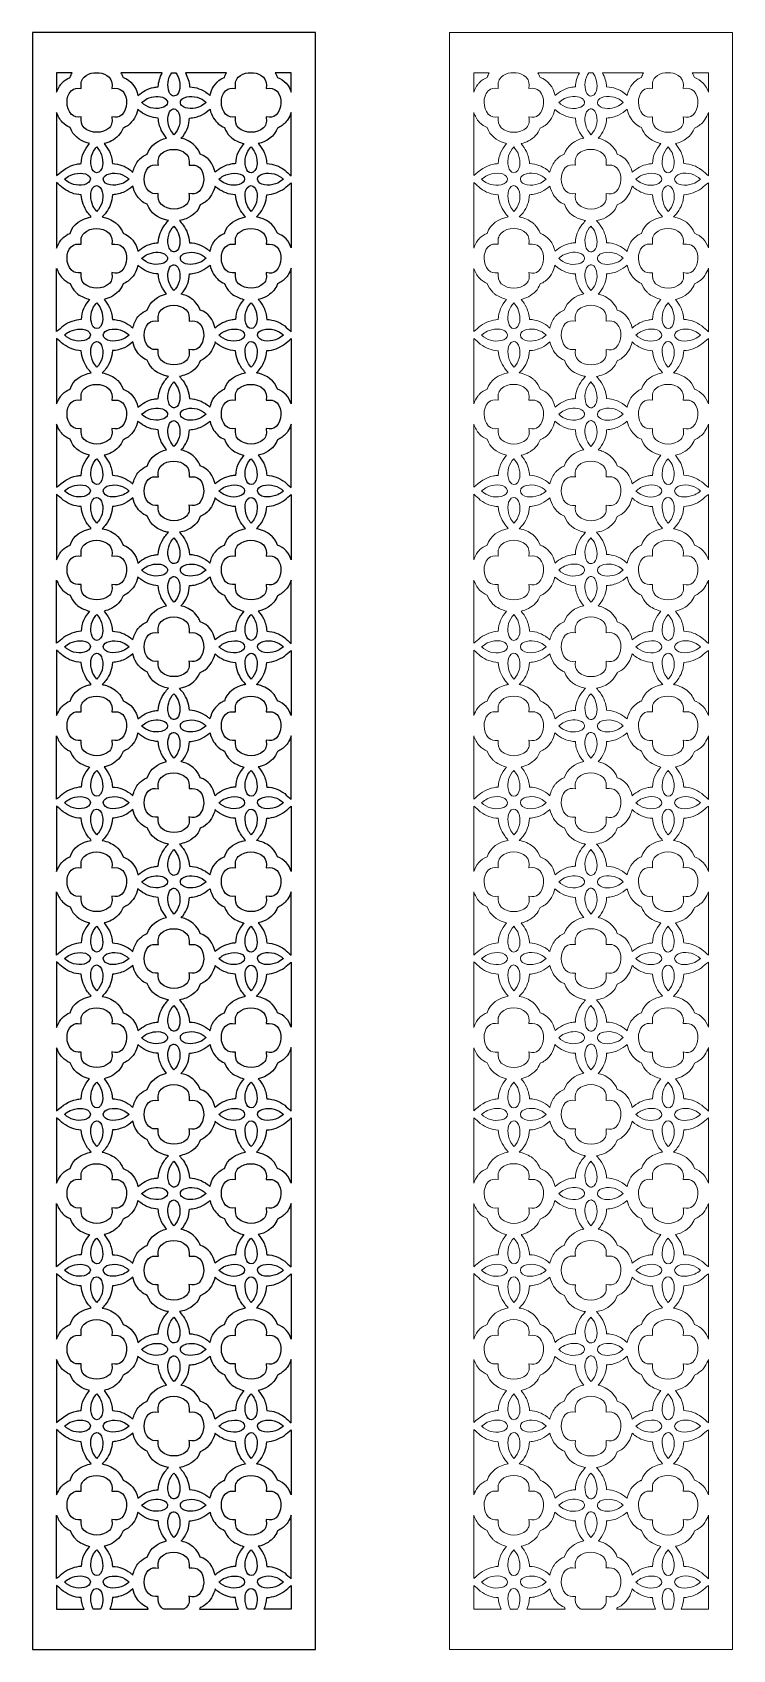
# Model space of a CAD drawing. Header units: centimetres. Extents: x -8.6 to 3.5, y -13.8 to 14.2.
import ezdxf

# ---------------------------------------------------------------- set-up
doc = ezdxf.new("R2010")
doc.units = ezdxf.units.CM
doc.header["$MEASUREMENT"] = 0
doc.layers.add('layer 1', color=7, linetype='Continuous')

msp = doc.modelspace()

# ---------------------------------------------------------------- linework, layer by layer
at = {"layer": 'layer 1', "color": 177}
msp.add_open_spline([(-8.58875, 14.17327), (-6.9555, 14.17327), (-5.32224, 14.17327), (-3.689, 14.17327), (-3.689, 14.17327), (-3.689, 4.8404), (-3.689, -4.49248), (-3.689, -13.82534), (-3.689, -13.82534), (-5.32224, -13.82534), (-6.9555, -13.82534), (-8.58875, -13.82534), (-8.58875, -13.82534), (-8.58875, -4.49248), (-8.58875, 4.8404), (-8.58875, 14.17327)], degree=3, knots=[0, 0, 0, 0, 0.2, 0.2, 0.2, 0.2, 0.4, 0.4, 0.4, 0.4, 0.6, 0.6, 0.6, 0.6, 1, 1, 1, 1], dxfattribs=at)
at = {"layer": 'layer 1', "color": 242, "lineweight": 9}
for points, knots in [([(-1.37264, 14.17327), (0.26061, 14.17327), (1.89387, 14.17327), (3.52711, 14.17327), (3.52711, 14.17327), (3.52711, 4.8404), (3.52711, -4.49248), (3.52711, -13.82534), (3.52711, -13.82534), (1.89387, -13.82534), (0.26061, -13.82534), (-1.37264, -13.82534), (-1.37264, -13.82534), (-1.37264, -4.49248), (-1.37264, 4.8404), (-1.37264, 14.17327)], [0, 0, 0, 0, 0.2, 0.2, 0.2, 0.2, 0.4, 0.4, 0.4, 0.4, 0.6, 0.6, 0.6, 0.6, 1, 1, 1, 1]), ([(-0.95267, 13.13766), (-0.95267, 13.24955), (-0.95267, 13.36143), (-0.95267, 13.4733), (-0.95267, 13.4733), (-0.86286, 13.4733), (-0.77306, 13.4733), (-0.68326, 13.4733), (-0.68326, 13.4733), (-0.69853, 13.44833), (-0.71123, 13.42096), (-0.72089, 13.39106), (-0.72089, 13.39106), (-0.77079, 13.37506), (-0.81273, 13.34125), (-0.85139, 13.30721), (-0.85139, 13.30721), (-0.86164, 13.29568), (-0.87188, 13.28414), (-0.88213, 13.2726), (-0.88213, 13.2726), (-0.9145, 13.2266), (-0.93603, 13.18546), (-0.95267, 13.13766)], [0, 0, 0, 0, 0.14285714, 0.14285714, 0.14285714, 0.14285714, 0.28571429, 0.28571429, 0.28571429, 0.28571429, 0.42857143, 0.42857143, 0.42857143, 0.42857143, 0.57142857, 0.57142857, 0.57142857, 0.57142857, 0.71428571, 0.71428571, 0.71428571, 0.71428571, 1, 1, 1, 1]), ([(0.0028, 13.20228), (0.00976, 13.28437), (0.01042, 13.33132), (-0.04475, 13.39549), (-0.04475, 13.39549), (-0.09236, 13.43905), (-0.15385, 13.46502), (-0.21793, 13.4733), (-0.21793, 13.4733), (-0.24801, 13.4733), (-0.2781, 13.4733), (-0.30818, 13.4733), (-0.30818, 13.4733), (-0.37138, 13.46514), (-0.43198, 13.43969), (-0.47915, 13.39682), (-0.47915, 13.39682), (-0.5349, 13.33232), (-0.53424, 13.28449), (-0.52775, 13.20182), (-0.52775, 13.20182), (-0.60233, 13.20878), (-0.64501, 13.21115), (-0.70292, 13.16016), (-0.70292, 13.16016), (-0.79935, 13.0516), (-0.79396, 12.86676), (-0.70047, 12.75811), (-0.70047, 12.75811), (-0.64389, 12.70598), (-0.60328, 12.70504), (-0.52832, 12.70918), (-0.52832, 12.70918), (-0.53305, 12.6277), (-0.53179, 12.58195), (-0.47552, 12.52002), (-0.47552, 12.52002), (-0.35762, 12.41764), (-0.15732, 12.41582), (-0.0409, 12.52161), (-0.0409, 12.52161), (0.01389, 12.58525), (0.01071, 12.63111), (0.00194, 12.71217), (0.00194, 12.71217), (0.07676, 12.69987), (0.11583, 12.69488), (0.17576, 12.74482), (0.17576, 12.74482), (0.27609, 12.85127), (0.28799, 13.04322), (0.19111, 13.15547), (0.19111, 13.15547), (0.13017, 13.21017), (0.08196, 13.20819), (0.0028, 13.20228)], [0, 0, 0, 0, 0.06666667, 0.06666667, 0.06666667, 0.06666667, 0.13333333, 0.13333333, 0.13333333, 0.13333333, 0.2, 0.2, 0.2, 0.2, 0.26666667, 0.26666667, 0.26666667, 0.26666667, 0.33333333, 0.33333333, 0.33333333, 0.33333333, 0.4, 0.4, 0.4, 0.4, 0.46666667, 0.46666667, 0.46666667, 0.46666667, 0.53333333, 0.53333333, 0.53333333, 0.53333333, 0.6, 0.6, 0.6, 0.6, 0.66666667, 0.66666667, 0.66666667, 0.66666667, 0.73333333, 0.73333333, 0.73333333, 0.73333333, 0.8, 0.8, 0.8, 0.8, 0.86666667, 0.86666667, 0.86666667, 0.86666667, 1, 1, 1, 1]), ([(0.15723, 13.4733), (0.39658, 13.4733), (0.63594, 13.4733), (0.87529, 13.4733), (0.87529, 13.4733), (0.83299, 13.39871), (0.8098, 13.3222), (0.80603, 13.22929), (0.80603, 13.22929), (0.77981, 13.2279), (0.75334, 13.22406), (0.72785, 13.21969), (0.72785, 13.21969), (0.6204, 13.20128), (0.53677, 13.14894), (0.45428, 13.08092), (0.45428, 13.08092), (0.4241, 13.22026), (0.33588, 13.34652), (0.19592, 13.39219), (0.19592, 13.39219), (0.18621, 13.42243), (0.1731, 13.44866), (0.15723, 13.4733)], [0, 0, 0, 0, 0.14285714, 0.14285714, 0.14285714, 0.14285714, 0.28571429, 0.28571429, 0.28571429, 0.28571429, 0.42857143, 0.42857143, 0.42857143, 0.42857143, 0.57142857, 0.57142857, 0.57142857, 0.57142857, 0.71428571, 0.71428571, 0.71428571, 0.71428571, 1, 1, 1, 1]), ([(1.11023, 13.4733), (1.08646, 13.4733), (1.0627, 13.4733), (1.03893, 13.4733), (1.03893, 13.4733), (0.9697, 13.37532), (0.95245, 13.24885), (0.99531, 13.13553), (0.99531, 13.13553), (1.02384, 13.07824), (1.07342, 13.04677), (1.12984, 13.09298), (1.12984, 13.09298), (1.20351, 13.17038), (1.18524, 13.31244), (1.1504, 13.40276), (1.1504, 13.40276), (1.13842, 13.42981), (1.12546, 13.45181), (1.11023, 13.4733)], [0, 0, 0, 0, 0.16666667, 0.16666667, 0.16666667, 0.16666667, 0.33333333, 0.33333333, 0.33333333, 0.33333333, 0.5, 0.5, 0.5, 0.5, 0.66666667, 0.66666667, 0.66666667, 0.66666667, 1, 1, 1, 1]), ([(1.27439, 13.4733), (1.51178, 13.4733), (1.74917, 13.4733), (1.98656, 13.4733), (1.98656, 13.4733), (1.97129, 13.44833), (1.9586, 13.42096), (1.94893, 13.39106), (1.94893, 13.39106), (1.93052, 13.38516), (1.91283, 13.37481), (1.89542, 13.36636), (1.89542, 13.36636), (1.78401, 13.29171), (1.73255, 13.20854), (1.70011, 13.08), (1.70011, 13.08), (1.70009, 13.07987), (1.70006, 13.07975), (1.70004, 13.07963), (1.70004, 13.07963), (1.68568, 13.09221), (1.67131, 13.10479), (1.65694, 13.11737), (1.65694, 13.11737), (1.55972, 13.18721), (1.4668, 13.22479), (1.34609, 13.22972), (1.34609, 13.22972), (1.34127, 13.32027), (1.3162, 13.39833), (1.27439, 13.4733)], [0, 0, 0, 0, 0.11111111, 0.11111111, 0.11111111, 0.11111111, 0.22222222, 0.22222222, 0.22222222, 0.22222222, 0.33333333, 0.33333333, 0.33333333, 0.33333333, 0.44444444, 0.44444444, 0.44444444, 0.44444444, 0.55555556, 0.55555556, 0.55555556, 0.55555556, 0.66666667, 0.66666667, 0.66666667, 0.66666667, 0.77777778, 0.77777778, 0.77777778, 0.77777778, 1, 1, 1, 1]), ([(2.67264, 13.20228), (2.67959, 13.28437), (2.68025, 13.33132), (2.62508, 13.39549), (2.62508, 13.39549), (2.57747, 13.43905), (2.51598, 13.46502), (2.4519, 13.4733), (2.4519, 13.4733), (2.42181, 13.4733), (2.39173, 13.4733), (2.36164, 13.4733), (2.36164, 13.4733), (2.29844, 13.46514), (2.23784, 13.43969), (2.19067, 13.39682), (2.19067, 13.39682), (2.13492, 13.33234), (2.13558, 13.28448), (2.14208, 13.20182), (2.14208, 13.20182), (2.06749, 13.20878), (2.0248, 13.21115), (1.9669, 13.16016), (1.9669, 13.16016), (1.87049, 13.05164), (1.87586, 12.86674), (1.96935, 12.75811), (1.96935, 12.75811), (2.02595, 12.70598), (2.06654, 12.70503), (2.14151, 12.70918), (2.14151, 12.70918), (2.13678, 12.62772), (2.13804, 12.58195), (2.19432, 12.52002), (2.19432, 12.52002), (2.3122, 12.41764), (2.51251, 12.41582), (2.62892, 12.52161), (2.62892, 12.52161), (2.68371, 12.58525), (2.68055, 12.63111), (2.67178, 12.71217), (2.67178, 12.71217), (2.74659, 12.69987), (2.78566, 12.69488), (2.8456, 12.74482), (2.8456, 12.74482), (2.94591, 12.85126), (2.95783, 13.04325), (2.86094, 13.15547), (2.86094, 13.15547), (2.8, 13.21017), (2.75178, 13.20819), (2.67264, 13.20228)], [0, 0, 0, 0, 0.06666667, 0.06666667, 0.06666667, 0.06666667, 0.13333333, 0.13333333, 0.13333333, 0.13333333, 0.2, 0.2, 0.2, 0.2, 0.26666667, 0.26666667, 0.26666667, 0.26666667, 0.33333333, 0.33333333, 0.33333333, 0.33333333, 0.4, 0.4, 0.4, 0.4, 0.46666667, 0.46666667, 0.46666667, 0.46666667, 0.53333333, 0.53333333, 0.53333333, 0.53333333, 0.6, 0.6, 0.6, 0.6, 0.66666667, 0.66666667, 0.66666667, 0.66666667, 0.73333333, 0.73333333, 0.73333333, 0.73333333, 0.8, 0.8, 0.8, 0.8, 0.86666667, 0.86666667, 0.86666667, 0.86666667, 1, 1, 1, 1]), ([(2.82706, 13.4733), (2.92042, 13.4733), (3.01377, 13.4733), (3.10714, 13.4733), (3.10714, 13.4733), (3.10714, 13.36202), (3.10714, 13.25074), (3.10714, 13.13945), (3.10714, 13.13945), (3.06436, 13.25532), (2.98982, 13.35171), (2.86574, 13.39219), (2.86574, 13.39219), (2.85604, 13.42243), (2.84293, 13.44866), (2.82706, 13.4733)], [0, 0, 0, 0, 0.2, 0.2, 0.2, 0.2, 0.4, 0.4, 0.4, 0.4, 0.6, 0.6, 0.6, 0.6, 1, 1, 1, 1]), ([(0.5183, 12.95919), (0.52919, 12.94966), (0.54008, 12.94013), (0.55096, 12.9306), (0.55096, 12.9306), (0.65041, 12.85438), (0.78241, 12.83394), (0.90023, 12.87852), (0.90023, 12.87852), (0.97651, 12.91654), (0.99056, 12.9875), (0.91359, 13.0355), (0.91359, 13.0355), (0.82262, 13.08213), (0.70641, 13.06612), (0.61611, 13.02613), (0.61611, 13.02613), (0.57844, 13.00714), (0.55101, 12.98615), (0.5183, 12.95919)], [0, 0, 0, 0, 0.16666667, 0.16666667, 0.16666667, 0.16666667, 0.33333333, 0.33333333, 0.33333333, 0.33333333, 0.5, 0.5, 0.5, 0.5, 0.66666667, 0.66666667, 0.66666667, 0.66666667, 1, 1, 1, 1]), ([(1.63422, 12.95977), (1.62334, 12.96931), (1.61247, 12.97884), (1.60159, 12.98836), (1.60159, 12.98836), (1.50212, 13.06459), (1.37013, 13.08501), (1.25233, 13.04045), (1.25233, 13.04045), (1.19506, 13.01195), (1.16354, 12.9623), (1.20977, 12.90591), (1.20977, 12.90591), (1.28712, 12.83224), (1.42926, 12.85053), (1.51955, 12.88536), (1.51955, 12.88536), (1.56481, 12.90538), (1.59594, 12.9282), (1.63422, 12.95977)], [0, 0, 0, 0, 0.16666667, 0.16666667, 0.16666667, 0.16666667, 0.33333333, 0.33333333, 0.33333333, 0.33333333, 0.5, 0.5, 0.5, 0.5, 0.66666667, 0.66666667, 0.66666667, 0.66666667, 1, 1, 1, 1]), ([(-0.95267, 11.69366), (-0.95267, 12.05782), (-0.95267, 12.42199), (-0.95267, 12.78615), (-0.95267, 12.78615), (-0.93176, 12.72582), (-0.89866, 12.66849), (-0.85171, 12.61393), (-0.85171, 12.61393), (-0.81155, 12.57693), (-0.77128, 12.54426), (-0.71926, 12.52526), (-0.71926, 12.52526), (-0.66905, 12.3834), (-0.56301, 12.30608), (-0.42516, 12.25912), (-0.42516, 12.25912), (-0.41118, 12.25558), (-0.3972, 12.25203), (-0.38323, 12.24849), (-0.38323, 12.24849), (-0.47346, 12.1454), (-0.5223, 12.03905), (-0.52791, 11.9007), (-0.52791, 11.9007), (-0.55412, 11.89931), (-0.58058, 11.89551), (-0.60608, 11.8911), (-0.60608, 11.8911), (-0.74674, 11.86678), (-0.84884, 11.78238), (-0.95267, 11.69366)], [0, 0, 0, 0, 0.11111111, 0.11111111, 0.11111111, 0.11111111, 0.22222222, 0.22222222, 0.22222222, 0.22222222, 0.33333333, 0.33333333, 0.33333333, 0.33333333, 0.44444444, 0.44444444, 0.44444444, 0.44444444, 0.55555556, 0.55555556, 0.55555556, 0.55555556, 0.66666667, 0.66666667, 0.66666667, 0.66666667, 0.77777778, 0.77777778, 0.77777778, 0.77777778, 1, 1, 1, 1]), ([(0.36528, 11.75176), (0.35118, 11.7641), (0.3371, 11.77644), (0.32301, 11.78877), (0.32301, 11.78877), (0.22578, 11.85862), (0.13286, 11.89619), (0.01215, 11.90113), (0.01215, 11.90113), (0.00826, 11.97411), (-0.01011, 12.04275), (-0.0393, 12.10955), (-0.0393, 12.10955), (-0.06721, 12.16197), (-0.09512, 12.20302), (-0.13286, 12.24877), (-0.13286, 12.24877), (-0.08747, 12.25726), (-0.04498, 12.27525), (-0.00325, 12.29431), (-0.00325, 12.29431), (0.08538, 12.34538), (0.16486, 12.41496), (0.19613, 12.51621), (0.19613, 12.51621), (0.22783, 12.53046), (0.2538, 12.54443), (0.2832, 12.56301), (0.2832, 12.56301), (0.37438, 12.639), (0.42625, 12.72349), (0.45247, 12.83937), (0.45247, 12.83937), (0.46684, 12.82678), (0.48122, 12.81419), (0.49559, 12.80159), (0.49559, 12.80159), (0.59276, 12.7318), (0.68579, 12.69412), (0.80647, 12.68923), (0.80647, 12.68923), (0.81041, 12.61593), (0.82863, 12.54781), (0.85792, 12.48083), (0.85792, 12.48083), (0.88563, 12.42875), (0.91332, 12.38783), (0.95083, 12.34236), (0.95083, 12.34236), (0.8009, 12.31517), (0.66161, 12.20947), (0.61402, 12.06247), (0.61402, 12.06247), (0.56412, 12.04647), (0.52218, 12.01266), (0.48353, 11.97861), (0.48353, 11.97861), (0.47328, 11.96709), (0.46303, 11.95555), (0.4528, 11.94402), (0.4528, 11.94402), (0.40829, 11.88077), (0.38419, 11.82663), (0.36528, 11.75176)], [0, 0, 0, 0, 0.05882353, 0.05882353, 0.05882353, 0.05882353, 0.11764706, 0.11764706, 0.11764706, 0.11764706, 0.17647059, 0.17647059, 0.17647059, 0.17647059, 0.23529412, 0.23529412, 0.23529412, 0.23529412, 0.29411765, 0.29411765, 0.29411765, 0.29411765, 0.35294118, 0.35294118, 0.35294118, 0.35294118, 0.41176471, 0.41176471, 0.41176471, 0.41176471, 0.47058824, 0.47058824, 0.47058824, 0.47058824, 0.52941176, 0.52941176, 0.52941176, 0.52941176, 0.58823529, 0.58823529, 0.58823529, 0.58823529, 0.64705882, 0.64705882, 0.64705882, 0.64705882, 0.70588235, 0.70588235, 0.70588235, 0.70588235, 0.76470588, 0.76470588, 0.76470588, 0.76470588, 0.82352941, 0.82352941, 0.82352941, 0.82352941, 0.88235294, 0.88235294, 0.88235294, 0.88235294, 1, 1, 1, 1]), ([(1.07656, 12.40152), (1.0861, 12.41241), (1.09562, 12.42328), (1.10516, 12.43416), (1.10516, 12.43416), (1.18139, 12.53363), (1.2018, 12.66562), (1.15723, 12.78342), (1.15723, 12.78342), (1.11922, 12.85972), (1.04825, 12.87377), (1.00026, 12.7968), (1.00026, 12.7968), (0.95362, 12.70583), (0.96964, 12.58963), (1.00963, 12.49932), (1.00963, 12.49932), (1.02862, 12.46166), (1.04959, 12.43423), (1.07656, 12.40152)], [0, 0, 0, 0, 0.16666667, 0.16666667, 0.16666667, 0.16666667, 0.33333333, 0.33333333, 0.33333333, 0.33333333, 0.5, 0.5, 0.5, 0.5, 0.66666667, 0.66666667, 0.66666667, 0.66666667, 1, 1, 1, 1]), ([(2.28661, 12.24849), (2.20788, 12.26846), (2.15036, 12.29381), (2.08353, 12.34012), (2.08353, 12.34012), (2.07143, 12.35063), (2.05933, 12.36113), (2.04723, 12.37165), (2.04723, 12.37165), (2.00314, 12.42015), (1.97259, 12.46301), (1.95058, 12.52526), (1.95058, 12.52526), (1.86877, 12.55511), (1.81156, 12.61492), (1.76333, 12.68477), (1.76333, 12.68477), (1.73636, 12.73338), (1.71137, 12.78536), (1.70131, 12.84058), (1.70131, 12.84058), (1.65279, 12.80055), (1.6105, 12.7707), (1.55495, 12.74113), (1.55495, 12.74113), (1.48794, 12.71185), (1.41984, 12.69363), (1.34652, 12.68967), (1.34652, 12.68967), (1.34163, 12.56898), (1.30396, 12.47599), (1.23415, 12.37881), (1.23415, 12.37881), (1.191, 12.32954), (1.18847, 12.34422), (1.24503, 12.3289), (1.24503, 12.3289), (1.25895, 12.32388), (1.27286, 12.31886), (1.28677, 12.31385), (1.28677, 12.31385), (1.38411, 12.2688), (1.44245, 12.22096), (1.50171, 12.13094), (1.50171, 12.13094), (1.51257, 12.10834), (1.52317, 12.08746), (1.53084, 12.0636), (1.53084, 12.0636), (1.67126, 12.01778), (1.75908, 11.89133), (1.78934, 11.75164), (1.78934, 11.75164), (1.87235, 11.82009), (1.95565, 11.87241), (2.06375, 11.8911), (2.06375, 11.8911), (2.08927, 11.89551), (2.11571, 11.89931), (2.14193, 11.9007), (2.14193, 11.9007), (2.14753, 12.03904), (2.19636, 12.14542), (2.28661, 12.24849)], [0, 0, 0, 0, 0.05882353, 0.05882353, 0.05882353, 0.05882353, 0.11764706, 0.11764706, 0.11764706, 0.11764706, 0.17647059, 0.17647059, 0.17647059, 0.17647059, 0.23529412, 0.23529412, 0.23529412, 0.23529412, 0.29411765, 0.29411765, 0.29411765, 0.29411765, 0.35294118, 0.35294118, 0.35294118, 0.35294118, 0.41176471, 0.41176471, 0.41176471, 0.41176471, 0.47058824, 0.47058824, 0.47058824, 0.47058824, 0.52941176, 0.52941176, 0.52941176, 0.52941176, 0.58823529, 0.58823529, 0.58823529, 0.58823529, 0.64705882, 0.64705882, 0.64705882, 0.64705882, 0.70588235, 0.70588235, 0.70588235, 0.70588235, 0.76470588, 0.76470588, 0.76470588, 0.76470588, 0.82352941, 0.82352941, 0.82352941, 0.82352941, 0.88235294, 0.88235294, 0.88235294, 0.88235294, 1, 1, 1, 1]), ([(3.10714, 12.78729), (3.10714, 12.42109), (3.10714, 12.05489), (3.10714, 11.68869), (3.10714, 11.68869), (3.06904, 11.72206), (3.03094, 11.75541), (2.99284, 11.78877), (2.99284, 11.78877), (2.89561, 11.85862), (2.8027, 11.89619), (2.68198, 11.90113), (2.68198, 11.90113), (2.67805, 11.97415), (2.65974, 12.0427), (2.63052, 12.10955), (2.63052, 12.10955), (2.60261, 12.16197), (2.57471, 12.20302), (2.53698, 12.24877), (2.53698, 12.24877), (2.67598, 12.27476), (2.82297, 12.37702), (2.86596, 12.51621), (2.86596, 12.51621), (2.93172, 12.54578), (2.9721, 12.57488), (3.02143, 12.62721), (3.02143, 12.62721), (3.0304, 12.63909), (3.03937, 12.65098), (3.04834, 12.66285), (3.04834, 12.66285), (3.07374, 12.70448), (3.09316, 12.74563), (3.10714, 12.78729)], [0, 0, 0, 0, 0.1, 0.1, 0.1, 0.1, 0.2, 0.2, 0.2, 0.2, 0.3, 0.3, 0.3, 0.3, 0.4, 0.4, 0.4, 0.4, 0.5, 0.5, 0.5, 0.5, 0.6, 0.6, 0.6, 0.6, 0.7, 0.7, 0.7, 0.7, 0.8, 0.8, 0.8, 0.8, 1, 1, 1, 1]), ([(-0.25796, 12.18885), (-0.2675, 12.17797), (-0.27701, 12.16709), (-0.28654, 12.1562), (-0.28654, 12.1562), (-0.36284, 12.0567), (-0.38296, 11.92418), (-0.33862, 11.80694), (-0.33862, 11.80694), (-0.31443, 11.75836), (-0.27907, 11.7274), (-0.22356, 11.75057), (-0.22356, 11.75057), (-0.12055, 11.81351), (-0.15082, 12.00022), (-0.19101, 12.09105), (-0.19101, 12.09105), (-0.21035, 12.12939), (-0.23107, 12.15625), (-0.25796, 12.18885)], [0, 0, 0, 0, 0.16666667, 0.16666667, 0.16666667, 0.16666667, 0.33333333, 0.33333333, 0.33333333, 0.33333333, 0.5, 0.5, 0.5, 0.5, 0.66666667, 0.66666667, 0.66666667, 0.66666667, 1, 1, 1, 1]), ([(1.33772, 11.87368), (1.34468, 11.95579), (1.34535, 12.00273), (1.29017, 12.0669), (1.29017, 12.0669), (1.17336, 12.17376), (0.97305, 12.17484), (0.85576, 12.06822), (0.85576, 12.06822), (0.80002, 12.00375), (0.80067, 11.95589), (0.80717, 11.87323), (0.80717, 11.87323), (0.73258, 11.88019), (0.68989, 11.88257), (0.63199, 11.83156), (0.63199, 11.83156), (0.53558, 11.72304), (0.54095, 11.53815), (0.63444, 11.42952), (0.63444, 11.42952), (0.69103, 11.3774), (0.73162, 11.37644), (0.8066, 11.38059), (0.8066, 11.38059), (0.80186, 11.29913), (0.80312, 11.25336), (0.85941, 11.19143), (0.85941, 11.19143), (0.9773, 11.08906), (1.17759, 11.08722), (1.29401, 11.19301), (1.29401, 11.19301), (1.34881, 11.25666), (1.34564, 11.30252), (1.33686, 11.38359), (1.33686, 11.38359), (1.41168, 11.37127), (1.45076, 11.36629), (1.51068, 11.41622), (1.51068, 11.41622), (1.61099, 11.52268), (1.62291, 11.71465), (1.52602, 11.82688), (1.52602, 11.82688), (1.4651, 11.88158), (1.41688, 11.8796), (1.33772, 11.87368)], [0, 0, 0, 0, 0.07692308, 0.07692308, 0.07692308, 0.07692308, 0.15384615, 0.15384615, 0.15384615, 0.15384615, 0.23076923, 0.23076923, 0.23076923, 0.23076923, 0.30769231, 0.30769231, 0.30769231, 0.30769231, 0.38461538, 0.38461538, 0.38461538, 0.38461538, 0.46153846, 0.46153846, 0.46153846, 0.46153846, 0.53846154, 0.53846154, 0.53846154, 0.53846154, 0.61538462, 0.61538462, 0.61538462, 0.61538462, 0.69230769, 0.69230769, 0.69230769, 0.69230769, 0.76923077, 0.76923077, 0.76923077, 0.76923077, 0.84615385, 0.84615385, 0.84615385, 0.84615385, 1, 1, 1, 1]), ([(2.41186, 12.18885), (2.40234, 12.17797), (2.39281, 12.16709), (2.38328, 12.1562), (2.38328, 12.1562), (2.30849, 12.05859), (2.28076, 11.90827), (2.337, 11.79531), (2.337, 11.79531), (2.36329, 11.75147), (2.39681, 11.72993), (2.44628, 11.75057), (2.44628, 11.75057), (2.54918, 11.81346), (2.51927, 11.99964), (2.47882, 12.09105), (2.47882, 12.09105), (2.46027, 12.12782), (2.43791, 12.15727), (2.41186, 12.18885)], [0, 0, 0, 0, 0.16666667, 0.16666667, 0.16666667, 0.16666667, 0.33333333, 0.33333333, 0.33333333, 0.33333333, 0.5, 0.5, 0.5, 0.5, 0.66666667, 0.66666667, 0.66666667, 0.66666667, 1, 1, 1, 1]), ([(-0.81563, 11.6306), (-0.80474, 11.62107), (-0.79386, 11.61154), (-0.78298, 11.60201), (-0.78298, 11.60201), (-0.68345, 11.52573), (-0.55094, 11.50557), (-0.43371, 11.54993), (-0.43371, 11.54993), (-0.38093, 11.57622), (-0.34896, 11.6185), (-0.38357, 11.6752), (-0.38357, 11.6752), (-0.45713, 11.7649), (-0.62556, 11.73838), (-0.71783, 11.69754), (-0.71783, 11.69754), (-0.75615, 11.67822), (-0.78301, 11.65748), (-0.81563, 11.6306)], [0, 0, 0, 0, 0.16666667, 0.16666667, 0.16666667, 0.16666667, 0.33333333, 0.33333333, 0.33333333, 0.33333333, 0.5, 0.5, 0.5, 0.5, 0.66666667, 0.66666667, 0.66666667, 0.66666667, 1, 1, 1, 1]), ([(1.8542, 11.6306), (1.86508, 11.62107), (1.87596, 11.61154), (1.88686, 11.60201), (1.88686, 11.60201), (1.98446, 11.52723), (2.1348, 11.49946), (2.24775, 11.55572), (2.24775, 11.55572), (2.29161, 11.58199), (2.31311, 11.61558), (2.29249, 11.665), (2.29249, 11.665), (2.2265, 11.77304), (2.02758, 11.73565), (1.93539, 11.68916), (1.93539, 11.68916), (1.90542, 11.67202), (1.88064, 11.6524), (1.8542, 11.6306)], [0, 0, 0, 0, 0.16666667, 0.16666667, 0.16666667, 0.16666667, 0.33333333, 0.33333333, 0.33333333, 0.33333333, 0.5, 0.5, 0.5, 0.5, 0.66666667, 0.66666667, 0.66666667, 0.66666667, 1, 1, 1, 1]), ([(2.97012, 11.63119), (2.95924, 11.64071), (2.94836, 11.65024), (2.93748, 11.65977), (2.93748, 11.65977), (2.83989, 11.73458), (2.68951, 11.76228), (2.57659, 11.70606), (2.57659, 11.70606), (2.53274, 11.67976), (2.5112, 11.64623), (2.53184, 11.59677), (2.53184, 11.59677), (2.59471, 11.49386), (2.78091, 11.5238), (2.87233, 11.56424), (2.87233, 11.56424), (2.90908, 11.58278), (2.93854, 11.60514), (2.97012, 11.63119)], [0, 0, 0, 0, 0.16666667, 0.16666667, 0.16666667, 0.16666667, 0.33333333, 0.33333333, 0.33333333, 0.33333333, 0.5, 0.5, 0.5, 0.5, 0.66666667, 0.66666667, 0.66666667, 0.66666667, 1, 1, 1, 1]), ([(-0.95267, 10.43931), (-0.95267, 10.81725), (-0.95267, 11.19518), (-0.95267, 11.57311), (-0.95267, 11.57311), (-0.91455, 11.53975), (-0.87645, 11.50638), (-0.83833, 11.47301), (-0.83833, 11.47301), (-0.74116, 11.40321), (-0.64815, 11.36553), (-0.52747, 11.36064), (-0.52747, 11.36064), (-0.52119, 11.24398), (-0.4822, 11.14967), (-0.41688, 11.05472), (-0.41688, 11.05472), (-0.39582, 11.02918), (-0.37476, 11.00364), (-0.35369, 10.97811), (-0.35369, 10.97811), (-0.51844, 10.94819), (-0.6668, 10.85978), (-0.72089, 10.6927), (-0.72089, 10.6927), (-0.77079, 10.6767), (-0.81273, 10.64289), (-0.85139, 10.60884), (-0.85139, 10.60884), (-0.86164, 10.59731), (-0.87188, 10.58577), (-0.88213, 10.57424), (-0.88213, 10.57424), (-0.9145, 10.52823), (-0.93603, 10.4871), (-0.95267, 10.43931)], [0, 0, 0, 0, 0.1, 0.1, 0.1, 0.1, 0.2, 0.2, 0.2, 0.2, 0.3, 0.3, 0.3, 0.3, 0.4, 0.4, 0.4, 0.4, 0.5, 0.5, 0.5, 0.5, 0.6, 0.6, 0.6, 0.6, 0.7, 0.7, 0.7, 0.7, 0.8, 0.8, 0.8, 0.8, 1, 1, 1, 1]), ([(-0.25737, 11.07294), (-0.24785, 11.08382), (-0.23831, 11.0947), (-0.22878, 11.10557), (-0.22878, 11.10557), (-0.1525, 11.20511), (-0.13235, 11.3376), (-0.1767, 11.45484), (-0.1767, 11.45484), (-0.20297, 11.50762), (-0.24528, 11.53958), (-0.30198, 11.50499), (-0.30198, 11.50499), (-0.39168, 11.43141), (-0.36516, 11.26299), (-0.32431, 11.17072), (-0.32431, 11.17072), (-0.30498, 11.1324), (-0.28426, 11.10555), (-0.25737, 11.07294)], [0, 0, 0, 0, 0.16666667, 0.16666667, 0.16666667, 0.16666667, 0.33333333, 0.33333333, 0.33333333, 0.33333333, 0.5, 0.5, 0.5, 0.5, 0.66666667, 0.66666667, 0.66666667, 0.66666667, 1, 1, 1, 1]), ([(-0.16422, 10.97664), (-0.14275, 11.00116), (-0.12126, 11.02569), (-0.09979, 11.05021), (-0.09979, 11.05021), (-0.02997, 11.1474), (0.00768, 11.24038), (0.01258, 11.36107), (0.01258, 11.36107), (0.08591, 11.36504), (0.15402, 11.38326), (0.22101, 11.41254), (0.22101, 11.41254), (0.2762, 11.44191), (0.31833, 11.47153), (0.36653, 11.51129), (0.36653, 11.51129), (0.37643, 11.45651), (0.40167, 11.40439), (0.42842, 11.35618), (0.42842, 11.35618), (0.47665, 11.2863), (0.53385, 11.22654), (0.61567, 11.19668), (0.61567, 11.19668), (0.67123, 11.03957), (0.79679, 10.95922), (0.95195, 10.91982), (0.95195, 10.91982), (0.96201, 10.91807), (0.97205, 10.91632), (0.98209, 10.91456), (0.98209, 10.91456), (0.96086, 10.8903), (0.93962, 10.86604), (0.91838, 10.84177), (0.91838, 10.84177), (0.8486, 10.74465), (0.81093, 10.65164), (0.80603, 10.53092), (0.80603, 10.53092), (0.77981, 10.52953), (0.75334, 10.52569), (0.72785, 10.52132), (0.72785, 10.52132), (0.6204, 10.50292), (0.53677, 10.45056), (0.45428, 10.38254), (0.45428, 10.38254), (0.4241, 10.52189), (0.33588, 10.64815), (0.19592, 10.69384), (0.19592, 10.69384), (0.17718, 10.75221), (0.14575, 10.79564), (0.10628, 10.84156), (0.10628, 10.84156), (0.09437, 10.85246), (0.08247, 10.86334), (0.07057, 10.87423), (0.07057, 10.87423), (-0.00446, 10.92893), (-0.07293, 10.95938), (-0.16422, 10.97664)], [0, 0, 0, 0, 0.05882353, 0.05882353, 0.05882353, 0.05882353, 0.11764706, 0.11764706, 0.11764706, 0.11764706, 0.17647059, 0.17647059, 0.17647059, 0.17647059, 0.23529412, 0.23529412, 0.23529412, 0.23529412, 0.29411765, 0.29411765, 0.29411765, 0.29411765, 0.35294118, 0.35294118, 0.35294118, 0.35294118, 0.41176471, 0.41176471, 0.41176471, 0.41176471, 0.47058824, 0.47058824, 0.47058824, 0.47058824, 0.52941176, 0.52941176, 0.52941176, 0.52941176, 0.58823529, 0.58823529, 0.58823529, 0.58823529, 0.64705882, 0.64705882, 0.64705882, 0.64705882, 0.70588235, 0.70588235, 0.70588235, 0.70588235, 0.76470588, 0.76470588, 0.76470588, 0.76470588, 0.82352941, 0.82352941, 0.82352941, 0.82352941, 0.88235294, 0.88235294, 0.88235294, 0.88235294, 1, 1, 1, 1]), ([(0.30029, 11.63119), (0.28941, 11.64071), (0.27854, 11.65024), (0.26765, 11.65977), (0.26765, 11.65977), (0.16813, 11.73606), (0.03564, 11.7562), (-0.08161, 11.71185), (-0.08161, 11.71185), (-0.13018, 11.68768), (-0.16117, 11.65227), (-0.13798, 11.59677), (-0.13798, 11.59677), (-0.07507, 11.49377), (0.11167, 11.52406), (0.2025, 11.56424), (0.2025, 11.56424), (0.24082, 11.58357), (0.26769, 11.60429), (0.30029, 11.63119)], [0, 0, 0, 0, 0.16666667, 0.16666667, 0.16666667, 0.16666667, 0.33333333, 0.33333333, 0.33333333, 0.33333333, 0.5, 0.5, 0.5, 0.5, 0.66666667, 0.66666667, 0.66666667, 0.66666667, 1, 1, 1, 1]), ([(1.78754, 11.5115), (1.80219, 11.49866), (1.81684, 11.48583), (1.83149, 11.47301), (1.83149, 11.47301), (1.92865, 11.40321), (2.02167, 11.36553), (2.14237, 11.36064), (2.14237, 11.36064), (2.14863, 11.24398), (2.18762, 11.14968), (2.25295, 11.05472), (2.25295, 11.05472), (2.27401, 11.02918), (2.29508, 11.00364), (2.31614, 10.97811), (2.31614, 10.97811), (2.15141, 10.94819), (2.00299, 10.85978), (1.94893, 10.6927), (1.94893, 10.6927), (1.93052, 10.6868), (1.91283, 10.67646), (1.89542, 10.668), (1.89542, 10.668), (1.78401, 10.59334), (1.73255, 10.51018), (1.70011, 10.38163), (1.70011, 10.38163), (1.70009, 10.38151), (1.70006, 10.38138), (1.70004, 10.38126), (1.70004, 10.38126), (1.68568, 10.39384), (1.67131, 10.40642), (1.65694, 10.41899), (1.65694, 10.41899), (1.55972, 10.48884), (1.4668, 10.52642), (1.34609, 10.53135), (1.34609, 10.53135), (1.33992, 10.64721), (1.30061, 10.74262), (1.23549, 10.83728), (1.23549, 10.83728), (1.21425, 10.86304), (1.19302, 10.88879), (1.17178, 10.91454), (1.17178, 10.91454), (1.21372, 10.92237), (1.25081, 10.93286), (1.29102, 10.94715), (1.29102, 10.94715), (1.39737, 10.99574), (1.49505, 11.07107), (1.53105, 11.18763), (1.53105, 11.18763), (1.56275, 11.20187), (1.58871, 11.21584), (1.61812, 11.23443), (1.61812, 11.23443), (1.70964, 11.31069), (1.76124, 11.39524), (1.78754, 11.5115)], [0, 0, 0, 0, 0.05882353, 0.05882353, 0.05882353, 0.05882353, 0.11764706, 0.11764706, 0.11764706, 0.11764706, 0.17647059, 0.17647059, 0.17647059, 0.17647059, 0.23529412, 0.23529412, 0.23529412, 0.23529412, 0.29411765, 0.29411765, 0.29411765, 0.29411765, 0.35294118, 0.35294118, 0.35294118, 0.35294118, 0.41176471, 0.41176471, 0.41176471, 0.41176471, 0.47058824, 0.47058824, 0.47058824, 0.47058824, 0.52941176, 0.52941176, 0.52941176, 0.52941176, 0.58823529, 0.58823529, 0.58823529, 0.58823529, 0.64705882, 0.64705882, 0.64705882, 0.64705882, 0.70588235, 0.70588235, 0.70588235, 0.70588235, 0.76470588, 0.76470588, 0.76470588, 0.76470588, 0.82352941, 0.82352941, 0.82352941, 0.82352941, 0.88235294, 0.88235294, 0.88235294, 0.88235294, 1, 1, 1, 1]), ([(2.41246, 11.07294), (2.42199, 11.08382), (2.43151, 11.0947), (2.44105, 11.10557), (2.44105, 11.10557), (2.51585, 11.20316), (2.54357, 11.35356), (2.48733, 11.46646), (2.48733, 11.46646), (2.46109, 11.51031), (2.42745, 11.53187), (2.37806, 11.51122), (2.37806, 11.51122), (2.27, 11.44528), (2.30744, 11.24628), (2.35389, 11.15412), (2.35389, 11.15412), (2.37103, 11.12416), (2.39064, 11.09937), (2.41246, 11.07294)], [0, 0, 0, 0, 0.16666667, 0.16666667, 0.16666667, 0.16666667, 0.33333333, 0.33333333, 0.33333333, 0.33333333, 0.5, 0.5, 0.5, 0.5, 0.66666667, 0.66666667, 0.66666667, 0.66666667, 1, 1, 1, 1]), ([(3.10714, 11.56967), (3.06755, 11.53701), (3.02794, 11.50434), (2.98834, 11.47168), (2.98834, 11.47168), (2.89335, 11.40633), (2.79912, 11.36738), (2.68241, 11.36107), (2.68241, 11.36107), (2.67752, 11.24037), (2.63986, 11.1474), (2.57004, 11.05021), (2.57004, 11.05021), (2.54856, 11.02569), (2.52708, 11.00116), (2.5056, 10.97664), (2.5056, 10.97664), (2.66522, 10.94647), (2.81372, 10.8559), (2.86574, 10.69384), (2.86574, 10.69384), (2.98982, 10.65335), (3.06436, 10.55695), (3.10714, 10.44109), (3.10714, 10.44109), (3.10714, 10.81729), (3.10714, 11.19347), (3.10714, 11.56967)], [0, 0, 0, 0, 0.125, 0.125, 0.125, 0.125, 0.25, 0.25, 0.25, 0.25, 0.375, 0.375, 0.375, 0.375, 0.5, 0.5, 0.5, 0.5, 0.625, 0.625, 0.625, 0.625, 0.75, 0.75, 0.75, 0.75, 1, 1, 1, 1]), ([(0.0028, 10.50392), (0.00976, 10.58602), (0.01042, 10.63295), (-0.04475, 10.69713), (-0.04475, 10.69713), (-0.16156, 10.80398), (-0.36186, 10.80506), (-0.47915, 10.69844), (-0.47915, 10.69844), (-0.5349, 10.63396), (-0.53424, 10.58613), (-0.52775, 10.50345), (-0.52775, 10.50345), (-0.60233, 10.51041), (-0.64501, 10.5128), (-0.70292, 10.46178), (-0.70292, 10.46178), (-0.79935, 10.35323), (-0.79396, 10.1684), (-0.70047, 10.05975), (-0.70047, 10.05975), (-0.64389, 10.00762), (-0.60328, 10.00667), (-0.52832, 10.01082), (-0.52832, 10.01082), (-0.53305, 9.92933), (-0.53179, 9.88359), (-0.47552, 9.82165), (-0.47552, 9.82165), (-0.35762, 9.71929), (-0.15732, 9.71745), (-0.0409, 9.82323), (-0.0409, 9.82323), (0.01389, 9.88688), (0.01071, 9.93275), (0.00194, 10.01382), (0.00194, 10.01382), (0.07676, 10.0015), (0.11583, 9.99651), (0.17576, 10.04645), (0.17576, 10.04645), (0.27609, 10.15292), (0.28799, 10.34487), (0.19111, 10.45711), (0.19111, 10.45711), (0.13017, 10.51181), (0.08196, 10.50982), (0.0028, 10.50392)], [0, 0, 0, 0, 0.07692308, 0.07692308, 0.07692308, 0.07692308, 0.15384615, 0.15384615, 0.15384615, 0.15384615, 0.23076923, 0.23076923, 0.23076923, 0.23076923, 0.30769231, 0.30769231, 0.30769231, 0.30769231, 0.38461538, 0.38461538, 0.38461538, 0.38461538, 0.46153846, 0.46153846, 0.46153846, 0.46153846, 0.53846154, 0.53846154, 0.53846154, 0.53846154, 0.61538462, 0.61538462, 0.61538462, 0.61538462, 0.69230769, 0.69230769, 0.69230769, 0.69230769, 0.76923077, 0.76923077, 0.76923077, 0.76923077, 0.84615385, 0.84615385, 0.84615385, 0.84615385, 1, 1, 1, 1]), ([(1.07597, 10.81907), (1.06645, 10.8082), (1.05692, 10.79731), (1.04739, 10.78643), (1.04739, 10.78643), (0.97115, 10.68697), (0.95077, 10.55497), (0.99531, 10.43717), (0.99531, 10.43717), (1.02384, 10.37988), (1.07342, 10.34841), (1.12984, 10.3946), (1.12984, 10.3946), (1.20351, 10.47202), (1.18524, 10.61407), (1.1504, 10.70439), (1.1504, 10.70439), (1.13036, 10.74966), (1.10754, 10.78079), (1.07597, 10.81907)], [0, 0, 0, 0, 0.16666667, 0.16666667, 0.16666667, 0.16666667, 0.33333333, 0.33333333, 0.33333333, 0.33333333, 0.5, 0.5, 0.5, 0.5, 0.66666667, 0.66666667, 0.66666667, 0.66666667, 1, 1, 1, 1]), ([(2.67264, 10.50392), (2.67959, 10.58602), (2.68025, 10.63296), (2.62508, 10.69713), (2.62508, 10.69713), (2.50827, 10.80398), (2.30796, 10.80506), (2.19067, 10.69844), (2.19067, 10.69844), (2.13492, 10.63398), (2.13558, 10.58611), (2.14208, 10.50345), (2.14208, 10.50345), (2.06749, 10.51041), (2.0248, 10.51279), (1.9669, 10.46178), (1.9669, 10.46178), (1.87049, 10.35326), (1.87586, 10.16837), (1.96935, 10.05975), (1.96935, 10.05975), (2.02595, 10.00762), (2.06654, 10.00667), (2.14151, 10.01082), (2.14151, 10.01082), (2.13678, 9.92934), (2.13804, 9.88358), (2.19432, 9.82165), (2.19432, 9.82165), (2.3122, 9.71928), (2.51251, 9.71746), (2.62892, 9.82323), (2.62892, 9.82323), (2.68371, 9.88688), (2.68055, 9.93275), (2.67178, 10.01382), (2.67178, 10.01382), (2.74659, 10.0015), (2.78566, 9.99651), (2.8456, 10.04645), (2.8456, 10.04645), (2.94591, 10.1529), (2.95783, 10.34488), (2.86094, 10.45711), (2.86094, 10.45711), (2.8, 10.51182), (2.75178, 10.50982), (2.67264, 10.50392)], [0, 0, 0, 0, 0.07692308, 0.07692308, 0.07692308, 0.07692308, 0.15384615, 0.15384615, 0.15384615, 0.15384615, 0.23076923, 0.23076923, 0.23076923, 0.23076923, 0.30769231, 0.30769231, 0.30769231, 0.30769231, 0.38461538, 0.38461538, 0.38461538, 0.38461538, 0.46153846, 0.46153846, 0.46153846, 0.46153846, 0.53846154, 0.53846154, 0.53846154, 0.53846154, 0.61538462, 0.61538462, 0.61538462, 0.61538462, 0.69230769, 0.69230769, 0.69230769, 0.69230769, 0.76923077, 0.76923077, 0.76923077, 0.76923077, 0.84615385, 0.84615385, 0.84615385, 0.84615385, 1, 1, 1, 1]), ([(0.5183, 10.26083), (0.52919, 10.25129), (0.54008, 10.24177), (0.55096, 10.23223), (0.55096, 10.23223), (0.65041, 10.15601), (0.78241, 10.13558), (0.90023, 10.18015), (0.90023, 10.18015), (0.97651, 10.21818), (0.99056, 10.28913), (0.91359, 10.33713), (0.91359, 10.33713), (0.82262, 10.38377), (0.70641, 10.36775), (0.61611, 10.32777), (0.61611, 10.32777), (0.57844, 10.30877), (0.55101, 10.28779), (0.5183, 10.26083)], [0, 0, 0, 0, 0.16666667, 0.16666667, 0.16666667, 0.16666667, 0.33333333, 0.33333333, 0.33333333, 0.33333333, 0.5, 0.5, 0.5, 0.5, 0.66666667, 0.66666667, 0.66666667, 0.66666667, 1, 1, 1, 1]), ([(1.63422, 10.26142), (1.62334, 10.27094), (1.61247, 10.28047), (1.60159, 10.28999), (1.60159, 10.28999), (1.50212, 10.36624), (1.37013, 10.38664), (1.25233, 10.34207), (1.25233, 10.34207), (1.19506, 10.31358), (1.16354, 10.26393), (1.20977, 10.20754), (1.20977, 10.20754), (1.28712, 10.13387), (1.42926, 10.15217), (1.51955, 10.18699), (1.51955, 10.18699), (1.56481, 10.20703), (1.59594, 10.22984), (1.63422, 10.26142)], [0, 0, 0, 0, 0.16666667, 0.16666667, 0.16666667, 0.16666667, 0.33333333, 0.33333333, 0.33333333, 0.33333333, 0.5, 0.5, 0.5, 0.5, 0.66666667, 0.66666667, 0.66666667, 0.66666667, 1, 1, 1, 1]), ([(-0.95267, 8.99375), (-0.91305, 9.02641), (-0.87344, 9.05909), (-0.83383, 9.09175), (-0.83383, 9.09175), (-0.73877, 9.15715), (-0.64403, 9.19619), (-0.52791, 9.20233), (-0.52791, 9.20233), (-0.5223, 9.34069), (-0.47346, 9.44704), (-0.38323, 9.55012), (-0.38323, 9.55012), (-0.46194, 9.5701), (-0.51945, 9.59543), (-0.5863, 9.64176), (-0.5863, 9.64176), (-0.59841, 9.65226), (-0.6105, 9.66277), (-0.62261, 9.67327), (-0.62261, 9.67327), (-0.66668, 9.72178), (-0.69722, 9.76464), (-0.71926, 9.8269), (-0.71926, 9.8269), (-0.77128, 9.84589), (-0.81155, 9.87856), (-0.85171, 9.91556), (-0.85171, 9.91556), (-0.89866, 9.97012), (-0.93176, 10.02745), (-0.95267, 10.08778), (-0.95267, 10.08778), (-0.95267, 9.7231), (-0.95267, 9.35842), (-0.95267, 8.99375)], [0, 0, 0, 0, 0.1, 0.1, 0.1, 0.1, 0.2, 0.2, 0.2, 0.2, 0.3, 0.3, 0.3, 0.3, 0.4, 0.4, 0.4, 0.4, 0.5, 0.5, 0.5, 0.5, 0.6, 0.6, 0.6, 0.6, 0.7, 0.7, 0.7, 0.7, 0.8, 0.8, 0.8, 0.8, 1, 1, 1, 1]), ([(0.36528, 9.05339), (0.35118, 9.06573), (0.3371, 9.07806), (0.32301, 9.0904), (0.32301, 9.0904), (0.22578, 9.16026), (0.13286, 9.19782), (0.01215, 9.20277), (0.01215, 9.20277), (0.00826, 9.27574), (-0.01011, 9.34438), (-0.0393, 9.41119), (-0.0393, 9.41119), (-0.06721, 9.46361), (-0.09512, 9.50466), (-0.13286, 9.55041), (-0.13286, 9.55041), (-0.08747, 9.55889), (-0.04498, 9.57689), (-0.00325, 9.59595), (-0.00325, 9.59595), (0.08538, 9.64701), (0.16486, 9.71659), (0.19613, 9.81785), (0.19613, 9.81785), (0.22783, 9.8321), (0.2538, 9.84606), (0.2832, 9.86464), (0.2832, 9.86464), (0.37438, 9.94063), (0.42625, 10.02513), (0.45247, 10.14101), (0.45247, 10.14101), (0.46684, 10.12841), (0.48122, 10.11582), (0.49559, 10.10323), (0.49559, 10.10323), (0.59276, 10.03344), (0.68579, 9.99576), (0.80647, 9.99087), (0.80647, 9.99087), (0.81041, 9.91757), (0.82863, 9.84944), (0.85792, 9.78246), (0.85792, 9.78246), (0.88563, 9.73039), (0.91332, 9.68946), (0.95083, 9.644), (0.95083, 9.644), (0.8009, 9.6168), (0.66161, 9.51112), (0.61402, 9.36411), (0.61402, 9.36411), (0.56412, 9.3481), (0.52218, 9.3143), (0.48353, 9.28026), (0.48353, 9.28026), (0.47328, 9.26872), (0.46303, 9.25718), (0.4528, 9.24565), (0.4528, 9.24565), (0.40829, 9.18241), (0.38419, 9.12827), (0.36528, 9.05339)], [0, 0, 0, 0, 0.05882353, 0.05882353, 0.05882353, 0.05882353, 0.11764706, 0.11764706, 0.11764706, 0.11764706, 0.17647059, 0.17647059, 0.17647059, 0.17647059, 0.23529412, 0.23529412, 0.23529412, 0.23529412, 0.29411765, 0.29411765, 0.29411765, 0.29411765, 0.35294118, 0.35294118, 0.35294118, 0.35294118, 0.41176471, 0.41176471, 0.41176471, 0.41176471, 0.47058824, 0.47058824, 0.47058824, 0.47058824, 0.52941176, 0.52941176, 0.52941176, 0.52941176, 0.58823529, 0.58823529, 0.58823529, 0.58823529, 0.64705882, 0.64705882, 0.64705882, 0.64705882, 0.70588235, 0.70588235, 0.70588235, 0.70588235, 0.76470588, 0.76470588, 0.76470588, 0.76470588, 0.82352941, 0.82352941, 0.82352941, 0.82352941, 0.88235294, 0.88235294, 0.88235294, 0.88235294, 1, 1, 1, 1]), ([(1.07656, 9.70316), (1.0861, 9.71404), (1.09562, 9.72492), (1.10516, 9.7358), (1.10516, 9.7358), (1.18139, 9.83527), (1.2018, 9.96726), (1.15723, 10.08506), (1.15723, 10.08506), (1.11922, 10.16136), (1.04825, 10.1754), (1.00026, 10.09843), (1.00026, 10.09843), (0.95362, 10.00747), (0.96964, 9.89126), (1.00963, 9.80095), (1.00963, 9.80095), (1.02862, 9.76328), (1.04959, 9.73587), (1.07656, 9.70316)], [0, 0, 0, 0, 0.16666667, 0.16666667, 0.16666667, 0.16666667, 0.33333333, 0.33333333, 0.33333333, 0.33333333, 0.5, 0.5, 0.5, 0.5, 0.66666667, 0.66666667, 0.66666667, 0.66666667, 1, 1, 1, 1]), ([(2.28661, 9.55012), (2.20788, 9.5701), (2.15036, 9.59543), (2.08353, 9.64176), (2.08353, 9.64176), (2.07143, 9.65226), (2.05933, 9.66277), (2.04723, 9.67327), (2.04723, 9.67327), (2.00314, 9.72177), (1.97259, 9.76465), (1.95058, 9.8269), (1.95058, 9.8269), (1.86877, 9.85673), (1.81156, 9.91655), (1.76333, 9.98642), (1.76333, 9.98642), (1.73636, 10.03501), (1.71137, 10.08701), (1.70131, 10.14221), (1.70131, 10.14221), (1.65279, 10.10218), (1.6105, 10.07234), (1.55495, 10.04276), (1.55495, 10.04276), (1.48794, 10.01348), (1.41984, 9.99526), (1.34652, 9.9913), (1.34652, 9.9913), (1.34163, 9.87061), (1.30396, 9.77762), (1.23415, 9.68043), (1.23415, 9.68043), (1.191, 9.63117), (1.18847, 9.64584), (1.24503, 9.63054), (1.24503, 9.63054), (1.25895, 9.62552), (1.27286, 9.6205), (1.28677, 9.61549), (1.28677, 9.61549), (1.38411, 9.57043), (1.44245, 9.5226), (1.50171, 9.43258), (1.50171, 9.43258), (1.51257, 9.40998), (1.52317, 9.38911), (1.53084, 9.36524), (1.53084, 9.36524), (1.67126, 9.31941), (1.75908, 9.19295), (1.78934, 9.05327), (1.78934, 9.05327), (1.87235, 9.12172), (1.95565, 9.17406), (2.06375, 9.19274), (2.06375, 9.19274), (2.08927, 9.19715), (2.11571, 9.20094), (2.14193, 9.20233), (2.14193, 9.20233), (2.14753, 9.34068), (2.19636, 9.44705), (2.28661, 9.55012)], [0, 0, 0, 0, 0.05882353, 0.05882353, 0.05882353, 0.05882353, 0.11764706, 0.11764706, 0.11764706, 0.11764706, 0.17647059, 0.17647059, 0.17647059, 0.17647059, 0.23529412, 0.23529412, 0.23529412, 0.23529412, 0.29411765, 0.29411765, 0.29411765, 0.29411765, 0.35294118, 0.35294118, 0.35294118, 0.35294118, 0.41176471, 0.41176471, 0.41176471, 0.41176471, 0.47058824, 0.47058824, 0.47058824, 0.47058824, 0.52941176, 0.52941176, 0.52941176, 0.52941176, 0.58823529, 0.58823529, 0.58823529, 0.58823529, 0.64705882, 0.64705882, 0.64705882, 0.64705882, 0.70588235, 0.70588235, 0.70588235, 0.70588235, 0.76470588, 0.76470588, 0.76470588, 0.76470588, 0.82352941, 0.82352941, 0.82352941, 0.82352941, 0.88235294, 0.88235294, 0.88235294, 0.88235294, 1, 1, 1, 1]), ([(3.10714, 10.08893), (3.10714, 9.72273), (3.10714, 9.35654), (3.10714, 8.99033), (3.10714, 8.99033), (3.06904, 9.02368), (3.03094, 9.05705), (2.99284, 9.0904), (2.99284, 9.0904), (2.89561, 9.16026), (2.8027, 9.19782), (2.68198, 9.20277), (2.68198, 9.20277), (2.67805, 9.27578), (2.65974, 9.34433), (2.63052, 9.41119), (2.63052, 9.41119), (2.60261, 9.46361), (2.57471, 9.50466), (2.53698, 9.55041), (2.53698, 9.55041), (2.598, 9.56181), (2.65285, 9.58804), (2.70612, 9.61872), (2.70612, 9.61872), (2.77682, 9.66978), (2.83946, 9.73204), (2.86596, 9.81785), (2.86596, 9.81785), (2.93172, 9.84742), (2.9721, 9.87651), (3.02143, 9.92885), (3.02143, 9.92885), (3.0304, 9.94072), (3.03937, 9.9526), (3.04834, 9.96448), (3.04834, 9.96448), (3.07374, 10.00612), (3.09316, 10.04727), (3.10714, 10.08893)], [0, 0, 0, 0, 0.09090909, 0.09090909, 0.09090909, 0.09090909, 0.18181818, 0.18181818, 0.18181818, 0.18181818, 0.27272727, 0.27272727, 0.27272727, 0.27272727, 0.36363636, 0.36363636, 0.36363636, 0.36363636, 0.45454545, 0.45454545, 0.45454545, 0.45454545, 0.54545455, 0.54545455, 0.54545455, 0.54545455, 0.63636364, 0.63636364, 0.63636364, 0.63636364, 0.72727273, 0.72727273, 0.72727273, 0.72727273, 0.81818182, 0.81818182, 0.81818182, 0.81818182, 1, 1, 1, 1]), ([(-0.25796, 9.49048), (-0.2675, 9.4796), (-0.27701, 9.46872), (-0.28654, 9.45784), (-0.28654, 9.45784), (-0.36284, 9.35833), (-0.38296, 9.22581), (-0.33862, 9.10858), (-0.33862, 9.10858), (-0.31443, 9.05999), (-0.27907, 9.02903), (-0.22356, 9.05221), (-0.22356, 9.05221), (-0.12055, 9.11515), (-0.15082, 9.30185), (-0.19101, 9.39268), (-0.19101, 9.39268), (-0.21035, 9.43103), (-0.23107, 9.45788), (-0.25796, 9.49048)], [0, 0, 0, 0, 0.16666667, 0.16666667, 0.16666667, 0.16666667, 0.33333333, 0.33333333, 0.33333333, 0.33333333, 0.5, 0.5, 0.5, 0.5, 0.66666667, 0.66666667, 0.66666667, 0.66666667, 1, 1, 1, 1]), ([(1.33772, 9.17532), (1.34468, 9.25742), (1.34535, 9.30437), (1.29017, 9.36853), (1.29017, 9.36853), (1.17336, 9.4754), (0.97305, 9.47647), (0.85576, 9.36986), (0.85576, 9.36986), (0.80002, 9.30538), (0.80067, 9.25752), (0.80717, 9.17486), (0.80717, 9.17486), (0.73258, 9.18182), (0.68989, 9.1842), (0.63199, 9.1332), (0.63199, 9.1332), (0.53558, 9.02468), (0.54095, 8.83977), (0.63444, 8.73116), (0.63444, 8.73116), (0.69103, 8.67903), (0.73162, 8.67808), (0.8066, 8.68222), (0.8066, 8.68222), (0.80186, 8.60075), (0.80312, 8.55498), (0.85941, 8.49306), (0.85941, 8.49306), (0.9773, 8.3907), (1.17759, 8.38886), (1.29401, 8.49465), (1.29401, 8.49465), (1.34881, 8.55829), (1.34564, 8.60416), (1.33686, 8.68522), (1.33686, 8.68522), (1.41168, 8.67291), (1.45076, 8.66793), (1.51068, 8.71786), (1.51068, 8.71786), (1.61099, 8.82431), (1.62291, 9.01629), (1.52602, 9.12852), (1.52602, 9.12852), (1.4651, 9.18322), (1.41688, 9.18124), (1.33772, 9.17532)], [0, 0, 0, 0, 0.07692308, 0.07692308, 0.07692308, 0.07692308, 0.15384615, 0.15384615, 0.15384615, 0.15384615, 0.23076923, 0.23076923, 0.23076923, 0.23076923, 0.30769231, 0.30769231, 0.30769231, 0.30769231, 0.38461538, 0.38461538, 0.38461538, 0.38461538, 0.46153846, 0.46153846, 0.46153846, 0.46153846, 0.53846154, 0.53846154, 0.53846154, 0.53846154, 0.61538462, 0.61538462, 0.61538462, 0.61538462, 0.69230769, 0.69230769, 0.69230769, 0.69230769, 0.76923077, 0.76923077, 0.76923077, 0.76923077, 0.84615385, 0.84615385, 0.84615385, 0.84615385, 1, 1, 1, 1]), ([(2.41186, 9.49048), (2.40234, 9.4796), (2.39281, 9.46872), (2.38328, 9.45784), (2.38328, 9.45784), (2.30849, 9.36023), (2.28076, 9.2099), (2.337, 9.09695), (2.337, 9.09695), (2.36329, 9.05309), (2.39681, 9.03156), (2.44628, 9.05221), (2.44628, 9.05221), (2.54918, 9.11509), (2.51927, 9.30127), (2.47882, 9.39268), (2.47882, 9.39268), (2.46027, 9.42945), (2.43791, 9.4589), (2.41186, 9.49048)], [0, 0, 0, 0, 0.16666667, 0.16666667, 0.16666667, 0.16666667, 0.33333333, 0.33333333, 0.33333333, 0.33333333, 0.5, 0.5, 0.5, 0.5, 0.66666667, 0.66666667, 0.66666667, 0.66666667, 1, 1, 1, 1]), ([(-0.81563, 8.93223), (-0.80474, 8.92271), (-0.79386, 8.91317), (-0.78298, 8.90364), (-0.78298, 8.90364), (-0.68345, 8.82736), (-0.55094, 8.8072), (-0.43371, 8.85156), (-0.43371, 8.85156), (-0.38093, 8.87786), (-0.34896, 8.92014), (-0.38357, 8.97684), (-0.38357, 8.97684), (-0.45713, 9.06654), (-0.62556, 9.04001), (-0.71783, 8.99918), (-0.71783, 8.99918), (-0.75615, 8.97986), (-0.78301, 8.95911), (-0.81563, 8.93223)], [0, 0, 0, 0, 0.16666667, 0.16666667, 0.16666667, 0.16666667, 0.33333333, 0.33333333, 0.33333333, 0.33333333, 0.5, 0.5, 0.5, 0.5, 0.66666667, 0.66666667, 0.66666667, 0.66666667, 1, 1, 1, 1]), ([(0.30029, 8.93282), (0.28941, 8.94235), (0.27854, 8.95187), (0.26765, 8.9614), (0.26765, 8.9614), (0.16813, 9.03769), (0.03564, 9.05784), (-0.08161, 9.01348), (-0.08161, 9.01348), (-0.13018, 8.98932), (-0.16117, 8.9539), (-0.13798, 8.89842), (-0.13798, 8.89842), (-0.07507, 8.7954), (0.11167, 8.82569), (0.2025, 8.86588), (0.2025, 8.86588), (0.24082, 8.88521), (0.26769, 8.90593), (0.30029, 8.93282)], [0, 0, 0, 0, 0.16666667, 0.16666667, 0.16666667, 0.16666667, 0.33333333, 0.33333333, 0.33333333, 0.33333333, 0.5, 0.5, 0.5, 0.5, 0.66666667, 0.66666667, 0.66666667, 0.66666667, 1, 1, 1, 1]), ([(1.8542, 8.93223), (1.86508, 8.92271), (1.87596, 8.91317), (1.88686, 8.90364), (1.88686, 8.90364), (1.98446, 8.82886), (2.1348, 8.8011), (2.24775, 8.85736), (2.24775, 8.85736), (2.29161, 8.88362), (2.31311, 8.91721), (2.29249, 8.96663), (2.29249, 8.96663), (2.2265, 9.07468), (2.02758, 9.03728), (1.93539, 8.99079), (1.93539, 8.99079), (1.90542, 8.97366), (1.88064, 8.95403), (1.8542, 8.93223)], [0, 0, 0, 0, 0.16666667, 0.16666667, 0.16666667, 0.16666667, 0.33333333, 0.33333333, 0.33333333, 0.33333333, 0.5, 0.5, 0.5, 0.5, 0.66666667, 0.66666667, 0.66666667, 0.66666667, 1, 1, 1, 1]), ([(2.97012, 8.93282), (2.95924, 8.94235), (2.94836, 8.95187), (2.93748, 8.9614), (2.93748, 8.9614), (2.83989, 9.03621), (2.68951, 9.06392), (2.57659, 9.00769), (2.57659, 9.00769), (2.53274, 8.9814), (2.5112, 8.94787), (2.53184, 8.89842), (2.53184, 8.89842), (2.59471, 8.79549), (2.78091, 8.82544), (2.87233, 8.86588), (2.87233, 8.86588), (2.90908, 8.88441), (2.93854, 8.90677), (2.97012, 8.93282)], [0, 0, 0, 0, 0.16666667, 0.16666667, 0.16666667, 0.16666667, 0.33333333, 0.33333333, 0.33333333, 0.33333333, 0.5, 0.5, 0.5, 0.5, 0.66666667, 0.66666667, 0.66666667, 0.66666667, 1, 1, 1, 1]), ([(-0.95267, 7.74093), (-0.95267, 8.11887), (-0.95267, 8.49681), (-0.95267, 8.87475), (-0.95267, 8.87475), (-0.91455, 8.84138), (-0.87645, 8.80801), (-0.83833, 8.77464), (-0.83833, 8.77464), (-0.74116, 8.70484), (-0.64815, 8.66717), (-0.52747, 8.66228), (-0.52747, 8.66228), (-0.52119, 8.54563), (-0.4822, 8.45132), (-0.41688, 8.35635), (-0.41688, 8.35635), (-0.39582, 8.33081), (-0.37476, 8.30528), (-0.35369, 8.27974), (-0.35369, 8.27974), (-0.51844, 8.24982), (-0.6668, 8.16142), (-0.72089, 7.99433), (-0.72089, 7.99433), (-0.77079, 7.97833), (-0.81273, 7.94452), (-0.85139, 7.91048), (-0.85139, 7.91048), (-0.86164, 7.89894), (-0.87188, 7.8874), (-0.88213, 7.87587), (-0.88213, 7.87587), (-0.9145, 7.82987), (-0.93603, 7.78872), (-0.95267, 7.74093)], [0, 0, 0, 0, 0.1, 0.1, 0.1, 0.1, 0.2, 0.2, 0.2, 0.2, 0.3, 0.3, 0.3, 0.3, 0.4, 0.4, 0.4, 0.4, 0.5, 0.5, 0.5, 0.5, 0.6, 0.6, 0.6, 0.6, 0.7, 0.7, 0.7, 0.7, 0.8, 0.8, 0.8, 0.8, 1, 1, 1, 1]), ([(-0.25737, 8.37457), (-0.24785, 8.38545), (-0.23831, 8.39633), (-0.22878, 8.40721), (-0.22878, 8.40721), (-0.1525, 8.50673), (-0.13235, 8.63922), (-0.1767, 8.75647), (-0.1767, 8.75647), (-0.20297, 8.80925), (-0.24528, 8.84121), (-0.30198, 8.80662), (-0.30198, 8.80662), (-0.39168, 8.73306), (-0.36516, 8.56463), (-0.32431, 8.47236), (-0.32431, 8.47236), (-0.30498, 8.43404), (-0.28426, 8.40717), (-0.25737, 8.37457)], [0, 0, 0, 0, 0.16666667, 0.16666667, 0.16666667, 0.16666667, 0.33333333, 0.33333333, 0.33333333, 0.33333333, 0.5, 0.5, 0.5, 0.5, 0.66666667, 0.66666667, 0.66666667, 0.66666667, 1, 1, 1, 1]), ([(-0.16422, 8.27827), (-0.14275, 8.30279), (-0.12126, 8.32732), (-0.09979, 8.35184), (-0.09979, 8.35184), (-0.02997, 8.44902), (0.00768, 8.54202), (0.01258, 8.66271), (0.01258, 8.66271), (0.08591, 8.66667), (0.15402, 8.68489), (0.22101, 8.71417), (0.22101, 8.71417), (0.2762, 8.74355), (0.31833, 8.77316), (0.36653, 8.81292), (0.36653, 8.81292), (0.37643, 8.75815), (0.40167, 8.70602), (0.42842, 8.65782), (0.42842, 8.65782), (0.47665, 8.58794), (0.53385, 8.52818), (0.61567, 8.49831), (0.61567, 8.49831), (0.67123, 8.34121), (0.79679, 8.26084), (0.95195, 8.22146), (0.95195, 8.22146), (0.96201, 8.2197), (0.97205, 8.21795), (0.98209, 8.21618), (0.98209, 8.21618), (0.96086, 8.19193), (0.93962, 8.16766), (0.91838, 8.14341), (0.91838, 8.14341), (0.8486, 8.04628), (0.81093, 7.95327), (0.80603, 7.83255), (0.80603, 7.83255), (0.77981, 7.83117), (0.75334, 7.82732), (0.72785, 7.82296), (0.72785, 7.82296), (0.6204, 7.80454), (0.53677, 7.75221), (0.45428, 7.68418), (0.45428, 7.68418), (0.4241, 7.82353), (0.33588, 7.94978), (0.19592, 7.99546), (0.19592, 7.99546), (0.17718, 8.05384), (0.14575, 8.09727), (0.10628, 8.1432), (0.10628, 8.1432), (0.09437, 8.15408), (0.08247, 8.16497), (0.07057, 8.17585), (0.07057, 8.17585), (-0.00446, 8.23056), (-0.07293, 8.26101), (-0.16422, 8.27827)], [0, 0, 0, 0, 0.05882353, 0.05882353, 0.05882353, 0.05882353, 0.11764706, 0.11764706, 0.11764706, 0.11764706, 0.17647059, 0.17647059, 0.17647059, 0.17647059, 0.23529412, 0.23529412, 0.23529412, 0.23529412, 0.29411765, 0.29411765, 0.29411765, 0.29411765, 0.35294118, 0.35294118, 0.35294118, 0.35294118, 0.41176471, 0.41176471, 0.41176471, 0.41176471, 0.47058824, 0.47058824, 0.47058824, 0.47058824, 0.52941176, 0.52941176, 0.52941176, 0.52941176, 0.58823529, 0.58823529, 0.58823529, 0.58823529, 0.64705882, 0.64705882, 0.64705882, 0.64705882, 0.70588235, 0.70588235, 0.70588235, 0.70588235, 0.76470588, 0.76470588, 0.76470588, 0.76470588, 0.82352941, 0.82352941, 0.82352941, 0.82352941, 0.88235294, 0.88235294, 0.88235294, 0.88235294, 1, 1, 1, 1]), ([(1.78754, 8.81312), (1.80219, 8.80029), (1.81684, 8.78747), (1.83149, 8.77464), (1.83149, 8.77464), (1.92865, 8.70484), (2.02167, 8.66717), (2.14237, 8.66228), (2.14237, 8.66228), (2.14863, 8.54562), (2.18762, 8.45132), (2.25295, 8.35635), (2.25295, 8.35635), (2.27401, 8.33081), (2.29508, 8.30528), (2.31614, 8.27974), (2.31614, 8.27974), (2.15141, 8.24982), (2.00299, 8.1614), (1.94893, 7.99433), (1.94893, 7.99433), (1.93052, 7.98843), (1.91283, 7.97808), (1.89542, 7.96963), (1.89542, 7.96963), (1.78401, 7.89497), (1.73255, 7.8118), (1.70011, 7.68327), (1.70011, 7.68327), (1.70009, 7.68314), (1.70006, 7.68302), (1.70004, 7.68289), (1.70004, 7.68289), (1.68568, 7.69548), (1.67131, 7.70805), (1.65694, 7.72064), (1.65694, 7.72064), (1.55972, 7.79048), (1.4668, 7.82805), (1.34609, 7.83299), (1.34609, 7.83299), (1.33992, 7.94885), (1.30061, 8.04425), (1.23549, 8.13892), (1.23549, 8.13892), (1.21425, 8.16467), (1.19302, 8.19042), (1.17178, 8.21617), (1.17178, 8.21617), (1.21372, 8.22399), (1.25081, 8.2345), (1.29102, 8.24878), (1.29102, 8.24878), (1.39737, 8.29737), (1.49505, 8.3727), (1.53105, 8.48925), (1.53105, 8.48925), (1.56275, 8.50351), (1.58871, 8.51747), (1.61812, 8.53606), (1.61812, 8.53606), (1.70964, 8.61233), (1.76124, 8.69688), (1.78754, 8.81312)], [0, 0, 0, 0, 0.05882353, 0.05882353, 0.05882353, 0.05882353, 0.11764706, 0.11764706, 0.11764706, 0.11764706, 0.17647059, 0.17647059, 0.17647059, 0.17647059, 0.23529412, 0.23529412, 0.23529412, 0.23529412, 0.29411765, 0.29411765, 0.29411765, 0.29411765, 0.35294118, 0.35294118, 0.35294118, 0.35294118, 0.41176471, 0.41176471, 0.41176471, 0.41176471, 0.47058824, 0.47058824, 0.47058824, 0.47058824, 0.52941176, 0.52941176, 0.52941176, 0.52941176, 0.58823529, 0.58823529, 0.58823529, 0.58823529, 0.64705882, 0.64705882, 0.64705882, 0.64705882, 0.70588235, 0.70588235, 0.70588235, 0.70588235, 0.76470588, 0.76470588, 0.76470588, 0.76470588, 0.82352941, 0.82352941, 0.82352941, 0.82352941, 0.88235294, 0.88235294, 0.88235294, 0.88235294, 1, 1, 1, 1]), ([(2.41246, 8.37457), (2.42199, 8.38545), (2.43151, 8.39633), (2.44105, 8.40721), (2.44105, 8.40721), (2.51585, 8.5048), (2.54357, 8.65519), (2.48733, 8.7681), (2.48733, 8.7681), (2.46109, 8.81194), (2.42745, 8.83349), (2.37806, 8.81284), (2.37806, 8.81284), (2.27, 8.74692), (2.30744, 8.54792), (2.35389, 8.45576), (2.35389, 8.45576), (2.37103, 8.42578), (2.39064, 8.40102), (2.41246, 8.37457)], [0, 0, 0, 0, 0.16666667, 0.16666667, 0.16666667, 0.16666667, 0.33333333, 0.33333333, 0.33333333, 0.33333333, 0.5, 0.5, 0.5, 0.5, 0.66666667, 0.66666667, 0.66666667, 0.66666667, 1, 1, 1, 1]), ([(3.10714, 8.8713), (3.06755, 8.83864), (3.02794, 8.80598), (2.98834, 8.77331), (2.98834, 8.77331), (2.89335, 8.70797), (2.79912, 8.66901), (2.68241, 8.66271), (2.68241, 8.66271), (2.67752, 8.54202), (2.63986, 8.44903), (2.57004, 8.35184), (2.57004, 8.35184), (2.54856, 8.32732), (2.52708, 8.30279), (2.5056, 8.27827), (2.5056, 8.27827), (2.51628, 8.27625), (2.52695, 8.27423), (2.53762, 8.27221), (2.53762, 8.27221), (2.68572, 8.23213), (2.8165, 8.14886), (2.86574, 7.99546), (2.86574, 7.99546), (2.98982, 7.95498), (3.06436, 7.85859), (3.10714, 7.74273), (3.10714, 7.74273), (3.10714, 8.11891), (3.10714, 8.49511), (3.10714, 8.8713)], [0, 0, 0, 0, 0.11111111, 0.11111111, 0.11111111, 0.11111111, 0.22222222, 0.22222222, 0.22222222, 0.22222222, 0.33333333, 0.33333333, 0.33333333, 0.33333333, 0.44444444, 0.44444444, 0.44444444, 0.44444444, 0.55555556, 0.55555556, 0.55555556, 0.55555556, 0.66666667, 0.66666667, 0.66666667, 0.66666667, 0.77777778, 0.77777778, 0.77777778, 0.77777778, 1, 1, 1, 1]), ([(1.07597, 8.12071), (1.06645, 8.10982), (1.05692, 8.09894), (1.04739, 8.08806), (1.04739, 8.08806), (0.97115, 7.98861), (0.95077, 7.8566), (0.99531, 7.7388), (0.99531, 7.7388), (1.02384, 7.68151), (1.07342, 7.65004), (1.12984, 7.69624), (1.12984, 7.69624), (1.20351, 7.77365), (1.18524, 7.91571), (1.1504, 8.00602), (1.1504, 8.00602), (1.13036, 8.05129), (1.10754, 8.08243), (1.07597, 8.12071)], [0, 0, 0, 0, 0.16666667, 0.16666667, 0.16666667, 0.16666667, 0.33333333, 0.33333333, 0.33333333, 0.33333333, 0.5, 0.5, 0.5, 0.5, 0.66666667, 0.66666667, 0.66666667, 0.66666667, 1, 1, 1, 1]), ([(0.0028, 7.80555), (0.00976, 7.88764), (0.01042, 7.93459), (-0.04475, 7.99876), (-0.04475, 7.99876), (-0.16156, 8.10562), (-0.36186, 8.10669), (-0.47915, 8.00008), (-0.47915, 8.00008), (-0.5349, 7.93559), (-0.53424, 7.88776), (-0.52775, 7.80509), (-0.52775, 7.80509), (-0.60233, 7.81205), (-0.64501, 7.81442), (-0.70292, 7.76343), (-0.70292, 7.76343), (-0.79935, 7.65487), (-0.79396, 7.47002), (-0.70047, 7.36138), (-0.70047, 7.36138), (-0.64389, 7.30924), (-0.60328, 7.3083), (-0.52832, 7.31245), (-0.52832, 7.31245), (-0.53305, 7.23097), (-0.53179, 7.18522), (-0.47552, 7.12329), (-0.47552, 7.12329), (-0.35762, 7.02092), (-0.15732, 7.01909), (-0.0409, 7.12487), (-0.0409, 7.12487), (0.01389, 7.18851), (0.01071, 7.23439), (0.00194, 7.31544), (0.00194, 7.31544), (0.07676, 7.30314), (0.11583, 7.29816), (0.17576, 7.34808), (0.17576, 7.34808), (0.27609, 7.45454), (0.28799, 7.64649), (0.19111, 7.75874), (0.19111, 7.75874), (0.13017, 7.81344), (0.08196, 7.81146), (0.0028, 7.80555)], [0, 0, 0, 0, 0.07692308, 0.07692308, 0.07692308, 0.07692308, 0.15384615, 0.15384615, 0.15384615, 0.15384615, 0.23076923, 0.23076923, 0.23076923, 0.23076923, 0.30769231, 0.30769231, 0.30769231, 0.30769231, 0.38461538, 0.38461538, 0.38461538, 0.38461538, 0.46153846, 0.46153846, 0.46153846, 0.46153846, 0.53846154, 0.53846154, 0.53846154, 0.53846154, 0.61538462, 0.61538462, 0.61538462, 0.61538462, 0.69230769, 0.69230769, 0.69230769, 0.69230769, 0.76923077, 0.76923077, 0.76923077, 0.76923077, 0.84615385, 0.84615385, 0.84615385, 0.84615385, 1, 1, 1, 1]), ([(2.67264, 7.80555), (2.67959, 7.88764), (2.68025, 7.93459), (2.62508, 7.99876), (2.62508, 7.99876), (2.50827, 8.10562), (2.30796, 8.10669), (2.19067, 8.00008), (2.19067, 8.00008), (2.13492, 7.93561), (2.13558, 7.88774), (2.14208, 7.80509), (2.14208, 7.80509), (2.06749, 7.81205), (2.0248, 7.81442), (1.9669, 7.76343), (1.9669, 7.76343), (1.87049, 7.6549), (1.87586, 7.47), (1.96935, 7.36138), (1.96935, 7.36138), (2.02595, 7.30925), (2.06654, 7.3083), (2.14151, 7.31245), (2.14151, 7.31245), (2.13678, 7.23099), (2.13804, 7.18521), (2.19432, 7.12329), (2.19432, 7.12329), (2.3122, 7.02091), (2.51251, 7.01909), (2.62892, 7.12487), (2.62892, 7.12487), (2.68371, 7.18851), (2.68055, 7.23438), (2.67178, 7.31544), (2.67178, 7.31544), (2.74659, 7.30314), (2.78566, 7.29816), (2.8456, 7.34808), (2.8456, 7.34808), (2.94591, 7.45453), (2.95783, 7.64651), (2.86094, 7.75874), (2.86094, 7.75874), (2.8, 7.81344), (2.75178, 7.81146), (2.67264, 7.80555)], [0, 0, 0, 0, 0.07692308, 0.07692308, 0.07692308, 0.07692308, 0.15384615, 0.15384615, 0.15384615, 0.15384615, 0.23076923, 0.23076923, 0.23076923, 0.23076923, 0.30769231, 0.30769231, 0.30769231, 0.30769231, 0.38461538, 0.38461538, 0.38461538, 0.38461538, 0.46153846, 0.46153846, 0.46153846, 0.46153846, 0.53846154, 0.53846154, 0.53846154, 0.53846154, 0.61538462, 0.61538462, 0.61538462, 0.61538462, 0.69230769, 0.69230769, 0.69230769, 0.69230769, 0.76923077, 0.76923077, 0.76923077, 0.76923077, 0.84615385, 0.84615385, 0.84615385, 0.84615385, 1, 1, 1, 1]), ([(0.5183, 7.56246), (0.52919, 7.55293), (0.54008, 7.54339), (0.55096, 7.53387), (0.55096, 7.53387), (0.65041, 7.45765), (0.78241, 7.43721), (0.90023, 7.48178), (0.90023, 7.48178), (0.97651, 7.51982), (0.99056, 7.59077), (0.91359, 7.63877), (0.91359, 7.63877), (0.82262, 7.6854), (0.70641, 7.66939), (0.61611, 7.6294), (0.61611, 7.6294), (0.57844, 7.6104), (0.55101, 7.58942), (0.5183, 7.56246)], [0, 0, 0, 0, 0.16666667, 0.16666667, 0.16666667, 0.16666667, 0.33333333, 0.33333333, 0.33333333, 0.33333333, 0.5, 0.5, 0.5, 0.5, 0.66666667, 0.66666667, 0.66666667, 0.66666667, 1, 1, 1, 1]), ([(1.63422, 7.56304), (1.62334, 7.57258), (1.61247, 7.5821), (1.60159, 7.59163), (1.60159, 7.59163), (1.50212, 7.66786), (1.37013, 7.68828), (1.25233, 7.64371), (1.25233, 7.64371), (1.19506, 7.61522), (1.16354, 7.56556), (1.20977, 7.50918), (1.20977, 7.50918), (1.28712, 7.43551), (1.42926, 7.45379), (1.51955, 7.48863), (1.51955, 7.48863), (1.56481, 7.50865), (1.59594, 7.53147), (1.63422, 7.56304)], [0, 0, 0, 0, 0.16666667, 0.16666667, 0.16666667, 0.16666667, 0.33333333, 0.33333333, 0.33333333, 0.33333333, 0.5, 0.5, 0.5, 0.5, 0.66666667, 0.66666667, 0.66666667, 0.66666667, 1, 1, 1, 1]), ([(-0.95267, 6.29692), (-0.95267, 6.66109), (-0.95267, 7.02525), (-0.95267, 7.38941), (-0.95267, 7.38941), (-0.93176, 7.32908), (-0.89866, 7.27176), (-0.85171, 7.21719), (-0.85171, 7.21719), (-0.81155, 7.18019), (-0.77128, 7.14753), (-0.71926, 7.12853), (-0.71926, 7.12853), (-0.66905, 6.98668), (-0.56301, 6.90935), (-0.42516, 6.86239), (-0.42516, 6.86239), (-0.41118, 6.85885), (-0.3972, 6.8553), (-0.38323, 6.85175), (-0.38323, 6.85175), (-0.47346, 6.74867), (-0.5223, 6.64232), (-0.52791, 6.50396), (-0.52791, 6.50396), (-0.55412, 6.50258), (-0.58058, 6.49877), (-0.60608, 6.49437), (-0.60608, 6.49437), (-0.74674, 6.47005), (-0.84884, 6.38565), (-0.95267, 6.29692)], [0, 0, 0, 0, 0.11111111, 0.11111111, 0.11111111, 0.11111111, 0.22222222, 0.22222222, 0.22222222, 0.22222222, 0.33333333, 0.33333333, 0.33333333, 0.33333333, 0.44444444, 0.44444444, 0.44444444, 0.44444444, 0.55555556, 0.55555556, 0.55555556, 0.55555556, 0.66666667, 0.66666667, 0.66666667, 0.66666667, 0.77777778, 0.77777778, 0.77777778, 0.77777778, 1, 1, 1, 1]), ([(0.36528, 6.35503), (0.35118, 6.36737), (0.3371, 6.37971), (0.32301, 6.39204), (0.32301, 6.39204), (0.22578, 6.46189), (0.13286, 6.49946), (0.01215, 6.5044), (0.01215, 6.5044), (0.00826, 6.57738), (-0.01011, 6.64602), (-0.0393, 6.71282), (-0.0393, 6.71282), (-0.06721, 6.76524), (-0.09512, 6.80629), (-0.13286, 6.85204), (-0.13286, 6.85204), (-0.08747, 6.86052), (-0.04498, 6.87852), (-0.00325, 6.89757), (-0.00325, 6.89757), (0.08538, 6.94864), (0.16486, 7.01823), (0.19613, 7.11947), (0.19613, 7.11947), (0.22783, 7.13373), (0.2538, 7.14769), (0.2832, 7.16628), (0.2832, 7.16628), (0.37438, 7.24226), (0.42625, 7.32676), (0.45247, 7.44264), (0.45247, 7.44264), (0.46684, 7.43005), (0.48122, 7.41746), (0.49559, 7.40486), (0.49559, 7.40486), (0.59276, 7.33507), (0.68579, 7.29739), (0.80647, 7.2925), (0.80647, 7.2925), (0.81041, 7.2192), (0.82863, 7.15108), (0.85792, 7.08409), (0.85792, 7.08409), (0.88563, 7.03202), (0.91332, 6.9911), (0.95083, 6.94562), (0.95083, 6.94562), (0.8009, 6.91843), (0.66161, 6.81274), (0.61402, 6.66574), (0.61402, 6.66574), (0.56412, 6.64974), (0.52218, 6.61592), (0.48353, 6.58188), (0.48353, 6.58188), (0.47328, 6.57035), (0.46303, 6.55882), (0.4528, 6.54728), (0.4528, 6.54728), (0.40829, 6.48403), (0.38419, 6.42991), (0.36528, 6.35503)], [0, 0, 0, 0, 0.05882353, 0.05882353, 0.05882353, 0.05882353, 0.11764706, 0.11764706, 0.11764706, 0.11764706, 0.17647059, 0.17647059, 0.17647059, 0.17647059, 0.23529412, 0.23529412, 0.23529412, 0.23529412, 0.29411765, 0.29411765, 0.29411765, 0.29411765, 0.35294118, 0.35294118, 0.35294118, 0.35294118, 0.41176471, 0.41176471, 0.41176471, 0.41176471, 0.47058824, 0.47058824, 0.47058824, 0.47058824, 0.52941176, 0.52941176, 0.52941176, 0.52941176, 0.58823529, 0.58823529, 0.58823529, 0.58823529, 0.64705882, 0.64705882, 0.64705882, 0.64705882, 0.70588235, 0.70588235, 0.70588235, 0.70588235, 0.76470588, 0.76470588, 0.76470588, 0.76470588, 0.82352941, 0.82352941, 0.82352941, 0.82352941, 0.88235294, 0.88235294, 0.88235294, 0.88235294, 1, 1, 1, 1]), ([(1.07656, 7.00479), (1.0861, 7.01568), (1.09562, 7.02655), (1.10516, 7.03743), (1.10516, 7.03743), (1.18139, 7.1369), (1.2018, 7.26889), (1.15723, 7.38669), (1.15723, 7.38669), (1.11922, 7.46299), (1.04825, 7.47704), (1.00026, 7.40006), (1.00026, 7.40006), (0.95362, 7.3091), (0.96964, 7.1929), (1.00963, 7.10259), (1.00963, 7.10259), (1.02862, 7.06491), (1.04959, 7.0375), (1.07656, 7.00479)], [0, 0, 0, 0, 0.16666667, 0.16666667, 0.16666667, 0.16666667, 0.33333333, 0.33333333, 0.33333333, 0.33333333, 0.5, 0.5, 0.5, 0.5, 0.66666667, 0.66666667, 0.66666667, 0.66666667, 1, 1, 1, 1]), ([(2.28661, 6.85175), (2.20788, 6.87173), (2.15036, 6.89708), (2.08353, 6.94339), (2.08353, 6.94339), (2.07143, 6.9539), (2.05933, 6.9644), (2.04723, 6.97491), (2.04723, 6.97491), (2.00314, 7.02342), (1.97259, 7.06628), (1.95058, 7.12853), (1.95058, 7.12853), (1.86877, 7.15837), (1.81156, 7.21819), (1.76333, 7.28804), (1.76333, 7.28804), (1.73636, 7.33665), (1.71137, 7.38863), (1.70131, 7.44385), (1.70131, 7.44385), (1.65279, 7.40382), (1.6105, 7.37397), (1.55495, 7.3444), (1.55495, 7.3444), (1.48794, 7.31512), (1.41984, 7.29689), (1.34652, 7.29294), (1.34652, 7.29294), (1.34163, 7.17225), (1.30396, 7.07926), (1.23415, 6.98208), (1.23415, 6.98208), (1.191, 6.93281), (1.18847, 6.94748), (1.24503, 6.93217), (1.24503, 6.93217), (1.25895, 6.92715), (1.27286, 6.92213), (1.28677, 6.91712), (1.28677, 6.91712), (1.38411, 6.87207), (1.44245, 6.82423), (1.50171, 6.73421), (1.50171, 6.73421), (1.51257, 6.71161), (1.52317, 6.69073), (1.53084, 6.66687), (1.53084, 6.66687), (1.67126, 6.62105), (1.75908, 6.49459), (1.78934, 6.35491), (1.78934, 6.35491), (1.87235, 6.42336), (1.95565, 6.47568), (2.06375, 6.49437), (2.06375, 6.49437), (2.08927, 6.49877), (2.11571, 6.50258), (2.14193, 6.50396), (2.14193, 6.50396), (2.14753, 6.64231), (2.19636, 6.74867), (2.28661, 6.85175)], [0, 0, 0, 0, 0.05882353, 0.05882353, 0.05882353, 0.05882353, 0.11764706, 0.11764706, 0.11764706, 0.11764706, 0.17647059, 0.17647059, 0.17647059, 0.17647059, 0.23529412, 0.23529412, 0.23529412, 0.23529412, 0.29411765, 0.29411765, 0.29411765, 0.29411765, 0.35294118, 0.35294118, 0.35294118, 0.35294118, 0.41176471, 0.41176471, 0.41176471, 0.41176471, 0.47058824, 0.47058824, 0.47058824, 0.47058824, 0.52941176, 0.52941176, 0.52941176, 0.52941176, 0.58823529, 0.58823529, 0.58823529, 0.58823529, 0.64705882, 0.64705882, 0.64705882, 0.64705882, 0.70588235, 0.70588235, 0.70588235, 0.70588235, 0.76470588, 0.76470588, 0.76470588, 0.76470588, 0.82352941, 0.82352941, 0.82352941, 0.82352941, 0.88235294, 0.88235294, 0.88235294, 0.88235294, 1, 1, 1, 1]), ([(3.10714, 7.39056), (3.10714, 7.02436), (3.10714, 6.65816), (3.10714, 6.29196), (3.10714, 6.29196), (3.06904, 6.32533), (3.03094, 6.35868), (2.99284, 6.39204), (2.99284, 6.39204), (2.89561, 6.46189), (2.8027, 6.49946), (2.68198, 6.5044), (2.68198, 6.5044), (2.67805, 6.57742), (2.65974, 6.64597), (2.63052, 6.71282), (2.63052, 6.71282), (2.60261, 6.76524), (2.57471, 6.80629), (2.53698, 6.85204), (2.53698, 6.85204), (2.598, 6.86345), (2.65285, 6.88967), (2.70612, 6.92036), (2.70612, 6.92036), (2.77682, 6.97141), (2.83946, 7.03366), (2.86596, 7.11947), (2.86596, 7.11947), (2.93172, 7.14904), (2.9721, 7.17815), (3.02143, 7.23048), (3.02143, 7.23048), (3.0304, 7.24236), (3.03937, 7.25424), (3.04834, 7.26612), (3.04834, 7.26612), (3.07374, 7.30775), (3.09316, 7.3489), (3.10714, 7.39056)], [0, 0, 0, 0, 0.09090909, 0.09090909, 0.09090909, 0.09090909, 0.18181818, 0.18181818, 0.18181818, 0.18181818, 0.27272727, 0.27272727, 0.27272727, 0.27272727, 0.36363636, 0.36363636, 0.36363636, 0.36363636, 0.45454545, 0.45454545, 0.45454545, 0.45454545, 0.54545455, 0.54545455, 0.54545455, 0.54545455, 0.63636364, 0.63636364, 0.63636364, 0.63636364, 0.72727273, 0.72727273, 0.72727273, 0.72727273, 0.81818182, 0.81818182, 0.81818182, 0.81818182, 1, 1, 1, 1]), ([(-0.25796, 6.79212), (-0.2675, 6.78124), (-0.27701, 6.77035), (-0.28654, 6.75947), (-0.28654, 6.75947), (-0.36284, 6.65996), (-0.38296, 6.52745), (-0.33862, 6.4102), (-0.33862, 6.4102), (-0.31443, 6.36163), (-0.27907, 6.33066), (-0.22356, 6.35383), (-0.22356, 6.35383), (-0.12055, 6.41679), (-0.15082, 6.60349), (-0.19101, 6.69432), (-0.19101, 6.69432), (-0.21035, 6.73265), (-0.23107, 6.75952), (-0.25796, 6.79212)], [0, 0, 0, 0, 0.16666667, 0.16666667, 0.16666667, 0.16666667, 0.33333333, 0.33333333, 0.33333333, 0.33333333, 0.5, 0.5, 0.5, 0.5, 0.66666667, 0.66666667, 0.66666667, 0.66666667, 1, 1, 1, 1]), ([(1.33772, 6.47696), (1.34468, 6.55905), (1.34535, 6.60599), (1.29017, 6.67017), (1.29017, 6.67017), (1.17336, 6.77703), (0.97305, 6.7781), (0.85576, 6.67149), (0.85576, 6.67149), (0.80002, 6.60701), (0.80067, 6.55916), (0.80717, 6.4765), (0.80717, 6.4765), (0.73258, 6.48346), (0.68989, 6.48584), (0.63199, 6.43483), (0.63199, 6.43483), (0.53558, 6.32631), (0.54095, 6.14141), (0.63444, 6.03279), (0.63444, 6.03279), (0.69103, 5.98067), (0.73162, 5.9797), (0.8066, 5.98386), (0.8066, 5.98386), (0.80186, 5.90239), (0.80312, 5.85662), (0.85941, 5.7947), (0.85941, 5.7947), (0.9773, 5.69233), (1.17759, 5.69049), (1.29401, 5.79628), (1.29401, 5.79628), (1.34881, 5.85992), (1.34564, 5.90579), (1.33686, 5.98686), (1.33686, 5.98686), (1.41168, 5.97454), (1.45076, 5.96956), (1.51068, 6.01949), (1.51068, 6.01949), (1.61099, 6.12595), (1.62291, 6.31792), (1.52602, 6.43015), (1.52602, 6.43015), (1.4651, 6.48485), (1.41688, 6.48287), (1.33772, 6.47696)], [0, 0, 0, 0, 0.07692308, 0.07692308, 0.07692308, 0.07692308, 0.15384615, 0.15384615, 0.15384615, 0.15384615, 0.23076923, 0.23076923, 0.23076923, 0.23076923, 0.30769231, 0.30769231, 0.30769231, 0.30769231, 0.38461538, 0.38461538, 0.38461538, 0.38461538, 0.46153846, 0.46153846, 0.46153846, 0.46153846, 0.53846154, 0.53846154, 0.53846154, 0.53846154, 0.61538462, 0.61538462, 0.61538462, 0.61538462, 0.69230769, 0.69230769, 0.69230769, 0.69230769, 0.76923077, 0.76923077, 0.76923077, 0.76923077, 0.84615385, 0.84615385, 0.84615385, 0.84615385, 1, 1, 1, 1]), ([(2.41186, 6.79212), (2.40234, 6.78124), (2.39281, 6.77035), (2.38328, 6.75947), (2.38328, 6.75947), (2.30849, 6.66186), (2.28076, 6.51153), (2.337, 6.39858), (2.337, 6.39858), (2.36329, 6.35474), (2.39681, 6.3332), (2.44628, 6.35383), (2.44628, 6.35383), (2.54918, 6.41673), (2.51927, 6.6029), (2.47882, 6.69432), (2.47882, 6.69432), (2.46027, 6.73108), (2.43791, 6.76054), (2.41186, 6.79212)], [0, 0, 0, 0, 0.16666667, 0.16666667, 0.16666667, 0.16666667, 0.33333333, 0.33333333, 0.33333333, 0.33333333, 0.5, 0.5, 0.5, 0.5, 0.66666667, 0.66666667, 0.66666667, 0.66666667, 1, 1, 1, 1]), ([(-0.95267, 5.04258), (-0.95267, 5.42051), (-0.95267, 5.79844), (-0.95267, 6.17638), (-0.95267, 6.17638), (-0.91455, 6.14301), (-0.87645, 6.10964), (-0.83833, 6.07628), (-0.83833, 6.07628), (-0.74116, 6.00648), (-0.64815, 5.96879), (-0.52747, 5.96391), (-0.52747, 5.96391), (-0.52119, 5.84725), (-0.4822, 5.75294), (-0.41688, 5.65799), (-0.41688, 5.65799), (-0.39582, 5.63245), (-0.37476, 5.60691), (-0.35369, 5.58137), (-0.35369, 5.58137), (-0.51844, 5.55146), (-0.6668, 5.46305), (-0.72089, 5.29596), (-0.72089, 5.29596), (-0.77079, 5.27996), (-0.81273, 5.24615), (-0.85139, 5.21211), (-0.85139, 5.21211), (-0.86164, 5.20058), (-0.87188, 5.18904), (-0.88213, 5.17751), (-0.88213, 5.17751), (-0.9145, 5.1315), (-0.93603, 5.09037), (-0.95267, 5.04258)], [0, 0, 0, 0, 0.1, 0.1, 0.1, 0.1, 0.2, 0.2, 0.2, 0.2, 0.3, 0.3, 0.3, 0.3, 0.4, 0.4, 0.4, 0.4, 0.5, 0.5, 0.5, 0.5, 0.6, 0.6, 0.6, 0.6, 0.7, 0.7, 0.7, 0.7, 0.8, 0.8, 0.8, 0.8, 1, 1, 1, 1]), ([(-0.81563, 6.23387), (-0.80474, 6.22433), (-0.79386, 6.21481), (-0.78298, 6.20528), (-0.78298, 6.20528), (-0.68345, 6.129), (-0.55094, 6.10884), (-0.43371, 6.1532), (-0.43371, 6.1532), (-0.38093, 6.17949), (-0.34896, 6.22176), (-0.38357, 6.27847), (-0.38357, 6.27847), (-0.45713, 6.36816), (-0.62556, 6.34165), (-0.71783, 6.3008), (-0.71783, 6.3008), (-0.75615, 6.28149), (-0.78301, 6.26075), (-0.81563, 6.23387)], [0, 0, 0, 0, 0.16666667, 0.16666667, 0.16666667, 0.16666667, 0.33333333, 0.33333333, 0.33333333, 0.33333333, 0.5, 0.5, 0.5, 0.5, 0.66666667, 0.66666667, 0.66666667, 0.66666667, 1, 1, 1, 1]), ([(0.30029, 6.23446), (0.28941, 6.24398), (0.27854, 6.25351), (0.26765, 6.26304), (0.26765, 6.26304), (0.16813, 6.33932), (0.03564, 6.35947), (-0.08161, 6.31512), (-0.08161, 6.31512), (-0.13018, 6.29095), (-0.16117, 6.25554), (-0.13798, 6.20004), (-0.13798, 6.20004), (-0.07507, 6.09704), (0.11167, 6.12732), (0.2025, 6.16751), (0.2025, 6.16751), (0.24082, 6.18684), (0.26769, 6.20756), (0.30029, 6.23446)], [0, 0, 0, 0, 0.16666667, 0.16666667, 0.16666667, 0.16666667, 0.33333333, 0.33333333, 0.33333333, 0.33333333, 0.5, 0.5, 0.5, 0.5, 0.66666667, 0.66666667, 0.66666667, 0.66666667, 1, 1, 1, 1]), ([(1.8542, 6.23387), (1.86508, 6.22433), (1.87596, 6.21481), (1.88686, 6.20528), (1.88686, 6.20528), (1.98446, 6.1305), (2.1348, 6.10273), (2.24775, 6.15898), (2.24775, 6.15898), (2.29161, 6.18525), (2.31311, 6.21884), (2.29249, 6.26827), (2.29249, 6.26827), (2.2265, 6.37631), (2.02758, 6.33892), (1.93539, 6.29243), (1.93539, 6.29243), (1.90542, 6.27528), (1.88064, 6.25567), (1.8542, 6.23387)], [0, 0, 0, 0, 0.16666667, 0.16666667, 0.16666667, 0.16666667, 0.33333333, 0.33333333, 0.33333333, 0.33333333, 0.5, 0.5, 0.5, 0.5, 0.66666667, 0.66666667, 0.66666667, 0.66666667, 1, 1, 1, 1]), ([(3.10714, 6.17294), (3.06755, 6.14028), (3.02794, 6.10761), (2.98834, 6.07495), (2.98834, 6.07495), (2.89335, 6.0096), (2.79912, 5.97064), (2.68241, 5.96434), (2.68241, 5.96434), (2.67752, 5.84364), (2.63986, 5.75067), (2.57004, 5.65348), (2.57004, 5.65348), (2.54856, 5.62895), (2.52708, 5.60443), (2.5056, 5.5799), (2.5056, 5.5799), (2.51628, 5.57788), (2.52695, 5.57587), (2.53762, 5.57385), (2.53762, 5.57385), (2.68572, 5.53377), (2.8165, 5.45049), (2.86574, 5.2971), (2.86574, 5.2971), (2.98982, 5.25662), (3.06436, 5.16022), (3.10714, 5.04435), (3.10714, 5.04435), (3.10714, 5.42055), (3.10714, 5.79674), (3.10714, 6.17294)], [0, 0, 0, 0, 0.11111111, 0.11111111, 0.11111111, 0.11111111, 0.22222222, 0.22222222, 0.22222222, 0.22222222, 0.33333333, 0.33333333, 0.33333333, 0.33333333, 0.44444444, 0.44444444, 0.44444444, 0.44444444, 0.55555556, 0.55555556, 0.55555556, 0.55555556, 0.66666667, 0.66666667, 0.66666667, 0.66666667, 0.77777778, 0.77777778, 0.77777778, 0.77777778, 1, 1, 1, 1]), ([(2.97012, 6.23446), (2.95924, 6.24398), (2.94836, 6.25351), (2.93748, 6.26304), (2.93748, 6.26304), (2.83989, 6.33785), (2.68951, 6.36554), (2.57659, 6.30933), (2.57659, 6.30933), (2.53274, 6.28303), (2.5112, 6.2495), (2.53184, 6.20004), (2.53184, 6.20004), (2.59471, 6.09712), (2.78091, 6.12707), (2.87233, 6.16751), (2.87233, 6.16751), (2.90908, 6.18605), (2.93854, 6.20841), (2.97012, 6.23446)], [0, 0, 0, 0, 0.16666667, 0.16666667, 0.16666667, 0.16666667, 0.33333333, 0.33333333, 0.33333333, 0.33333333, 0.5, 0.5, 0.5, 0.5, 0.66666667, 0.66666667, 0.66666667, 0.66666667, 1, 1, 1, 1]), ([(-0.25737, 5.6762), (-0.24785, 5.68708), (-0.23831, 5.69796), (-0.22878, 5.70884), (-0.22878, 5.70884), (-0.1525, 5.80837), (-0.13235, 5.94086), (-0.1767, 6.0581), (-0.1767, 6.0581), (-0.20297, 6.11088), (-0.24528, 6.14285), (-0.30198, 6.10825), (-0.30198, 6.10825), (-0.39168, 6.03468), (-0.36516, 5.86626), (-0.32431, 5.77399), (-0.32431, 5.77399), (-0.30498, 5.73567), (-0.28426, 5.70881), (-0.25737, 5.6762)], [0, 0, 0, 0, 0.16666667, 0.16666667, 0.16666667, 0.16666667, 0.33333333, 0.33333333, 0.33333333, 0.33333333, 0.5, 0.5, 0.5, 0.5, 0.66666667, 0.66666667, 0.66666667, 0.66666667, 1, 1, 1, 1]), ([(-0.16422, 5.5799), (-0.14275, 5.60443), (-0.12126, 5.62895), (-0.09979, 5.65348), (-0.09979, 5.65348), (-0.02997, 5.75066), (0.00768, 5.84365), (0.01258, 5.96434), (0.01258, 5.96434), (0.08591, 5.96831), (0.15402, 5.98653), (0.22101, 6.01581), (0.22101, 6.01581), (0.2762, 6.04518), (0.31833, 6.0748), (0.36653, 6.11456), (0.36653, 6.11456), (0.37643, 6.05978), (0.40167, 6.00766), (0.42842, 5.95945), (0.42842, 5.95945), (0.47665, 5.88957), (0.53385, 5.82981), (0.61567, 5.79995), (0.61567, 5.79995), (0.67123, 5.64284), (0.79679, 5.56248), (0.95195, 5.52309), (0.95195, 5.52309), (0.96201, 5.52133), (0.97205, 5.51959), (0.98209, 5.51783), (0.98209, 5.51783), (0.96086, 5.49357), (0.93962, 5.46931), (0.91838, 5.44504), (0.91838, 5.44504), (0.8486, 5.34792), (0.81093, 5.25491), (0.80603, 5.13419), (0.80603, 5.13419), (0.77981, 5.1328), (0.75334, 5.12896), (0.72785, 5.12459), (0.72785, 5.12459), (0.6204, 5.10618), (0.53677, 5.05383), (0.45428, 4.98581), (0.45428, 4.98581), (0.4241, 5.12516), (0.33588, 5.25142), (0.19592, 5.2971), (0.19592, 5.2971), (0.17718, 5.35548), (0.14575, 5.3989), (0.10628, 5.44483), (0.10628, 5.44483), (0.09437, 5.45572), (0.08247, 5.4666), (0.07057, 5.47749), (0.07057, 5.47749), (-0.00446, 5.5322), (-0.07293, 5.56265), (-0.16422, 5.5799)], [0, 0, 0, 0, 0.05882353, 0.05882353, 0.05882353, 0.05882353, 0.11764706, 0.11764706, 0.11764706, 0.11764706, 0.17647059, 0.17647059, 0.17647059, 0.17647059, 0.23529412, 0.23529412, 0.23529412, 0.23529412, 0.29411765, 0.29411765, 0.29411765, 0.29411765, 0.35294118, 0.35294118, 0.35294118, 0.35294118, 0.41176471, 0.41176471, 0.41176471, 0.41176471, 0.47058824, 0.47058824, 0.47058824, 0.47058824, 0.52941176, 0.52941176, 0.52941176, 0.52941176, 0.58823529, 0.58823529, 0.58823529, 0.58823529, 0.64705882, 0.64705882, 0.64705882, 0.64705882, 0.70588235, 0.70588235, 0.70588235, 0.70588235, 0.76470588, 0.76470588, 0.76470588, 0.76470588, 0.82352941, 0.82352941, 0.82352941, 0.82352941, 0.88235294, 0.88235294, 0.88235294, 0.88235294, 1, 1, 1, 1]), ([(1.78754, 6.11476), (1.80219, 6.10193), (1.81684, 6.0891), (1.83149, 6.07628), (1.83149, 6.07628), (1.92865, 6.00648), (2.02167, 5.96879), (2.14237, 5.96391), (2.14237, 5.96391), (2.14863, 5.84725), (2.18762, 5.75295), (2.25295, 5.65799), (2.25295, 5.65799), (2.27401, 5.63245), (2.29508, 5.60691), (2.31614, 5.58137), (2.31614, 5.58137), (2.15141, 5.55146), (2.00299, 5.46305), (1.94893, 5.29596), (1.94893, 5.29596), (1.93052, 5.29006), (1.91283, 5.27973), (1.89542, 5.27126), (1.89542, 5.27126), (1.78401, 5.19661), (1.73255, 5.11344), (1.70011, 4.98489), (1.70011, 4.98489), (1.70009, 4.98477), (1.70006, 4.98466), (1.70004, 4.98453), (1.70004, 4.98453), (1.68568, 4.99711), (1.67131, 5.00969), (1.65694, 5.02226), (1.65694, 5.02226), (1.55972, 5.09211), (1.4668, 5.12968), (1.34609, 5.13462), (1.34609, 5.13462), (1.33992, 5.25048), (1.30061, 5.34588), (1.23549, 5.44055), (1.23549, 5.44055), (1.21425, 5.4663), (1.19302, 5.49205), (1.17178, 5.5178), (1.17178, 5.5178), (1.21372, 5.52563), (1.25081, 5.53613), (1.29102, 5.55042), (1.29102, 5.55042), (1.39737, 5.599), (1.49505, 5.67433), (1.53105, 5.79089), (1.53105, 5.79089), (1.56275, 5.80514), (1.58871, 5.8191), (1.61812, 5.83769), (1.61812, 5.83769), (1.70964, 5.91396), (1.76124, 5.9985), (1.78754, 6.11476)], [0, 0, 0, 0, 0.05882353, 0.05882353, 0.05882353, 0.05882353, 0.11764706, 0.11764706, 0.11764706, 0.11764706, 0.17647059, 0.17647059, 0.17647059, 0.17647059, 0.23529412, 0.23529412, 0.23529412, 0.23529412, 0.29411765, 0.29411765, 0.29411765, 0.29411765, 0.35294118, 0.35294118, 0.35294118, 0.35294118, 0.41176471, 0.41176471, 0.41176471, 0.41176471, 0.47058824, 0.47058824, 0.47058824, 0.47058824, 0.52941176, 0.52941176, 0.52941176, 0.52941176, 0.58823529, 0.58823529, 0.58823529, 0.58823529, 0.64705882, 0.64705882, 0.64705882, 0.64705882, 0.70588235, 0.70588235, 0.70588235, 0.70588235, 0.76470588, 0.76470588, 0.76470588, 0.76470588, 0.82352941, 0.82352941, 0.82352941, 0.82352941, 0.88235294, 0.88235294, 0.88235294, 0.88235294, 1, 1, 1, 1]), ([(2.41246, 5.6762), (2.42199, 5.68708), (2.43151, 5.69796), (2.44105, 5.70884), (2.44105, 5.70884), (2.51585, 5.80642), (2.54357, 5.95683), (2.48733, 6.06973), (2.48733, 6.06973), (2.46109, 6.11358), (2.42745, 6.13514), (2.37806, 6.11447), (2.37806, 6.11447), (2.27, 6.04856), (2.30744, 5.84955), (2.35389, 5.75738), (2.35389, 5.75738), (2.37103, 5.72743), (2.39064, 5.70264), (2.41246, 5.6762)], [0, 0, 0, 0, 0.16666667, 0.16666667, 0.16666667, 0.16666667, 0.33333333, 0.33333333, 0.33333333, 0.33333333, 0.5, 0.5, 0.5, 0.5, 0.66666667, 0.66666667, 0.66666667, 0.66666667, 1, 1, 1, 1]), ([(0.0028, 5.10719), (0.00976, 5.18928), (0.01042, 5.23622), (-0.04475, 5.3004), (-0.04475, 5.3004), (-0.16156, 5.40725), (-0.36186, 5.40833), (-0.47915, 5.30171), (-0.47915, 5.30171), (-0.5349, 5.23723), (-0.53424, 5.1894), (-0.52775, 5.10672), (-0.52775, 5.10672), (-0.60233, 5.11368), (-0.64501, 5.11606), (-0.70292, 5.06505), (-0.70292, 5.06505), (-0.79935, 4.9565), (-0.79396, 4.77167), (-0.70047, 4.66302), (-0.70047, 4.66302), (-0.64389, 4.61088), (-0.60328, 4.60993), (-0.52832, 4.61409), (-0.52832, 4.61409), (-0.53305, 4.5326), (-0.53179, 4.48686), (-0.47552, 4.42492), (-0.47552, 4.42492), (-0.35762, 4.32255), (-0.15732, 4.32071), (-0.0409, 4.4265), (-0.0409, 4.4265), (0.01389, 4.49015), (0.01071, 4.53601), (0.00194, 4.61708), (0.00194, 4.61708), (0.07676, 4.60476), (0.11583, 4.59978), (0.17576, 4.64971), (0.17576, 4.64971), (0.27609, 4.75618), (0.28799, 4.94813), (0.19111, 5.06038), (0.19111, 5.06038), (0.13017, 5.11508), (0.08196, 5.11309), (0.0028, 5.10719)], [0, 0, 0, 0, 0.07692308, 0.07692308, 0.07692308, 0.07692308, 0.15384615, 0.15384615, 0.15384615, 0.15384615, 0.23076923, 0.23076923, 0.23076923, 0.23076923, 0.30769231, 0.30769231, 0.30769231, 0.30769231, 0.38461538, 0.38461538, 0.38461538, 0.38461538, 0.46153846, 0.46153846, 0.46153846, 0.46153846, 0.53846154, 0.53846154, 0.53846154, 0.53846154, 0.61538462, 0.61538462, 0.61538462, 0.61538462, 0.69230769, 0.69230769, 0.69230769, 0.69230769, 0.76923077, 0.76923077, 0.76923077, 0.76923077, 0.84615385, 0.84615385, 0.84615385, 0.84615385, 1, 1, 1, 1]), ([(1.07597, 5.42234), (1.06645, 5.41146), (1.05692, 5.40058), (1.04739, 5.38969), (1.04739, 5.38969), (0.97115, 5.29024), (0.95077, 5.15823), (0.99531, 5.04044), (0.99531, 5.04044), (1.02384, 4.98314), (1.07342, 4.95168), (1.12984, 4.99787), (1.12984, 4.99787), (1.20351, 5.07529), (1.18524, 5.21734), (1.1504, 5.30766), (1.1504, 5.30766), (1.13036, 5.35294), (1.10754, 5.38406), (1.07597, 5.42234)], [0, 0, 0, 0, 0.16666667, 0.16666667, 0.16666667, 0.16666667, 0.33333333, 0.33333333, 0.33333333, 0.33333333, 0.5, 0.5, 0.5, 0.5, 0.66666667, 0.66666667, 0.66666667, 0.66666667, 1, 1, 1, 1]), ([(2.67264, 5.10719), (2.67959, 5.18928), (2.68025, 5.23623), (2.62508, 5.3004), (2.62508, 5.3004), (2.50827, 5.40725), (2.30796, 5.40833), (2.19067, 5.30171), (2.19067, 5.30171), (2.13492, 5.23724), (2.13558, 5.18937), (2.14208, 5.10672), (2.14208, 5.10672), (2.06749, 5.11368), (2.0248, 5.11606), (1.9669, 5.06505), (1.9669, 5.06505), (1.87049, 4.95653), (1.87586, 4.77164), (1.96935, 4.66302), (1.96935, 4.66302), (2.02595, 4.61089), (2.06654, 4.60993), (2.14151, 4.61409), (2.14151, 4.61409), (2.13678, 4.53262), (2.13804, 4.48684), (2.19432, 4.42492), (2.19432, 4.42492), (2.3122, 4.32254), (2.51251, 4.32072), (2.62892, 4.4265), (2.62892, 4.4265), (2.68371, 4.49015), (2.68055, 4.53601), (2.67178, 4.61708), (2.67178, 4.61708), (2.74659, 4.60476), (2.78566, 4.59978), (2.8456, 4.64971), (2.8456, 4.64971), (2.94591, 4.75617), (2.95783, 4.94814), (2.86094, 5.06038), (2.86094, 5.06038), (2.8, 5.11508), (2.75178, 5.11309), (2.67264, 5.10719)], [0, 0, 0, 0, 0.07692308, 0.07692308, 0.07692308, 0.07692308, 0.15384615, 0.15384615, 0.15384615, 0.15384615, 0.23076923, 0.23076923, 0.23076923, 0.23076923, 0.30769231, 0.30769231, 0.30769231, 0.30769231, 0.38461538, 0.38461538, 0.38461538, 0.38461538, 0.46153846, 0.46153846, 0.46153846, 0.46153846, 0.53846154, 0.53846154, 0.53846154, 0.53846154, 0.61538462, 0.61538462, 0.61538462, 0.61538462, 0.69230769, 0.69230769, 0.69230769, 0.69230769, 0.76923077, 0.76923077, 0.76923077, 0.76923077, 0.84615385, 0.84615385, 0.84615385, 0.84615385, 1, 1, 1, 1]), ([(0.5183, 4.8641), (0.52919, 4.85456), (0.54008, 4.84504), (0.55096, 4.8355), (0.55096, 4.8355), (0.65041, 4.75927), (0.78241, 4.73884), (0.90023, 4.78342), (0.90023, 4.78342), (0.97651, 4.82145), (0.99056, 4.8924), (0.91359, 4.94039), (0.91359, 4.94039), (0.82262, 4.98704), (0.70641, 4.97101), (0.61611, 4.93103), (0.61611, 4.93103), (0.57844, 4.91203), (0.55101, 4.89105), (0.5183, 4.8641)], [0, 0, 0, 0, 0.16666667, 0.16666667, 0.16666667, 0.16666667, 0.33333333, 0.33333333, 0.33333333, 0.33333333, 0.5, 0.5, 0.5, 0.5, 0.66666667, 0.66666667, 0.66666667, 0.66666667, 1, 1, 1, 1]), ([(1.07656, 4.30643), (1.0861, 4.31731), (1.09562, 4.32819), (1.10516, 4.33906), (1.10516, 4.33906), (1.18139, 4.43853), (1.2018, 4.57052), (1.15723, 4.68833), (1.15723, 4.68833), (1.11922, 4.76463), (1.04825, 4.77867), (1.00026, 4.7017), (1.00026, 4.7017), (0.95362, 4.61074), (0.96964, 4.49453), (1.00963, 4.40422), (1.00963, 4.40422), (1.02862, 4.36655), (1.04959, 4.33913), (1.07656, 4.30643)], [0, 0, 0, 0, 0.16666667, 0.16666667, 0.16666667, 0.16666667, 0.33333333, 0.33333333, 0.33333333, 0.33333333, 0.5, 0.5, 0.5, 0.5, 0.66666667, 0.66666667, 0.66666667, 0.66666667, 1, 1, 1, 1]), ([(1.63422, 4.86468), (1.62334, 4.87421), (1.61247, 4.88374), (1.60159, 4.89326), (1.60159, 4.89326), (1.50212, 4.9695), (1.37013, 4.98991), (1.25233, 4.94534), (1.25233, 4.94534), (1.19506, 4.91685), (1.16354, 4.8672), (1.20977, 4.81081), (1.20977, 4.81081), (1.28712, 4.73713), (1.42926, 4.75544), (1.51955, 4.79025), (1.51955, 4.79025), (1.56481, 4.8103), (1.59594, 4.83311), (1.63422, 4.86468)], [0, 0, 0, 0, 0.16666667, 0.16666667, 0.16666667, 0.16666667, 0.33333333, 0.33333333, 0.33333333, 0.33333333, 0.5, 0.5, 0.5, 0.5, 0.66666667, 0.66666667, 0.66666667, 0.66666667, 1, 1, 1, 1]), ([(-0.95267, 3.59702), (-0.91305, 3.62968), (-0.87344, 3.66235), (-0.83383, 3.69501), (-0.83383, 3.69501), (-0.73877, 3.76041), (-0.64403, 3.79946), (-0.52791, 3.8056), (-0.52791, 3.8056), (-0.5223, 3.94395), (-0.47346, 4.0503), (-0.38323, 4.15338), (-0.38323, 4.15338), (-0.46194, 4.17337), (-0.51945, 4.1987), (-0.5863, 4.24502), (-0.5863, 4.24502), (-0.59841, 4.25552), (-0.6105, 4.26603), (-0.62261, 4.27654), (-0.62261, 4.27654), (-0.66668, 4.32505), (-0.69722, 4.36791), (-0.71926, 4.43017), (-0.71926, 4.43017), (-0.77128, 4.44916), (-0.81155, 4.48183), (-0.85171, 4.51883), (-0.85171, 4.51883), (-0.89866, 4.57339), (-0.93176, 4.63072), (-0.95267, 4.69104), (-0.95267, 4.69104), (-0.95267, 4.32637), (-0.95267, 3.96169), (-0.95267, 3.59702)], [0, 0, 0, 0, 0.1, 0.1, 0.1, 0.1, 0.2, 0.2, 0.2, 0.2, 0.3, 0.3, 0.3, 0.3, 0.4, 0.4, 0.4, 0.4, 0.5, 0.5, 0.5, 0.5, 0.6, 0.6, 0.6, 0.6, 0.7, 0.7, 0.7, 0.7, 0.8, 0.8, 0.8, 0.8, 1, 1, 1, 1]), ([(0.36528, 3.65666), (0.35118, 3.66899), (0.3371, 3.68133), (0.32301, 3.69367), (0.32301, 3.69367), (0.22578, 3.76353), (0.13286, 3.80109), (0.01215, 3.80604), (0.01215, 3.80604), (0.00826, 3.87901), (-0.01011, 3.94764), (-0.0393, 4.01446), (-0.0393, 4.01446), (-0.06721, 4.06687), (-0.09512, 4.10793), (-0.13286, 4.15368), (-0.13286, 4.15368), (-0.08747, 4.16216), (-0.04498, 4.18015), (-0.00325, 4.19922), (-0.00325, 4.19922), (0.08538, 4.25028), (0.16486, 4.31986), (0.19613, 4.42111), (0.19613, 4.42111), (0.22783, 4.43537), (0.2538, 4.44933), (0.2832, 4.46791), (0.2832, 4.46791), (0.37438, 4.5439), (0.42625, 4.6284), (0.45247, 4.74428), (0.45247, 4.74428), (0.46684, 4.73168), (0.48122, 4.71909), (0.49559, 4.7065), (0.49559, 4.7065), (0.59276, 4.6367), (0.68579, 4.59902), (0.80647, 4.59414), (0.80647, 4.59414), (0.81041, 4.52084), (0.82863, 4.45271), (0.85792, 4.38572), (0.85792, 4.38572), (0.88563, 4.33366), (0.91332, 4.29273), (0.95083, 4.24727), (0.95083, 4.24727), (0.8009, 4.22007), (0.66161, 4.11439), (0.61402, 3.96738), (0.61402, 3.96738), (0.56412, 3.95137), (0.52218, 3.91757), (0.48353, 3.88352), (0.48353, 3.88352), (0.47328, 3.87198), (0.46303, 3.86045), (0.4528, 3.84892), (0.4528, 3.84892), (0.40829, 3.78567), (0.38419, 3.73154), (0.36528, 3.65666)], [0, 0, 0, 0, 0.05882353, 0.05882353, 0.05882353, 0.05882353, 0.11764706, 0.11764706, 0.11764706, 0.11764706, 0.17647059, 0.17647059, 0.17647059, 0.17647059, 0.23529412, 0.23529412, 0.23529412, 0.23529412, 0.29411765, 0.29411765, 0.29411765, 0.29411765, 0.35294118, 0.35294118, 0.35294118, 0.35294118, 0.41176471, 0.41176471, 0.41176471, 0.41176471, 0.47058824, 0.47058824, 0.47058824, 0.47058824, 0.52941176, 0.52941176, 0.52941176, 0.52941176, 0.58823529, 0.58823529, 0.58823529, 0.58823529, 0.64705882, 0.64705882, 0.64705882, 0.64705882, 0.70588235, 0.70588235, 0.70588235, 0.70588235, 0.76470588, 0.76470588, 0.76470588, 0.76470588, 0.82352941, 0.82352941, 0.82352941, 0.82352941, 0.88235294, 0.88235294, 0.88235294, 0.88235294, 1, 1, 1, 1]), ([(2.28661, 4.15338), (2.20788, 4.17337), (2.15036, 4.1987), (2.08353, 4.24502), (2.08353, 4.24502), (2.07143, 4.25552), (2.05933, 4.26603), (2.04723, 4.27654), (2.04723, 4.27654), (2.00314, 4.32504), (1.97259, 4.36791), (1.95058, 4.43017), (1.95058, 4.43017), (1.86877, 4.46), (1.81156, 4.51981), (1.76333, 4.58968), (1.76333, 4.58968), (1.73636, 4.63828), (1.71137, 4.69027), (1.70131, 4.74548), (1.70131, 4.74548), (1.65279, 4.70545), (1.6105, 4.6756), (1.55495, 4.64603), (1.55495, 4.64603), (1.48794, 4.61675), (1.41984, 4.59853), (1.34652, 4.59457), (1.34652, 4.59457), (1.34163, 4.47387), (1.30396, 4.38089), (1.23415, 4.2837), (1.23415, 4.2837), (1.191, 4.23444), (1.18847, 4.24911), (1.24503, 4.2338), (1.24503, 4.2338), (1.25895, 4.22879), (1.27286, 4.22377), (1.28677, 4.21875), (1.28677, 4.21875), (1.38411, 4.1737), (1.44245, 4.12587), (1.50171, 4.03584), (1.50171, 4.03584), (1.51257, 4.01325), (1.52317, 3.99238), (1.53084, 3.96851), (1.53084, 3.96851), (1.67126, 3.92268), (1.75908, 3.79622), (1.78934, 3.65654), (1.78934, 3.65654), (1.87235, 3.72499), (1.95565, 3.77732), (2.06375, 3.79601), (2.06375, 3.79601), (2.08927, 3.80041), (2.11571, 3.80421), (2.14193, 3.8056), (2.14193, 3.8056), (2.14753, 3.94395), (2.19636, 4.05031), (2.28661, 4.15338)], [0, 0, 0, 0, 0.05882353, 0.05882353, 0.05882353, 0.05882353, 0.11764706, 0.11764706, 0.11764706, 0.11764706, 0.17647059, 0.17647059, 0.17647059, 0.17647059, 0.23529412, 0.23529412, 0.23529412, 0.23529412, 0.29411765, 0.29411765, 0.29411765, 0.29411765, 0.35294118, 0.35294118, 0.35294118, 0.35294118, 0.41176471, 0.41176471, 0.41176471, 0.41176471, 0.47058824, 0.47058824, 0.47058824, 0.47058824, 0.52941176, 0.52941176, 0.52941176, 0.52941176, 0.58823529, 0.58823529, 0.58823529, 0.58823529, 0.64705882, 0.64705882, 0.64705882, 0.64705882, 0.70588235, 0.70588235, 0.70588235, 0.70588235, 0.76470588, 0.76470588, 0.76470588, 0.76470588, 0.82352941, 0.82352941, 0.82352941, 0.82352941, 0.88235294, 0.88235294, 0.88235294, 0.88235294, 1, 1, 1, 1]), ([(3.10714, 4.69219), (3.10714, 4.32599), (3.10714, 3.9598), (3.10714, 3.5936), (3.10714, 3.5936), (3.06904, 3.62695), (3.03094, 3.66032), (2.99284, 3.69367), (2.99284, 3.69367), (2.89561, 3.76353), (2.8027, 3.80109), (2.68198, 3.80604), (2.68198, 3.80604), (2.67805, 3.87905), (2.65974, 3.94759), (2.63052, 4.01446), (2.63052, 4.01446), (2.60261, 4.06687), (2.57471, 4.10793), (2.53698, 4.15368), (2.53698, 4.15368), (2.598, 4.16508), (2.65285, 4.19131), (2.70612, 4.22199), (2.70612, 4.22199), (2.77682, 4.27305), (2.83946, 4.3353), (2.86596, 4.42112), (2.86596, 4.42112), (2.93172, 4.45069), (2.9721, 4.47978), (3.02143, 4.53212), (3.02143, 4.53212), (3.0304, 4.54399), (3.03937, 4.55587), (3.04834, 4.56775), (3.04834, 4.56775), (3.07374, 4.60938), (3.09316, 4.65054), (3.10714, 4.69219)], [0, 0, 0, 0, 0.09090909, 0.09090909, 0.09090909, 0.09090909, 0.18181818, 0.18181818, 0.18181818, 0.18181818, 0.27272727, 0.27272727, 0.27272727, 0.27272727, 0.36363636, 0.36363636, 0.36363636, 0.36363636, 0.45454545, 0.45454545, 0.45454545, 0.45454545, 0.54545455, 0.54545455, 0.54545455, 0.54545455, 0.63636364, 0.63636364, 0.63636364, 0.63636364, 0.72727273, 0.72727273, 0.72727273, 0.72727273, 0.81818182, 0.81818182, 0.81818182, 0.81818182, 1, 1, 1, 1]), ([(-0.25796, 4.09375), (-0.2675, 4.08286), (-0.27701, 4.07199), (-0.28654, 4.06111), (-0.28654, 4.06111), (-0.36284, 3.9616), (-0.38296, 3.82908), (-0.33862, 3.71185), (-0.33862, 3.71185), (-0.31443, 3.66326), (-0.27907, 3.6323), (-0.22356, 3.65547), (-0.22356, 3.65547), (-0.12055, 3.71842), (-0.15082, 3.90511), (-0.19101, 3.99595), (-0.19101, 3.99595), (-0.21035, 4.0343), (-0.23107, 4.06115), (-0.25796, 4.09375)], [0, 0, 0, 0, 0.16666667, 0.16666667, 0.16666667, 0.16666667, 0.33333333, 0.33333333, 0.33333333, 0.33333333, 0.5, 0.5, 0.5, 0.5, 0.66666667, 0.66666667, 0.66666667, 0.66666667, 1, 1, 1, 1]), ([(1.33772, 3.77859), (1.34468, 3.86069), (1.34535, 3.90763), (1.29017, 3.9718), (1.29017, 3.9718), (1.17336, 4.07866), (0.97305, 4.07973), (0.85576, 3.97313), (0.85576, 3.97313), (0.80002, 3.90865), (0.80067, 3.86079), (0.80717, 3.77813), (0.80717, 3.77813), (0.73258, 3.7851), (0.68989, 3.78747), (0.63199, 3.73647), (0.63199, 3.73647), (0.53558, 3.62794), (0.54095, 3.44304), (0.63444, 3.33443), (0.63444, 3.33443), (0.69103, 3.2823), (0.73162, 3.28135), (0.8066, 3.28549), (0.8066, 3.28549), (0.80186, 3.20402), (0.80312, 3.15825), (0.85941, 3.09634), (0.85941, 3.09634), (0.9773, 2.99397), (1.17759, 2.99213), (1.29401, 3.09792), (1.29401, 3.09792), (1.34881, 3.16156), (1.34564, 3.20743), (1.33686, 3.28848), (1.33686, 3.28848), (1.41168, 3.27618), (1.45076, 3.27119), (1.51068, 3.32113), (1.51068, 3.32113), (1.61099, 3.42758), (1.62291, 3.61956), (1.52602, 3.73179), (1.52602, 3.73179), (1.4651, 3.78649), (1.41688, 3.7845), (1.33772, 3.77859)], [0, 0, 0, 0, 0.07692308, 0.07692308, 0.07692308, 0.07692308, 0.15384615, 0.15384615, 0.15384615, 0.15384615, 0.23076923, 0.23076923, 0.23076923, 0.23076923, 0.30769231, 0.30769231, 0.30769231, 0.30769231, 0.38461538, 0.38461538, 0.38461538, 0.38461538, 0.46153846, 0.46153846, 0.46153846, 0.46153846, 0.53846154, 0.53846154, 0.53846154, 0.53846154, 0.61538462, 0.61538462, 0.61538462, 0.61538462, 0.69230769, 0.69230769, 0.69230769, 0.69230769, 0.76923077, 0.76923077, 0.76923077, 0.76923077, 0.84615385, 0.84615385, 0.84615385, 0.84615385, 1, 1, 1, 1]), ([(2.41186, 4.09375), (2.40234, 4.08286), (2.39281, 4.07199), (2.38328, 4.06111), (2.38328, 4.06111), (2.30849, 3.9635), (2.28076, 3.81317), (2.337, 3.70022), (2.337, 3.70022), (2.36329, 3.65636), (2.39681, 3.63482), (2.44628, 3.65547), (2.44628, 3.65547), (2.54918, 3.71835), (2.51927, 3.90454), (2.47882, 3.99595), (2.47882, 3.99595), (2.46027, 4.03272), (2.43791, 4.06217), (2.41186, 4.09375)], [0, 0, 0, 0, 0.16666667, 0.16666667, 0.16666667, 0.16666667, 0.33333333, 0.33333333, 0.33333333, 0.33333333, 0.5, 0.5, 0.5, 0.5, 0.66666667, 0.66666667, 0.66666667, 0.66666667, 1, 1, 1, 1]), ([(-0.81563, 3.5355), (-0.80474, 3.52598), (-0.79386, 3.51644), (-0.78298, 3.50691), (-0.78298, 3.50691), (-0.68345, 3.43063), (-0.55094, 3.41047), (-0.43371, 3.45483), (-0.43371, 3.45483), (-0.38093, 3.48113), (-0.34896, 3.5234), (-0.38357, 3.58011), (-0.38357, 3.58011), (-0.45713, 3.66981), (-0.62556, 3.64328), (-0.71783, 3.60244), (-0.71783, 3.60244), (-0.75615, 3.58312), (-0.78301, 3.56238), (-0.81563, 3.5355)], [0, 0, 0, 0, 0.16666667, 0.16666667, 0.16666667, 0.16666667, 0.33333333, 0.33333333, 0.33333333, 0.33333333, 0.5, 0.5, 0.5, 0.5, 0.66666667, 0.66666667, 0.66666667, 0.66666667, 1, 1, 1, 1]), ([(0.30029, 3.53609), (0.28941, 3.54562), (0.27854, 3.55514), (0.26765, 3.56467), (0.26765, 3.56467), (0.16813, 3.64096), (0.03564, 3.6611), (-0.08161, 3.61675), (-0.08161, 3.61675), (-0.13018, 3.5926), (-0.16117, 3.55717), (-0.13798, 3.50168), (-0.13798, 3.50168), (-0.07507, 3.39866), (0.11167, 3.42896), (0.2025, 3.46914), (0.2025, 3.46914), (0.24082, 3.48848), (0.26769, 3.50919), (0.30029, 3.53609)], [0, 0, 0, 0, 0.16666667, 0.16666667, 0.16666667, 0.16666667, 0.33333333, 0.33333333, 0.33333333, 0.33333333, 0.5, 0.5, 0.5, 0.5, 0.66666667, 0.66666667, 0.66666667, 0.66666667, 1, 1, 1, 1]), ([(1.8542, 3.5355), (1.86508, 3.52598), (1.87596, 3.51644), (1.88686, 3.50691), (1.88686, 3.50691), (1.98446, 3.43212), (2.1348, 3.40437), (2.24775, 3.46063), (2.24775, 3.46063), (2.29161, 3.48689), (2.31311, 3.52048), (2.29249, 3.5699), (2.29249, 3.5699), (2.2265, 3.67795), (2.02758, 3.64055), (1.93539, 3.59406), (1.93539, 3.59406), (1.90542, 3.57693), (1.88064, 3.5573), (1.8542, 3.5355)], [0, 0, 0, 0, 0.16666667, 0.16666667, 0.16666667, 0.16666667, 0.33333333, 0.33333333, 0.33333333, 0.33333333, 0.5, 0.5, 0.5, 0.5, 0.66666667, 0.66666667, 0.66666667, 0.66666667, 1, 1, 1, 1]), ([(2.97012, 3.53609), (2.95924, 3.54562), (2.94836, 3.55514), (2.93748, 3.56467), (2.93748, 3.56467), (2.83989, 3.63949), (2.68951, 3.66719), (2.57659, 3.61096), (2.57659, 3.61096), (2.53274, 3.58467), (2.5112, 3.55114), (2.53184, 3.50168), (2.53184, 3.50168), (2.59471, 3.39876), (2.78091, 3.42871), (2.87233, 3.46914), (2.87233, 3.46914), (2.90908, 3.48768), (2.93854, 3.51004), (2.97012, 3.53609)], [0, 0, 0, 0, 0.16666667, 0.16666667, 0.16666667, 0.16666667, 0.33333333, 0.33333333, 0.33333333, 0.33333333, 0.5, 0.5, 0.5, 0.5, 0.66666667, 0.66666667, 0.66666667, 0.66666667, 1, 1, 1, 1]), ([(-0.95267, 2.3442), (-0.95267, 2.72214), (-0.95267, 3.10008), (-0.95267, 3.47802), (-0.95267, 3.47802), (-0.91455, 3.44465), (-0.87645, 3.41128), (-0.83833, 3.37791), (-0.83833, 3.37791), (-0.74116, 3.30811), (-0.64815, 3.27044), (-0.52747, 3.26555), (-0.52747, 3.26555), (-0.52119, 3.14889), (-0.4822, 3.05458), (-0.41688, 2.95962), (-0.41688, 2.95962), (-0.39562, 2.93385), (-0.37437, 2.90807), (-0.35311, 2.88231), (-0.35311, 2.88231), (-0.36515, 2.88066), (-0.37742, 2.8787), (-0.38997, 2.87642), (-0.38997, 2.87642), (-0.54119, 2.83657), (-0.67047, 2.75338), (-0.72089, 2.5976), (-0.72089, 2.5976), (-0.77081, 2.58157), (-0.81272, 2.5478), (-0.85139, 2.51374), (-0.85139, 2.51374), (-0.86164, 2.50221), (-0.87188, 2.49067), (-0.88213, 2.47914), (-0.88213, 2.47914), (-0.9145, 2.43313), (-0.93604, 2.39199), (-0.95267, 2.3442)], [0, 0, 0, 0, 0.09090909, 0.09090909, 0.09090909, 0.09090909, 0.18181818, 0.18181818, 0.18181818, 0.18181818, 0.27272727, 0.27272727, 0.27272727, 0.27272727, 0.36363636, 0.36363636, 0.36363636, 0.36363636, 0.45454545, 0.45454545, 0.45454545, 0.45454545, 0.54545455, 0.54545455, 0.54545455, 0.54545455, 0.63636364, 0.63636364, 0.63636364, 0.63636364, 0.72727273, 0.72727273, 0.72727273, 0.72727273, 0.81818182, 0.81818182, 0.81818182, 0.81818182, 1, 1, 1, 1]), ([(-0.25737, 2.97784), (-0.24785, 2.98872), (-0.23831, 2.99959), (-0.22878, 3.01048), (-0.22878, 3.01048), (-0.1525, 3.11), (-0.13235, 3.24249), (-0.1767, 3.35974), (-0.1767, 3.35974), (-0.20297, 3.41252), (-0.24528, 3.44447), (-0.30198, 3.40988), (-0.30198, 3.40988), (-0.39168, 3.33633), (-0.36516, 3.1679), (-0.32431, 3.07563), (-0.32431, 3.07563), (-0.30498, 3.03731), (-0.28426, 3.01044), (-0.25737, 2.97784)], [0, 0, 0, 0, 0.16666667, 0.16666667, 0.16666667, 0.16666667, 0.33333333, 0.33333333, 0.33333333, 0.33333333, 0.5, 0.5, 0.5, 0.5, 0.66666667, 0.66666667, 0.66666667, 0.66666667, 1, 1, 1, 1]), ([(0.98218, 2.81956), (0.96091, 2.79527), (0.93965, 2.77097), (0.91838, 2.74668), (0.91838, 2.74668), (0.8486, 2.64953), (0.81093, 2.55654), (0.80603, 2.43582), (0.80603, 2.43582), (0.77981, 2.43444), (0.75334, 2.43059), (0.72785, 2.42623), (0.72785, 2.42623), (0.62039, 2.40781), (0.53678, 2.35547), (0.45428, 2.28744), (0.45428, 2.28744), (0.42409, 2.42681), (0.33591, 2.55301), (0.19592, 2.59873), (0.19592, 2.59873), (0.18271, 2.63987), (0.16232, 2.67286), (0.13871, 2.70874), (0.13871, 2.70874), (0.07068, 2.78786), (0.0078, 2.82878), (-0.08989, 2.86403), (-0.08989, 2.86403), (-0.104, 2.86784), (-0.1181, 2.87167), (-0.1322, 2.87548), (-0.1322, 2.87548), (-0.14324, 2.87757), (-0.15407, 2.87941), (-0.1647, 2.881), (-0.1647, 2.881), (-0.14306, 2.90571), (-0.12142, 2.9304), (-0.09979, 2.95511), (-0.09979, 2.95511), (-0.02997, 3.05229), (0.00768, 3.14529), (0.01258, 3.26598), (0.01258, 3.26598), (0.08591, 3.26994), (0.15402, 3.28815), (0.22101, 3.31744), (0.22101, 3.31744), (0.2762, 3.34682), (0.31833, 3.37643), (0.36653, 3.41619), (0.36653, 3.41619), (0.37643, 3.36141), (0.40167, 3.30929), (0.42842, 3.26109), (0.42842, 3.26109), (0.47665, 3.19122), (0.53385, 3.13144), (0.61567, 3.10158), (0.61567, 3.10158), (0.67511, 2.93352), (0.81599, 2.85128), (0.98218, 2.81956)], [0, 0, 0, 0, 0.05882353, 0.05882353, 0.05882353, 0.05882353, 0.11764706, 0.11764706, 0.11764706, 0.11764706, 0.17647059, 0.17647059, 0.17647059, 0.17647059, 0.23529412, 0.23529412, 0.23529412, 0.23529412, 0.29411765, 0.29411765, 0.29411765, 0.29411765, 0.35294118, 0.35294118, 0.35294118, 0.35294118, 0.41176471, 0.41176471, 0.41176471, 0.41176471, 0.47058824, 0.47058824, 0.47058824, 0.47058824, 0.52941176, 0.52941176, 0.52941176, 0.52941176, 0.58823529, 0.58823529, 0.58823529, 0.58823529, 0.64705882, 0.64705882, 0.64705882, 0.64705882, 0.70588235, 0.70588235, 0.70588235, 0.70588235, 0.76470588, 0.76470588, 0.76470588, 0.76470588, 0.82352941, 0.82352941, 0.82352941, 0.82352941, 0.88235294, 0.88235294, 0.88235294, 0.88235294, 1, 1, 1, 1]), ([(2.31672, 2.88231), (2.29546, 2.90807), (2.2742, 2.93385), (2.25295, 2.95962), (2.25295, 2.95962), (2.18762, 3.05458), (2.14863, 3.14888), (2.14237, 3.26555), (2.14237, 3.26555), (2.02167, 3.27044), (1.92865, 3.30811), (1.83149, 3.37791), (1.83149, 3.37791), (1.81684, 3.39074), (1.80219, 3.40356), (1.78754, 3.41639), (1.78754, 3.41639), (1.76124, 3.30015), (1.70964, 3.2156), (1.61812, 3.13932), (1.61812, 3.13932), (1.58871, 3.12074), (1.56275, 3.10678), (1.53105, 3.09252), (1.53105, 3.09252), (1.52983, 3.08859), (1.52861, 3.08464), (1.5274, 3.0807), (1.5274, 3.0807), (1.45248, 2.92213), (1.32563, 2.84378), (1.17101, 2.82036), (1.17101, 2.82036), (1.19251, 2.79431), (1.214, 2.76824), (1.23549, 2.74219), (1.23549, 2.74219), (1.30061, 2.6475), (1.33992, 2.55211), (1.34609, 2.43626), (1.34609, 2.43626), (1.4668, 2.43132), (1.55973, 2.39374), (1.65694, 2.32391), (1.65694, 2.32391), (1.67131, 2.31132), (1.68568, 2.29875), (1.70004, 2.28616), (1.70004, 2.28616), (1.70006, 2.28629), (1.70009, 2.28641), (1.70011, 2.28654), (1.70011, 2.28654), (1.73255, 2.41507), (1.784, 2.49822), (1.89542, 2.57289), (1.89542, 2.57289), (1.91283, 2.58135), (1.93051, 2.59169), (1.94893, 2.5976), (1.94893, 2.5976), (1.99933, 2.75335), (2.12866, 2.83659), (2.27986, 2.87642), (2.27986, 2.87642), (2.29241, 2.8787), (2.30467, 2.88066), (2.31672, 2.88231)], [0, 0, 0, 0, 0.05555556, 0.05555556, 0.05555556, 0.05555556, 0.11111111, 0.11111111, 0.11111111, 0.11111111, 0.16666667, 0.16666667, 0.16666667, 0.16666667, 0.22222222, 0.22222222, 0.22222222, 0.22222222, 0.27777778, 0.27777778, 0.27777778, 0.27777778, 0.33333333, 0.33333333, 0.33333333, 0.33333333, 0.38888889, 0.38888889, 0.38888889, 0.38888889, 0.44444444, 0.44444444, 0.44444444, 0.44444444, 0.5, 0.5, 0.5, 0.5, 0.55555556, 0.55555556, 0.55555556, 0.55555556, 0.61111111, 0.61111111, 0.61111111, 0.61111111, 0.66666667, 0.66666667, 0.66666667, 0.66666667, 0.72222222, 0.72222222, 0.72222222, 0.72222222, 0.77777778, 0.77777778, 0.77777778, 0.77777778, 0.83333333, 0.83333333, 0.83333333, 0.83333333, 0.88888889, 0.88888889, 0.88888889, 0.88888889, 1, 1, 1, 1]), ([(2.41246, 2.97784), (2.42199, 2.98872), (2.43151, 2.99959), (2.44105, 3.01048), (2.44105, 3.01048), (2.51585, 3.10806), (2.54357, 3.25846), (2.48733, 3.37137), (2.48733, 3.37137), (2.46109, 3.41521), (2.42745, 3.43676), (2.37806, 3.41611), (2.37806, 3.41611), (2.27, 3.35019), (2.30744, 3.15118), (2.35389, 3.05902), (2.35389, 3.05902), (2.37103, 3.02905), (2.39064, 3.00429), (2.41246, 2.97784)], [0, 0, 0, 0, 0.16666667, 0.16666667, 0.16666667, 0.16666667, 0.33333333, 0.33333333, 0.33333333, 0.33333333, 0.5, 0.5, 0.5, 0.5, 0.66666667, 0.66666667, 0.66666667, 0.66666667, 1, 1, 1, 1]), ([(3.10714, 3.47458), (3.06755, 3.44191), (3.02794, 3.40925), (2.98834, 3.37658), (2.98834, 3.37658), (2.89335, 3.31124), (2.79912, 3.27228), (2.68241, 3.26598), (2.68241, 3.26598), (2.67752, 3.14529), (2.63986, 3.0523), (2.57004, 2.95511), (2.57004, 2.95511), (2.5484, 2.9304), (2.52677, 2.90571), (2.50513, 2.881), (2.50513, 2.881), (2.51576, 2.87941), (2.52658, 2.87757), (2.53762, 2.87548), (2.53762, 2.87548), (2.55172, 2.87167), (2.56583, 2.86784), (2.57993, 2.86403), (2.57993, 2.86403), (2.67763, 2.82878), (2.74051, 2.78786), (2.80854, 2.70874), (2.80854, 2.70874), (2.83215, 2.67286), (2.85253, 2.63987), (2.86574, 2.59873), (2.86574, 2.59873), (2.98985, 2.55821), (3.06436, 2.46186), (3.10714, 2.34599), (3.10714, 2.34599), (3.10714, 2.72218), (3.10714, 3.09838), (3.10714, 3.47458)], [0, 0, 0, 0, 0.09090909, 0.09090909, 0.09090909, 0.09090909, 0.18181818, 0.18181818, 0.18181818, 0.18181818, 0.27272727, 0.27272727, 0.27272727, 0.27272727, 0.36363636, 0.36363636, 0.36363636, 0.36363636, 0.45454545, 0.45454545, 0.45454545, 0.45454545, 0.54545455, 0.54545455, 0.54545455, 0.54545455, 0.63636364, 0.63636364, 0.63636364, 0.63636364, 0.72727273, 0.72727273, 0.72727273, 0.72727273, 0.81818182, 0.81818182, 0.81818182, 0.81818182, 1, 1, 1, 1]), ([(0.0028, 2.40881), (0.00976, 2.49091), (0.01042, 2.53783), (-0.04475, 2.60202), (-0.04475, 2.60202), (-0.16159, 2.70889), (-0.36184, 2.70995), (-0.47915, 2.60335), (-0.47915, 2.60335), (-0.5349, 2.53884), (-0.53424, 2.49103), (-0.52775, 2.40836), (-0.52775, 2.40836), (-0.60235, 2.41532), (-0.64501, 2.41769), (-0.70292, 2.36668), (-0.70292, 2.36668), (-0.79935, 2.25811), (-0.79397, 2.0733), (-0.70047, 1.96465), (-0.70047, 1.96465), (-0.64391, 1.91251), (-0.60327, 1.91157), (-0.52832, 1.91571), (-0.52832, 1.91571), (-0.53305, 1.83422), (-0.53179, 1.78848), (-0.47552, 1.72655), (-0.47552, 1.72655), (-0.35763, 1.6242), (-0.15731, 1.62234), (-0.0409, 1.72814), (-0.0409, 1.72814), (0.01388, 1.79177), (0.01071, 1.83765), (0.00194, 1.9187), (0.00194, 1.9187), (0.07674, 1.9064), (0.11584, 1.90142), (0.17576, 1.95135), (0.17576, 1.95135), (0.2761, 2.0578), (0.28798, 2.24975), (0.19111, 2.36201), (0.19111, 2.36201), (0.13016, 2.4167), (0.08198, 2.41472), (0.0028, 2.40881)], [0, 0, 0, 0, 0.07692308, 0.07692308, 0.07692308, 0.07692308, 0.15384615, 0.15384615, 0.15384615, 0.15384615, 0.23076923, 0.23076923, 0.23076923, 0.23076923, 0.30769231, 0.30769231, 0.30769231, 0.30769231, 0.38461538, 0.38461538, 0.38461538, 0.38461538, 0.46153846, 0.46153846, 0.46153846, 0.46153846, 0.53846154, 0.53846154, 0.53846154, 0.53846154, 0.61538462, 0.61538462, 0.61538462, 0.61538462, 0.69230769, 0.69230769, 0.69230769, 0.69230769, 0.76923077, 0.76923077, 0.76923077, 0.76923077, 0.84615385, 0.84615385, 0.84615385, 0.84615385, 1, 1, 1, 1]), ([(1.07597, 2.72398), (1.06645, 2.71309), (1.05692, 2.70221), (1.04739, 2.69133), (1.04739, 2.69133), (0.97116, 2.59185), (0.95076, 2.45987), (0.99531, 2.34207), (0.99531, 2.34207), (1.02382, 2.28478), (1.07344, 2.2533), (1.12984, 2.29951), (1.12984, 2.29951), (1.20351, 2.37689), (1.18523, 2.51899), (1.1504, 2.60929), (1.1504, 2.60929), (1.13036, 2.65456), (1.10754, 2.68568), (1.07597, 2.72398)], [0, 0, 0, 0, 0.16666667, 0.16666667, 0.16666667, 0.16666667, 0.33333333, 0.33333333, 0.33333333, 0.33333333, 0.5, 0.5, 0.5, 0.5, 0.66666667, 0.66666667, 0.66666667, 0.66666667, 1, 1, 1, 1]), ([(2.67264, 2.40881), (2.67959, 2.49091), (2.68026, 2.53783), (2.62508, 2.60202), (2.62508, 2.60202), (2.50824, 2.70889), (2.30799, 2.70995), (2.19067, 2.60335), (2.19067, 2.60335), (2.13492, 2.53886), (2.13558, 2.49101), (2.14208, 2.40836), (2.14208, 2.40836), (2.06748, 2.41532), (2.02481, 2.41768), (1.9669, 2.36668), (1.9669, 2.36668), (1.87049, 2.25814), (1.87586, 2.07327), (1.96935, 1.96465), (1.96935, 1.96465), (2.02592, 1.91252), (2.06656, 1.91157), (2.14151, 1.91571), (2.14151, 1.91571), (2.13678, 1.83424), (2.13804, 1.78847), (2.19432, 1.72655), (2.19432, 1.72655), (2.31219, 1.62419), (2.51253, 1.62235), (2.62892, 1.72814), (2.62892, 1.72814), (2.68371, 1.79177), (2.68055, 1.83764), (2.67178, 1.9187), (2.67178, 1.9187), (2.74658, 1.9064), (2.78567, 1.90142), (2.8456, 1.95135), (2.8456, 1.95135), (2.94592, 2.05778), (2.95781, 2.24977), (2.86094, 2.36201), (2.86094, 2.36201), (2.80001, 2.41671), (2.75178, 2.41472), (2.67264, 2.40881)], [0, 0, 0, 0, 0.07692308, 0.07692308, 0.07692308, 0.07692308, 0.15384615, 0.15384615, 0.15384615, 0.15384615, 0.23076923, 0.23076923, 0.23076923, 0.23076923, 0.30769231, 0.30769231, 0.30769231, 0.30769231, 0.38461538, 0.38461538, 0.38461538, 0.38461538, 0.46153846, 0.46153846, 0.46153846, 0.46153846, 0.53846154, 0.53846154, 0.53846154, 0.53846154, 0.61538462, 0.61538462, 0.61538462, 0.61538462, 0.69230769, 0.69230769, 0.69230769, 0.69230769, 0.76923077, 0.76923077, 0.76923077, 0.76923077, 0.84615385, 0.84615385, 0.84615385, 0.84615385, 1, 1, 1, 1]), ([(0.5183, 2.16572), (0.52919, 2.1562), (0.54008, 2.14666), (0.55096, 2.13714), (0.55096, 2.13714), (0.65041, 2.06091), (0.78241, 2.04048), (0.90023, 2.08505), (0.90023, 2.08505), (0.97653, 2.12307), (0.99054, 2.19401), (0.91359, 2.24204), (0.91359, 2.24204), (0.82258, 2.28867), (0.70646, 2.27265), (0.61611, 2.23266), (0.61611, 2.23266), (0.57843, 2.21366), (0.55101, 2.19269), (0.5183, 2.16572)], [0, 0, 0, 0, 0.16666667, 0.16666667, 0.16666667, 0.16666667, 0.33333333, 0.33333333, 0.33333333, 0.33333333, 0.5, 0.5, 0.5, 0.5, 0.66666667, 0.66666667, 0.66666667, 0.66666667, 1, 1, 1, 1]), ([(1.63422, 2.16631), (1.62334, 2.17584), (1.61247, 2.18537), (1.60159, 2.1949), (1.60159, 2.1949), (1.5021, 2.27112), (1.37015, 2.29155), (1.25233, 2.24697), (1.25233, 2.24697), (1.19507, 2.21847), (1.16353, 2.16883), (1.20977, 2.11245), (1.20977, 2.11245), (1.28712, 2.03879), (1.42928, 2.05705), (1.51955, 2.0919), (1.51955, 2.0919), (1.56481, 2.11192), (1.59594, 2.13473), (1.63422, 2.16631)], [0, 0, 0, 0, 0.16666667, 0.16666667, 0.16666667, 0.16666667, 0.33333333, 0.33333333, 0.33333333, 0.33333333, 0.5, 0.5, 0.5, 0.5, 0.66666667, 0.66666667, 0.66666667, 0.66666667, 1, 1, 1, 1]), ([(-0.95267, 0.89865), (-0.91305, 0.93132), (-0.87344, 0.96398), (-0.83383, 0.99665), (-0.83383, 0.99665), (-0.73877, 1.06204), (-0.64403, 1.10109), (-0.52791, 1.10723), (-0.52791, 1.10723), (-0.5223, 1.24559), (-0.47346, 1.35193), (-0.38323, 1.45501), (-0.38323, 1.45501), (-0.46194, 1.475), (-0.51945, 1.50033), (-0.5863, 1.54666), (-0.5863, 1.54666), (-0.59841, 1.55717), (-0.6105, 1.56767), (-0.62261, 1.57817), (-0.62261, 1.57817), (-0.66667, 1.62668), (-0.69722, 1.66953), (-0.71926, 1.7318), (-0.71926, 1.7318), (-0.77126, 1.75077), (-0.81156, 1.78346), (-0.85171, 1.82046), (-0.85171, 1.82046), (-0.89866, 1.87502), (-0.93176, 1.93234), (-0.95267, 1.99267), (-0.95267, 1.99267), (-0.95267, 1.62799), (-0.95267, 1.26333), (-0.95267, 0.89865)], [0, 0, 0, 0, 0.1, 0.1, 0.1, 0.1, 0.2, 0.2, 0.2, 0.2, 0.3, 0.3, 0.3, 0.3, 0.4, 0.4, 0.4, 0.4, 0.5, 0.5, 0.5, 0.5, 0.6, 0.6, 0.6, 0.6, 0.7, 0.7, 0.7, 0.7, 0.8, 0.8, 0.8, 0.8, 1, 1, 1, 1]), ([(0.36528, 0.9583), (0.35118, 0.97064), (0.3371, 0.98297), (0.32301, 0.9953), (0.32301, 0.9953), (0.22578, 1.06516), (0.13286, 1.10273), (0.01215, 1.10766), (0.01215, 1.10766), (0.00826, 1.18064), (-0.01011, 1.24929), (-0.0393, 1.31609), (-0.0393, 1.31609), (-0.06721, 1.36851), (-0.09512, 1.40956), (-0.13286, 1.45531), (-0.13286, 1.45531), (-0.0875, 1.46376), (-0.04496, 1.48179), (-0.00325, 1.50084), (-0.00325, 1.50084), (0.08537, 1.5519), (0.16486, 1.62149), (0.19613, 1.72274), (0.19613, 1.72274), (0.22783, 1.737), (0.25379, 1.75096), (0.2832, 1.76955), (0.2832, 1.76955), (0.37436, 1.84551), (0.42625, 1.93003), (0.45247, 2.04591), (0.45247, 2.04591), (0.46684, 2.03332), (0.48122, 2.02073), (0.49559, 2.00813), (0.49559, 2.00813), (0.59276, 1.93833), (0.68579, 1.90066), (0.80647, 1.89577), (0.80647, 1.89577), (0.81041, 1.82246), (0.82864, 1.75433), (0.85792, 1.68736), (0.85792, 1.68736), (0.88563, 1.63528), (0.91332, 1.59437), (0.95083, 1.54889), (0.95083, 1.54889), (0.80085, 1.5216), (0.66164, 1.41611), (0.61402, 1.26901), (0.61402, 1.26901), (0.56412, 1.25301), (0.52218, 1.2192), (0.48353, 1.18515), (0.48353, 1.18515), (0.47328, 1.17362), (0.46303, 1.16209), (0.4528, 1.15054), (0.4528, 1.15054), (0.40829, 1.0873), (0.38419, 1.03317), (0.36528, 0.9583)], [0, 0, 0, 0, 0.05882353, 0.05882353, 0.05882353, 0.05882353, 0.11764706, 0.11764706, 0.11764706, 0.11764706, 0.17647059, 0.17647059, 0.17647059, 0.17647059, 0.23529412, 0.23529412, 0.23529412, 0.23529412, 0.29411765, 0.29411765, 0.29411765, 0.29411765, 0.35294118, 0.35294118, 0.35294118, 0.35294118, 0.41176471, 0.41176471, 0.41176471, 0.41176471, 0.47058824, 0.47058824, 0.47058824, 0.47058824, 0.52941176, 0.52941176, 0.52941176, 0.52941176, 0.58823529, 0.58823529, 0.58823529, 0.58823529, 0.64705882, 0.64705882, 0.64705882, 0.64705882, 0.70588235, 0.70588235, 0.70588235, 0.70588235, 0.76470588, 0.76470588, 0.76470588, 0.76470588, 0.82352941, 0.82352941, 0.82352941, 0.82352941, 0.88235294, 0.88235294, 0.88235294, 0.88235294, 1, 1, 1, 1]), ([(1.07656, 1.60806), (1.0861, 1.61894), (1.09562, 1.62982), (1.10516, 1.6407), (1.10516, 1.6407), (1.18139, 1.74016), (1.2018, 1.87214), (1.15723, 1.98996), (1.15723, 1.98996), (1.11921, 2.06627), (1.04826, 2.08029), (1.00026, 2.00333), (1.00026, 2.00333), (0.95363, 1.91235), (0.96963, 1.79616), (1.00963, 1.70585), (1.00963, 1.70585), (1.02862, 1.66817), (1.04959, 1.64075), (1.07656, 1.60806)], [0, 0, 0, 0, 0.16666667, 0.16666667, 0.16666667, 0.16666667, 0.33333333, 0.33333333, 0.33333333, 0.33333333, 0.5, 0.5, 0.5, 0.5, 0.66666667, 0.66666667, 0.66666667, 0.66666667, 1, 1, 1, 1]), ([(2.28661, 1.45501), (2.20788, 1.475), (2.15037, 1.50034), (2.08353, 1.54666), (2.08353, 1.54666), (2.07143, 1.55717), (2.05933, 1.56767), (2.04723, 1.57817), (2.04723, 1.57817), (2.00316, 1.62667), (1.97259, 1.66954), (1.95058, 1.7318), (1.95058, 1.7318), (1.86877, 1.76164), (1.81157, 1.82144), (1.76333, 1.89131), (1.76333, 1.89131), (1.73637, 1.93991), (1.71138, 1.99189), (1.70131, 2.04712), (1.70131, 2.04712), (1.65278, 2.00709), (1.6105, 1.97723), (1.55495, 1.94766), (1.55495, 1.94766), (1.48794, 1.91838), (1.41985, 1.90016), (1.34652, 1.89621), (1.34652, 1.89621), (1.34163, 1.77551), (1.30396, 1.68251), (1.23415, 1.58534), (1.23415, 1.58534), (1.191, 1.53608), (1.18847, 1.55075), (1.24503, 1.53544), (1.24503, 1.53544), (1.25895, 1.53041), (1.27286, 1.5254), (1.28677, 1.52038), (1.28677, 1.52038), (1.38411, 1.47533), (1.44245, 1.42751), (1.50171, 1.33748), (1.50171, 1.33748), (1.51257, 1.31488), (1.52317, 1.294), (1.53084, 1.27014), (1.53084, 1.27014), (1.67126, 1.22432), (1.75908, 1.09785), (1.78934, 0.95818), (1.78934, 0.95818), (1.87235, 1.02663), (1.95565, 1.07895), (2.06375, 1.09763), (2.06375, 1.09763), (2.08927, 1.10204), (2.11571, 1.10585), (2.14193, 1.10723), (2.14193, 1.10723), (2.14753, 1.24557), (2.19636, 1.35194), (2.28661, 1.45501)], [0, 0, 0, 0, 0.05882353, 0.05882353, 0.05882353, 0.05882353, 0.11764706, 0.11764706, 0.11764706, 0.11764706, 0.17647059, 0.17647059, 0.17647059, 0.17647059, 0.23529412, 0.23529412, 0.23529412, 0.23529412, 0.29411765, 0.29411765, 0.29411765, 0.29411765, 0.35294118, 0.35294118, 0.35294118, 0.35294118, 0.41176471, 0.41176471, 0.41176471, 0.41176471, 0.47058824, 0.47058824, 0.47058824, 0.47058824, 0.52941176, 0.52941176, 0.52941176, 0.52941176, 0.58823529, 0.58823529, 0.58823529, 0.58823529, 0.64705882, 0.64705882, 0.64705882, 0.64705882, 0.70588235, 0.70588235, 0.70588235, 0.70588235, 0.76470588, 0.76470588, 0.76470588, 0.76470588, 0.82352941, 0.82352941, 0.82352941, 0.82352941, 0.88235294, 0.88235294, 0.88235294, 0.88235294, 1, 1, 1, 1]), ([(3.10714, 1.99382), (3.10714, 1.62763), (3.10714, 1.26143), (3.10714, 0.89523), (3.10714, 0.89523), (3.06904, 0.9286), (3.03094, 0.96195), (2.99284, 0.9953), (2.99284, 0.9953), (2.89561, 1.06516), (2.8027, 1.10273), (2.68198, 1.10766), (2.68198, 1.10766), (2.67805, 1.18068), (2.65974, 1.24924), (2.63052, 1.31609), (2.63052, 1.31609), (2.60261, 1.36851), (2.57471, 1.40956), (2.53698, 1.45531), (2.53698, 1.45531), (2.58233, 1.46376), (2.62486, 1.48179), (2.66658, 1.50084), (2.66658, 1.50084), (2.7552, 1.5519), (2.8347, 1.6215), (2.86596, 1.72274), (2.86596, 1.72274), (2.93172, 1.75231), (2.9721, 1.78142), (3.02143, 1.83375), (3.02143, 1.83375), (3.0304, 1.84562), (3.03937, 1.85751), (3.04834, 1.86939), (3.04834, 1.86939), (3.07373, 1.91102), (3.09316, 1.95217), (3.10714, 1.99382)], [0, 0, 0, 0, 0.09090909, 0.09090909, 0.09090909, 0.09090909, 0.18181818, 0.18181818, 0.18181818, 0.18181818, 0.27272727, 0.27272727, 0.27272727, 0.27272727, 0.36363636, 0.36363636, 0.36363636, 0.36363636, 0.45454545, 0.45454545, 0.45454545, 0.45454545, 0.54545455, 0.54545455, 0.54545455, 0.54545455, 0.63636364, 0.63636364, 0.63636364, 0.63636364, 0.72727273, 0.72727273, 0.72727273, 0.72727273, 0.81818182, 0.81818182, 0.81818182, 0.81818182, 1, 1, 1, 1]), ([(-0.25796, 1.39538), (-0.2675, 1.38451), (-0.27701, 1.37362), (-0.28654, 1.36274), (-0.28654, 1.36274), (-0.36284, 1.26323), (-0.38296, 1.13072), (-0.33862, 1.01347), (-0.33862, 1.01347), (-0.31443, 0.9649), (-0.27907, 0.93393), (-0.22356, 0.9571), (-0.22356, 0.9571), (-0.12055, 1.02005), (-0.15082, 1.20675), (-0.19101, 1.29759), (-0.19101, 1.29759), (-0.21035, 1.33592), (-0.23107, 1.36279), (-0.25796, 1.39538)], [0, 0, 0, 0, 0.16666667, 0.16666667, 0.16666667, 0.16666667, 0.33333333, 0.33333333, 0.33333333, 0.33333333, 0.5, 0.5, 0.5, 0.5, 0.66666667, 0.66666667, 0.66666667, 0.66666667, 1, 1, 1, 1]), ([(1.33772, 1.08022), (1.34468, 1.16232), (1.34535, 1.20926), (1.29017, 1.27344), (1.29017, 1.27344), (1.17336, 1.3803), (0.97305, 1.38136), (0.85576, 1.27476), (0.85576, 1.27476), (0.80002, 1.21028), (0.80067, 1.16243), (0.80717, 1.07976), (0.80717, 1.07976), (0.73258, 1.08673), (0.68989, 1.0891), (0.63199, 1.0381), (0.63199, 1.0381), (0.53558, 0.92958), (0.54095, 0.74468), (0.63444, 0.63605), (0.63444, 0.63605), (0.69103, 0.58394), (0.73162, 0.58297), (0.8066, 0.58713), (0.8066, 0.58713), (0.80186, 0.50566), (0.80312, 0.45989), (0.85941, 0.39797), (0.85941, 0.39797), (0.9773, 0.2956), (1.17759, 0.29376), (1.29401, 0.39955), (1.29401, 0.39955), (1.34881, 0.46319), (1.34564, 0.50906), (1.33686, 0.59012), (1.33686, 0.59012), (1.41168, 0.5778), (1.45076, 0.57283), (1.51068, 0.62276), (1.51068, 0.62276), (1.61099, 0.72921), (1.62291, 0.92119), (1.52602, 1.03341), (1.52602, 1.03341), (1.4651, 1.08812), (1.41688, 1.08613), (1.33772, 1.08022)], [0, 0, 0, 0, 0.07692308, 0.07692308, 0.07692308, 0.07692308, 0.15384615, 0.15384615, 0.15384615, 0.15384615, 0.23076923, 0.23076923, 0.23076923, 0.23076923, 0.30769231, 0.30769231, 0.30769231, 0.30769231, 0.38461538, 0.38461538, 0.38461538, 0.38461538, 0.46153846, 0.46153846, 0.46153846, 0.46153846, 0.53846154, 0.53846154, 0.53846154, 0.53846154, 0.61538462, 0.61538462, 0.61538462, 0.61538462, 0.69230769, 0.69230769, 0.69230769, 0.69230769, 0.76923077, 0.76923077, 0.76923077, 0.76923077, 0.84615385, 0.84615385, 0.84615385, 0.84615385, 1, 1, 1, 1]), ([(2.41186, 1.39538), (2.40234, 1.38451), (2.39281, 1.37362), (2.38328, 1.36274), (2.38328, 1.36274), (2.30849, 1.26513), (2.28076, 1.11479), (2.337, 1.00185), (2.337, 1.00185), (2.36329, 0.95801), (2.39681, 0.93646), (2.44628, 0.9571), (2.44628, 0.9571), (2.54918, 1.02), (2.51927, 1.20617), (2.47882, 1.29759), (2.47882, 1.29759), (2.46027, 1.33435), (2.43791, 1.36381), (2.41186, 1.39538)], [0, 0, 0, 0, 0.16666667, 0.16666667, 0.16666667, 0.16666667, 0.33333333, 0.33333333, 0.33333333, 0.33333333, 0.5, 0.5, 0.5, 0.5, 0.66666667, 0.66666667, 0.66666667, 0.66666667, 1, 1, 1, 1]), ([(-0.81563, 0.83714), (-0.80474, 0.8276), (-0.79386, 0.81807), (-0.78298, 0.80855), (-0.78298, 0.80855), (-0.68345, 0.73227), (-0.55094, 0.71211), (-0.43371, 0.75647), (-0.43371, 0.75647), (-0.38093, 0.78276), (-0.34896, 0.82503), (-0.38357, 0.88173), (-0.38357, 0.88173), (-0.45713, 0.97143), (-0.62556, 0.94492), (-0.71783, 0.90407), (-0.71783, 0.90407), (-0.75615, 0.88476), (-0.78301, 0.86401), (-0.81563, 0.83714)], [0, 0, 0, 0, 0.16666667, 0.16666667, 0.16666667, 0.16666667, 0.33333333, 0.33333333, 0.33333333, 0.33333333, 0.5, 0.5, 0.5, 0.5, 0.66666667, 0.66666667, 0.66666667, 0.66666667, 1, 1, 1, 1]), ([(0.30029, 0.83773), (0.28941, 0.84725), (0.27854, 0.85678), (0.26765, 0.8663), (0.26765, 0.8663), (0.16813, 0.94259), (0.03564, 0.96274), (-0.08161, 0.91838), (-0.08161, 0.91838), (-0.13018, 0.89422), (-0.16117, 0.85881), (-0.13798, 0.80331), (-0.13798, 0.80331), (-0.07507, 0.70031), (0.11167, 0.73059), (0.2025, 0.77078), (0.2025, 0.77078), (0.24082, 0.79011), (0.26769, 0.81083), (0.30029, 0.83773)], [0, 0, 0, 0, 0.16666667, 0.16666667, 0.16666667, 0.16666667, 0.33333333, 0.33333333, 0.33333333, 0.33333333, 0.5, 0.5, 0.5, 0.5, 0.66666667, 0.66666667, 0.66666667, 0.66666667, 1, 1, 1, 1]), ([(1.8542, 0.83714), (1.86508, 0.8276), (1.87596, 0.81807), (1.88686, 0.80855), (1.88686, 0.80855), (1.98446, 0.73377), (2.1348, 0.70599), (2.24775, 0.76225), (2.24775, 0.76225), (2.29161, 0.78852), (2.31311, 0.8221), (2.29249, 0.87154), (2.29249, 0.87154), (2.2265, 0.97957), (2.02758, 0.94219), (1.93539, 0.8957), (1.93539, 0.8957), (1.90542, 0.87855), (1.88064, 0.85894), (1.8542, 0.83714)], [0, 0, 0, 0, 0.16666667, 0.16666667, 0.16666667, 0.16666667, 0.33333333, 0.33333333, 0.33333333, 0.33333333, 0.5, 0.5, 0.5, 0.5, 0.66666667, 0.66666667, 0.66666667, 0.66666667, 1, 1, 1, 1]), ([(2.97012, 0.83773), (2.95924, 0.84725), (2.94836, 0.85678), (2.93748, 0.8663), (2.93748, 0.8663), (2.83989, 0.94112), (2.68951, 0.96882), (2.57659, 0.91259), (2.57659, 0.91259), (2.53274, 0.88629), (2.5112, 0.85277), (2.53184, 0.80331), (2.53184, 0.80331), (2.59471, 0.70039), (2.78091, 0.73034), (2.87233, 0.77078), (2.87233, 0.77078), (2.90908, 0.78932), (2.93854, 0.81168), (2.97012, 0.83773)], [0, 0, 0, 0, 0.16666667, 0.16666667, 0.16666667, 0.16666667, 0.33333333, 0.33333333, 0.33333333, 0.33333333, 0.5, 0.5, 0.5, 0.5, 0.66666667, 0.66666667, 0.66666667, 0.66666667, 1, 1, 1, 1]), ([(-0.95267, -0.35249), (-0.95267, 0.02489), (-0.95267, 0.40227), (-0.95267, 0.77964), (-0.95267, 0.77964), (-0.91455, 0.74628), (-0.87645, 0.71291), (-0.83833, 0.67955), (-0.83833, 0.67955), (-0.74116, 0.60975), (-0.64815, 0.57206), (-0.52747, 0.56717), (-0.52747, 0.56717), (-0.52119, 0.45052), (-0.4822, 0.35621), (-0.41688, 0.26125), (-0.41688, 0.26125), (-0.39582, 0.23572), (-0.37476, 0.21018), (-0.35369, 0.18464), (-0.35369, 0.18464), (-0.51844, 0.15473), (-0.6668, 0.06631), (-0.72089, -0.10077), (-0.72089, -0.10077), (-0.83761, -0.1382), (-0.91138, -0.2429), (-0.95267, -0.35249)], [0, 0, 0, 0, 0.125, 0.125, 0.125, 0.125, 0.25, 0.25, 0.25, 0.25, 0.375, 0.375, 0.375, 0.375, 0.5, 0.5, 0.5, 0.5, 0.625, 0.625, 0.625, 0.625, 0.75, 0.75, 0.75, 0.75, 1, 1, 1, 1]), ([(-0.25737, 0.27947), (-0.24785, 0.29035), (-0.23831, 0.30123), (-0.22878, 0.31211), (-0.22878, 0.31211), (-0.1525, 0.41164), (-0.13235, 0.54414), (-0.1767, 0.66138), (-0.1767, 0.66138), (-0.20297, 0.71415), (-0.24528, 0.74612), (-0.30198, 0.71152), (-0.30198, 0.71152), (-0.39168, 0.63795), (-0.36516, 0.46953), (-0.32431, 0.37725), (-0.32431, 0.37725), (-0.30498, 0.33894), (-0.28426, 0.31208), (-0.25737, 0.27947)], [0, 0, 0, 0, 0.16666667, 0.16666667, 0.16666667, 0.16666667, 0.33333333, 0.33333333, 0.33333333, 0.33333333, 0.5, 0.5, 0.5, 0.5, 0.66666667, 0.66666667, 0.66666667, 0.66666667, 1, 1, 1, 1]), ([(-0.16422, 0.18317), (-0.14275, 0.2077), (-0.12126, 0.23222), (-0.09979, 0.25674), (-0.09979, 0.25674), (-0.02997, 0.35394), (0.00768, 0.44692), (0.01258, 0.56761), (0.01258, 0.56761), (0.08591, 0.57157), (0.15402, 0.5898), (0.22101, 0.61908), (0.22101, 0.61908), (0.2762, 0.64845), (0.31833, 0.67807), (0.36653, 0.71782), (0.36653, 0.71782), (0.37643, 0.66304), (0.40167, 0.61092), (0.42842, 0.56272), (0.42842, 0.56272), (0.47665, 0.49284), (0.53385, 0.43307), (0.61567, 0.40321), (0.61567, 0.40321), (0.67123, 0.24611), (0.79679, 0.16575), (0.95195, 0.12636), (0.95195, 0.12636), (0.96201, 0.1246), (0.97205, 0.12286), (0.98209, 0.1211), (0.98209, 0.1211), (0.96086, 0.09683), (0.93962, 0.07258), (0.91838, 0.04831), (0.91838, 0.04831), (0.8486, -0.04882), (0.81093, -0.14182), (0.80603, -0.26255), (0.80603, -0.26255), (0.77981, -0.26393), (0.75334, -0.26777), (0.72785, -0.27214), (0.72785, -0.27214), (0.6204, -0.29056), (0.53677, -0.3429), (0.45428, -0.41092), (0.45428, -0.41092), (0.4241, -0.27157), (0.33588, -0.14531), (0.19592, -0.09964), (0.19592, -0.09964), (0.17718, -0.04126), (0.14575, 0.00217), (0.10628, 0.04809), (0.10628, 0.04809), (0.09437, 0.05898), (0.08247, 0.06987), (0.07057, 0.08076), (0.07057, 0.08076), (-0.00446, 0.13547), (-0.07293, 0.16592), (-0.16422, 0.18317)], [0, 0, 0, 0, 0.05882353, 0.05882353, 0.05882353, 0.05882353, 0.11764706, 0.11764706, 0.11764706, 0.11764706, 0.17647059, 0.17647059, 0.17647059, 0.17647059, 0.23529412, 0.23529412, 0.23529412, 0.23529412, 0.29411765, 0.29411765, 0.29411765, 0.29411765, 0.35294118, 0.35294118, 0.35294118, 0.35294118, 0.41176471, 0.41176471, 0.41176471, 0.41176471, 0.47058824, 0.47058824, 0.47058824, 0.47058824, 0.52941176, 0.52941176, 0.52941176, 0.52941176, 0.58823529, 0.58823529, 0.58823529, 0.58823529, 0.64705882, 0.64705882, 0.64705882, 0.64705882, 0.70588235, 0.70588235, 0.70588235, 0.70588235, 0.76470588, 0.76470588, 0.76470588, 0.76470588, 0.82352941, 0.82352941, 0.82352941, 0.82352941, 0.88235294, 0.88235294, 0.88235294, 0.88235294, 1, 1, 1, 1]), ([(1.78754, 0.71802), (1.80219, 0.7052), (1.81684, 0.69237), (1.83149, 0.67955), (1.83149, 0.67955), (1.92865, 0.60975), (2.02167, 0.57206), (2.14237, 0.56717), (2.14237, 0.56717), (2.14863, 0.45052), (2.18762, 0.35622), (2.25295, 0.26125), (2.25295, 0.26125), (2.27401, 0.23572), (2.29508, 0.21018), (2.31614, 0.18464), (2.31614, 0.18464), (2.15141, 0.15473), (2.00299, 0.0663), (1.94893, -0.10077), (1.94893, -0.10077), (1.93052, -0.10667), (1.91283, -0.11701), (1.89542, -0.12548), (1.89542, -0.12548), (1.78401, -0.20013), (1.73255, -0.28329), (1.70011, -0.41184), (1.70011, -0.41184), (1.70009, -0.41196), (1.70006, -0.41208), (1.70004, -0.4122), (1.70004, -0.4122), (1.68568, -0.39963), (1.67131, -0.38704), (1.65694, -0.37447), (1.65694, -0.37447), (1.55972, -0.30463), (1.4668, -0.26704), (1.34609, -0.26211), (1.34609, -0.26211), (1.33992, -0.14625), (1.30061, -0.05084), (1.23549, 0.04382), (1.23549, 0.04382), (1.21425, 0.06957), (1.19302, 0.09532), (1.17178, 0.12107), (1.17178, 0.12107), (1.21372, 0.1289), (1.25081, 0.1394), (1.29102, 0.15369), (1.29102, 0.15369), (1.39737, 0.20227), (1.49505, 0.2776), (1.53105, 0.39416), (1.53105, 0.39416), (1.56275, 0.40841), (1.58871, 0.42237), (1.61812, 0.44096), (1.61812, 0.44096), (1.70964, 0.51723), (1.76124, 0.60177), (1.78754, 0.71802)], [0, 0, 0, 0, 0.05882353, 0.05882353, 0.05882353, 0.05882353, 0.11764706, 0.11764706, 0.11764706, 0.11764706, 0.17647059, 0.17647059, 0.17647059, 0.17647059, 0.23529412, 0.23529412, 0.23529412, 0.23529412, 0.29411765, 0.29411765, 0.29411765, 0.29411765, 0.35294118, 0.35294118, 0.35294118, 0.35294118, 0.41176471, 0.41176471, 0.41176471, 0.41176471, 0.47058824, 0.47058824, 0.47058824, 0.47058824, 0.52941176, 0.52941176, 0.52941176, 0.52941176, 0.58823529, 0.58823529, 0.58823529, 0.58823529, 0.64705882, 0.64705882, 0.64705882, 0.64705882, 0.70588235, 0.70588235, 0.70588235, 0.70588235, 0.76470588, 0.76470588, 0.76470588, 0.76470588, 0.82352941, 0.82352941, 0.82352941, 0.82352941, 0.88235294, 0.88235294, 0.88235294, 0.88235294, 1, 1, 1, 1]), ([(2.41246, 0.27947), (2.42199, 0.29035), (2.43151, 0.30123), (2.44105, 0.31211), (2.44105, 0.31211), (2.51585, 0.40969), (2.54357, 0.5601), (2.48733, 0.673), (2.48733, 0.673), (2.46109, 0.71684), (2.42745, 0.7384), (2.37806, 0.71774), (2.37806, 0.71774), (2.27, 0.65182), (2.30744, 0.45282), (2.35389, 0.36065), (2.35389, 0.36065), (2.37103, 0.33069), (2.39064, 0.30591), (2.41246, 0.27947)], [0, 0, 0, 0, 0.16666667, 0.16666667, 0.16666667, 0.16666667, 0.33333333, 0.33333333, 0.33333333, 0.33333333, 0.5, 0.5, 0.5, 0.5, 0.66666667, 0.66666667, 0.66666667, 0.66666667, 1, 1, 1, 1]), ([(3.10714, 0.77621), (3.06755, 0.74355), (3.02794, 0.71087), (2.98834, 0.67822), (2.98834, 0.67822), (2.89335, 0.61287), (2.79912, 0.57391), (2.68241, 0.56761), (2.68241, 0.56761), (2.67752, 0.44691), (2.63986, 0.35394), (2.57004, 0.25674), (2.57004, 0.25674), (2.54856, 0.23222), (2.52708, 0.2077), (2.5056, 0.18317), (2.5056, 0.18317), (2.5969, 0.16592), (2.66536, 0.13547), (2.7404, 0.08076), (2.7404, 0.08076), (2.7523, 0.06987), (2.7642, 0.05898), (2.77611, 0.04809), (2.77611, 0.04809), (2.81559, 0.00217), (2.847, -0.04126), (2.86574, -0.09964), (2.86574, -0.09964), (2.98982, -0.14012), (3.06436, -0.23652), (3.10714, -0.35238), (3.10714, -0.35238), (3.10714, 0.02381), (3.10714, 0.40001), (3.10714, 0.77621)], [0, 0, 0, 0, 0.1, 0.1, 0.1, 0.1, 0.2, 0.2, 0.2, 0.2, 0.3, 0.3, 0.3, 0.3, 0.4, 0.4, 0.4, 0.4, 0.5, 0.5, 0.5, 0.5, 0.6, 0.6, 0.6, 0.6, 0.7, 0.7, 0.7, 0.7, 0.8, 0.8, 0.8, 0.8, 1, 1, 1, 1]), ([(0.0028, -0.28955), (0.00976, -0.20745), (0.01042, -0.16051), (-0.04475, -0.09634), (-0.04475, -0.09634), (-0.16156, 0.01052), (-0.36186, 0.0116), (-0.47915, -0.09502), (-0.47915, -0.09502), (-0.5349, -0.1595), (-0.53424, -0.20733), (-0.52775, -0.29001), (-0.52775, -0.29001), (-0.60233, -0.28305), (-0.64501, -0.28067), (-0.70292, -0.33168), (-0.70292, -0.33168), (-0.79935, -0.44023), (-0.79396, -0.62507), (-0.70047, -0.73372), (-0.70047, -0.73372), (-0.64389, -0.78585), (-0.60328, -0.7868), (-0.52832, -0.78265), (-0.52832, -0.78265), (-0.53305, -0.86413), (-0.53179, -0.90987), (-0.47552, -0.97181), (-0.47552, -0.97181), (-0.35762, -1.07418), (-0.15732, -1.07602), (-0.0409, -0.97023), (-0.0409, -0.97023), (0.01389, -0.90659), (0.01071, -0.86072), (0.00194, -0.77965), (0.00194, -0.77965), (0.07676, -0.79197), (0.11583, -0.79695), (0.17576, -0.74702), (0.17576, -0.74702), (0.27609, -0.64055), (0.28799, -0.4486), (0.19111, -0.33635), (0.19111, -0.33635), (0.13017, -0.28166), (0.08196, -0.28364), (0.0028, -0.28955)], [0, 0, 0, 0, 0.07692308, 0.07692308, 0.07692308, 0.07692308, 0.15384615, 0.15384615, 0.15384615, 0.15384615, 0.23076923, 0.23076923, 0.23076923, 0.23076923, 0.30769231, 0.30769231, 0.30769231, 0.30769231, 0.38461538, 0.38461538, 0.38461538, 0.38461538, 0.46153846, 0.46153846, 0.46153846, 0.46153846, 0.53846154, 0.53846154, 0.53846154, 0.53846154, 0.61538462, 0.61538462, 0.61538462, 0.61538462, 0.69230769, 0.69230769, 0.69230769, 0.69230769, 0.76923077, 0.76923077, 0.76923077, 0.76923077, 0.84615385, 0.84615385, 0.84615385, 0.84615385, 1, 1, 1, 1]), ([(1.07597, 0.02561), (1.06645, 0.01473), (1.05692, 0.00385), (1.04739, -0.00704), (1.04739, -0.00704), (0.97115, -0.10649), (0.95077, -0.2385), (0.99531, -0.3563), (0.99531, -0.3563), (1.02384, -0.41358), (1.07342, -0.44506), (1.12984, -0.39886), (1.12984, -0.39886), (1.20351, -0.32144), (1.18524, -0.17939), (1.1504, -0.08907), (1.1504, -0.08907), (1.13036, -0.0438), (1.10754, -0.01267), (1.07597, 0.02561)], [0, 0, 0, 0, 0.16666667, 0.16666667, 0.16666667, 0.16666667, 0.33333333, 0.33333333, 0.33333333, 0.33333333, 0.5, 0.5, 0.5, 0.5, 0.66666667, 0.66666667, 0.66666667, 0.66666667, 1, 1, 1, 1]), ([(2.67264, -0.28955), (2.67959, -0.20745), (2.68025, -0.16051), (2.62508, -0.09634), (2.62508, -0.09634), (2.50827, 0.01052), (2.30796, 0.0116), (2.19067, -0.09502), (2.19067, -0.09502), (2.13492, -0.1595), (2.13558, -0.20736), (2.14208, -0.29001), (2.14208, -0.29001), (2.06749, -0.28305), (2.0248, -0.28067), (1.9669, -0.33168), (1.9669, -0.33168), (1.87049, -0.4402), (1.87586, -0.62509), (1.96935, -0.73372), (1.96935, -0.73372), (2.02595, -0.78584), (2.06654, -0.7868), (2.14151, -0.78265), (2.14151, -0.78265), (2.13678, -0.86412), (2.13804, -0.90989), (2.19432, -0.97181), (2.19432, -0.97181), (2.3122, -1.07419), (2.51251, -1.07601), (2.62892, -0.97023), (2.62892, -0.97023), (2.68371, -0.90659), (2.68055, -0.86072), (2.67178, -0.77965), (2.67178, -0.77965), (2.74659, -0.79197), (2.78566, -0.79695), (2.8456, -0.74702), (2.8456, -0.74702), (2.94591, -0.64056), (2.95783, -0.44859), (2.86094, -0.33635), (2.86094, -0.33635), (2.8, -0.28166), (2.75178, -0.28364), (2.67264, -0.28955)], [0, 0, 0, 0, 0.07692308, 0.07692308, 0.07692308, 0.07692308, 0.15384615, 0.15384615, 0.15384615, 0.15384615, 0.23076923, 0.23076923, 0.23076923, 0.23076923, 0.30769231, 0.30769231, 0.30769231, 0.30769231, 0.38461538, 0.38461538, 0.38461538, 0.38461538, 0.46153846, 0.46153846, 0.46153846, 0.46153846, 0.53846154, 0.53846154, 0.53846154, 0.53846154, 0.61538462, 0.61538462, 0.61538462, 0.61538462, 0.69230769, 0.69230769, 0.69230769, 0.69230769, 0.76923077, 0.76923077, 0.76923077, 0.76923077, 0.84615385, 0.84615385, 0.84615385, 0.84615385, 1, 1, 1, 1]), ([(0.5183, -0.53264), (0.52919, -0.54218), (0.54008, -0.5517), (0.55096, -0.56123), (0.55096, -0.56123), (0.65041, -0.63746), (0.78241, -0.65789), (0.90023, -0.61331), (0.90023, -0.61331), (0.97651, -0.57528), (0.99056, -0.50433), (0.91359, -0.45634), (0.91359, -0.45634), (0.82262, -0.4097), (0.70641, -0.42572), (0.61611, -0.4657), (0.61611, -0.4657), (0.57844, -0.4847), (0.55101, -0.50568), (0.5183, -0.53264)], [0, 0, 0, 0, 0.16666667, 0.16666667, 0.16666667, 0.16666667, 0.33333333, 0.33333333, 0.33333333, 0.33333333, 0.5, 0.5, 0.5, 0.5, 0.66666667, 0.66666667, 0.66666667, 0.66666667, 1, 1, 1, 1]), ([(1.63422, -0.53205), (1.62334, -0.52253), (1.61247, -0.513), (1.60159, -0.50347), (1.60159, -0.50347), (1.50212, -0.42723), (1.37013, -0.40683), (1.25233, -0.45139), (1.25233, -0.45139), (1.19506, -0.47989), (1.16354, -0.52953), (1.20977, -0.58592), (1.20977, -0.58592), (1.28712, -0.65959), (1.42926, -0.64129), (1.51955, -0.60648), (1.51955, -0.60648), (1.56481, -0.58643), (1.59594, -0.56362), (1.63422, -0.53205)], [0, 0, 0, 0, 0.16666667, 0.16666667, 0.16666667, 0.16666667, 0.33333333, 0.33333333, 0.33333333, 0.33333333, 0.5, 0.5, 0.5, 0.5, 0.66666667, 0.66666667, 0.66666667, 0.66666667, 1, 1, 1, 1]), ([(-0.95267, -1.79971), (-0.91305, -1.76705), (-0.87344, -1.73438), (-0.83383, -1.70172), (-0.83383, -1.70172), (-0.73877, -1.63632), (-0.64403, -1.59727), (-0.52791, -1.59113), (-0.52791, -1.59113), (-0.5223, -1.45278), (-0.47346, -1.34643), (-0.38323, -1.24335), (-0.38323, -1.24335), (-0.3972, -1.2398), (-0.41118, -1.23626), (-0.42516, -1.23271), (-0.42516, -1.23271), (-0.56301, -1.18575), (-0.66905, -1.10843), (-0.71926, -0.96657), (-0.71926, -0.96657), (-0.77128, -0.94758), (-0.81155, -0.9149), (-0.85171, -0.8779), (-0.85171, -0.8779), (-0.89866, -0.82335), (-0.93176, -0.76601), (-0.95267, -0.70569), (-0.95267, -0.70569), (-0.95267, -1.07036), (-0.95267, -1.43504), (-0.95267, -1.79971)], [0, 0, 0, 0, 0.11111111, 0.11111111, 0.11111111, 0.11111111, 0.22222222, 0.22222222, 0.22222222, 0.22222222, 0.33333333, 0.33333333, 0.33333333, 0.33333333, 0.44444444, 0.44444444, 0.44444444, 0.44444444, 0.55555556, 0.55555556, 0.55555556, 0.55555556, 0.66666667, 0.66666667, 0.66666667, 0.66666667, 0.77777778, 0.77777778, 0.77777778, 0.77777778, 1, 1, 1, 1]), ([(0.36528, -1.74007), (0.35118, -1.72774), (0.3371, -1.7154), (0.32301, -1.70306), (0.32301, -1.70306), (0.22578, -1.6332), (0.13286, -1.59564), (0.01215, -1.59069), (0.01215, -1.59069), (0.00826, -1.51772), (-0.01011, -1.44908), (-0.0393, -1.38227), (-0.0393, -1.38227), (-0.06721, -1.32986), (-0.09512, -1.2888), (-0.13286, -1.24305), (-0.13286, -1.24305), (-0.08747, -1.23457), (-0.04498, -1.21658), (-0.00325, -1.19751), (-0.00325, -1.19751), (0.08538, -1.14645), (0.16486, -1.07687), (0.19613, -0.97562), (0.19613, -0.97562), (0.22783, -0.96137), (0.2538, -0.94741), (0.2832, -0.92882), (0.2832, -0.92882), (0.37438, -0.85284), (0.42625, -0.76833), (0.45247, -0.65246), (0.45247, -0.65246), (0.46684, -0.66505), (0.48122, -0.67764), (0.49559, -0.69023), (0.49559, -0.69023), (0.59276, -0.76003), (0.68579, -0.79771), (0.80647, -0.8026), (0.80647, -0.8026), (0.81041, -0.8759), (0.82863, -0.94402), (0.85792, -1.01101), (0.85792, -1.01101), (0.88563, -1.06308), (0.91332, -1.104), (0.95083, -1.14947), (0.95083, -1.14947), (0.8009, -1.17666), (0.66161, -1.28235), (0.61402, -1.42935), (0.61402, -1.42935), (0.56412, -1.44536), (0.52218, -1.47916), (0.48353, -1.51321), (0.48353, -1.51321), (0.47328, -1.52475), (0.46303, -1.53628), (0.4528, -1.54781), (0.4528, -1.54781), (0.40829, -1.61107), (0.38419, -1.66519), (0.36528, -1.74007)], [0, 0, 0, 0, 0.05882353, 0.05882353, 0.05882353, 0.05882353, 0.11764706, 0.11764706, 0.11764706, 0.11764706, 0.17647059, 0.17647059, 0.17647059, 0.17647059, 0.23529412, 0.23529412, 0.23529412, 0.23529412, 0.29411765, 0.29411765, 0.29411765, 0.29411765, 0.35294118, 0.35294118, 0.35294118, 0.35294118, 0.41176471, 0.41176471, 0.41176471, 0.41176471, 0.47058824, 0.47058824, 0.47058824, 0.47058824, 0.52941176, 0.52941176, 0.52941176, 0.52941176, 0.58823529, 0.58823529, 0.58823529, 0.58823529, 0.64705882, 0.64705882, 0.64705882, 0.64705882, 0.70588235, 0.70588235, 0.70588235, 0.70588235, 0.76470588, 0.76470588, 0.76470588, 0.76470588, 0.82352941, 0.82352941, 0.82352941, 0.82352941, 0.88235294, 0.88235294, 0.88235294, 0.88235294, 1, 1, 1, 1]), ([(1.07656, -1.0903), (1.0861, -1.07942), (1.09562, -1.06855), (1.10516, -1.05767), (1.10516, -1.05767), (1.18139, -0.9582), (1.2018, -0.82621), (1.15723, -0.70841), (1.15723, -0.70841), (1.11922, -0.6321), (1.04825, -0.61806), (1.00026, -0.69503), (1.00026, -0.69503), (0.95362, -0.78599), (0.96964, -0.9022), (1.00963, -0.99252), (1.00963, -0.99252), (1.02862, -1.03018), (1.04959, -1.0576), (1.07656, -1.0903)], [0, 0, 0, 0, 0.16666667, 0.16666667, 0.16666667, 0.16666667, 0.33333333, 0.33333333, 0.33333333, 0.33333333, 0.5, 0.5, 0.5, 0.5, 0.66666667, 0.66666667, 0.66666667, 0.66666667, 1, 1, 1, 1]), ([(2.28661, -1.24335), (2.20788, -1.22336), (2.15036, -1.19803), (2.08353, -1.15171), (2.08353, -1.15171), (2.07143, -1.1412), (2.05933, -1.13069), (2.04723, -1.12019), (2.04723, -1.12019), (2.00314, -1.07169), (1.97259, -1.02882), (1.95058, -0.96657), (1.95058, -0.96657), (1.86877, -0.93673), (1.81156, -0.87692), (1.76333, -0.80705), (1.76333, -0.80705), (1.73636, -0.75845), (1.71137, -0.70646), (1.70131, -0.65126), (1.70131, -0.65126), (1.65279, -0.69128), (1.6105, -0.72113), (1.55495, -0.7507), (1.55495, -0.7507), (1.48794, -0.77998), (1.41984, -0.7982), (1.34652, -0.80217), (1.34652, -0.80217), (1.34163, -0.92285), (1.30396, -1.01584), (1.23415, -1.11303), (1.23415, -1.11303), (1.191, -1.16229), (1.18847, -1.14762), (1.24503, -1.16292), (1.24503, -1.16292), (1.25895, -1.16794), (1.27286, -1.17296), (1.28677, -1.17798), (1.28677, -1.17798), (1.38411, -1.22303), (1.44245, -1.27086), (1.50171, -1.36089), (1.50171, -1.36089), (1.51257, -1.38349), (1.52317, -1.40436), (1.53084, -1.42823), (1.53084, -1.42823), (1.67126, -1.47405), (1.75908, -1.60051), (1.78934, -1.74019), (1.78934, -1.74019), (1.87235, -1.67174), (1.95565, -1.61941), (2.06375, -1.60073), (2.06375, -1.60073), (2.08927, -1.59632), (2.11571, -1.59252), (2.14193, -1.59113), (2.14193, -1.59113), (2.14753, -1.45279), (2.19636, -1.34642), (2.28661, -1.24335)], [0, 0, 0, 0, 0.05882353, 0.05882353, 0.05882353, 0.05882353, 0.11764706, 0.11764706, 0.11764706, 0.11764706, 0.17647059, 0.17647059, 0.17647059, 0.17647059, 0.23529412, 0.23529412, 0.23529412, 0.23529412, 0.29411765, 0.29411765, 0.29411765, 0.29411765, 0.35294118, 0.35294118, 0.35294118, 0.35294118, 0.41176471, 0.41176471, 0.41176471, 0.41176471, 0.47058824, 0.47058824, 0.47058824, 0.47058824, 0.52941176, 0.52941176, 0.52941176, 0.52941176, 0.58823529, 0.58823529, 0.58823529, 0.58823529, 0.64705882, 0.64705882, 0.64705882, 0.64705882, 0.70588235, 0.70588235, 0.70588235, 0.70588235, 0.76470588, 0.76470588, 0.76470588, 0.76470588, 0.82352941, 0.82352941, 0.82352941, 0.82352941, 0.88235294, 0.88235294, 0.88235294, 0.88235294, 1, 1, 1, 1]), ([(3.10714, -0.70455), (3.10714, -1.07074), (3.10714, -1.43694), (3.10714, -1.80314), (3.10714, -1.80314), (3.06904, -1.76978), (3.03094, -1.73642), (2.99284, -1.70306), (2.99284, -1.70306), (2.89561, -1.6332), (2.8027, -1.59564), (2.68198, -1.59069), (2.68198, -1.59069), (2.67805, -1.51768), (2.65974, -1.44914), (2.63052, -1.38227), (2.63052, -1.38227), (2.60261, -1.32986), (2.57471, -1.2888), (2.53698, -1.24305), (2.53698, -1.24305), (2.598, -1.23166), (2.65285, -1.20542), (2.70612, -1.17474), (2.70612, -1.17474), (2.77682, -1.12368), (2.83946, -1.06143), (2.86596, -0.97562), (2.86596, -0.97562), (2.93172, -0.94605), (2.9721, -0.91695), (3.02143, -0.86462), (3.02143, -0.86462), (3.0304, -0.85274), (3.03937, -0.84086), (3.04834, -0.82898), (3.04834, -0.82898), (3.07374, -0.78735), (3.09316, -0.74619), (3.10714, -0.70455)], [0, 0, 0, 0, 0.09090909, 0.09090909, 0.09090909, 0.09090909, 0.18181818, 0.18181818, 0.18181818, 0.18181818, 0.27272727, 0.27272727, 0.27272727, 0.27272727, 0.36363636, 0.36363636, 0.36363636, 0.36363636, 0.45454545, 0.45454545, 0.45454545, 0.45454545, 0.54545455, 0.54545455, 0.54545455, 0.54545455, 0.63636364, 0.63636364, 0.63636364, 0.63636364, 0.72727273, 0.72727273, 0.72727273, 0.72727273, 0.81818182, 0.81818182, 0.81818182, 0.81818182, 1, 1, 1, 1]), ([(-0.25796, -1.30298), (-0.2675, -1.31386), (-0.27701, -1.32474), (-0.28654, -1.33562), (-0.28654, -1.33562), (-0.36284, -1.43513), (-0.38296, -1.56765), (-0.33862, -1.68489), (-0.33862, -1.68489), (-0.31443, -1.73347), (-0.27907, -1.76443), (-0.22356, -1.74126), (-0.22356, -1.74126), (-0.12055, -1.67831), (-0.15082, -1.49162), (-0.19101, -1.40078), (-0.19101, -1.40078), (-0.21035, -1.36244), (-0.23107, -1.33559), (-0.25796, -1.30298)], [0, 0, 0, 0, 0.16666667, 0.16666667, 0.16666667, 0.16666667, 0.33333333, 0.33333333, 0.33333333, 0.33333333, 0.5, 0.5, 0.5, 0.5, 0.66666667, 0.66666667, 0.66666667, 0.66666667, 1, 1, 1, 1]), ([(1.33772, -1.61814), (1.34468, -1.53604), (1.34535, -1.4891), (1.29017, -1.42493), (1.29017, -1.42493), (1.17336, -1.31807), (0.97305, -1.317), (0.85576, -1.4236), (0.85576, -1.4236), (0.80002, -1.48808), (0.80067, -1.53594), (0.80717, -1.6186), (0.80717, -1.6186), (0.73258, -1.61165), (0.68989, -1.60926), (0.63199, -1.66027), (0.63199, -1.66027), (0.53558, -1.76879), (0.54095, -1.95369), (0.63444, -2.0623), (0.63444, -2.0623), (0.69103, -2.11444), (0.73162, -2.11538), (0.8066, -2.11124), (0.8066, -2.11124), (0.80186, -2.19271), (0.80312, -2.23848), (0.85941, -2.3004), (0.85941, -2.3004), (0.9773, -2.40276), (1.17759, -2.40461), (1.29401, -2.29882), (1.29401, -2.29882), (1.34881, -2.23517), (1.34564, -2.1893), (1.33686, -2.10825), (1.33686, -2.10825), (1.41168, -2.12055), (1.45076, -2.12554), (1.51068, -2.0756), (1.51068, -2.0756), (1.61099, -1.96916), (1.62291, -1.77717), (1.52602, -1.66494), (1.52602, -1.66494), (1.4651, -1.61024), (1.41688, -1.61223), (1.33772, -1.61814)], [0, 0, 0, 0, 0.07692308, 0.07692308, 0.07692308, 0.07692308, 0.15384615, 0.15384615, 0.15384615, 0.15384615, 0.23076923, 0.23076923, 0.23076923, 0.23076923, 0.30769231, 0.30769231, 0.30769231, 0.30769231, 0.38461538, 0.38461538, 0.38461538, 0.38461538, 0.46153846, 0.46153846, 0.46153846, 0.46153846, 0.53846154, 0.53846154, 0.53846154, 0.53846154, 0.61538462, 0.61538462, 0.61538462, 0.61538462, 0.69230769, 0.69230769, 0.69230769, 0.69230769, 0.76923077, 0.76923077, 0.76923077, 0.76923077, 0.84615385, 0.84615385, 0.84615385, 0.84615385, 1, 1, 1, 1]), ([(2.41186, -1.30298), (2.40234, -1.31386), (2.39281, -1.32474), (2.38328, -1.33562), (2.38328, -1.33562), (2.30849, -1.43324), (2.28076, -1.58356), (2.337, -1.69651), (2.337, -1.69651), (2.36329, -1.74037), (2.39681, -1.76191), (2.44628, -1.74126), (2.44628, -1.74126), (2.54918, -1.67838), (2.51927, -1.49219), (2.47882, -1.40078), (2.47882, -1.40078), (2.46027, -1.36402), (2.43791, -1.33456), (2.41186, -1.30298)], [0, 0, 0, 0, 0.16666667, 0.16666667, 0.16666667, 0.16666667, 0.33333333, 0.33333333, 0.33333333, 0.33333333, 0.5, 0.5, 0.5, 0.5, 0.66666667, 0.66666667, 0.66666667, 0.66666667, 1, 1, 1, 1]), ([(-0.95267, -3.05253), (-0.95267, -2.67459), (-0.95267, -2.29666), (-0.95267, -1.91871), (-0.95267, -1.91871), (-0.91455, -1.95208), (-0.87645, -1.98545), (-0.83833, -2.01882), (-0.83833, -2.01882), (-0.74116, -2.08863), (-0.64815, -2.1263), (-0.52747, -2.13118), (-0.52747, -2.13118), (-0.52119, -2.24785), (-0.4822, -2.34216), (-0.41688, -2.43711), (-0.41688, -2.43711), (-0.39582, -2.46265), (-0.37476, -2.48818), (-0.35369, -2.51372), (-0.35369, -2.51372), (-0.51844, -2.54364), (-0.6668, -2.63205), (-0.72089, -2.79913), (-0.72089, -2.79913), (-0.77079, -2.81513), (-0.81273, -2.84894), (-0.85139, -2.88298), (-0.85139, -2.88298), (-0.86164, -2.89453), (-0.87188, -2.90606), (-0.88213, -2.91759), (-0.88213, -2.91759), (-0.9145, -2.9636), (-0.93603, -3.00474), (-0.95267, -3.05253)], [0, 0, 0, 0, 0.1, 0.1, 0.1, 0.1, 0.2, 0.2, 0.2, 0.2, 0.3, 0.3, 0.3, 0.3, 0.4, 0.4, 0.4, 0.4, 0.5, 0.5, 0.5, 0.5, 0.6, 0.6, 0.6, 0.6, 0.7, 0.7, 0.7, 0.7, 0.8, 0.8, 0.8, 0.8, 1, 1, 1, 1]), ([(-0.81563, -1.86124), (-0.80474, -1.87076), (-0.79386, -1.88029), (-0.78298, -1.88983), (-0.78298, -1.88983), (-0.68345, -1.9661), (-0.55094, -1.98626), (-0.43371, -1.94191), (-0.43371, -1.94191), (-0.38093, -1.9156), (-0.34896, -1.87333), (-0.38357, -1.81663), (-0.38357, -1.81663), (-0.45713, -1.72692), (-0.62556, -1.75345), (-0.71783, -1.79429), (-0.71783, -1.79429), (-0.75615, -1.81361), (-0.78301, -1.83435), (-0.81563, -1.86124)], [0, 0, 0, 0, 0.16666667, 0.16666667, 0.16666667, 0.16666667, 0.33333333, 0.33333333, 0.33333333, 0.33333333, 0.5, 0.5, 0.5, 0.5, 0.66666667, 0.66666667, 0.66666667, 0.66666667, 1, 1, 1, 1]), ([(-0.25737, -2.41889), (-0.24785, -2.40802), (-0.23831, -2.39714), (-0.22878, -2.38625), (-0.22878, -2.38625), (-0.1525, -2.28673), (-0.13235, -2.15424), (-0.1767, -2.03699), (-0.1767, -2.03699), (-0.20297, -1.98421), (-0.24528, -1.95226), (-0.30198, -1.98685), (-0.30198, -1.98685), (-0.39168, -2.0604), (-0.36516, -2.22883), (-0.32431, -2.3211), (-0.32431, -2.3211), (-0.30498, -2.35942), (-0.28426, -2.38629), (-0.25737, -2.41889)], [0, 0, 0, 0, 0.16666667, 0.16666667, 0.16666667, 0.16666667, 0.33333333, 0.33333333, 0.33333333, 0.33333333, 0.5, 0.5, 0.5, 0.5, 0.66666667, 0.66666667, 0.66666667, 0.66666667, 1, 1, 1, 1]), ([(0.30029, -1.86064), (0.28941, -1.85111), (0.27854, -1.84159), (0.26765, -1.83206), (0.26765, -1.83206), (0.16813, -1.75577), (0.03564, -1.73563), (-0.08161, -1.77998), (-0.08161, -1.77998), (-0.13018, -1.80415), (-0.16117, -1.83956), (-0.13798, -1.89505), (-0.13798, -1.89505), (-0.07507, -1.99807), (0.11167, -1.96777), (0.2025, -1.9276), (0.2025, -1.9276), (0.24082, -1.90825), (0.26769, -1.88754), (0.30029, -1.86064)], [0, 0, 0, 0, 0.16666667, 0.16666667, 0.16666667, 0.16666667, 0.33333333, 0.33333333, 0.33333333, 0.33333333, 0.5, 0.5, 0.5, 0.5, 0.66666667, 0.66666667, 0.66666667, 0.66666667, 1, 1, 1, 1]), ([(1.8542, -1.86124), (1.86508, -1.87076), (1.87596, -1.88029), (1.88686, -1.88983), (1.88686, -1.88983), (1.98446, -1.96461), (2.1348, -1.99236), (2.24775, -1.9361), (2.24775, -1.9361), (2.29161, -1.90984), (2.31311, -1.87625), (2.29249, -1.82683), (2.29249, -1.82683), (2.2265, -1.71879), (2.02758, -1.75618), (1.93539, -1.80267), (1.93539, -1.80267), (1.90542, -1.81981), (1.88064, -1.83944), (1.8542, -1.86124)], [0, 0, 0, 0, 0.16666667, 0.16666667, 0.16666667, 0.16666667, 0.33333333, 0.33333333, 0.33333333, 0.33333333, 0.5, 0.5, 0.5, 0.5, 0.66666667, 0.66666667, 0.66666667, 0.66666667, 1, 1, 1, 1]), ([(3.10714, -1.92216), (3.06755, -1.95482), (3.02794, -1.98748), (2.98834, -2.02015), (2.98834, -2.02015), (2.89335, -2.0855), (2.79912, -2.12445), (2.68241, -2.13075), (2.68241, -2.13075), (2.67752, -2.25145), (2.63986, -2.34444), (2.57004, -2.44162), (2.57004, -2.44162), (2.54856, -2.46614), (2.52708, -2.49067), (2.5056, -2.5152), (2.5056, -2.5152), (2.5969, -2.53245), (2.66536, -2.5629), (2.7404, -2.61762), (2.7404, -2.61762), (2.7523, -2.62849), (2.7642, -2.63938), (2.77611, -2.65026), (2.77611, -2.65026), (2.81559, -2.69619), (2.847, -2.73963), (2.86574, -2.798), (2.86574, -2.798), (2.98982, -2.83849), (3.06436, -2.93488), (3.10714, -3.05074), (3.10714, -3.05074), (3.10714, -2.67455), (3.10714, -2.29835), (3.10714, -1.92216)], [0, 0, 0, 0, 0.1, 0.1, 0.1, 0.1, 0.2, 0.2, 0.2, 0.2, 0.3, 0.3, 0.3, 0.3, 0.4, 0.4, 0.4, 0.4, 0.5, 0.5, 0.5, 0.5, 0.6, 0.6, 0.6, 0.6, 0.7, 0.7, 0.7, 0.7, 0.8, 0.8, 0.8, 0.8, 1, 1, 1, 1]), ([(2.97012, -1.86064), (2.95924, -1.85111), (2.94836, -1.84159), (2.93748, -1.83206), (2.93748, -1.83206), (2.83989, -1.75725), (2.68951, -1.72954), (2.57659, -1.78577), (2.57659, -1.78577), (2.53274, -1.81206), (2.5112, -1.8456), (2.53184, -1.89505), (2.53184, -1.89505), (2.59471, -1.99797), (2.78091, -1.96802), (2.87233, -1.9276), (2.87233, -1.9276), (2.90908, -1.90906), (2.93854, -1.88669), (2.97012, -1.86064)], [0, 0, 0, 0, 0.16666667, 0.16666667, 0.16666667, 0.16666667, 0.33333333, 0.33333333, 0.33333333, 0.33333333, 0.5, 0.5, 0.5, 0.5, 0.66666667, 0.66666667, 0.66666667, 0.66666667, 1, 1, 1, 1]), ([(-0.16422, -2.5152), (-0.14275, -2.49067), (-0.12126, -2.46614), (-0.09979, -2.44162), (-0.09979, -2.44162), (-0.02997, -2.34444), (0.00768, -2.25145), (0.01258, -2.13075), (0.01258, -2.13075), (0.08591, -2.1268), (0.15402, -2.10858), (0.22101, -2.07929), (0.22101, -2.07929), (0.2762, -2.04991), (0.31833, -2.02031), (0.36653, -1.98055), (0.36653, -1.98055), (0.37643, -2.03532), (0.40167, -2.08744), (0.42842, -2.13564), (0.42842, -2.13564), (0.47665, -2.20552), (0.53385, -2.26529), (0.61567, -2.29515), (0.61567, -2.29515), (0.67123, -2.45226), (0.79679, -2.53262), (0.95195, -2.572), (0.95195, -2.572), (0.96201, -2.57376), (0.97205, -2.57552), (0.98209, -2.57728), (0.98209, -2.57728), (0.96086, -2.60153), (0.93962, -2.6258), (0.91838, -2.65006), (0.91838, -2.65006), (0.8486, -2.74718), (0.81093, -2.84019), (0.80603, -2.96091), (0.80603, -2.96091), (0.77981, -2.9623), (0.75334, -2.96614), (0.72785, -2.9705), (0.72785, -2.9705), (0.6204, -2.98892), (0.53677, -3.04126), (0.45428, -3.10929), (0.45428, -3.10929), (0.4241, -2.96994), (0.33588, -2.84368), (0.19592, -2.798), (0.19592, -2.798), (0.17718, -2.73963), (0.14575, -2.69619), (0.10628, -2.65026), (0.10628, -2.65026), (0.09437, -2.63938), (0.08247, -2.62849), (0.07057, -2.61762), (0.07057, -2.61762), (-0.00446, -2.5629), (-0.07293, -2.53245), (-0.16422, -2.5152)], [0, 0, 0, 0, 0.05882353, 0.05882353, 0.05882353, 0.05882353, 0.11764706, 0.11764706, 0.11764706, 0.11764706, 0.17647059, 0.17647059, 0.17647059, 0.17647059, 0.23529412, 0.23529412, 0.23529412, 0.23529412, 0.29411765, 0.29411765, 0.29411765, 0.29411765, 0.35294118, 0.35294118, 0.35294118, 0.35294118, 0.41176471, 0.41176471, 0.41176471, 0.41176471, 0.47058824, 0.47058824, 0.47058824, 0.47058824, 0.52941176, 0.52941176, 0.52941176, 0.52941176, 0.58823529, 0.58823529, 0.58823529, 0.58823529, 0.64705882, 0.64705882, 0.64705882, 0.64705882, 0.70588235, 0.70588235, 0.70588235, 0.70588235, 0.76470588, 0.76470588, 0.76470588, 0.76470588, 0.82352941, 0.82352941, 0.82352941, 0.82352941, 0.88235294, 0.88235294, 0.88235294, 0.88235294, 1, 1, 1, 1]), ([(1.78754, -1.98034), (1.80219, -1.99317), (1.81684, -2.00599), (1.83149, -2.01882), (1.83149, -2.01882), (1.92865, -2.08862), (2.02167, -2.1263), (2.14237, -2.13118), (2.14237, -2.13118), (2.14863, -2.24785), (2.18762, -2.34215), (2.25295, -2.43711), (2.25295, -2.43711), (2.27401, -2.46265), (2.29508, -2.48818), (2.31614, -2.51372), (2.31614, -2.51372), (2.15141, -2.54365), (2.00299, -2.63206), (1.94893, -2.79913), (1.94893, -2.79913), (1.93052, -2.80503), (1.91283, -2.81538), (1.89542, -2.82384), (1.89542, -2.82384), (1.78401, -2.89849), (1.73255, -2.98166), (1.70011, -3.1102), (1.70011, -3.1102), (1.70009, -3.11032), (1.70006, -3.11045), (1.70004, -3.11057), (1.70004, -3.11057), (1.68568, -3.09799), (1.67131, -3.08541), (1.65694, -3.07284), (1.65694, -3.07284), (1.55972, -3.00298), (1.4668, -2.96541), (1.34609, -2.96047), (1.34609, -2.96047), (1.33992, -2.84461), (1.30061, -2.74921), (1.23549, -2.65454), (1.23549, -2.65454), (1.21425, -2.6288), (1.19302, -2.60305), (1.17178, -2.5773), (1.17178, -2.5773), (1.21372, -2.56947), (1.25081, -2.55897), (1.29102, -2.54468), (1.29102, -2.54468), (1.39737, -2.49609), (1.49505, -2.42076), (1.53105, -2.30421), (1.53105, -2.30421), (1.56275, -2.28995), (1.58871, -2.27599), (1.61812, -2.25741), (1.61812, -2.25741), (1.70964, -2.18113), (1.76124, -2.09659), (1.78754, -1.98034)], [0, 0, 0, 0, 0.05882353, 0.05882353, 0.05882353, 0.05882353, 0.11764706, 0.11764706, 0.11764706, 0.11764706, 0.17647059, 0.17647059, 0.17647059, 0.17647059, 0.23529412, 0.23529412, 0.23529412, 0.23529412, 0.29411765, 0.29411765, 0.29411765, 0.29411765, 0.35294118, 0.35294118, 0.35294118, 0.35294118, 0.41176471, 0.41176471, 0.41176471, 0.41176471, 0.47058824, 0.47058824, 0.47058824, 0.47058824, 0.52941176, 0.52941176, 0.52941176, 0.52941176, 0.58823529, 0.58823529, 0.58823529, 0.58823529, 0.64705882, 0.64705882, 0.64705882, 0.64705882, 0.70588235, 0.70588235, 0.70588235, 0.70588235, 0.76470588, 0.76470588, 0.76470588, 0.76470588, 0.82352941, 0.82352941, 0.82352941, 0.82352941, 0.88235294, 0.88235294, 0.88235294, 0.88235294, 1, 1, 1, 1]), ([(2.41246, -2.41889), (2.42199, -2.40802), (2.43151, -2.39714), (2.44105, -2.38625), (2.44105, -2.38625), (2.51585, -2.28867), (2.54357, -2.13827), (2.48733, -2.02536), (2.48733, -2.02536), (2.46109, -1.98152), (2.42745, -1.95997), (2.37806, -1.98062), (2.37806, -1.98062), (2.27, -2.04654), (2.30744, -2.24556), (2.35389, -2.33772), (2.35389, -2.33772), (2.37103, -2.36768), (2.39064, -2.39245), (2.41246, -2.41889)], [0, 0, 0, 0, 0.16666667, 0.16666667, 0.16666667, 0.16666667, 0.33333333, 0.33333333, 0.33333333, 0.33333333, 0.5, 0.5, 0.5, 0.5, 0.66666667, 0.66666667, 0.66666667, 0.66666667, 1, 1, 1, 1]), ([(0.0028, -2.98792), (0.00976, -2.90582), (0.01042, -2.85888), (-0.04475, -2.79471), (-0.04475, -2.79471), (-0.16156, -2.68784), (-0.36186, -2.68678), (-0.47915, -2.79338), (-0.47915, -2.79338), (-0.5349, -2.85787), (-0.53424, -2.90571), (-0.52775, -2.98838), (-0.52775, -2.98838), (-0.60233, -2.98142), (-0.64501, -2.97904), (-0.70292, -3.03004), (-0.70292, -3.03004), (-0.79935, -3.13859), (-0.79396, -3.32344), (-0.70047, -3.43208), (-0.70047, -3.43208), (-0.64389, -3.48422), (-0.60328, -3.48516), (-0.52832, -3.48102), (-0.52832, -3.48102), (-0.53305, -3.56249), (-0.53179, -3.60825), (-0.47552, -3.67018), (-0.47552, -3.67018), (-0.35762, -3.77255), (-0.15732, -3.77437), (-0.0409, -3.66859), (-0.0409, -3.66859), (0.01389, -3.60495), (0.01071, -3.55908), (0.00194, -3.47803), (0.00194, -3.47803), (0.07676, -3.49033), (0.11583, -3.49531), (0.17576, -3.44538), (0.17576, -3.44538), (0.27609, -3.33892), (0.28799, -3.14697), (0.19111, -3.03472), (0.19111, -3.03472), (0.13017, -2.98002), (0.08196, -2.98201), (0.0028, -2.98792)], [0, 0, 0, 0, 0.07692308, 0.07692308, 0.07692308, 0.07692308, 0.15384615, 0.15384615, 0.15384615, 0.15384615, 0.23076923, 0.23076923, 0.23076923, 0.23076923, 0.30769231, 0.30769231, 0.30769231, 0.30769231, 0.38461538, 0.38461538, 0.38461538, 0.38461538, 0.46153846, 0.46153846, 0.46153846, 0.46153846, 0.53846154, 0.53846154, 0.53846154, 0.53846154, 0.61538462, 0.61538462, 0.61538462, 0.61538462, 0.69230769, 0.69230769, 0.69230769, 0.69230769, 0.76923077, 0.76923077, 0.76923077, 0.76923077, 0.84615385, 0.84615385, 0.84615385, 0.84615385, 1, 1, 1, 1]), ([(1.07597, -2.67276), (1.06645, -2.68364), (1.05692, -2.69452), (1.04739, -2.7054), (1.04739, -2.7054), (0.97115, -2.80485), (0.95077, -2.93686), (0.99531, -3.05466), (0.99531, -3.05466), (1.02384, -3.11195), (1.07342, -3.14342), (1.12984, -3.09723), (1.12984, -3.09723), (1.20351, -3.01981), (1.18524, -2.87775), (1.1504, -2.78745), (1.1504, -2.78745), (1.13036, -2.74217), (1.10754, -2.71104), (1.07597, -2.67276)], [0, 0, 0, 0, 0.16666667, 0.16666667, 0.16666667, 0.16666667, 0.33333333, 0.33333333, 0.33333333, 0.33333333, 0.5, 0.5, 0.5, 0.5, 0.66666667, 0.66666667, 0.66666667, 0.66666667, 1, 1, 1, 1]), ([(2.67264, -2.98792), (2.67959, -2.90582), (2.68025, -2.85888), (2.62508, -2.79471), (2.62508, -2.79471), (2.50827, -2.68784), (2.30796, -2.68678), (2.19067, -2.79338), (2.19067, -2.79338), (2.13492, -2.85785), (2.13558, -2.90572), (2.14208, -2.98838), (2.14208, -2.98838), (2.06749, -2.98142), (2.0248, -2.97904), (1.9669, -3.03004), (1.9669, -3.03004), (1.87049, -3.13857), (1.87586, -3.32347), (1.96935, -3.43208), (1.96935, -3.43208), (2.02595, -3.48421), (2.06654, -3.48516), (2.14151, -3.48102), (2.14151, -3.48102), (2.13678, -3.56248), (2.13804, -3.60826), (2.19432, -3.67018), (2.19432, -3.67018), (2.3122, -3.77255), (2.51251, -3.77437), (2.62892, -3.66859), (2.62892, -3.66859), (2.68371, -3.60495), (2.68055, -3.55908), (2.67178, -3.47803), (2.67178, -3.47803), (2.74659, -3.49033), (2.78566, -3.49531), (2.8456, -3.44538), (2.8456, -3.44538), (2.94591, -3.33893), (2.95783, -3.14695), (2.86094, -3.03472), (2.86094, -3.03472), (2.8, -2.98002), (2.75178, -2.98201), (2.67264, -2.98792)], [0, 0, 0, 0, 0.07692308, 0.07692308, 0.07692308, 0.07692308, 0.15384615, 0.15384615, 0.15384615, 0.15384615, 0.23076923, 0.23076923, 0.23076923, 0.23076923, 0.30769231, 0.30769231, 0.30769231, 0.30769231, 0.38461538, 0.38461538, 0.38461538, 0.38461538, 0.46153846, 0.46153846, 0.46153846, 0.46153846, 0.53846154, 0.53846154, 0.53846154, 0.53846154, 0.61538462, 0.61538462, 0.61538462, 0.61538462, 0.69230769, 0.69230769, 0.69230769, 0.69230769, 0.76923077, 0.76923077, 0.76923077, 0.76923077, 0.84615385, 0.84615385, 0.84615385, 0.84615385, 1, 1, 1, 1]), ([(0.36528, -4.43844), (0.35118, -4.42609), (0.3371, -4.41376), (0.32301, -4.40142), (0.32301, -4.40142), (0.22578, -4.33157), (0.13286, -4.29401), (0.01215, -4.28906), (0.01215, -4.28906), (0.00826, -4.21609), (-0.01011, -4.14745), (-0.0393, -4.08064), (-0.0393, -4.08064), (-0.06721, -4.02822), (-0.09512, -3.98718), (-0.13286, -3.94143), (-0.13286, -3.94143), (-0.08747, -3.93294), (-0.04498, -3.91495), (-0.00325, -3.89589), (-0.00325, -3.89589), (0.08538, -3.84482), (0.16486, -3.77524), (0.19613, -3.67399), (0.19613, -3.67399), (0.22783, -3.65973), (0.2538, -3.64577), (0.2832, -3.62719), (0.2832, -3.62719), (0.37438, -3.5512), (0.42625, -3.46671), (0.45247, -3.35083), (0.45247, -3.35083), (0.46684, -3.36341), (0.48122, -3.37601), (0.49559, -3.3886), (0.49559, -3.3886), (0.59276, -3.4584), (0.68579, -3.49608), (0.80647, -3.50096), (0.80647, -3.50096), (0.81041, -3.57426), (0.82863, -3.64238), (0.85792, -3.70937), (0.85792, -3.70937), (0.88563, -3.76144), (0.91332, -3.80236), (0.95083, -3.84784), (0.95083, -3.84784), (0.8009, -3.87503), (0.66161, -3.98072), (0.61402, -4.12772), (0.61402, -4.12772), (0.56412, -4.14372), (0.52218, -4.17754), (0.48353, -4.21158), (0.48353, -4.21158), (0.47328, -4.22311), (0.46303, -4.23465), (0.4528, -4.24619), (0.4528, -4.24619), (0.40829, -4.30943), (0.38419, -4.36356), (0.36528, -4.43844)], [0, 0, 0, 0, 0.05882353, 0.05882353, 0.05882353, 0.05882353, 0.11764706, 0.11764706, 0.11764706, 0.11764706, 0.17647059, 0.17647059, 0.17647059, 0.17647059, 0.23529412, 0.23529412, 0.23529412, 0.23529412, 0.29411765, 0.29411765, 0.29411765, 0.29411765, 0.35294118, 0.35294118, 0.35294118, 0.35294118, 0.41176471, 0.41176471, 0.41176471, 0.41176471, 0.47058824, 0.47058824, 0.47058824, 0.47058824, 0.52941176, 0.52941176, 0.52941176, 0.52941176, 0.58823529, 0.58823529, 0.58823529, 0.58823529, 0.64705882, 0.64705882, 0.64705882, 0.64705882, 0.70588235, 0.70588235, 0.70588235, 0.70588235, 0.76470588, 0.76470588, 0.76470588, 0.76470588, 0.82352941, 0.82352941, 0.82352941, 0.82352941, 0.88235294, 0.88235294, 0.88235294, 0.88235294, 1, 1, 1, 1]), ([(0.5183, -3.23101), (0.52919, -3.24053), (0.54008, -3.25007), (0.55096, -3.2596), (0.55096, -3.2596), (0.65041, -3.33582), (0.78241, -3.35625), (0.90023, -3.31168), (0.90023, -3.31168), (0.97651, -3.27366), (0.99056, -3.2027), (0.91359, -3.15469), (0.91359, -3.15469), (0.82262, -3.10806), (0.70641, -3.12408), (0.61611, -3.16407), (0.61611, -3.16407), (0.57844, -3.18306), (0.55101, -3.20404), (0.5183, -3.23101)], [0, 0, 0, 0, 0.16666667, 0.16666667, 0.16666667, 0.16666667, 0.33333333, 0.33333333, 0.33333333, 0.33333333, 0.5, 0.5, 0.5, 0.5, 0.66666667, 0.66666667, 0.66666667, 0.66666667, 1, 1, 1, 1]), ([(1.07656, -3.78867), (1.0861, -3.7778), (1.09562, -3.76691), (1.10516, -3.75603), (1.10516, -3.75603), (1.18139, -3.65656), (1.2018, -3.52458), (1.15723, -3.40677), (1.15723, -3.40677), (1.11922, -3.33048), (1.04825, -3.31643), (1.00026, -3.3934), (1.00026, -3.3934), (0.95362, -3.48437), (0.96964, -3.60056), (1.00963, -3.69088), (1.00963, -3.69088), (1.02862, -3.72855), (1.04959, -3.75597), (1.07656, -3.78867)], [0, 0, 0, 0, 0.16666667, 0.16666667, 0.16666667, 0.16666667, 0.33333333, 0.33333333, 0.33333333, 0.33333333, 0.5, 0.5, 0.5, 0.5, 0.66666667, 0.66666667, 0.66666667, 0.66666667, 1, 1, 1, 1]), ([(1.63422, -3.23042), (1.62334, -3.22089), (1.61247, -3.21136), (1.60159, -3.20183), (1.60159, -3.20183), (1.50212, -3.1256), (1.37013, -3.10519), (1.25233, -3.14976), (1.25233, -3.14976), (1.19506, -3.17825), (1.16354, -3.2279), (1.20977, -3.28429), (1.20977, -3.28429), (1.28712, -3.35795), (1.42926, -3.33967), (1.51955, -3.30484), (1.51955, -3.30484), (1.56481, -3.28481), (1.59594, -3.262), (1.63422, -3.23042)], [0, 0, 0, 0, 0.16666667, 0.16666667, 0.16666667, 0.16666667, 0.33333333, 0.33333333, 0.33333333, 0.33333333, 0.5, 0.5, 0.5, 0.5, 0.66666667, 0.66666667, 0.66666667, 0.66666667, 1, 1, 1, 1]), ([(2.28661, -3.94172), (2.20788, -3.92174), (2.15036, -3.89638), (2.08353, -3.85007), (2.08353, -3.85007), (2.07143, -3.83957), (2.05933, -3.82906), (2.04723, -3.81856), (2.04723, -3.81856), (2.00314, -3.77006), (1.97259, -3.72719), (1.95058, -3.66494), (1.95058, -3.66494), (1.86877, -3.63509), (1.81156, -3.57527), (1.76333, -3.50542), (1.76333, -3.50542), (1.73636, -3.45682), (1.71137, -3.40483), (1.70131, -3.34962), (1.70131, -3.34962), (1.65279, -3.38965), (1.6105, -3.4195), (1.55495, -3.44907), (1.55495, -3.44907), (1.48794, -3.47836), (1.41984, -3.49657), (1.34652, -3.50053), (1.34652, -3.50053), (1.34163, -3.62122), (1.30396, -3.71422), (1.23415, -3.8114), (1.23415, -3.8114), (1.191, -3.86066), (1.18847, -3.84599), (1.24503, -3.86129), (1.24503, -3.86129), (1.25895, -3.86631), (1.27286, -3.87133), (1.28677, -3.87635), (1.28677, -3.87635), (1.38411, -3.92139), (1.44245, -3.96923), (1.50171, -4.05925), (1.50171, -4.05925), (1.51257, -4.08185), (1.52317, -4.10273), (1.53084, -4.12659), (1.53084, -4.12659), (1.67126, -4.17242), (1.75908, -4.29888), (1.78934, -4.43857), (1.78934, -4.43857), (1.87235, -4.3701), (1.95565, -4.31778), (2.06375, -4.2991), (2.06375, -4.2991), (2.08927, -4.29469), (2.11571, -4.29089), (2.14193, -4.2895), (2.14193, -4.2895), (2.14753, -4.15116), (2.19636, -4.04479), (2.28661, -3.94172)], [0, 0, 0, 0, 0.05882353, 0.05882353, 0.05882353, 0.05882353, 0.11764706, 0.11764706, 0.11764706, 0.11764706, 0.17647059, 0.17647059, 0.17647059, 0.17647059, 0.23529412, 0.23529412, 0.23529412, 0.23529412, 0.29411765, 0.29411765, 0.29411765, 0.29411765, 0.35294118, 0.35294118, 0.35294118, 0.35294118, 0.41176471, 0.41176471, 0.41176471, 0.41176471, 0.47058824, 0.47058824, 0.47058824, 0.47058824, 0.52941176, 0.52941176, 0.52941176, 0.52941176, 0.58823529, 0.58823529, 0.58823529, 0.58823529, 0.64705882, 0.64705882, 0.64705882, 0.64705882, 0.70588235, 0.70588235, 0.70588235, 0.70588235, 0.76470588, 0.76470588, 0.76470588, 0.76470588, 0.82352941, 0.82352941, 0.82352941, 0.82352941, 0.88235294, 0.88235294, 0.88235294, 0.88235294, 1, 1, 1, 1]), ([(-0.95267, -4.49655), (-0.95267, -4.13238), (-0.95267, -3.76821), (-0.95267, -3.40405), (-0.95267, -3.40405), (-0.93176, -3.46438), (-0.89866, -3.52171), (-0.85171, -3.57627), (-0.85171, -3.57627), (-0.81155, -3.61327), (-0.77128, -3.64594), (-0.71926, -3.66494), (-0.71926, -3.66494), (-0.66905, -3.8068), (-0.56301, -3.88411), (-0.42516, -3.93107), (-0.42516, -3.93107), (-0.41118, -3.93462), (-0.3972, -3.93817), (-0.38323, -3.94172), (-0.38323, -3.94172), (-0.47346, -4.0448), (-0.5223, -4.15114), (-0.52791, -4.2895), (-0.52791, -4.2895), (-0.55412, -4.29089), (-0.58058, -4.29469), (-0.60608, -4.2991), (-0.60608, -4.2991), (-0.74674, -4.32343), (-0.84884, -4.40782), (-0.95267, -4.49655)], [0, 0, 0, 0, 0.11111111, 0.11111111, 0.11111111, 0.11111111, 0.22222222, 0.22222222, 0.22222222, 0.22222222, 0.33333333, 0.33333333, 0.33333333, 0.33333333, 0.44444444, 0.44444444, 0.44444444, 0.44444444, 0.55555556, 0.55555556, 0.55555556, 0.55555556, 0.66666667, 0.66666667, 0.66666667, 0.66666667, 0.77777778, 0.77777778, 0.77777778, 0.77777778, 1, 1, 1, 1]), ([(3.10714, -3.40291), (3.10714, -3.76911), (3.10714, -4.1353), (3.10714, -4.5015), (3.10714, -4.5015), (3.06904, -4.46814), (3.03094, -4.43478), (2.99284, -4.40142), (2.99284, -4.40142), (2.89561, -4.33158), (2.8027, -4.29401), (2.68198, -4.28906), (2.68198, -4.28906), (2.67805, -4.21606), (2.65974, -4.14749), (2.63052, -4.08064), (2.63052, -4.08064), (2.60261, -4.02822), (2.57471, -3.98717), (2.53698, -3.94143), (2.53698, -3.94143), (2.67598, -3.91544), (2.82297, -3.81317), (2.86596, -3.67399), (2.86596, -3.67399), (2.93172, -3.64442), (2.9721, -3.61531), (3.02143, -3.56298), (3.02143, -3.56298), (3.0304, -3.55111), (3.03937, -3.53923), (3.04834, -3.52734), (3.04834, -3.52734), (3.07374, -3.48571), (3.09316, -3.44457), (3.10714, -3.40291)], [0, 0, 0, 0, 0.1, 0.1, 0.1, 0.1, 0.2, 0.2, 0.2, 0.2, 0.3, 0.3, 0.3, 0.3, 0.4, 0.4, 0.4, 0.4, 0.5, 0.5, 0.5, 0.5, 0.6, 0.6, 0.6, 0.6, 0.7, 0.7, 0.7, 0.7, 0.8, 0.8, 0.8, 0.8, 1, 1, 1, 1]), ([(-0.25796, -4.00135), (-0.2675, -4.01223), (-0.27701, -4.02312), (-0.28654, -4.034), (-0.28654, -4.034), (-0.36284, -4.1335), (-0.38296, -4.26602), (-0.33862, -4.38326), (-0.33862, -4.38326), (-0.31443, -4.43184), (-0.27907, -4.4628), (-0.22356, -4.43963), (-0.22356, -4.43963), (-0.12055, -4.37669), (-0.15082, -4.18998), (-0.19101, -4.09914), (-0.19101, -4.09914), (-0.21035, -4.06081), (-0.23107, -4.03395), (-0.25796, -4.00135)], [0, 0, 0, 0, 0.16666667, 0.16666667, 0.16666667, 0.16666667, 0.33333333, 0.33333333, 0.33333333, 0.33333333, 0.5, 0.5, 0.5, 0.5, 0.66666667, 0.66666667, 0.66666667, 0.66666667, 1, 1, 1, 1]), ([(1.33772, -4.31651), (1.34468, -4.23441), (1.34535, -4.18747), (1.29017, -4.1233), (1.29017, -4.1233), (1.17336, -4.01643), (0.97305, -4.01537), (0.85576, -4.12197), (0.85576, -4.12197), (0.80002, -4.18645), (0.80067, -4.23431), (0.80717, -4.31697), (0.80717, -4.31697), (0.73258, -4.31001), (0.68989, -4.30763), (0.63199, -4.35863), (0.63199, -4.35863), (0.53558, -4.46715), (0.54095, -4.65205), (0.63444, -4.76068), (0.63444, -4.76068), (0.69103, -4.8128), (0.73162, -4.81376), (0.8066, -4.8096), (0.8066, -4.8096), (0.80186, -4.89107), (0.80312, -4.93684), (0.85941, -4.99877), (0.85941, -4.99877), (0.9773, -5.10113), (1.17759, -5.10297), (1.29401, -4.99719), (1.29401, -4.99719), (1.34881, -4.93354), (1.34564, -4.88767), (1.33686, -4.80661), (1.33686, -4.80661), (1.41168, -4.81893), (1.45076, -4.8239), (1.51068, -4.77397), (1.51068, -4.77397), (1.61099, -4.66753), (1.62291, -4.47554), (1.52602, -4.36332), (1.52602, -4.36332), (1.4651, -4.30861), (1.41688, -4.3106), (1.33772, -4.31651)], [0, 0, 0, 0, 0.07692308, 0.07692308, 0.07692308, 0.07692308, 0.15384615, 0.15384615, 0.15384615, 0.15384615, 0.23076923, 0.23076923, 0.23076923, 0.23076923, 0.30769231, 0.30769231, 0.30769231, 0.30769231, 0.38461538, 0.38461538, 0.38461538, 0.38461538, 0.46153846, 0.46153846, 0.46153846, 0.46153846, 0.53846154, 0.53846154, 0.53846154, 0.53846154, 0.61538462, 0.61538462, 0.61538462, 0.61538462, 0.69230769, 0.69230769, 0.69230769, 0.69230769, 0.76923077, 0.76923077, 0.76923077, 0.76923077, 0.84615385, 0.84615385, 0.84615385, 0.84615385, 1, 1, 1, 1]), ([(2.41186, -4.00135), (2.40234, -4.01223), (2.39281, -4.02312), (2.38328, -4.034), (2.38328, -4.034), (2.30849, -4.13161), (2.28076, -4.28194), (2.337, -4.39488), (2.337, -4.39488), (2.36329, -4.43872), (2.39681, -4.46027), (2.44628, -4.43963), (2.44628, -4.43963), (2.54918, -4.37674), (2.51927, -4.19056), (2.47882, -4.09914), (2.47882, -4.09914), (2.46027, -4.06238), (2.43791, -4.03292), (2.41186, -4.00135)], [0, 0, 0, 0, 0.16666667, 0.16666667, 0.16666667, 0.16666667, 0.33333333, 0.33333333, 0.33333333, 0.33333333, 0.5, 0.5, 0.5, 0.5, 0.66666667, 0.66666667, 0.66666667, 0.66666667, 1, 1, 1, 1]), ([(-0.81563, -4.55959), (-0.80474, -4.56913), (-0.79386, -4.57866), (-0.78298, -4.58818), (-0.78298, -4.58818), (-0.68345, -4.66447), (-0.55094, -4.68462), (-0.43371, -4.64026), (-0.43371, -4.64026), (-0.38093, -4.61398), (-0.34896, -4.5717), (-0.38357, -4.515), (-0.38357, -4.515), (-0.45713, -4.4253), (-0.62556, -4.45181), (-0.71783, -4.49266), (-0.71783, -4.49266), (-0.75615, -4.51197), (-0.78301, -4.53272), (-0.81563, -4.55959)], [0, 0, 0, 0, 0.16666667, 0.16666667, 0.16666667, 0.16666667, 0.33333333, 0.33333333, 0.33333333, 0.33333333, 0.5, 0.5, 0.5, 0.5, 0.66666667, 0.66666667, 0.66666667, 0.66666667, 1, 1, 1, 1]), ([(0.30029, -4.55901), (0.28941, -4.54949), (0.27854, -4.53995), (0.26765, -4.53043), (0.26765, -4.53043), (0.16813, -4.45414), (0.03564, -4.434), (-0.08161, -4.47835), (-0.08161, -4.47835), (-0.13018, -4.50251), (-0.16117, -4.53792), (-0.13798, -4.59343), (-0.13798, -4.59343), (-0.07507, -4.69642), (0.11167, -4.66614), (0.2025, -4.62596), (0.2025, -4.62596), (0.24082, -4.60663), (0.26769, -4.5859), (0.30029, -4.55901)], [0, 0, 0, 0, 0.16666667, 0.16666667, 0.16666667, 0.16666667, 0.33333333, 0.33333333, 0.33333333, 0.33333333, 0.5, 0.5, 0.5, 0.5, 0.66666667, 0.66666667, 0.66666667, 0.66666667, 1, 1, 1, 1]), ([(1.8542, -4.55959), (1.86508, -4.56913), (1.87596, -4.57866), (1.88686, -4.58818), (1.88686, -4.58818), (1.98446, -4.66296), (2.1348, -4.69073), (2.24775, -4.63448), (2.24775, -4.63448), (2.29161, -4.60821), (2.31311, -4.57463), (2.29249, -4.5252), (2.29249, -4.5252), (2.2265, -4.41716), (2.02758, -4.45455), (1.93539, -4.50104), (1.93539, -4.50104), (1.90542, -4.51818), (1.88064, -4.53779), (1.8542, -4.55959)], [0, 0, 0, 0, 0.16666667, 0.16666667, 0.16666667, 0.16666667, 0.33333333, 0.33333333, 0.33333333, 0.33333333, 0.5, 0.5, 0.5, 0.5, 0.66666667, 0.66666667, 0.66666667, 0.66666667, 1, 1, 1, 1]), ([(2.97012, -4.55901), (2.95924, -4.54949), (2.94836, -4.53995), (2.93748, -4.53043), (2.93748, -4.53043), (2.83989, -4.45561), (2.68951, -4.42792), (2.57659, -4.48413), (2.57659, -4.48413), (2.53274, -4.51043), (2.5112, -4.54396), (2.53184, -4.59343), (2.53184, -4.59343), (2.59471, -4.69634), (2.78091, -4.66639), (2.87233, -4.62596), (2.87233, -4.62596), (2.90908, -4.60742), (2.93854, -4.58506), (2.97012, -4.55901)], [0, 0, 0, 0, 0.16666667, 0.16666667, 0.16666667, 0.16666667, 0.33333333, 0.33333333, 0.33333333, 0.33333333, 0.5, 0.5, 0.5, 0.5, 0.66666667, 0.66666667, 0.66666667, 0.66666667, 1, 1, 1, 1]), ([(-0.95267, -5.75089), (-0.95267, -5.37295), (-0.95267, -4.99502), (-0.95267, -4.61709), (-0.95267, -4.61709), (-0.91455, -4.65045), (-0.87645, -4.68382), (-0.83833, -4.71719), (-0.83833, -4.71719), (-0.74116, -4.78698), (-0.64815, -4.82467), (-0.52747, -4.82955), (-0.52747, -4.82955), (-0.52119, -4.94621), (-0.4822, -5.04052), (-0.41688, -5.13548), (-0.41688, -5.13548), (-0.39582, -5.16102), (-0.37476, -5.18655), (-0.35369, -5.21209), (-0.35369, -5.21209), (-0.51844, -5.24201), (-0.6668, -5.33042), (-0.72089, -5.4975), (-0.72089, -5.4975), (-0.77079, -5.5135), (-0.81273, -5.54731), (-0.85139, -5.58136), (-0.85139, -5.58136), (-0.86164, -5.59289), (-0.87188, -5.60442), (-0.88213, -5.61596), (-0.88213, -5.61596), (-0.9145, -5.66196), (-0.93603, -5.7031), (-0.95267, -5.75089)], [0, 0, 0, 0, 0.1, 0.1, 0.1, 0.1, 0.2, 0.2, 0.2, 0.2, 0.3, 0.3, 0.3, 0.3, 0.4, 0.4, 0.4, 0.4, 0.5, 0.5, 0.5, 0.5, 0.6, 0.6, 0.6, 0.6, 0.7, 0.7, 0.7, 0.7, 0.8, 0.8, 0.8, 0.8, 1, 1, 1, 1]), ([(-0.25737, -5.11727), (-0.24785, -5.10638), (-0.23831, -5.0955), (-0.22878, -5.08462), (-0.22878, -5.08462), (-0.1525, -4.98509), (-0.13235, -4.8526), (-0.1767, -4.73536), (-0.1767, -4.73536), (-0.20297, -4.68258), (-0.24528, -4.65062), (-0.30198, -4.68521), (-0.30198, -4.68521), (-0.39168, -4.75878), (-0.36516, -4.92721), (-0.32431, -5.01948), (-0.32431, -5.01948), (-0.30498, -5.05779), (-0.28426, -5.08465), (-0.25737, -5.11727)], [0, 0, 0, 0, 0.16666667, 0.16666667, 0.16666667, 0.16666667, 0.33333333, 0.33333333, 0.33333333, 0.33333333, 0.5, 0.5, 0.5, 0.5, 0.66666667, 0.66666667, 0.66666667, 0.66666667, 1, 1, 1, 1]), ([(-0.16422, -5.21357), (-0.14275, -5.18904), (-0.12126, -5.16451), (-0.09979, -5.13999), (-0.09979, -5.13999), (-0.02997, -5.0428), (0.00768, -4.94981), (0.01258, -4.82912), (0.01258, -4.82912), (0.08591, -4.82516), (0.15402, -4.80694), (0.22101, -4.77765), (0.22101, -4.77765), (0.2762, -4.74828), (0.31833, -4.71866), (0.36653, -4.67891), (0.36653, -4.67891), (0.37643, -4.73369), (0.40167, -4.78581), (0.42842, -4.83401), (0.42842, -4.83401), (0.47665, -4.90389), (0.53385, -4.96367), (0.61567, -4.99353), (0.61567, -4.99353), (0.67123, -5.15062), (0.79679, -5.23098), (0.95195, -5.27037), (0.95195, -5.27037), (0.96201, -5.27213), (0.97205, -5.27388), (0.98209, -5.27563), (0.98209, -5.27563), (0.96086, -5.2999), (0.93962, -5.32415), (0.91838, -5.34842), (0.91838, -5.34842), (0.8486, -5.44556), (0.81093, -5.53856), (0.80603, -5.65928), (0.80603, -5.65928), (0.77981, -5.66066), (0.75334, -5.6645), (0.72785, -5.66887), (0.72785, -5.66887), (0.6204, -5.68729), (0.53677, -5.73963), (0.45428, -5.80765), (0.45428, -5.80765), (0.4241, -5.6683), (0.33588, -5.54204), (0.19592, -5.49637), (0.19592, -5.49637), (0.17718, -5.43799), (0.14575, -5.39456), (0.10628, -5.34864), (0.10628, -5.34864), (0.09437, -5.33775), (0.08247, -5.32686), (0.07057, -5.31597), (0.07057, -5.31597), (-0.00446, -5.26126), (-0.07293, -5.23082), (-0.16422, -5.21357)], [0, 0, 0, 0, 0.05882353, 0.05882353, 0.05882353, 0.05882353, 0.11764706, 0.11764706, 0.11764706, 0.11764706, 0.17647059, 0.17647059, 0.17647059, 0.17647059, 0.23529412, 0.23529412, 0.23529412, 0.23529412, 0.29411765, 0.29411765, 0.29411765, 0.29411765, 0.35294118, 0.35294118, 0.35294118, 0.35294118, 0.41176471, 0.41176471, 0.41176471, 0.41176471, 0.47058824, 0.47058824, 0.47058824, 0.47058824, 0.52941176, 0.52941176, 0.52941176, 0.52941176, 0.58823529, 0.58823529, 0.58823529, 0.58823529, 0.64705882, 0.64705882, 0.64705882, 0.64705882, 0.70588235, 0.70588235, 0.70588235, 0.70588235, 0.76470588, 0.76470588, 0.76470588, 0.76470588, 0.82352941, 0.82352941, 0.82352941, 0.82352941, 0.88235294, 0.88235294, 0.88235294, 0.88235294, 1, 1, 1, 1]), ([(1.78754, -4.67871), (1.80219, -4.69153), (1.81684, -4.70436), (1.83149, -4.71719), (1.83149, -4.71719), (1.92865, -4.78698), (2.02167, -4.82467), (2.14237, -4.82955), (2.14237, -4.82955), (2.14863, -4.94622), (2.18762, -5.04052), (2.25295, -5.13548), (2.25295, -5.13548), (2.27401, -5.16102), (2.29508, -5.18655), (2.31614, -5.21209), (2.31614, -5.21209), (2.15141, -5.24201), (2.00299, -5.33042), (1.94893, -5.4975), (1.94893, -5.4975), (1.93052, -5.50341), (1.91283, -5.51375), (1.89542, -5.52221), (1.89542, -5.52221), (1.78401, -5.59686), (1.73255, -5.68002), (1.70011, -5.80857), (1.70011, -5.80857), (1.70009, -5.80869), (1.70006, -5.80881), (1.70004, -5.80893), (1.70004, -5.80893), (1.68568, -5.79636), (1.67131, -5.78377), (1.65694, -5.7712), (1.65694, -5.7712), (1.55972, -5.70136), (1.4668, -5.66378), (1.34609, -5.65885), (1.34609, -5.65885), (1.33992, -5.54298), (1.30061, -5.44758), (1.23549, -5.35292), (1.23549, -5.35292), (1.21425, -5.32716), (1.19302, -5.30142), (1.17178, -5.27566), (1.17178, -5.27566), (1.21372, -5.26784), (1.25081, -5.25733), (1.29102, -5.24304), (1.29102, -5.24304), (1.39737, -5.19446), (1.49505, -5.11914), (1.53105, -5.00257), (1.53105, -5.00257), (1.56275, -4.98832), (1.58871, -4.97436), (1.61812, -4.95578), (1.61812, -4.95578), (1.70964, -4.87951), (1.76124, -4.79496), (1.78754, -4.67871)], [0, 0, 0, 0, 0.05882353, 0.05882353, 0.05882353, 0.05882353, 0.11764706, 0.11764706, 0.11764706, 0.11764706, 0.17647059, 0.17647059, 0.17647059, 0.17647059, 0.23529412, 0.23529412, 0.23529412, 0.23529412, 0.29411765, 0.29411765, 0.29411765, 0.29411765, 0.35294118, 0.35294118, 0.35294118, 0.35294118, 0.41176471, 0.41176471, 0.41176471, 0.41176471, 0.47058824, 0.47058824, 0.47058824, 0.47058824, 0.52941176, 0.52941176, 0.52941176, 0.52941176, 0.58823529, 0.58823529, 0.58823529, 0.58823529, 0.64705882, 0.64705882, 0.64705882, 0.64705882, 0.70588235, 0.70588235, 0.70588235, 0.70588235, 0.76470588, 0.76470588, 0.76470588, 0.76470588, 0.82352941, 0.82352941, 0.82352941, 0.82352941, 0.88235294, 0.88235294, 0.88235294, 0.88235294, 1, 1, 1, 1]), ([(2.41246, -5.11727), (2.42199, -5.10638), (2.43151, -5.0955), (2.44105, -5.08462), (2.44105, -5.08462), (2.51585, -4.98704), (2.54357, -4.83664), (2.48733, -4.72374), (2.48733, -4.72374), (2.46109, -4.67989), (2.42745, -4.65834), (2.37806, -4.67899), (2.37806, -4.67899), (2.27, -4.74491), (2.30744, -4.94391), (2.35389, -5.03608), (2.35389, -5.03608), (2.37103, -5.06604), (2.39064, -5.09082), (2.41246, -5.11727)], [0, 0, 0, 0, 0.16666667, 0.16666667, 0.16666667, 0.16666667, 0.33333333, 0.33333333, 0.33333333, 0.33333333, 0.5, 0.5, 0.5, 0.5, 0.66666667, 0.66666667, 0.66666667, 0.66666667, 1, 1, 1, 1]), ([(3.10714, -4.62053), (3.06755, -4.65319), (3.02794, -4.68585), (2.98834, -4.71851), (2.98834, -4.71851), (2.89335, -4.78386), (2.79912, -4.82282), (2.68241, -4.82912), (2.68241, -4.82912), (2.67752, -4.94982), (2.63986, -5.04279), (2.57004, -5.13999), (2.57004, -5.13999), (2.54856, -5.16451), (2.52708, -5.18904), (2.5056, -5.21357), (2.5056, -5.21357), (2.66522, -5.24374), (2.81372, -5.33431), (2.86574, -5.49637), (2.86574, -5.49637), (2.98982, -5.53685), (3.06436, -5.63325), (3.10714, -5.74911), (3.10714, -5.74911), (3.10714, -5.37291), (3.10714, -4.99672), (3.10714, -4.62053)], [0, 0, 0, 0, 0.125, 0.125, 0.125, 0.125, 0.25, 0.25, 0.25, 0.25, 0.375, 0.375, 0.375, 0.375, 0.5, 0.5, 0.5, 0.5, 0.625, 0.625, 0.625, 0.625, 0.75, 0.75, 0.75, 0.75, 1, 1, 1, 1]), ([(0.0028, -5.68629), (0.00976, -5.60419), (0.01042, -5.55725), (-0.04475, -5.49307), (-0.04475, -5.49307), (-0.16156, -5.38621), (-0.36186, -5.38513), (-0.47915, -5.49176), (-0.47915, -5.49176), (-0.5349, -5.55624), (-0.53424, -5.60406), (-0.52775, -5.68674), (-0.52775, -5.68674), (-0.60233, -5.67978), (-0.64501, -5.6774), (-0.70292, -5.72841), (-0.70292, -5.72841), (-0.79935, -5.83696), (-0.79396, -6.0218), (-0.70047, -6.13045), (-0.70047, -6.13045), (-0.64389, -6.18258), (-0.60328, -6.18353), (-0.52832, -6.17939), (-0.52832, -6.17939), (-0.53305, -6.26086), (-0.53179, -6.3066), (-0.47552, -6.36854), (-0.47552, -6.36854), (-0.35762, -6.47092), (-0.15732, -6.47275), (-0.0409, -6.36696), (-0.0409, -6.36696), (0.01389, -6.30332), (0.01071, -6.25745), (0.00194, -6.17639), (0.00194, -6.17639), (0.07676, -6.1887), (0.11583, -6.19368), (0.17576, -6.14375), (0.17576, -6.14375), (0.27609, -6.03728), (0.28799, -5.84534), (0.19111, -5.7331), (0.19111, -5.7331), (0.13017, -5.6784), (0.08196, -5.68038), (0.0028, -5.68629)], [0, 0, 0, 0, 0.07692308, 0.07692308, 0.07692308, 0.07692308, 0.15384615, 0.15384615, 0.15384615, 0.15384615, 0.23076923, 0.23076923, 0.23076923, 0.23076923, 0.30769231, 0.30769231, 0.30769231, 0.30769231, 0.38461538, 0.38461538, 0.38461538, 0.38461538, 0.46153846, 0.46153846, 0.46153846, 0.46153846, 0.53846154, 0.53846154, 0.53846154, 0.53846154, 0.61538462, 0.61538462, 0.61538462, 0.61538462, 0.69230769, 0.69230769, 0.69230769, 0.69230769, 0.76923077, 0.76923077, 0.76923077, 0.76923077, 0.84615385, 0.84615385, 0.84615385, 0.84615385, 1, 1, 1, 1]), ([(1.07597, -5.37112), (1.06645, -5.382), (1.05692, -5.39288), (1.04739, -5.40378), (1.04739, -5.40378), (0.97115, -5.50322), (0.95077, -5.63523), (0.99531, -5.75304), (0.99531, -5.75304), (1.02384, -5.81033), (1.07342, -5.84179), (1.12984, -5.79559), (1.12984, -5.79559), (1.20351, -5.71817), (1.18524, -5.57613), (1.1504, -5.4858), (1.1504, -5.4858), (1.13036, -5.44054), (1.10754, -5.4094), (1.07597, -5.37112)], [0, 0, 0, 0, 0.16666667, 0.16666667, 0.16666667, 0.16666667, 0.33333333, 0.33333333, 0.33333333, 0.33333333, 0.5, 0.5, 0.5, 0.5, 0.66666667, 0.66666667, 0.66666667, 0.66666667, 1, 1, 1, 1]), ([(2.67264, -5.68629), (2.67959, -5.60419), (2.68025, -5.55725), (2.62508, -5.49307), (2.62508, -5.49307), (2.50827, -5.38621), (2.30796, -5.38513), (2.19067, -5.49176), (2.19067, -5.49176), (2.13492, -5.55623), (2.13558, -5.60409), (2.14208, -5.68674), (2.14208, -5.68674), (2.06749, -5.67978), (2.0248, -5.6774), (1.9669, -5.72841), (1.9669, -5.72841), (1.87049, -5.83693), (1.87586, -6.02183), (1.96935, -6.13045), (1.96935, -6.13045), (2.02595, -6.18257), (2.06654, -6.18354), (2.14151, -6.17939), (2.14151, -6.17939), (2.13678, -6.26085), (2.13804, -6.30662), (2.19432, -6.36854), (2.19432, -6.36854), (2.3122, -6.47092), (2.51251, -6.47274), (2.62892, -6.36696), (2.62892, -6.36696), (2.68371, -6.30332), (2.68055, -6.25745), (2.67178, -6.17639), (2.67178, -6.17639), (2.74659, -6.1887), (2.78566, -6.19368), (2.8456, -6.14375), (2.8456, -6.14375), (2.94591, -6.0373), (2.95783, -5.84532), (2.86094, -5.7331), (2.86094, -5.7331), (2.8, -5.6784), (2.75178, -5.68038), (2.67264, -5.68629)], [0, 0, 0, 0, 0.07692308, 0.07692308, 0.07692308, 0.07692308, 0.15384615, 0.15384615, 0.15384615, 0.15384615, 0.23076923, 0.23076923, 0.23076923, 0.23076923, 0.30769231, 0.30769231, 0.30769231, 0.30769231, 0.38461538, 0.38461538, 0.38461538, 0.38461538, 0.46153846, 0.46153846, 0.46153846, 0.46153846, 0.53846154, 0.53846154, 0.53846154, 0.53846154, 0.61538462, 0.61538462, 0.61538462, 0.61538462, 0.69230769, 0.69230769, 0.69230769, 0.69230769, 0.76923077, 0.76923077, 0.76923077, 0.76923077, 0.84615385, 0.84615385, 0.84615385, 0.84615385, 1, 1, 1, 1]), ([(0.5183, -5.92937), (0.52919, -5.93891), (0.54008, -5.94843), (0.55096, -5.95796), (0.55096, -5.95796), (0.65041, -6.03419), (0.78241, -6.05463), (0.90023, -6.01004), (0.90023, -6.01004), (0.97651, -5.97202), (0.99056, -5.90107), (0.91359, -5.85307), (0.91359, -5.85307), (0.82262, -5.80643), (0.70641, -5.82245), (0.61611, -5.86243), (0.61611, -5.86243), (0.57844, -5.88143), (0.55101, -5.90241), (0.5183, -5.92937)], [0, 0, 0, 0, 0.16666667, 0.16666667, 0.16666667, 0.16666667, 0.33333333, 0.33333333, 0.33333333, 0.33333333, 0.5, 0.5, 0.5, 0.5, 0.66666667, 0.66666667, 0.66666667, 0.66666667, 1, 1, 1, 1]), ([(1.63422, -5.92878), (1.62334, -5.91926), (1.61247, -5.90973), (1.60159, -5.9002), (1.60159, -5.9002), (1.50212, -5.82396), (1.37013, -5.80357), (1.25233, -5.84812), (1.25233, -5.84812), (1.19506, -5.87662), (1.16354, -5.92627), (1.20977, -5.98266), (1.20977, -5.98266), (1.28712, -6.05633), (1.42926, -6.03802), (1.51955, -6.00321), (1.51955, -6.00321), (1.56481, -5.98317), (1.59594, -5.96036), (1.63422, -5.92878)], [0, 0, 0, 0, 0.16666667, 0.16666667, 0.16666667, 0.16666667, 0.33333333, 0.33333333, 0.33333333, 0.33333333, 0.5, 0.5, 0.5, 0.5, 0.66666667, 0.66666667, 0.66666667, 0.66666667, 1, 1, 1, 1]), ([(-0.95267, -7.19644), (-0.91305, -7.16378), (-0.87344, -7.13112), (-0.83383, -7.09845), (-0.83383, -7.09845), (-0.73877, -7.03306), (-0.64403, -6.99401), (-0.52791, -6.98786), (-0.52791, -6.98786), (-0.5223, -6.84951), (-0.47346, -6.74316), (-0.38323, -6.64008), (-0.38323, -6.64008), (-0.46194, -6.6201), (-0.51945, -6.59477), (-0.5863, -6.54845), (-0.5863, -6.54845), (-0.59841, -6.53794), (-0.6105, -6.52743), (-0.62261, -6.51692), (-0.62261, -6.51692), (-0.66668, -6.46841), (-0.69722, -6.42556), (-0.71926, -6.3633), (-0.71926, -6.3633), (-0.77128, -6.34431), (-0.81155, -6.31163), (-0.85171, -6.27463), (-0.85171, -6.27463), (-0.89866, -6.22007), (-0.93176, -6.16274), (-0.95267, -6.10242), (-0.95267, -6.10242), (-0.95267, -6.46709), (-0.95267, -6.83177), (-0.95267, -7.19644)], [0, 0, 0, 0, 0.1, 0.1, 0.1, 0.1, 0.2, 0.2, 0.2, 0.2, 0.3, 0.3, 0.3, 0.3, 0.4, 0.4, 0.4, 0.4, 0.5, 0.5, 0.5, 0.5, 0.6, 0.6, 0.6, 0.6, 0.7, 0.7, 0.7, 0.7, 0.8, 0.8, 0.8, 0.8, 1, 1, 1, 1]), ([(0.36528, -7.1368), (0.35118, -7.12447), (0.3371, -7.11213), (0.32301, -7.09979), (0.32301, -7.09979), (0.22578, -7.02994), (0.13286, -6.99237), (0.01215, -6.98743), (0.01215, -6.98743), (0.00826, -6.91446), (-0.01011, -6.84582), (-0.0393, -6.779), (-0.0393, -6.779), (-0.06721, -6.7266), (-0.09512, -6.68554), (-0.13286, -6.63978), (-0.13286, -6.63978), (-0.08747, -6.63131), (-0.04498, -6.61331), (-0.00325, -6.59425), (-0.00325, -6.59425), (0.08538, -6.54318), (0.16486, -6.4736), (0.19613, -6.37235), (0.19613, -6.37235), (0.22783, -6.35811), (0.2538, -6.34414), (0.2832, -6.32555), (0.2832, -6.32555), (0.37438, -6.24957), (0.42625, -6.16506), (0.45247, -6.04919), (0.45247, -6.04919), (0.46684, -6.06178), (0.48122, -6.07437), (0.49559, -6.08696), (0.49559, -6.08696), (0.59276, -6.15676), (0.68579, -6.19444), (0.80647, -6.19933), (0.80647, -6.19933), (0.81041, -6.27263), (0.82863, -6.34075), (0.85792, -6.40774), (0.85792, -6.40774), (0.88563, -6.45981), (0.91332, -6.50073), (0.95083, -6.5462), (0.95083, -6.5462), (0.8009, -6.5734), (0.66161, -6.67909), (0.61402, -6.82609), (0.61402, -6.82609), (0.56412, -6.84209), (0.52218, -6.87589), (0.48353, -6.90994), (0.48353, -6.90994), (0.47328, -6.92148), (0.46303, -6.93302), (0.4528, -6.94454), (0.4528, -6.94454), (0.40829, -7.0078), (0.38419, -7.06193), (0.36528, -7.1368)], [0, 0, 0, 0, 0.05882353, 0.05882353, 0.05882353, 0.05882353, 0.11764706, 0.11764706, 0.11764706, 0.11764706, 0.17647059, 0.17647059, 0.17647059, 0.17647059, 0.23529412, 0.23529412, 0.23529412, 0.23529412, 0.29411765, 0.29411765, 0.29411765, 0.29411765, 0.35294118, 0.35294118, 0.35294118, 0.35294118, 0.41176471, 0.41176471, 0.41176471, 0.41176471, 0.47058824, 0.47058824, 0.47058824, 0.47058824, 0.52941176, 0.52941176, 0.52941176, 0.52941176, 0.58823529, 0.58823529, 0.58823529, 0.58823529, 0.64705882, 0.64705882, 0.64705882, 0.64705882, 0.70588235, 0.70588235, 0.70588235, 0.70588235, 0.76470588, 0.76470588, 0.76470588, 0.76470588, 0.82352941, 0.82352941, 0.82352941, 0.82352941, 0.88235294, 0.88235294, 0.88235294, 0.88235294, 1, 1, 1, 1]), ([(1.07656, -6.48704), (1.0861, -6.47616), (1.09562, -6.46527), (1.10516, -6.4544), (1.10516, -6.4544), (1.18139, -6.35493), (1.2018, -6.22294), (1.15723, -6.10514), (1.15723, -6.10514), (1.11922, -6.02883), (1.04825, -6.0148), (1.00026, -6.09177), (1.00026, -6.09177), (0.95362, -6.18272), (0.96964, -6.29893), (1.00963, -6.38925), (1.00963, -6.38925), (1.02862, -6.42691), (1.04959, -6.45433), (1.07656, -6.48704)], [0, 0, 0, 0, 0.16666667, 0.16666667, 0.16666667, 0.16666667, 0.33333333, 0.33333333, 0.33333333, 0.33333333, 0.5, 0.5, 0.5, 0.5, 0.66666667, 0.66666667, 0.66666667, 0.66666667, 1, 1, 1, 1]), ([(2.28661, -6.64008), (2.20788, -6.6201), (2.15036, -6.59476), (2.08353, -6.54845), (2.08353, -6.54845), (2.07143, -6.53794), (2.05933, -6.52743), (2.04723, -6.51692), (2.04723, -6.51692), (2.00314, -6.46842), (1.97259, -6.42555), (1.95058, -6.3633), (1.95058, -6.3633), (1.86877, -6.33346), (1.81156, -6.27365), (1.76333, -6.20379), (1.76333, -6.20379), (1.73636, -6.15518), (1.71137, -6.10319), (1.70131, -6.04799), (1.70131, -6.04799), (1.65279, -6.08802), (1.6105, -6.11786), (1.55495, -6.14743), (1.55495, -6.14743), (1.48794, -6.17671), (1.41984, -6.19494), (1.34652, -6.1989), (1.34652, -6.1989), (1.34163, -6.31959), (1.30396, -6.41257), (1.23415, -6.50976), (1.23415, -6.50976), (1.191, -6.55902), (1.18847, -6.54435), (1.24503, -6.55966), (1.24503, -6.55966), (1.25895, -6.56468), (1.27286, -6.5697), (1.28677, -6.57472), (1.28677, -6.57472), (1.38411, -6.61976), (1.44245, -6.6676), (1.50171, -6.75762), (1.50171, -6.75762), (1.51257, -6.78022), (1.52317, -6.8011), (1.53084, -6.82496), (1.53084, -6.82496), (1.67126, -6.87078), (1.75908, -6.99724), (1.78934, -7.13692), (1.78934, -7.13692), (1.87235, -7.06848), (1.95565, -7.01614), (2.06375, -6.99747), (2.06375, -6.99747), (2.08927, -6.99305), (2.11571, -6.98926), (2.14193, -6.98786), (2.14193, -6.98786), (2.14753, -6.84952), (2.19636, -6.74315), (2.28661, -6.64008)], [0, 0, 0, 0, 0.05882353, 0.05882353, 0.05882353, 0.05882353, 0.11764706, 0.11764706, 0.11764706, 0.11764706, 0.17647059, 0.17647059, 0.17647059, 0.17647059, 0.23529412, 0.23529412, 0.23529412, 0.23529412, 0.29411765, 0.29411765, 0.29411765, 0.29411765, 0.35294118, 0.35294118, 0.35294118, 0.35294118, 0.41176471, 0.41176471, 0.41176471, 0.41176471, 0.47058824, 0.47058824, 0.47058824, 0.47058824, 0.52941176, 0.52941176, 0.52941176, 0.52941176, 0.58823529, 0.58823529, 0.58823529, 0.58823529, 0.64705882, 0.64705882, 0.64705882, 0.64705882, 0.70588235, 0.70588235, 0.70588235, 0.70588235, 0.76470588, 0.76470588, 0.76470588, 0.76470588, 0.82352941, 0.82352941, 0.82352941, 0.82352941, 0.88235294, 0.88235294, 0.88235294, 0.88235294, 1, 1, 1, 1]), ([(3.10714, -6.10128), (3.10714, -6.46747), (3.10714, -6.83367), (3.10714, -7.19987), (3.10714, -7.19987), (3.06904, -7.16651), (3.03094, -7.13315), (2.99284, -7.09979), (2.99284, -7.09979), (2.89561, -7.02994), (2.8027, -6.99237), (2.68198, -6.98743), (2.68198, -6.98743), (2.67805, -6.91441), (2.65974, -6.84587), (2.63052, -6.779), (2.63052, -6.779), (2.60261, -6.7266), (2.57471, -6.68554), (2.53698, -6.63978), (2.53698, -6.63978), (2.598, -6.62839), (2.65285, -6.60215), (2.70612, -6.57148), (2.70612, -6.57148), (2.77682, -6.52041), (2.83946, -6.45817), (2.86596, -6.37235), (2.86596, -6.37235), (2.93172, -6.34277), (2.9721, -6.31368), (3.02143, -6.26136), (3.02143, -6.26136), (3.0304, -6.24947), (3.03937, -6.23759), (3.04834, -6.22572), (3.04834, -6.22572), (3.07374, -6.18408), (3.09316, -6.14293), (3.10714, -6.10128)], [0, 0, 0, 0, 0.09090909, 0.09090909, 0.09090909, 0.09090909, 0.18181818, 0.18181818, 0.18181818, 0.18181818, 0.27272727, 0.27272727, 0.27272727, 0.27272727, 0.36363636, 0.36363636, 0.36363636, 0.36363636, 0.45454545, 0.45454545, 0.45454545, 0.45454545, 0.54545455, 0.54545455, 0.54545455, 0.54545455, 0.63636364, 0.63636364, 0.63636364, 0.63636364, 0.72727273, 0.72727273, 0.72727273, 0.72727273, 0.81818182, 0.81818182, 0.81818182, 0.81818182, 1, 1, 1, 1]), ([(-0.25796, -6.69971), (-0.2675, -6.7106), (-0.27701, -6.72147), (-0.28654, -6.73236), (-0.28654, -6.73236), (-0.36284, -6.83186), (-0.38296, -6.96438), (-0.33862, -7.08162), (-0.33862, -7.08162), (-0.31443, -7.13021), (-0.27907, -7.16116), (-0.22356, -7.138), (-0.22356, -7.138), (-0.12055, -7.07505), (-0.15082, -6.88835), (-0.19101, -6.79752), (-0.19101, -6.79752), (-0.21035, -6.75918), (-0.23107, -6.73232), (-0.25796, -6.69971)], [0, 0, 0, 0, 0.16666667, 0.16666667, 0.16666667, 0.16666667, 0.33333333, 0.33333333, 0.33333333, 0.33333333, 0.5, 0.5, 0.5, 0.5, 0.66666667, 0.66666667, 0.66666667, 0.66666667, 1, 1, 1, 1]), ([(1.33772, -7.01487), (1.34468, -6.93278), (1.34535, -6.88583), (1.29017, -6.82166), (1.29017, -6.82166), (1.17336, -6.7148), (0.97305, -6.71373), (0.85576, -6.82034), (0.85576, -6.82034), (0.80002, -6.88482), (0.80067, -6.93267), (0.80717, -7.01533), (0.80717, -7.01533), (0.73258, -7.00838), (0.68989, -7.00599), (0.63199, -7.057), (0.63199, -7.057), (0.53558, -7.16552), (0.54095, -7.35042), (0.63444, -7.45903), (0.63444, -7.45903), (0.69103, -7.51117), (0.73162, -7.51211), (0.8066, -7.50797), (0.8066, -7.50797), (0.80186, -7.58944), (0.80312, -7.63521), (0.85941, -7.69714), (0.85941, -7.69714), (0.9773, -7.79949), (1.17759, -7.80134), (1.29401, -7.69555), (1.29401, -7.69555), (1.34881, -7.6319), (1.34564, -7.58603), (1.33686, -7.50498), (1.33686, -7.50498), (1.41168, -7.51728), (1.45076, -7.52227), (1.51068, -7.47234), (1.51068, -7.47234), (1.61099, -7.36588), (1.62291, -7.1739), (1.52602, -7.06167), (1.52602, -7.06167), (1.4651, -7.00698), (1.41688, -7.00896), (1.33772, -7.01487)], [0, 0, 0, 0, 0.07692308, 0.07692308, 0.07692308, 0.07692308, 0.15384615, 0.15384615, 0.15384615, 0.15384615, 0.23076923, 0.23076923, 0.23076923, 0.23076923, 0.30769231, 0.30769231, 0.30769231, 0.30769231, 0.38461538, 0.38461538, 0.38461538, 0.38461538, 0.46153846, 0.46153846, 0.46153846, 0.46153846, 0.53846154, 0.53846154, 0.53846154, 0.53846154, 0.61538462, 0.61538462, 0.61538462, 0.61538462, 0.69230769, 0.69230769, 0.69230769, 0.69230769, 0.76923077, 0.76923077, 0.76923077, 0.76923077, 0.84615385, 0.84615385, 0.84615385, 0.84615385, 1, 1, 1, 1]), ([(2.41186, -6.69971), (2.40234, -6.7106), (2.39281, -6.72147), (2.38328, -6.73236), (2.38328, -6.73236), (2.30849, -6.82997), (2.28076, -6.9803), (2.337, -7.09324), (2.337, -7.09324), (2.36329, -7.1371), (2.39681, -7.15864), (2.44628, -7.138), (2.44628, -7.138), (2.54918, -7.07511), (2.51927, -6.88893), (2.47882, -6.79752), (2.47882, -6.79752), (2.46027, -6.76075), (2.43791, -6.7313), (2.41186, -6.69971)], [0, 0, 0, 0, 0.16666667, 0.16666667, 0.16666667, 0.16666667, 0.33333333, 0.33333333, 0.33333333, 0.33333333, 0.5, 0.5, 0.5, 0.5, 0.66666667, 0.66666667, 0.66666667, 0.66666667, 1, 1, 1, 1]), ([(-0.81563, -7.25797), (-0.80474, -7.2675), (-0.79386, -7.27702), (-0.78298, -7.28656), (-0.78298, -7.28656), (-0.68345, -7.36283), (-0.55094, -7.383), (-0.43371, -7.33864), (-0.43371, -7.33864), (-0.38093, -7.31234), (-0.34896, -7.27006), (-0.38357, -7.21336), (-0.38357, -7.21336), (-0.45713, -7.12366), (-0.62556, -7.15018), (-0.71783, -7.19102), (-0.71783, -7.19102), (-0.75615, -7.21034), (-0.78301, -7.23108), (-0.81563, -7.25797)], [0, 0, 0, 0, 0.16666667, 0.16666667, 0.16666667, 0.16666667, 0.33333333, 0.33333333, 0.33333333, 0.33333333, 0.5, 0.5, 0.5, 0.5, 0.66666667, 0.66666667, 0.66666667, 0.66666667, 1, 1, 1, 1]), ([(0.30029, -7.25738), (0.28941, -7.24784), (0.27854, -7.23833), (0.26765, -7.22879), (0.26765, -7.22879), (0.16813, -7.15251), (0.03564, -7.13236), (-0.08161, -7.17671), (-0.08161, -7.17671), (-0.13018, -7.20088), (-0.16117, -7.23629), (-0.13798, -7.29178), (-0.13798, -7.29178), (-0.07507, -7.3948), (0.11167, -7.3645), (0.2025, -7.32433), (0.2025, -7.32433), (0.24082, -7.30499), (0.26769, -7.28428), (0.30029, -7.25738)], [0, 0, 0, 0, 0.16666667, 0.16666667, 0.16666667, 0.16666667, 0.33333333, 0.33333333, 0.33333333, 0.33333333, 0.5, 0.5, 0.5, 0.5, 0.66666667, 0.66666667, 0.66666667, 0.66666667, 1, 1, 1, 1]), ([(1.8542, -7.25797), (1.86508, -7.2675), (1.87596, -7.27702), (1.88686, -7.28656), (1.88686, -7.28656), (1.98446, -7.36134), (2.1348, -7.38909), (2.24775, -7.33284), (2.24775, -7.33284), (2.29161, -7.30657), (2.31311, -7.27298), (2.29249, -7.22357), (2.29249, -7.22357), (2.2265, -7.11552), (2.02758, -7.15291), (1.93539, -7.1994), (1.93539, -7.1994), (1.90542, -7.21654), (1.88064, -7.23617), (1.8542, -7.25797)], [0, 0, 0, 0, 0.16666667, 0.16666667, 0.16666667, 0.16666667, 0.33333333, 0.33333333, 0.33333333, 0.33333333, 0.5, 0.5, 0.5, 0.5, 0.66666667, 0.66666667, 0.66666667, 0.66666667, 1, 1, 1, 1]), ([(2.97012, -7.25738), (2.95924, -7.24784), (2.94836, -7.23833), (2.93748, -7.22879), (2.93748, -7.22879), (2.83989, -7.15398), (2.68951, -7.12627), (2.57659, -7.18251), (2.57659, -7.18251), (2.53274, -7.20879), (2.5112, -7.24233), (2.53184, -7.29178), (2.53184, -7.29178), (2.59471, -7.3947), (2.78091, -7.36476), (2.87233, -7.32433), (2.87233, -7.32433), (2.90908, -7.30579), (2.93854, -7.28343), (2.97012, -7.25738)], [0, 0, 0, 0, 0.16666667, 0.16666667, 0.16666667, 0.16666667, 0.33333333, 0.33333333, 0.33333333, 0.33333333, 0.5, 0.5, 0.5, 0.5, 0.66666667, 0.66666667, 0.66666667, 0.66666667, 1, 1, 1, 1]), ([(-0.95267, -8.44926), (-0.95267, -8.07132), (-0.95267, -7.69339), (-0.95267, -7.31544), (-0.95267, -7.31544), (-0.91455, -7.34882), (-0.87645, -7.38219), (-0.83833, -7.41555), (-0.83833, -7.41555), (-0.74116, -7.48535), (-0.64815, -7.52303), (-0.52747, -7.52792), (-0.52747, -7.52792), (-0.52119, -7.64458), (-0.4822, -7.73889), (-0.41688, -7.83384), (-0.41688, -7.83384), (-0.39582, -7.85938), (-0.37476, -7.88492), (-0.35369, -7.91046), (-0.35369, -7.91046), (-0.51844, -7.94037), (-0.6668, -8.02878), (-0.72089, -8.19587), (-0.72089, -8.19587), (-0.77079, -8.21187), (-0.81273, -8.24567), (-0.85139, -8.27972), (-0.85139, -8.27972), (-0.86164, -8.29126), (-0.87188, -8.30279), (-0.88213, -8.31432), (-0.88213, -8.31432), (-0.9145, -8.36033), (-0.93603, -8.40147), (-0.95267, -8.44926)], [0, 0, 0, 0, 0.1, 0.1, 0.1, 0.1, 0.2, 0.2, 0.2, 0.2, 0.3, 0.3, 0.3, 0.3, 0.4, 0.4, 0.4, 0.4, 0.5, 0.5, 0.5, 0.5, 0.6, 0.6, 0.6, 0.6, 0.7, 0.7, 0.7, 0.7, 0.8, 0.8, 0.8, 0.8, 1, 1, 1, 1]), ([(-0.25737, -7.81563), (-0.24785, -7.80475), (-0.23831, -7.79387), (-0.22878, -7.78298), (-0.22878, -7.78298), (-0.1525, -7.68346), (-0.13235, -7.55097), (-0.1767, -7.43373), (-0.1767, -7.43373), (-0.20297, -7.38094), (-0.24528, -7.34899), (-0.30198, -7.38358), (-0.30198, -7.38358), (-0.39168, -7.45714), (-0.36516, -7.62557), (-0.32431, -7.71783), (-0.32431, -7.71783), (-0.30498, -7.75615), (-0.28426, -7.78302), (-0.25737, -7.81563)], [0, 0, 0, 0, 0.16666667, 0.16666667, 0.16666667, 0.16666667, 0.33333333, 0.33333333, 0.33333333, 0.33333333, 0.5, 0.5, 0.5, 0.5, 0.66666667, 0.66666667, 0.66666667, 0.66666667, 1, 1, 1, 1]), ([(-0.16422, -7.91193), (-0.14275, -7.8874), (-0.12126, -7.86288), (-0.09979, -7.83835), (-0.09979, -7.83835), (-0.02997, -7.74117), (0.00768, -7.64818), (0.01258, -7.52748), (0.01258, -7.52748), (0.08591, -7.52352), (0.15402, -7.50531), (0.22101, -7.47602), (0.22101, -7.47602), (0.2762, -7.44665), (0.31833, -7.41704), (0.36653, -7.37728), (0.36653, -7.37728), (0.37643, -7.43205), (0.40167, -7.48417), (0.42842, -7.53238), (0.42842, -7.53238), (0.47665, -7.60225), (0.53385, -7.66202), (0.61567, -7.69189), (0.61567, -7.69189), (0.67123, -7.84899), (0.79679, -7.92935), (0.95195, -7.96874), (0.95195, -7.96874), (0.96201, -7.97049), (0.97205, -7.97225), (0.98209, -7.97401), (0.98209, -7.97401), (0.96086, -7.99827), (0.93962, -8.02253), (0.91838, -8.04679), (0.91838, -8.04679), (0.8486, -8.14391), (0.81093, -8.23692), (0.80603, -8.35764), (0.80603, -8.35764), (0.77981, -8.35904), (0.75334, -8.36287), (0.72785, -8.36724), (0.72785, -8.36724), (0.6204, -8.38565), (0.53677, -8.438), (0.45428, -8.50602), (0.45428, -8.50602), (0.4241, -8.36667), (0.33588, -8.24041), (0.19592, -8.19473), (0.19592, -8.19473), (0.17718, -8.13636), (0.14575, -8.09292), (0.10628, -8.04699), (0.10628, -8.04699), (0.09437, -8.03612), (0.08247, -8.02522), (0.07057, -8.01435), (0.07057, -8.01435), (-0.00446, -7.95963), (-0.07293, -7.92918), (-0.16422, -7.91193)], [0, 0, 0, 0, 0.05882353, 0.05882353, 0.05882353, 0.05882353, 0.11764706, 0.11764706, 0.11764706, 0.11764706, 0.17647059, 0.17647059, 0.17647059, 0.17647059, 0.23529412, 0.23529412, 0.23529412, 0.23529412, 0.29411765, 0.29411765, 0.29411765, 0.29411765, 0.35294118, 0.35294118, 0.35294118, 0.35294118, 0.41176471, 0.41176471, 0.41176471, 0.41176471, 0.47058824, 0.47058824, 0.47058824, 0.47058824, 0.52941176, 0.52941176, 0.52941176, 0.52941176, 0.58823529, 0.58823529, 0.58823529, 0.58823529, 0.64705882, 0.64705882, 0.64705882, 0.64705882, 0.70588235, 0.70588235, 0.70588235, 0.70588235, 0.76470588, 0.76470588, 0.76470588, 0.76470588, 0.82352941, 0.82352941, 0.82352941, 0.82352941, 0.88235294, 0.88235294, 0.88235294, 0.88235294, 1, 1, 1, 1]), ([(1.78754, -7.37707), (1.80219, -7.3899), (1.81684, -7.40273), (1.83149, -7.41555), (1.83149, -7.41555), (1.92865, -7.48535), (2.02167, -7.52303), (2.14237, -7.52792), (2.14237, -7.52792), (2.14863, -7.64458), (2.18762, -7.73888), (2.25295, -7.83384), (2.25295, -7.83384), (2.27401, -7.85938), (2.29508, -7.88492), (2.31614, -7.91046), (2.31614, -7.91046), (2.15141, -7.94037), (2.00299, -8.02879), (1.94893, -8.19587), (1.94893, -8.19587), (1.93052, -8.20176), (1.91283, -8.21211), (1.89542, -8.22057), (1.89542, -8.22057), (1.78401, -8.29522), (1.73255, -8.37839), (1.70011, -8.50693), (1.70011, -8.50693), (1.70009, -8.50705), (1.70006, -8.50719), (1.70004, -8.5073), (1.70004, -8.5073), (1.68568, -8.49472), (1.67131, -8.48214), (1.65694, -8.46957), (1.65694, -8.46957), (1.55972, -8.39972), (1.4668, -8.36214), (1.34609, -8.35721), (1.34609, -8.35721), (1.33992, -8.24134), (1.30061, -8.14595), (1.23549, -8.05128), (1.23549, -8.05128), (1.21425, -8.02553), (1.19302, -7.99978), (1.17178, -7.97403), (1.17178, -7.97403), (1.21372, -7.9662), (1.25081, -7.9557), (1.29102, -7.94142), (1.29102, -7.94142), (1.39737, -7.89282), (1.49505, -7.8175), (1.53105, -7.70095), (1.53105, -7.70095), (1.56275, -7.68668), (1.58871, -7.67273), (1.61812, -7.65414), (1.61812, -7.65414), (1.70964, -7.57786), (1.76124, -7.49332), (1.78754, -7.37707)], [0, 0, 0, 0, 0.05882353, 0.05882353, 0.05882353, 0.05882353, 0.11764706, 0.11764706, 0.11764706, 0.11764706, 0.17647059, 0.17647059, 0.17647059, 0.17647059, 0.23529412, 0.23529412, 0.23529412, 0.23529412, 0.29411765, 0.29411765, 0.29411765, 0.29411765, 0.35294118, 0.35294118, 0.35294118, 0.35294118, 0.41176471, 0.41176471, 0.41176471, 0.41176471, 0.47058824, 0.47058824, 0.47058824, 0.47058824, 0.52941176, 0.52941176, 0.52941176, 0.52941176, 0.58823529, 0.58823529, 0.58823529, 0.58823529, 0.64705882, 0.64705882, 0.64705882, 0.64705882, 0.70588235, 0.70588235, 0.70588235, 0.70588235, 0.76470588, 0.76470588, 0.76470588, 0.76470588, 0.82352941, 0.82352941, 0.82352941, 0.82352941, 0.88235294, 0.88235294, 0.88235294, 0.88235294, 1, 1, 1, 1]), ([(2.41246, -7.81563), (2.42199, -7.80475), (2.43151, -7.79387), (2.44105, -7.78298), (2.44105, -7.78298), (2.51585, -7.6854), (2.54357, -7.53501), (2.48733, -7.4221), (2.48733, -7.4221), (2.46109, -7.37826), (2.42745, -7.3567), (2.37806, -7.37735), (2.37806, -7.37735), (2.27, -7.44328), (2.30744, -7.64229), (2.35389, -7.73445), (2.35389, -7.73445), (2.37103, -7.76441), (2.39064, -7.78918), (2.41246, -7.81563)], [0, 0, 0, 0, 0.16666667, 0.16666667, 0.16666667, 0.16666667, 0.33333333, 0.33333333, 0.33333333, 0.33333333, 0.5, 0.5, 0.5, 0.5, 0.66666667, 0.66666667, 0.66666667, 0.66666667, 1, 1, 1, 1]), ([(3.10714, -7.31889), (3.06755, -7.35156), (3.02794, -7.38421), (2.98834, -7.41688), (2.98834, -7.41688), (2.89335, -7.48223), (2.79912, -7.52118), (2.68241, -7.52748), (2.68241, -7.52748), (2.67752, -7.64819), (2.63986, -7.74117), (2.57004, -7.83835), (2.57004, -7.83835), (2.54856, -7.86288), (2.52708, -7.8874), (2.5056, -7.91193), (2.5056, -7.91193), (2.51628, -7.91394), (2.52695, -7.91596), (2.53762, -7.91799), (2.53762, -7.91799), (2.68572, -7.95807), (2.8165, -8.04134), (2.86574, -8.19473), (2.86574, -8.19473), (2.98982, -8.23522), (3.06436, -8.33162), (3.10714, -8.44747), (3.10714, -8.44747), (3.10714, -8.07128), (3.10714, -7.69508), (3.10714, -7.31889)], [0, 0, 0, 0, 0.11111111, 0.11111111, 0.11111111, 0.11111111, 0.22222222, 0.22222222, 0.22222222, 0.22222222, 0.33333333, 0.33333333, 0.33333333, 0.33333333, 0.44444444, 0.44444444, 0.44444444, 0.44444444, 0.55555556, 0.55555556, 0.55555556, 0.55555556, 0.66666667, 0.66666667, 0.66666667, 0.66666667, 0.77777778, 0.77777778, 0.77777778, 0.77777778, 1, 1, 1, 1]), ([(0.0028, -8.38465), (0.00976, -8.30255), (0.01042, -8.25561), (-0.04475, -8.19144), (-0.04475, -8.19144), (-0.16156, -8.08458), (-0.36186, -8.08351), (-0.47915, -8.19011), (-0.47915, -8.19011), (-0.5349, -8.2546), (-0.53424, -8.30243), (-0.52775, -8.38511), (-0.52775, -8.38511), (-0.60233, -8.37815), (-0.64501, -8.37577), (-0.70292, -8.42678), (-0.70292, -8.42678), (-0.79935, -8.53533), (-0.79396, -8.72017), (-0.70047, -8.82881), (-0.70047, -8.82881), (-0.64389, -8.88095), (-0.60328, -8.88189), (-0.52832, -8.87775), (-0.52832, -8.87775), (-0.53305, -8.95923), (-0.53179, -9.00498), (-0.47552, -9.06691), (-0.47552, -9.06691), (-0.35762, -9.16928), (-0.15732, -9.17111), (-0.0409, -9.06532), (-0.0409, -9.06532), (0.01389, -9.00168), (0.01071, -8.95581), (0.00194, -8.87476), (0.00194, -8.87476), (0.07676, -8.88706), (0.11583, -8.89205), (0.17576, -8.84211), (0.17576, -8.84211), (0.27609, -8.73566), (0.28799, -8.5437), (0.19111, -8.43145), (0.19111, -8.43145), (0.13017, -8.37675), (0.08196, -8.37874), (0.0028, -8.38465)], [0, 0, 0, 0, 0.07692308, 0.07692308, 0.07692308, 0.07692308, 0.15384615, 0.15384615, 0.15384615, 0.15384615, 0.23076923, 0.23076923, 0.23076923, 0.23076923, 0.30769231, 0.30769231, 0.30769231, 0.30769231, 0.38461538, 0.38461538, 0.38461538, 0.38461538, 0.46153846, 0.46153846, 0.46153846, 0.46153846, 0.53846154, 0.53846154, 0.53846154, 0.53846154, 0.61538462, 0.61538462, 0.61538462, 0.61538462, 0.69230769, 0.69230769, 0.69230769, 0.69230769, 0.76923077, 0.76923077, 0.76923077, 0.76923077, 0.84615385, 0.84615385, 0.84615385, 0.84615385, 1, 1, 1, 1]), ([(1.07597, -8.06949), (1.06645, -8.08037), (1.05692, -8.09125), (1.04739, -8.10213), (1.04739, -8.10213), (0.97115, -8.20158), (0.95077, -8.33359), (0.99531, -8.45139), (0.99531, -8.45139), (1.02384, -8.50868), (1.07342, -8.54016), (1.12984, -8.49396), (1.12984, -8.49396), (1.20351, -8.41655), (1.18524, -8.27449), (1.1504, -8.18418), (1.1504, -8.18418), (1.13036, -8.1389), (1.10754, -8.10777), (1.07597, -8.06949)], [0, 0, 0, 0, 0.16666667, 0.16666667, 0.16666667, 0.16666667, 0.33333333, 0.33333333, 0.33333333, 0.33333333, 0.5, 0.5, 0.5, 0.5, 0.66666667, 0.66666667, 0.66666667, 0.66666667, 1, 1, 1, 1]), ([(2.67264, -8.38465), (2.67959, -8.30255), (2.68025, -8.25561), (2.62508, -8.19144), (2.62508, -8.19144), (2.50827, -8.08458), (2.30796, -8.08351), (2.19067, -8.19011), (2.19067, -8.19011), (2.13492, -8.25458), (2.13558, -8.30245), (2.14208, -8.38511), (2.14208, -8.38511), (2.06749, -8.37815), (2.0248, -8.37577), (1.9669, -8.42678), (1.9669, -8.42678), (1.87049, -8.5353), (1.87586, -8.7202), (1.96935, -8.82881), (1.96935, -8.82881), (2.02595, -8.88095), (2.06654, -8.88189), (2.14151, -8.87775), (2.14151, -8.87775), (2.13678, -8.95922), (2.13804, -9.00499), (2.19432, -9.06691), (2.19432, -9.06691), (2.3122, -9.16928), (2.51251, -9.17111), (2.62892, -9.06532), (2.62892, -9.06532), (2.68371, -9.00168), (2.68055, -8.95582), (2.67178, -8.87476), (2.67178, -8.87476), (2.74659, -8.88706), (2.78566, -8.89205), (2.8456, -8.84211), (2.8456, -8.84211), (2.94591, -8.73567), (2.95783, -8.54368), (2.86094, -8.43145), (2.86094, -8.43145), (2.8, -8.37675), (2.75178, -8.37874), (2.67264, -8.38465)], [0, 0, 0, 0, 0.07692308, 0.07692308, 0.07692308, 0.07692308, 0.15384615, 0.15384615, 0.15384615, 0.15384615, 0.23076923, 0.23076923, 0.23076923, 0.23076923, 0.30769231, 0.30769231, 0.30769231, 0.30769231, 0.38461538, 0.38461538, 0.38461538, 0.38461538, 0.46153846, 0.46153846, 0.46153846, 0.46153846, 0.53846154, 0.53846154, 0.53846154, 0.53846154, 0.61538462, 0.61538462, 0.61538462, 0.61538462, 0.69230769, 0.69230769, 0.69230769, 0.69230769, 0.76923077, 0.76923077, 0.76923077, 0.76923077, 0.84615385, 0.84615385, 0.84615385, 0.84615385, 1, 1, 1, 1]), ([(0.5183, -8.62775), (0.52919, -8.63727), (0.54008, -8.6468), (0.55096, -8.65633), (0.55096, -8.65633), (0.65041, -8.73256), (0.78241, -8.75298), (0.90023, -8.70842), (0.90023, -8.70842), (0.97651, -8.67039), (0.99056, -8.59943), (0.91359, -8.55143), (0.91359, -8.55143), (0.82262, -8.5048), (0.70641, -8.52082), (0.61611, -8.5608), (0.61611, -8.5608), (0.57844, -8.5798), (0.55101, -8.60078), (0.5183, -8.62775)], [0, 0, 0, 0, 0.16666667, 0.16666667, 0.16666667, 0.16666667, 0.33333333, 0.33333333, 0.33333333, 0.33333333, 0.5, 0.5, 0.5, 0.5, 0.66666667, 0.66666667, 0.66666667, 0.66666667, 1, 1, 1, 1]), ([(1.63422, -8.62715), (1.62334, -8.61762), (1.61247, -8.6081), (1.60159, -8.59856), (1.60159, -8.59856), (1.50212, -8.52233), (1.37013, -8.50192), (1.25233, -8.54649), (1.25233, -8.54649), (1.19506, -8.57498), (1.16354, -8.62463), (1.20977, -8.68102), (1.20977, -8.68102), (1.28712, -8.75469), (1.42926, -8.7364), (1.51955, -8.70157), (1.51955, -8.70157), (1.56481, -8.68154), (1.59594, -8.65873), (1.63422, -8.62715)], [0, 0, 0, 0, 0.16666667, 0.16666667, 0.16666667, 0.16666667, 0.33333333, 0.33333333, 0.33333333, 0.33333333, 0.5, 0.5, 0.5, 0.5, 0.66666667, 0.66666667, 0.66666667, 0.66666667, 1, 1, 1, 1]), ([(-0.95267, -9.89328), (-0.95267, -9.52912), (-0.95267, -9.16494), (-0.95267, -8.80078), (-0.95267, -8.80078), (-0.93176, -8.86111), (-0.89866, -8.91844), (-0.85171, -8.97301), (-0.85171, -8.97301), (-0.81155, -9.01001), (-0.77128, -9.04267), (-0.71926, -9.06166), (-0.71926, -9.06166), (-0.66905, -9.20353), (-0.56301, -9.28084), (-0.42516, -9.3278), (-0.42516, -9.3278), (-0.41118, -9.33135), (-0.3972, -9.3349), (-0.38323, -9.33845), (-0.38323, -9.33845), (-0.47346, -9.44153), (-0.5223, -9.54788), (-0.52791, -9.68623), (-0.52791, -9.68623), (-0.55412, -9.68761), (-0.58058, -9.69142), (-0.60608, -9.69583), (-0.60608, -9.69583), (-0.74674, -9.72016), (-0.84884, -9.80455), (-0.95267, -9.89328)], [0, 0, 0, 0, 0.11111111, 0.11111111, 0.11111111, 0.11111111, 0.22222222, 0.22222222, 0.22222222, 0.22222222, 0.33333333, 0.33333333, 0.33333333, 0.33333333, 0.44444444, 0.44444444, 0.44444444, 0.44444444, 0.55555556, 0.55555556, 0.55555556, 0.55555556, 0.66666667, 0.66666667, 0.66666667, 0.66666667, 0.77777778, 0.77777778, 0.77777778, 0.77777778, 1, 1, 1, 1]), ([(0.36528, -9.83517), (0.35118, -9.82283), (0.3371, -9.81049), (0.32301, -9.79816), (0.32301, -9.79816), (0.22578, -9.72831), (0.13286, -9.69075), (0.01215, -9.6858), (0.01215, -9.6858), (0.00826, -9.61282), (-0.01011, -9.54418), (-0.0393, -9.47738), (-0.0393, -9.47738), (-0.06721, -9.42496), (-0.09512, -9.38391), (-0.13286, -9.33816), (-0.13286, -9.33816), (-0.08747, -9.32967), (-0.04498, -9.31168), (-0.00325, -9.29262), (-0.00325, -9.29262), (0.08538, -9.24155), (0.16486, -9.17197), (0.19613, -9.07072), (0.19613, -9.07072), (0.22783, -9.05646), (0.2538, -9.0425), (0.2832, -9.02392), (0.2832, -9.02392), (0.37438, -8.94793), (0.42625, -8.86344), (0.45247, -8.74756), (0.45247, -8.74756), (0.46684, -8.76015), (0.48122, -8.77274), (0.49559, -8.78533), (0.49559, -8.78533), (0.59276, -8.85513), (0.68579, -8.89281), (0.80647, -8.8977), (0.80647, -8.8977), (0.81041, -8.971), (0.82863, -9.03912), (0.85792, -9.1061), (0.85792, -9.1061), (0.88563, -9.15818), (0.91332, -9.1991), (0.95083, -9.24457), (0.95083, -9.24457), (0.8009, -9.27176), (0.66161, -9.37745), (0.61402, -9.52445), (0.61402, -9.52445), (0.56412, -9.54046), (0.52218, -9.57427), (0.48353, -9.60832), (0.48353, -9.60832), (0.47328, -9.61984), (0.46303, -9.63138), (0.4528, -9.64292), (0.4528, -9.64292), (0.40829, -9.70616), (0.38419, -9.76029), (0.36528, -9.83517)], [0, 0, 0, 0, 0.05882353, 0.05882353, 0.05882353, 0.05882353, 0.11764706, 0.11764706, 0.11764706, 0.11764706, 0.17647059, 0.17647059, 0.17647059, 0.17647059, 0.23529412, 0.23529412, 0.23529412, 0.23529412, 0.29411765, 0.29411765, 0.29411765, 0.29411765, 0.35294118, 0.35294118, 0.35294118, 0.35294118, 0.41176471, 0.41176471, 0.41176471, 0.41176471, 0.47058824, 0.47058824, 0.47058824, 0.47058824, 0.52941176, 0.52941176, 0.52941176, 0.52941176, 0.58823529, 0.58823529, 0.58823529, 0.58823529, 0.64705882, 0.64705882, 0.64705882, 0.64705882, 0.70588235, 0.70588235, 0.70588235, 0.70588235, 0.76470588, 0.76470588, 0.76470588, 0.76470588, 0.82352941, 0.82352941, 0.82352941, 0.82352941, 0.88235294, 0.88235294, 0.88235294, 0.88235294, 1, 1, 1, 1]), ([(1.07656, -9.1854), (1.0861, -9.17453), (1.09562, -9.16364), (1.10516, -9.15276), (1.10516, -9.15276), (1.18139, -9.0533), (1.2018, -8.92132), (1.15723, -8.8035), (1.15723, -8.8035), (1.11922, -8.72721), (1.04825, -8.71317), (1.00026, -8.79013), (1.00026, -8.79013), (0.95362, -8.8811), (0.96964, -8.9973), (1.00963, -9.08761), (1.00963, -9.08761), (1.02862, -9.12528), (1.04959, -9.15271), (1.07656, -9.1854)], [0, 0, 0, 0, 0.16666667, 0.16666667, 0.16666667, 0.16666667, 0.33333333, 0.33333333, 0.33333333, 0.33333333, 0.5, 0.5, 0.5, 0.5, 0.66666667, 0.66666667, 0.66666667, 0.66666667, 1, 1, 1, 1]), ([(2.28661, -9.33845), (2.20788, -9.31847), (2.15036, -9.29312), (2.08353, -9.2468), (2.08353, -9.2468), (2.07143, -9.2363), (2.05933, -9.2258), (2.04723, -9.21529), (2.04723, -9.21529), (2.00314, -9.16679), (1.97259, -9.12392), (1.95058, -9.06166), (1.95058, -9.06166), (1.86877, -9.03183), (1.81156, -8.97201), (1.76333, -8.90216), (1.76333, -8.90216), (1.73636, -8.85355), (1.71137, -8.80156), (1.70131, -8.74635), (1.70131, -8.74635), (1.65279, -8.78638), (1.6105, -8.81624), (1.55495, -8.84581), (1.55495, -8.84581), (1.48794, -8.87509), (1.41984, -8.8933), (1.34652, -8.89726), (1.34652, -8.89726), (1.34163, -9.01795), (1.30396, -9.11095), (1.23415, -9.20813), (1.23415, -9.20813), (1.191, -9.25739), (1.18847, -9.24272), (1.24503, -9.25802), (1.24503, -9.25802), (1.25895, -9.26305), (1.27286, -9.26806), (1.28677, -9.27308), (1.28677, -9.27308), (1.38411, -9.31813), (1.44245, -9.36596), (1.50171, -9.45598), (1.50171, -9.45598), (1.51257, -9.47859), (1.52317, -9.49946), (1.53084, -9.52332), (1.53084, -9.52332), (1.67126, -9.56916), (1.75908, -9.69561), (1.78934, -9.8353), (1.78934, -9.8353), (1.87235, -9.76684), (1.95565, -9.71451), (2.06375, -9.69583), (2.06375, -9.69583), (2.08927, -9.69142), (2.11571, -9.68761), (2.14193, -9.68623), (2.14193, -9.68623), (2.14753, -9.54789), (2.19636, -9.44152), (2.28661, -9.33845)], [0, 0, 0, 0, 0.05882353, 0.05882353, 0.05882353, 0.05882353, 0.11764706, 0.11764706, 0.11764706, 0.11764706, 0.17647059, 0.17647059, 0.17647059, 0.17647059, 0.23529412, 0.23529412, 0.23529412, 0.23529412, 0.29411765, 0.29411765, 0.29411765, 0.29411765, 0.35294118, 0.35294118, 0.35294118, 0.35294118, 0.41176471, 0.41176471, 0.41176471, 0.41176471, 0.47058824, 0.47058824, 0.47058824, 0.47058824, 0.52941176, 0.52941176, 0.52941176, 0.52941176, 0.58823529, 0.58823529, 0.58823529, 0.58823529, 0.64705882, 0.64705882, 0.64705882, 0.64705882, 0.70588235, 0.70588235, 0.70588235, 0.70588235, 0.76470588, 0.76470588, 0.76470588, 0.76470588, 0.82352941, 0.82352941, 0.82352941, 0.82352941, 0.88235294, 0.88235294, 0.88235294, 0.88235294, 1, 1, 1, 1]), ([(3.10714, -8.79964), (3.10714, -9.16583), (3.10714, -9.53204), (3.10714, -9.89824), (3.10714, -9.89824), (3.06904, -9.86488), (3.03094, -9.83152), (2.99284, -9.79816), (2.99284, -9.79816), (2.89561, -9.72831), (2.8027, -9.69075), (2.68198, -9.6858), (2.68198, -9.6858), (2.67805, -9.61279), (2.65974, -9.54422), (2.63052, -9.47738), (2.63052, -9.47738), (2.60261, -9.42496), (2.57471, -9.38391), (2.53698, -9.33816), (2.53698, -9.33816), (2.598, -9.32674), (2.65285, -9.30053), (2.70612, -9.26984), (2.70612, -9.26984), (2.77682, -9.21878), (2.83946, -9.15653), (2.86596, -9.07072), (2.86596, -9.07072), (2.93172, -9.04115), (2.9721, -9.01205), (3.02143, -8.95971), (3.02143, -8.95971), (3.0304, -8.94784), (3.03937, -8.93596), (3.04834, -8.92407), (3.04834, -8.92407), (3.07374, -8.88245), (3.09316, -8.8413), (3.10714, -8.79964)], [0, 0, 0, 0, 0.09090909, 0.09090909, 0.09090909, 0.09090909, 0.18181818, 0.18181818, 0.18181818, 0.18181818, 0.27272727, 0.27272727, 0.27272727, 0.27272727, 0.36363636, 0.36363636, 0.36363636, 0.36363636, 0.45454545, 0.45454545, 0.45454545, 0.45454545, 0.54545455, 0.54545455, 0.54545455, 0.54545455, 0.63636364, 0.63636364, 0.63636364, 0.63636364, 0.72727273, 0.72727273, 0.72727273, 0.72727273, 0.81818182, 0.81818182, 0.81818182, 0.81818182, 1, 1, 1, 1]), ([(-0.25796, -9.39808), (-0.2675, -9.40896), (-0.27701, -9.41984), (-0.28654, -9.43073), (-0.28654, -9.43073), (-0.36284, -9.53024), (-0.38296, -9.66276), (-0.33862, -9.77999), (-0.33862, -9.77999), (-0.31443, -9.82857), (-0.27907, -9.85954), (-0.22356, -9.83636), (-0.22356, -9.83636), (-0.12055, -9.77342), (-0.15082, -9.58671), (-0.19101, -9.49587), (-0.19101, -9.49587), (-0.21035, -9.45754), (-0.23107, -9.43068), (-0.25796, -9.39808)], [0, 0, 0, 0, 0.16666667, 0.16666667, 0.16666667, 0.16666667, 0.33333333, 0.33333333, 0.33333333, 0.33333333, 0.5, 0.5, 0.5, 0.5, 0.66666667, 0.66666667, 0.66666667, 0.66666667, 1, 1, 1, 1]), ([(1.33772, -9.71324), (1.34468, -9.63114), (1.34535, -9.5842), (1.29017, -9.52003), (1.29017, -9.52003), (1.17336, -9.41317), (0.97305, -9.4121), (0.85576, -9.51871), (0.85576, -9.51871), (0.80002, -9.58318), (0.80067, -9.63104), (0.80717, -9.71371), (0.80717, -9.71371), (0.73258, -9.70674), (0.68989, -9.70437), (0.63199, -9.75537), (0.63199, -9.75537), (0.53558, -9.86389), (0.54095, -10.04878), (0.63444, -10.15741), (0.63444, -10.15741), (0.69103, -10.20954), (0.73162, -10.21049), (0.8066, -10.20634), (0.8066, -10.20634), (0.80186, -10.2878), (0.80312, -10.33357), (0.85941, -10.3955), (0.85941, -10.3955), (0.9773, -10.49786), (1.17759, -10.49971), (1.29401, -10.39392), (1.29401, -10.39392), (1.34881, -10.33027), (1.34564, -10.2844), (1.33686, -10.20334), (1.33686, -10.20334), (1.41168, -10.21566), (1.45076, -10.22063), (1.51068, -10.1707), (1.51068, -10.1707), (1.61099, -10.06426), (1.62291, -9.87227), (1.52602, -9.76005), (1.52602, -9.76005), (1.4651, -9.70534), (1.41688, -9.70733), (1.33772, -9.71324)], [0, 0, 0, 0, 0.07692308, 0.07692308, 0.07692308, 0.07692308, 0.15384615, 0.15384615, 0.15384615, 0.15384615, 0.23076923, 0.23076923, 0.23076923, 0.23076923, 0.30769231, 0.30769231, 0.30769231, 0.30769231, 0.38461538, 0.38461538, 0.38461538, 0.38461538, 0.46153846, 0.46153846, 0.46153846, 0.46153846, 0.53846154, 0.53846154, 0.53846154, 0.53846154, 0.61538462, 0.61538462, 0.61538462, 0.61538462, 0.69230769, 0.69230769, 0.69230769, 0.69230769, 0.76923077, 0.76923077, 0.76923077, 0.76923077, 0.84615385, 0.84615385, 0.84615385, 0.84615385, 1, 1, 1, 1]), ([(2.41186, -9.39808), (2.40234, -9.40896), (2.39281, -9.41984), (2.38328, -9.43073), (2.38328, -9.43073), (2.30849, -9.52834), (2.28076, -9.67867), (2.337, -9.79162), (2.337, -9.79162), (2.36329, -9.83546), (2.39681, -9.857), (2.44628, -9.83636), (2.44628, -9.83636), (2.54918, -9.77347), (2.51927, -9.58729), (2.47882, -9.49587), (2.47882, -9.49587), (2.46027, -9.45911), (2.43791, -9.42965), (2.41186, -9.39808)], [0, 0, 0, 0, 0.16666667, 0.16666667, 0.16666667, 0.16666667, 0.33333333, 0.33333333, 0.33333333, 0.33333333, 0.5, 0.5, 0.5, 0.5, 0.66666667, 0.66666667, 0.66666667, 0.66666667, 1, 1, 1, 1]), ([(-0.95267, -11.14763), (-0.95267, -10.76968), (-0.95267, -10.39175), (-0.95267, -10.01382), (-0.95267, -10.01382), (-0.91455, -10.04719), (-0.87645, -10.08055), (-0.83833, -10.11393), (-0.83833, -10.11393), (-0.74116, -10.18371), (-0.64815, -10.2214), (-0.52747, -10.22629), (-0.52747, -10.22629), (-0.52119, -10.34294), (-0.4822, -10.43725), (-0.41688, -10.53222), (-0.41688, -10.53222), (-0.39582, -10.55775), (-0.37476, -10.58328), (-0.35369, -10.60882), (-0.35369, -10.60882), (-0.51844, -10.63875), (-0.6668, -10.72715), (-0.72089, -10.89423), (-0.72089, -10.89423), (-0.77079, -10.91023), (-0.81273, -10.94405), (-0.85139, -10.9781), (-0.85139, -10.9781), (-0.86164, -10.98962), (-0.87188, -11.00115), (-0.88213, -11.0127), (-0.88213, -11.0127), (-0.9145, -11.0587), (-0.93603, -11.09984), (-0.95267, -11.14763)], [0, 0, 0, 0, 0.1, 0.1, 0.1, 0.1, 0.2, 0.2, 0.2, 0.2, 0.3, 0.3, 0.3, 0.3, 0.4, 0.4, 0.4, 0.4, 0.5, 0.5, 0.5, 0.5, 0.6, 0.6, 0.6, 0.6, 0.7, 0.7, 0.7, 0.7, 0.8, 0.8, 0.8, 0.8, 1, 1, 1, 1]), ([(-0.81563, -9.95632), (-0.80474, -9.96586), (-0.79386, -9.97539), (-0.78298, -9.98492), (-0.78298, -9.98492), (-0.68345, -10.0612), (-0.55094, -10.08135), (-0.43371, -10.037), (-0.43371, -10.037), (-0.38093, -10.01071), (-0.34896, -9.96843), (-0.38357, -9.91173), (-0.38357, -9.91173), (-0.45713, -9.82203), (-0.62556, -9.84855), (-0.71783, -9.8894), (-0.71783, -9.8894), (-0.75615, -9.9087), (-0.78301, -9.92946), (-0.81563, -9.95632)], [0, 0, 0, 0, 0.16666667, 0.16666667, 0.16666667, 0.16666667, 0.33333333, 0.33333333, 0.33333333, 0.33333333, 0.5, 0.5, 0.5, 0.5, 0.66666667, 0.66666667, 0.66666667, 0.66666667, 1, 1, 1, 1]), ([(-0.25737, -10.514), (-0.24785, -10.50311), (-0.23831, -10.49223), (-0.22878, -10.48136), (-0.22878, -10.48136), (-0.1525, -10.38182), (-0.13235, -10.24933), (-0.1767, -10.13209), (-0.1767, -10.13209), (-0.20297, -10.07932), (-0.24528, -10.04735), (-0.30198, -10.08194), (-0.30198, -10.08194), (-0.39168, -10.15551), (-0.36516, -10.32394), (-0.32431, -10.41621), (-0.32431, -10.41621), (-0.30498, -10.45452), (-0.28426, -10.48139), (-0.25737, -10.514)], [0, 0, 0, 0, 0.16666667, 0.16666667, 0.16666667, 0.16666667, 0.33333333, 0.33333333, 0.33333333, 0.33333333, 0.5, 0.5, 0.5, 0.5, 0.66666667, 0.66666667, 0.66666667, 0.66666667, 1, 1, 1, 1]), ([(-0.16422, -10.6103), (-0.14275, -10.58578), (-0.12126, -10.56124), (-0.09979, -10.53672), (-0.09979, -10.53672), (-0.02997, -10.43953), (0.00768, -10.34655), (0.01258, -10.22586), (0.01258, -10.22586), (0.08591, -10.22189), (0.15402, -10.20367), (0.22101, -10.17438), (0.22101, -10.17438), (0.2762, -10.14502), (0.31833, -10.11539), (0.36653, -10.07564), (0.36653, -10.07564), (0.37643, -10.13043), (0.40167, -10.18255), (0.42842, -10.23074), (0.42842, -10.23074), (0.47665, -10.30063), (0.53385, -10.36039), (0.61567, -10.39026), (0.61567, -10.39026), (0.67123, -10.54735), (0.79679, -10.62771), (0.95195, -10.66711), (0.95195, -10.66711), (0.96201, -10.66886), (0.97205, -10.67062), (0.98209, -10.67237), (0.98209, -10.67237), (0.96086, -10.69663), (0.93962, -10.72089), (0.91838, -10.74515), (0.91838, -10.74515), (0.8486, -10.84229), (0.81093, -10.93529), (0.80603, -11.05601), (0.80603, -11.05601), (0.77981, -11.05739), (0.75334, -11.06124), (0.72785, -11.06561), (0.72785, -11.06561), (0.6204, -11.08402), (0.53677, -11.13636), (0.45428, -11.20439), (0.45428, -11.20439), (0.4241, -11.06504), (0.33588, -10.93878), (0.19592, -10.8931), (0.19592, -10.8931), (0.17718, -10.83472), (0.14575, -10.79129), (0.10628, -10.74537), (0.10628, -10.74537), (0.09437, -10.73448), (0.08247, -10.72359), (0.07057, -10.7127), (0.07057, -10.7127), (-0.00446, -10.658), (-0.07293, -10.62755), (-0.16422, -10.6103)], [0, 0, 0, 0, 0.05882353, 0.05882353, 0.05882353, 0.05882353, 0.11764706, 0.11764706, 0.11764706, 0.11764706, 0.17647059, 0.17647059, 0.17647059, 0.17647059, 0.23529412, 0.23529412, 0.23529412, 0.23529412, 0.29411765, 0.29411765, 0.29411765, 0.29411765, 0.35294118, 0.35294118, 0.35294118, 0.35294118, 0.41176471, 0.41176471, 0.41176471, 0.41176471, 0.47058824, 0.47058824, 0.47058824, 0.47058824, 0.52941176, 0.52941176, 0.52941176, 0.52941176, 0.58823529, 0.58823529, 0.58823529, 0.58823529, 0.64705882, 0.64705882, 0.64705882, 0.64705882, 0.70588235, 0.70588235, 0.70588235, 0.70588235, 0.76470588, 0.76470588, 0.76470588, 0.76470588, 0.82352941, 0.82352941, 0.82352941, 0.82352941, 0.88235294, 0.88235294, 0.88235294, 0.88235294, 1, 1, 1, 1]), ([(0.30029, -9.95574), (0.28941, -9.94622), (0.27854, -9.93668), (0.26765, -9.92717), (0.26765, -9.92717), (0.16813, -9.85087), (0.03564, -9.83073), (-0.08161, -9.87508), (-0.08161, -9.87508), (-0.13018, -9.89924), (-0.16117, -9.93466), (-0.13798, -9.99016), (-0.13798, -9.99016), (-0.07507, -10.09316), (0.11167, -10.06287), (0.2025, -10.02268), (0.2025, -10.02268), (0.24082, -10.00336), (0.26769, -9.98263), (0.30029, -9.95574)], [0, 0, 0, 0, 0.16666667, 0.16666667, 0.16666667, 0.16666667, 0.33333333, 0.33333333, 0.33333333, 0.33333333, 0.5, 0.5, 0.5, 0.5, 0.66666667, 0.66666667, 0.66666667, 0.66666667, 1, 1, 1, 1]), ([(1.78754, -10.07544), (1.80219, -10.08826), (1.81684, -10.10109), (1.83149, -10.11393), (1.83149, -10.11393), (1.92865, -10.18371), (2.02167, -10.2214), (2.14237, -10.22629), (2.14237, -10.22629), (2.14863, -10.34295), (2.18762, -10.43724), (2.25295, -10.53222), (2.25295, -10.53222), (2.27401, -10.55775), (2.29508, -10.58328), (2.31614, -10.60882), (2.31614, -10.60882), (2.15141, -10.63875), (2.00299, -10.72716), (1.94893, -10.89423), (1.94893, -10.89423), (1.93052, -10.90014), (1.91283, -10.91048), (1.89542, -10.91894), (1.89542, -10.91894), (1.78401, -10.99359), (1.73255, -11.07675), (1.70011, -11.20531), (1.70011, -11.20531), (1.70009, -11.20542), (1.70006, -11.20554), (1.70004, -11.20566), (1.70004, -11.20566), (1.68568, -11.19309), (1.67131, -11.18051), (1.65694, -11.16793), (1.65694, -11.16793), (1.55972, -11.09809), (1.4668, -11.06051), (1.34609, -11.05558), (1.34609, -11.05558), (1.33992, -10.93971), (1.30061, -10.84432), (1.23549, -10.74965), (1.23549, -10.74965), (1.21425, -10.72389), (1.19302, -10.69815), (1.17178, -10.67239), (1.17178, -10.67239), (1.21372, -10.66457), (1.25081, -10.65406), (1.29102, -10.63977), (1.29102, -10.63977), (1.39737, -10.59119), (1.49505, -10.51587), (1.53105, -10.39931), (1.53105, -10.39931), (1.56275, -10.38506), (1.58871, -10.37109), (1.61812, -10.35251), (1.61812, -10.35251), (1.70964, -10.27624), (1.76124, -10.19169), (1.78754, -10.07544)], [0, 0, 0, 0, 0.05882353, 0.05882353, 0.05882353, 0.05882353, 0.11764706, 0.11764706, 0.11764706, 0.11764706, 0.17647059, 0.17647059, 0.17647059, 0.17647059, 0.23529412, 0.23529412, 0.23529412, 0.23529412, 0.29411765, 0.29411765, 0.29411765, 0.29411765, 0.35294118, 0.35294118, 0.35294118, 0.35294118, 0.41176471, 0.41176471, 0.41176471, 0.41176471, 0.47058824, 0.47058824, 0.47058824, 0.47058824, 0.52941176, 0.52941176, 0.52941176, 0.52941176, 0.58823529, 0.58823529, 0.58823529, 0.58823529, 0.64705882, 0.64705882, 0.64705882, 0.64705882, 0.70588235, 0.70588235, 0.70588235, 0.70588235, 0.76470588, 0.76470588, 0.76470588, 0.76470588, 0.82352941, 0.82352941, 0.82352941, 0.82352941, 0.88235294, 0.88235294, 0.88235294, 0.88235294, 1, 1, 1, 1]), ([(1.8542, -9.95632), (1.86508, -9.96586), (1.87596, -9.97539), (1.88686, -9.98492), (1.88686, -9.98492), (1.98446, -10.0597), (2.1348, -10.08747), (2.24775, -10.03121), (2.24775, -10.03121), (2.29161, -10.00494), (2.31311, -9.97136), (2.29249, -9.92193), (2.29249, -9.92193), (2.2265, -9.81389), (2.02758, -9.85127), (1.93539, -9.89776), (1.93539, -9.89776), (1.90542, -9.91491), (1.88064, -9.93453), (1.8542, -9.95632)], [0, 0, 0, 0, 0.16666667, 0.16666667, 0.16666667, 0.16666667, 0.33333333, 0.33333333, 0.33333333, 0.33333333, 0.5, 0.5, 0.5, 0.5, 0.66666667, 0.66666667, 0.66666667, 0.66666667, 1, 1, 1, 1]), ([(2.41246, -10.514), (2.42199, -10.50311), (2.43151, -10.49223), (2.44105, -10.48136), (2.44105, -10.48136), (2.51585, -10.38377), (2.54357, -10.23337), (2.48733, -10.12047), (2.48733, -10.12047), (2.46109, -10.07662), (2.42745, -10.05507), (2.37806, -10.07572), (2.37806, -10.07572), (2.27, -10.14164), (2.30744, -10.34065), (2.35389, -10.43281), (2.35389, -10.43281), (2.37103, -10.46277), (2.39064, -10.48755), (2.41246, -10.514)], [0, 0, 0, 0, 0.16666667, 0.16666667, 0.16666667, 0.16666667, 0.33333333, 0.33333333, 0.33333333, 0.33333333, 0.5, 0.5, 0.5, 0.5, 0.66666667, 0.66666667, 0.66666667, 0.66666667, 1, 1, 1, 1]), ([(3.10714, -10.01726), (3.06755, -10.04992), (3.02794, -10.08259), (2.98834, -10.11525), (2.98834, -10.11525), (2.89335, -10.1806), (2.79912, -10.21955), (2.68241, -10.22586), (2.68241, -10.22586), (2.67752, -10.34655), (2.63986, -10.43953), (2.57004, -10.53672), (2.57004, -10.53672), (2.54856, -10.56124), (2.52708, -10.58578), (2.5056, -10.6103), (2.5056, -10.6103), (2.51628, -10.61232), (2.52695, -10.61434), (2.53762, -10.61635), (2.53762, -10.61635), (2.68572, -10.65643), (2.8165, -10.7397), (2.86574, -10.8931), (2.86574, -10.8931), (2.98982, -10.93359), (3.06436, -11.02998), (3.10714, -11.14584), (3.10714, -11.14584), (3.10714, -10.76965), (3.10714, -10.39345), (3.10714, -10.01726)], [0, 0, 0, 0, 0.11111111, 0.11111111, 0.11111111, 0.11111111, 0.22222222, 0.22222222, 0.22222222, 0.22222222, 0.33333333, 0.33333333, 0.33333333, 0.33333333, 0.44444444, 0.44444444, 0.44444444, 0.44444444, 0.55555556, 0.55555556, 0.55555556, 0.55555556, 0.66666667, 0.66666667, 0.66666667, 0.66666667, 0.77777778, 0.77777778, 0.77777778, 0.77777778, 1, 1, 1, 1]), ([(2.97012, -9.95574), (2.95924, -9.94622), (2.94836, -9.93668), (2.93748, -9.92717), (2.93748, -9.92717), (2.83989, -9.85234), (2.68951, -9.82465), (2.57659, -9.88087), (2.57659, -9.88087), (2.53274, -9.90717), (2.5112, -9.94069), (2.53184, -9.99016), (2.53184, -9.99016), (2.59471, -10.09307), (2.78091, -10.06312), (2.87233, -10.02268), (2.87233, -10.02268), (2.90908, -10.00415), (2.93854, -9.98179), (2.97012, -9.95574)], [0, 0, 0, 0, 0.16666667, 0.16666667, 0.16666667, 0.16666667, 0.33333333, 0.33333333, 0.33333333, 0.33333333, 0.5, 0.5, 0.5, 0.5, 0.66666667, 0.66666667, 0.66666667, 0.66666667, 1, 1, 1, 1]), ([(0.0028, -11.08302), (0.00976, -11.00092), (0.01042, -10.95398), (-0.04475, -10.88981), (-0.04475, -10.88981), (-0.16156, -10.78294), (-0.36186, -10.78187), (-0.47915, -10.88848), (-0.47915, -10.88848), (-0.5349, -10.95297), (-0.53424, -11.0008), (-0.52775, -11.08347), (-0.52775, -11.08347), (-0.60233, -11.07651), (-0.64501, -11.07414), (-0.70292, -11.12514), (-0.70292, -11.12514), (-0.79935, -11.23369), (-0.79396, -11.41853), (-0.70047, -11.52718), (-0.70047, -11.52718), (-0.64389, -11.57931), (-0.60328, -11.58027), (-0.52832, -11.57611), (-0.52832, -11.57611), (-0.53305, -11.6576), (-0.53179, -11.70333), (-0.47552, -11.76528), (-0.47552, -11.76528), (-0.35762, -11.86765), (-0.15732, -11.86948), (-0.0409, -11.7637), (-0.0409, -11.7637), (0.01389, -11.70005), (0.01071, -11.65418), (0.00194, -11.57312), (0.00194, -11.57312), (0.07676, -11.58543), (0.11583, -11.59042), (0.17576, -11.54048), (0.17576, -11.54048), (0.27609, -11.43402), (0.28799, -11.24207), (0.19111, -11.12983), (0.19111, -11.12983), (0.13017, -11.07513), (0.08196, -11.07711), (0.0028, -11.08302)], [0, 0, 0, 0, 0.07692308, 0.07692308, 0.07692308, 0.07692308, 0.15384615, 0.15384615, 0.15384615, 0.15384615, 0.23076923, 0.23076923, 0.23076923, 0.23076923, 0.30769231, 0.30769231, 0.30769231, 0.30769231, 0.38461538, 0.38461538, 0.38461538, 0.38461538, 0.46153846, 0.46153846, 0.46153846, 0.46153846, 0.53846154, 0.53846154, 0.53846154, 0.53846154, 0.61538462, 0.61538462, 0.61538462, 0.61538462, 0.69230769, 0.69230769, 0.69230769, 0.69230769, 0.76923077, 0.76923077, 0.76923077, 0.76923077, 0.84615385, 0.84615385, 0.84615385, 0.84615385, 1, 1, 1, 1]), ([(1.07597, -10.76786), (1.06645, -10.77873), (1.05692, -10.78963), (1.04739, -10.80051), (1.04739, -10.80051), (0.97115, -10.89995), (0.95077, -11.03196), (0.99531, -11.14977), (0.99531, -11.14977), (1.02384, -11.20706), (1.07342, -11.23852), (1.12984, -11.19232), (1.12984, -11.19232), (1.20351, -11.11491), (1.18524, -10.97286), (1.1504, -10.88253), (1.1504, -10.88253), (1.13036, -10.83727), (1.10754, -10.80614), (1.07597, -10.76786)], [0, 0, 0, 0, 0.16666667, 0.16666667, 0.16666667, 0.16666667, 0.33333333, 0.33333333, 0.33333333, 0.33333333, 0.5, 0.5, 0.5, 0.5, 0.66666667, 0.66666667, 0.66666667, 0.66666667, 1, 1, 1, 1]), ([(2.67264, -11.08302), (2.67959, -11.00092), (2.68025, -10.95398), (2.62508, -10.88981), (2.62508, -10.88981), (2.50827, -10.78294), (2.30796, -10.78188), (2.19067, -10.88848), (2.19067, -10.88848), (2.13492, -10.95296), (2.13558, -11.00082), (2.14208, -11.08347), (2.14208, -11.08347), (2.06749, -11.07651), (2.0248, -11.07414), (1.9669, -11.12514), (1.9669, -11.12514), (1.87049, -11.23367), (1.87586, -11.41856), (1.96935, -11.52718), (1.96935, -11.52718), (2.02595, -11.57931), (2.06654, -11.58027), (2.14151, -11.57611), (2.14151, -11.57611), (2.13678, -11.65758), (2.13804, -11.70335), (2.19432, -11.76528), (2.19432, -11.76528), (2.3122, -11.86766), (2.51251, -11.86947), (2.62892, -11.7637), (2.62892, -11.7637), (2.68371, -11.70005), (2.68055, -11.65418), (2.67178, -11.57312), (2.67178, -11.57312), (2.74659, -11.58543), (2.78566, -11.59042), (2.8456, -11.54048), (2.8456, -11.54048), (2.94591, -11.43403), (2.95783, -11.24205), (2.86094, -11.12983), (2.86094, -11.12983), (2.8, -11.07512), (2.75178, -11.07711), (2.67264, -11.08302)], [0, 0, 0, 0, 0.07692308, 0.07692308, 0.07692308, 0.07692308, 0.15384615, 0.15384615, 0.15384615, 0.15384615, 0.23076923, 0.23076923, 0.23076923, 0.23076923, 0.30769231, 0.30769231, 0.30769231, 0.30769231, 0.38461538, 0.38461538, 0.38461538, 0.38461538, 0.46153846, 0.46153846, 0.46153846, 0.46153846, 0.53846154, 0.53846154, 0.53846154, 0.53846154, 0.61538462, 0.61538462, 0.61538462, 0.61538462, 0.69230769, 0.69230769, 0.69230769, 0.69230769, 0.76923077, 0.76923077, 0.76923077, 0.76923077, 0.84615385, 0.84615385, 0.84615385, 0.84615385, 1, 1, 1, 1]), ([(0.36528, -12.53353), (0.35118, -12.5212), (0.3371, -12.50886), (0.32301, -12.49652), (0.32301, -12.49652), (0.22578, -12.42667), (0.13286, -12.3891), (0.01215, -12.38417), (0.01215, -12.38417), (0.00826, -12.31119), (-0.01011, -12.24255), (-0.0393, -12.17574), (-0.0393, -12.17574), (-0.06721, -12.12333), (-0.09512, -12.08227), (-0.13286, -12.03652), (-0.13286, -12.03652), (-0.08747, -12.02804), (-0.04498, -12.01004), (-0.00325, -11.99099), (-0.00325, -11.99099), (0.08538, -11.93991), (0.16486, -11.87033), (0.19613, -11.76908), (0.19613, -11.76908), (0.22783, -11.75484), (0.2538, -11.74087), (0.2832, -11.72228), (0.2832, -11.72228), (0.37438, -11.6463), (0.42625, -11.56179), (0.45247, -11.44593), (0.45247, -11.44593), (0.46684, -11.45852), (0.48122, -11.4711), (0.49559, -11.48369), (0.49559, -11.48369), (0.59276, -11.55349), (0.68579, -11.59118), (0.80647, -11.59606), (0.80647, -11.59606), (0.81041, -11.66936), (0.82863, -11.73748), (0.85792, -11.80447), (0.85792, -11.80447), (0.88563, -11.85654), (0.91332, -11.89746), (0.95083, -11.94293), (0.95083, -11.94293), (0.8009, -11.97013), (0.66161, -12.07582), (0.61402, -12.22283), (0.61402, -12.22283), (0.56412, -12.23883), (0.52218, -12.27263), (0.48353, -12.30667), (0.48353, -12.30667), (0.47328, -12.31821), (0.46303, -12.32975), (0.4528, -12.34128), (0.4528, -12.34128), (0.40829, -12.40453), (0.38419, -12.45866), (0.36528, -12.53353)], [0, 0, 0, 0, 0.05882353, 0.05882353, 0.05882353, 0.05882353, 0.11764706, 0.11764706, 0.11764706, 0.11764706, 0.17647059, 0.17647059, 0.17647059, 0.17647059, 0.23529412, 0.23529412, 0.23529412, 0.23529412, 0.29411765, 0.29411765, 0.29411765, 0.29411765, 0.35294118, 0.35294118, 0.35294118, 0.35294118, 0.41176471, 0.41176471, 0.41176471, 0.41176471, 0.47058824, 0.47058824, 0.47058824, 0.47058824, 0.52941176, 0.52941176, 0.52941176, 0.52941176, 0.58823529, 0.58823529, 0.58823529, 0.58823529, 0.64705882, 0.64705882, 0.64705882, 0.64705882, 0.70588235, 0.70588235, 0.70588235, 0.70588235, 0.76470588, 0.76470588, 0.76470588, 0.76470588, 0.82352941, 0.82352941, 0.82352941, 0.82352941, 0.88235294, 0.88235294, 0.88235294, 0.88235294, 1, 1, 1, 1]), ([(0.5183, -11.3261), (0.52919, -11.33564), (0.54008, -11.34516), (0.55096, -11.3547), (0.55096, -11.3547), (0.65041, -11.43092), (0.78241, -11.45136), (0.90023, -11.40677), (0.90023, -11.40677), (0.97651, -11.36875), (0.99056, -11.2978), (0.91359, -11.2498), (0.91359, -11.2498), (0.82262, -11.20317), (0.70641, -11.21918), (0.61611, -11.25917), (0.61611, -11.25917), (0.57844, -11.27816), (0.55101, -11.29914), (0.5183, -11.3261)], [0, 0, 0, 0, 0.16666667, 0.16666667, 0.16666667, 0.16666667, 0.33333333, 0.33333333, 0.33333333, 0.33333333, 0.5, 0.5, 0.5, 0.5, 0.66666667, 0.66666667, 0.66666667, 0.66666667, 1, 1, 1, 1]), ([(1.07656, -11.88377), (1.0861, -11.87289), (1.09562, -11.86201), (1.10516, -11.85114), (1.10516, -11.85114), (1.18139, -11.75167), (1.2018, -11.61967), (1.15723, -11.50187), (1.15723, -11.50187), (1.11922, -11.42557), (1.04825, -11.41153), (1.00026, -11.48849), (1.00026, -11.48849), (0.95362, -11.57945), (0.96964, -11.69567), (1.00963, -11.78599), (1.00963, -11.78599), (1.02862, -11.82364), (1.04959, -11.85106), (1.07656, -11.88377)], [0, 0, 0, 0, 0.16666667, 0.16666667, 0.16666667, 0.16666667, 0.33333333, 0.33333333, 0.33333333, 0.33333333, 0.5, 0.5, 0.5, 0.5, 0.66666667, 0.66666667, 0.66666667, 0.66666667, 1, 1, 1, 1]), ([(1.63422, -11.32551), (1.62334, -11.31599), (1.61247, -11.30646), (1.60159, -11.29693), (1.60159, -11.29693), (1.50212, -11.2207), (1.37013, -11.2003), (1.25233, -11.24486), (1.25233, -11.24486), (1.19506, -11.27335), (1.16354, -11.323), (1.20977, -11.37939), (1.20977, -11.37939), (1.28712, -11.45306), (1.42926, -11.43476), (1.51955, -11.39994), (1.51955, -11.39994), (1.56481, -11.3799), (1.59594, -11.35709), (1.63422, -11.32551)], [0, 0, 0, 0, 0.16666667, 0.16666667, 0.16666667, 0.16666667, 0.33333333, 0.33333333, 0.33333333, 0.33333333, 0.5, 0.5, 0.5, 0.5, 0.66666667, 0.66666667, 0.66666667, 0.66666667, 1, 1, 1, 1]), ([(2.28661, -12.03681), (2.20788, -12.01683), (2.15036, -11.99149), (2.08353, -11.94518), (2.08353, -11.94518), (2.07143, -11.93467), (2.05933, -11.92416), (2.04723, -11.91366), (2.04723, -11.91366), (2.00314, -11.86515), (1.97259, -11.82228), (1.95058, -11.76003), (1.95058, -11.76003), (1.86877, -11.73019), (1.81156, -11.67038), (1.76333, -11.60052), (1.76333, -11.60052), (1.73636, -11.55192), (1.71137, -11.49992), (1.70131, -11.44472), (1.70131, -11.44472), (1.65279, -11.48474), (1.6105, -11.51459), (1.55495, -11.54416), (1.55495, -11.54416), (1.48794, -11.57345), (1.41984, -11.59167), (1.34652, -11.59563), (1.34652, -11.59563), (1.34163, -11.71632), (1.30396, -11.80931), (1.23415, -11.90649), (1.23415, -11.90649), (1.191, -11.95576), (1.18847, -11.94108), (1.24503, -11.9564), (1.24503, -11.9564), (1.25895, -11.96141), (1.27286, -11.96644), (1.28677, -11.97145), (1.28677, -11.97145), (1.38411, -12.0165), (1.44245, -12.06434), (1.50171, -12.15435), (1.50171, -12.15435), (1.51257, -12.17695), (1.52317, -12.19783), (1.53084, -12.22169), (1.53084, -12.22169), (1.67126, -12.26751), (1.75908, -12.39398), (1.78934, -12.53365), (1.78934, -12.53365), (1.87235, -12.46521), (1.95565, -12.41288), (2.06375, -12.3942), (2.06375, -12.3942), (2.08927, -12.38978), (2.11571, -12.38599), (2.14193, -12.38461), (2.14193, -12.38461), (2.14753, -12.24625), (2.19636, -12.13988), (2.28661, -12.03681)], [0, 0, 0, 0, 0.05882353, 0.05882353, 0.05882353, 0.05882353, 0.11764706, 0.11764706, 0.11764706, 0.11764706, 0.17647059, 0.17647059, 0.17647059, 0.17647059, 0.23529412, 0.23529412, 0.23529412, 0.23529412, 0.29411765, 0.29411765, 0.29411765, 0.29411765, 0.35294118, 0.35294118, 0.35294118, 0.35294118, 0.41176471, 0.41176471, 0.41176471, 0.41176471, 0.47058824, 0.47058824, 0.47058824, 0.47058824, 0.52941176, 0.52941176, 0.52941176, 0.52941176, 0.58823529, 0.58823529, 0.58823529, 0.58823529, 0.64705882, 0.64705882, 0.64705882, 0.64705882, 0.70588235, 0.70588235, 0.70588235, 0.70588235, 0.76470588, 0.76470588, 0.76470588, 0.76470588, 0.82352941, 0.82352941, 0.82352941, 0.82352941, 0.88235294, 0.88235294, 0.88235294, 0.88235294, 1, 1, 1, 1]), ([(-0.95267, -12.59318), (-0.91305, -12.56051), (-0.87344, -12.52785), (-0.83383, -12.49518), (-0.83383, -12.49518), (-0.73877, -12.42979), (-0.64403, -12.39074), (-0.52791, -12.38461), (-0.52791, -12.38461), (-0.5223, -12.24624), (-0.47346, -12.13989), (-0.38323, -12.03681), (-0.38323, -12.03681), (-0.46194, -12.01683), (-0.51945, -11.9915), (-0.5863, -11.94518), (-0.5863, -11.94518), (-0.59841, -11.93467), (-0.6105, -11.92416), (-0.62261, -11.91366), (-0.62261, -11.91366), (-0.66668, -11.86515), (-0.69722, -11.8223), (-0.71926, -11.76003), (-0.71926, -11.76003), (-0.77128, -11.74104), (-0.81155, -11.70836), (-0.85171, -11.67137), (-0.85171, -11.67137), (-0.89866, -11.61681), (-0.93176, -11.55948), (-0.95267, -11.49916), (-0.95267, -11.49916), (-0.95267, -11.86383), (-0.95267, -12.2285), (-0.95267, -12.59318)], [0, 0, 0, 0, 0.1, 0.1, 0.1, 0.1, 0.2, 0.2, 0.2, 0.2, 0.3, 0.3, 0.3, 0.3, 0.4, 0.4, 0.4, 0.4, 0.5, 0.5, 0.5, 0.5, 0.6, 0.6, 0.6, 0.6, 0.7, 0.7, 0.7, 0.7, 0.8, 0.8, 0.8, 0.8, 1, 1, 1, 1]), ([(3.10714, -11.49801), (3.10714, -11.86421), (3.10714, -12.2304), (3.10714, -12.5966), (3.10714, -12.5966), (3.06904, -12.56324), (3.03094, -12.52988), (2.99284, -12.49652), (2.99284, -12.49652), (2.89561, -12.42667), (2.8027, -12.3891), (2.68198, -12.38417), (2.68198, -12.38417), (2.67805, -12.31114), (2.65974, -12.2426), (2.63052, -12.17574), (2.63052, -12.17574), (2.60261, -12.12333), (2.57471, -12.08227), (2.53698, -12.03652), (2.53698, -12.03652), (2.598, -12.02512), (2.65285, -11.99889), (2.70612, -11.96821), (2.70612, -11.96821), (2.77682, -11.91715), (2.83946, -11.8549), (2.86596, -11.76908), (2.86596, -11.76908), (2.93172, -11.73951), (2.9721, -11.71042), (3.02143, -11.65809), (3.02143, -11.65809), (3.0304, -11.6462), (3.03937, -11.63433), (3.04834, -11.62245), (3.04834, -11.62245), (3.07374, -11.58081), (3.09316, -11.53967), (3.10714, -11.49801)], [0, 0, 0, 0, 0.09090909, 0.09090909, 0.09090909, 0.09090909, 0.18181818, 0.18181818, 0.18181818, 0.18181818, 0.27272727, 0.27272727, 0.27272727, 0.27272727, 0.36363636, 0.36363636, 0.36363636, 0.36363636, 0.45454545, 0.45454545, 0.45454545, 0.45454545, 0.54545455, 0.54545455, 0.54545455, 0.54545455, 0.63636364, 0.63636364, 0.63636364, 0.63636364, 0.72727273, 0.72727273, 0.72727273, 0.72727273, 0.81818182, 0.81818182, 0.81818182, 0.81818182, 1, 1, 1, 1]), ([(-0.25796, -12.09644), (-0.2675, -12.10733), (-0.27701, -12.11821), (-0.28654, -12.12909), (-0.28654, -12.12909), (-0.36284, -12.2286), (-0.38296, -12.36111), (-0.33862, -12.47835), (-0.33862, -12.47835), (-0.31443, -12.52694), (-0.27907, -12.55789), (-0.22356, -12.53473), (-0.22356, -12.53473), (-0.12055, -12.47178), (-0.15082, -12.28508), (-0.19101, -12.19425), (-0.19101, -12.19425), (-0.21035, -12.15591), (-0.23107, -12.12905), (-0.25796, -12.09644)], [0, 0, 0, 0, 0.16666667, 0.16666667, 0.16666667, 0.16666667, 0.33333333, 0.33333333, 0.33333333, 0.33333333, 0.5, 0.5, 0.5, 0.5, 0.66666667, 0.66666667, 0.66666667, 0.66666667, 1, 1, 1, 1]), ([(1.33772, -12.4116), (1.34468, -12.32951), (1.34535, -12.28256), (1.29017, -12.21839), (1.29017, -12.21839), (1.17336, -12.11154), (0.97305, -12.11046), (0.85576, -12.21708), (0.85576, -12.21708), (0.80002, -12.28154), (0.80067, -12.3294), (0.80717, -12.41206), (0.80717, -12.41206), (0.73258, -12.40511), (0.68989, -12.40273), (0.63199, -12.45373), (0.63199, -12.45373), (0.53558, -12.56225), (0.54095, -12.74716), (0.63444, -12.85577), (0.63444, -12.85577), (0.69103, -12.9079), (0.73162, -12.90885), (0.8066, -12.9047), (0.8066, -12.9047), (0.80186, -12.98617), (0.80312, -13.03194), (0.85941, -13.09388), (0.85941, -13.09388), (0.87307, -13.10573), (0.88785, -13.11623), (0.90346, -13.12537), (0.90346, -13.12537), (1.01874, -13.12537), (1.13403, -13.12537), (1.24931, -13.12537), (1.24931, -13.12537), (1.26519, -13.11585), (1.2802, -13.10483), (1.29401, -13.09229), (1.29401, -13.09229), (1.34881, -13.02864), (1.34564, -12.98277), (1.33686, -12.90171), (1.33686, -12.90171), (1.41168, -12.91402), (1.45076, -12.919), (1.51068, -12.86908), (1.51068, -12.86908), (1.61099, -12.76262), (1.62291, -12.57064), (1.52602, -12.4584), (1.52602, -12.4584), (1.4651, -12.40371), (1.41688, -12.4057), (1.33772, -12.4116)], [0, 0, 0, 0, 0.06666667, 0.06666667, 0.06666667, 0.06666667, 0.13333333, 0.13333333, 0.13333333, 0.13333333, 0.2, 0.2, 0.2, 0.2, 0.26666667, 0.26666667, 0.26666667, 0.26666667, 0.33333333, 0.33333333, 0.33333333, 0.33333333, 0.4, 0.4, 0.4, 0.4, 0.46666667, 0.46666667, 0.46666667, 0.46666667, 0.53333333, 0.53333333, 0.53333333, 0.53333333, 0.6, 0.6, 0.6, 0.6, 0.66666667, 0.66666667, 0.66666667, 0.66666667, 0.73333333, 0.73333333, 0.73333333, 0.73333333, 0.8, 0.8, 0.8, 0.8, 0.86666667, 0.86666667, 0.86666667, 0.86666667, 1, 1, 1, 1]), ([(2.41186, -12.09644), (2.40234, -12.10733), (2.39281, -12.11821), (2.38328, -12.12909), (2.38328, -12.12909), (2.30849, -12.2267), (2.28076, -12.37703), (2.337, -12.48998), (2.337, -12.48998), (2.36329, -12.53383), (2.39681, -12.55537), (2.44628, -12.53473), (2.44628, -12.53473), (2.54918, -12.47184), (2.51927, -12.28566), (2.47882, -12.19425), (2.47882, -12.19425), (2.46027, -12.15749), (2.43791, -12.12803), (2.41186, -12.09644)], [0, 0, 0, 0, 0.16666667, 0.16666667, 0.16666667, 0.16666667, 0.33333333, 0.33333333, 0.33333333, 0.33333333, 0.5, 0.5, 0.5, 0.5, 0.66666667, 0.66666667, 0.66666667, 0.66666667, 1, 1, 1, 1]), ([(-0.81563, -12.6547), (-0.80474, -12.66423), (-0.79386, -12.67376), (-0.78298, -12.68329), (-0.78298, -12.68329), (-0.68345, -12.75957), (-0.55094, -12.77973), (-0.43371, -12.73537), (-0.43371, -12.73537), (-0.38093, -12.70907), (-0.34896, -12.6668), (-0.38357, -12.6101), (-0.38357, -12.6101), (-0.45713, -12.5204), (-0.62556, -12.54691), (-0.71783, -12.58775), (-0.71783, -12.58775), (-0.75615, -12.60707), (-0.78301, -12.62781), (-0.81563, -12.6547)], [0, 0, 0, 0, 0.16666667, 0.16666667, 0.16666667, 0.16666667, 0.33333333, 0.33333333, 0.33333333, 0.33333333, 0.5, 0.5, 0.5, 0.5, 0.66666667, 0.66666667, 0.66666667, 0.66666667, 1, 1, 1, 1]), ([(0.30029, -12.6541), (0.28941, -12.64457), (0.27854, -12.63506), (0.26765, -12.62552), (0.26765, -12.62552), (0.16813, -12.54924), (0.03564, -12.52909), (-0.08161, -12.57345), (-0.08161, -12.57345), (-0.13018, -12.59761), (-0.16117, -12.63303), (-0.13798, -12.68851), (-0.13798, -12.68851), (-0.07507, -12.79153), (0.11167, -12.76124), (0.2025, -12.72106), (0.2025, -12.72106), (0.24082, -12.70172), (0.26769, -12.681), (0.30029, -12.6541)], [0, 0, 0, 0, 0.16666667, 0.16666667, 0.16666667, 0.16666667, 0.33333333, 0.33333333, 0.33333333, 0.33333333, 0.5, 0.5, 0.5, 0.5, 0.66666667, 0.66666667, 0.66666667, 0.66666667, 1, 1, 1, 1]), ([(1.8542, -12.6547), (1.86508, -12.66423), (1.87596, -12.67376), (1.88686, -12.68329), (1.88686, -12.68329), (1.98446, -12.75807), (2.1348, -12.78583), (2.24775, -12.72957), (2.24775, -12.72957), (2.29161, -12.70331), (2.31311, -12.66971), (2.29249, -12.6203), (2.29249, -12.6203), (2.2265, -12.51225), (2.02758, -12.54964), (1.93539, -12.59613), (1.93539, -12.59613), (1.90542, -12.61328), (1.88064, -12.6329), (1.8542, -12.6547)], [0, 0, 0, 0, 0.16666667, 0.16666667, 0.16666667, 0.16666667, 0.33333333, 0.33333333, 0.33333333, 0.33333333, 0.5, 0.5, 0.5, 0.5, 0.66666667, 0.66666667, 0.66666667, 0.66666667, 1, 1, 1, 1]), ([(2.97012, -12.6541), (2.95924, -12.64457), (2.94836, -12.63506), (2.93748, -12.62552), (2.93748, -12.62552), (2.83989, -12.55071), (2.68951, -12.52301), (2.57659, -12.57924), (2.57659, -12.57924), (2.53274, -12.60553), (2.5112, -12.63906), (2.53184, -12.68851), (2.53184, -12.68851), (2.59471, -12.79143), (2.78091, -12.76149), (2.87233, -12.72106), (2.87233, -12.72106), (2.90908, -12.70252), (2.93854, -12.68016), (2.97012, -12.6541)], [0, 0, 0, 0, 0.16666667, 0.16666667, 0.16666667, 0.16666667, 0.33333333, 0.33333333, 0.33333333, 0.33333333, 0.5, 0.5, 0.5, 0.5, 0.66666667, 0.66666667, 0.66666667, 0.66666667, 1, 1, 1, 1]), ([(-0.47774, -13.12537), (-0.63605, -13.12537), (-0.79435, -13.12537), (-0.95267, -13.12537), (-0.95267, -13.12537), (-0.95267, -12.98765), (-0.95267, -12.84992), (-0.95267, -12.71218), (-0.95267, -12.71218), (-0.91455, -12.74555), (-0.87645, -12.77892), (-0.83833, -12.81228), (-0.83833, -12.81228), (-0.74116, -12.88209), (-0.64815, -12.91976), (-0.52747, -12.92465), (-0.52747, -12.92465), (-0.52349, -12.99858), (-0.50638, -13.06354), (-0.47774, -13.12537)], [0, 0, 0, 0, 0.16666667, 0.16666667, 0.16666667, 0.16666667, 0.33333333, 0.33333333, 0.33333333, 0.33333333, 0.5, 0.5, 0.5, 0.5, 0.66666667, 0.66666667, 0.66666667, 0.66666667, 1, 1, 1, 1]), ([(-0.31865, -13.12537), (-0.2772, -13.12537), (-0.23575, -13.12537), (-0.1943, -13.12537), (-0.1943, -13.12537), (-0.14747, -13.03483), (-0.14002, -12.92743), (-0.1767, -12.83047), (-0.1767, -12.83047), (-0.20297, -12.77767), (-0.24528, -12.74572), (-0.30198, -12.78031), (-0.30198, -12.78031), (-0.39168, -12.85387), (-0.36516, -13.0223), (-0.32431, -13.11456), (-0.32431, -13.11456), (-0.32244, -13.11828), (-0.32056, -13.12187), (-0.31865, -13.12537)], [0, 0, 0, 0, 0.16666667, 0.16666667, 0.16666667, 0.16666667, 0.33333333, 0.33333333, 0.33333333, 0.33333333, 0.5, 0.5, 0.5, 0.5, 0.66666667, 0.66666667, 0.66666667, 0.66666667, 1, 1, 1, 1]), ([(0.63058, -13.12537), (0.40884, -13.12537), (0.1871, -13.12537), (-0.03464, -13.12537), (-0.03464, -13.12537), (-0.00626, -13.06394), (0.00953, -12.99946), (0.01258, -12.92421), (0.01258, -12.92421), (0.08591, -12.92026), (0.15402, -12.90204), (0.22101, -12.87275), (0.22101, -12.87275), (0.2762, -12.84339), (0.31833, -12.81377), (0.36653, -12.77401), (0.36653, -12.77401), (0.37643, -12.82878), (0.40167, -12.8809), (0.42842, -12.9291), (0.42842, -12.9291), (0.47665, -12.99899), (0.53385, -13.05875), (0.61567, -13.08862), (0.61567, -13.08862), (0.62018, -13.10136), (0.62516, -13.1136), (0.63058, -13.12537)], [0, 0, 0, 0, 0.125, 0.125, 0.125, 0.125, 0.25, 0.25, 0.25, 0.25, 0.375, 0.375, 0.375, 0.375, 0.5, 0.5, 0.5, 0.5, 0.625, 0.625, 0.625, 0.625, 0.75, 0.75, 0.75, 0.75, 1, 1, 1, 1]), ([(2.19209, -13.12537), (1.96791, -13.12537), (1.74374, -13.12537), (1.51955, -13.12537), (1.51955, -13.12537), (1.52223, -13.12016), (1.52485, -13.11488), (1.5274, -13.1095), (1.5274, -13.1095), (1.52861, -13.10555), (1.52983, -13.10162), (1.53105, -13.09768), (1.53105, -13.09768), (1.56275, -13.08342), (1.58871, -13.06947), (1.61812, -13.05087), (1.61812, -13.05087), (1.70964, -12.9746), (1.76124, -12.89005), (1.78754, -12.7738), (1.78754, -12.7738), (1.80219, -12.78663), (1.81684, -12.79946), (1.83149, -12.81228), (1.83149, -12.81228), (1.92865, -12.88208), (2.02167, -12.91976), (2.14237, -12.92465), (2.14237, -12.92465), (2.14634, -12.99859), (2.16346, -13.06355), (2.19209, -13.12537)], [0, 0, 0, 0, 0.11111111, 0.11111111, 0.11111111, 0.11111111, 0.22222222, 0.22222222, 0.22222222, 0.22222222, 0.33333333, 0.33333333, 0.33333333, 0.33333333, 0.44444444, 0.44444444, 0.44444444, 0.44444444, 0.55555556, 0.55555556, 0.55555556, 0.55555556, 0.66666667, 0.66666667, 0.66666667, 0.66666667, 0.77777778, 0.77777778, 0.77777778, 0.77777778, 1, 1, 1, 1]), ([(2.35106, -13.12537), (2.39242, -13.12537), (2.43379, -13.12537), (2.47514, -13.12537), (2.47514, -13.12537), (2.52287, -13.03171), (2.53394, -12.9124), (2.48733, -12.81884), (2.48733, -12.81884), (2.46109, -12.77498), (2.42745, -12.75343), (2.37806, -12.77408), (2.37806, -12.77408), (2.27221, -12.83866), (2.30597, -13.03092), (2.35106, -13.12537)], [0, 0, 0, 0, 0.2, 0.2, 0.2, 0.2, 0.4, 0.4, 0.4, 0.4, 0.6, 0.6, 0.6, 0.6, 1, 1, 1, 1]), ([(3.10714, -12.71563), (3.06755, -12.74829), (3.02794, -12.78095), (2.98834, -12.81361), (2.98834, -12.81361), (2.89335, -12.87897), (2.79912, -12.91792), (2.68241, -12.92421), (2.68241, -12.92421), (2.67936, -12.99946), (2.66356, -13.06394), (2.63519, -13.12537), (2.63519, -13.12537), (2.79251, -13.12537), (2.94982, -13.12537), (3.10714, -13.12537), (3.10714, -13.12537), (3.10714, -12.9888), (3.10714, -12.85221), (3.10714, -12.71563)], [0, 0, 0, 0, 0.16666667, 0.16666667, 0.16666667, 0.16666667, 0.33333333, 0.33333333, 0.33333333, 0.33333333, 0.5, 0.5, 0.5, 0.5, 0.66666667, 0.66666667, 0.66666667, 0.66666667, 1, 1, 1, 1])]:
    msp.add_open_spline(points, degree=3, knots=knots, dxfattribs=at)
at = {"layer": 'layer 1', "color": 7}
for points, knots in [([(-8.16878, 13.13766), (-8.16878, 13.24955), (-8.16878, 13.36143), (-8.16878, 13.4733), (-8.16878, 13.4733), (-8.07897, 13.4733), (-7.98917, 13.4733), (-7.89937, 13.4733), (-7.89937, 13.4733), (-7.91464, 13.44833), (-7.92734, 13.42096), (-7.937, 13.39106), (-7.937, 13.39106), (-7.9869, 13.37506), (-8.02884, 13.34125), (-8.0675, 13.30721), (-8.0675, 13.30721), (-8.07775, 13.29568), (-8.08799, 13.28414), (-8.09824, 13.2726), (-8.09824, 13.2726), (-8.13061, 13.2266), (-8.15214, 13.18546), (-8.16878, 13.13766)], [0, 0, 0, 0, 0.14285714, 0.14285714, 0.14285714, 0.14285714, 0.28571429, 0.28571429, 0.28571429, 0.28571429, 0.42857143, 0.42857143, 0.42857143, 0.42857143, 0.57142857, 0.57142857, 0.57142857, 0.57142857, 0.71428571, 0.71428571, 0.71428571, 0.71428571, 1, 1, 1, 1]), ([(-7.21331, 13.20228), (-7.20635, 13.28437), (-7.20569, 13.33132), (-7.26086, 13.39549), (-7.26086, 13.39549), (-7.30847, 13.43905), (-7.36996, 13.46502), (-7.43404, 13.4733), (-7.43404, 13.4733), (-7.46412, 13.4733), (-7.49421, 13.4733), (-7.52429, 13.4733), (-7.52429, 13.4733), (-7.58749, 13.46514), (-7.64809, 13.43969), (-7.69526, 13.39682), (-7.69526, 13.39682), (-7.75101, 13.33232), (-7.75035, 13.28449), (-7.74386, 13.20182), (-7.74386, 13.20182), (-7.81844, 13.20878), (-7.86112, 13.21115), (-7.91903, 13.16016), (-7.91903, 13.16016), (-8.01546, 13.0516), (-8.01007, 12.86676), (-7.91658, 12.75811), (-7.91658, 12.75811), (-7.86, 12.70598), (-7.81939, 12.70504), (-7.74443, 12.70918), (-7.74443, 12.70918), (-7.74916, 12.6277), (-7.7479, 12.58195), (-7.69163, 12.52002), (-7.69163, 12.52002), (-7.57373, 12.41764), (-7.37343, 12.41582), (-7.25701, 12.52161), (-7.25701, 12.52161), (-7.20222, 12.58525), (-7.2054, 12.63111), (-7.21417, 12.71217), (-7.21417, 12.71217), (-7.13935, 12.69987), (-7.10028, 12.69488), (-7.04035, 12.74482), (-7.04035, 12.74482), (-6.94002, 12.85127), (-6.92812, 13.04322), (-7.025, 13.15547), (-7.025, 13.15547), (-7.08594, 13.21017), (-7.13415, 13.20819), (-7.21331, 13.20228)], [0, 0, 0, 0, 0.06666667, 0.06666667, 0.06666667, 0.06666667, 0.13333333, 0.13333333, 0.13333333, 0.13333333, 0.2, 0.2, 0.2, 0.2, 0.26666667, 0.26666667, 0.26666667, 0.26666667, 0.33333333, 0.33333333, 0.33333333, 0.33333333, 0.4, 0.4, 0.4, 0.4, 0.46666667, 0.46666667, 0.46666667, 0.46666667, 0.53333333, 0.53333333, 0.53333333, 0.53333333, 0.6, 0.6, 0.6, 0.6, 0.66666667, 0.66666667, 0.66666667, 0.66666667, 0.73333333, 0.73333333, 0.73333333, 0.73333333, 0.8, 0.8, 0.8, 0.8, 0.86666667, 0.86666667, 0.86666667, 0.86666667, 1, 1, 1, 1]), ([(-7.05888, 13.4733), (-6.81953, 13.4733), (-6.58017, 13.4733), (-6.34082, 13.4733), (-6.34082, 13.4733), (-6.38312, 13.39871), (-6.40631, 13.3222), (-6.41008, 13.22929), (-6.41008, 13.22929), (-6.4363, 13.2279), (-6.46277, 13.22406), (-6.48826, 13.21969), (-6.48826, 13.21969), (-6.59571, 13.20128), (-6.67934, 13.14894), (-6.76183, 13.08092), (-6.76183, 13.08092), (-6.79201, 13.22026), (-6.88023, 13.34652), (-7.02019, 13.39219), (-7.02019, 13.39219), (-7.0299, 13.42243), (-7.04301, 13.44866), (-7.05888, 13.4733)], [0, 0, 0, 0, 0.14285714, 0.14285714, 0.14285714, 0.14285714, 0.28571429, 0.28571429, 0.28571429, 0.28571429, 0.42857143, 0.42857143, 0.42857143, 0.42857143, 0.57142857, 0.57142857, 0.57142857, 0.57142857, 0.71428571, 0.71428571, 0.71428571, 0.71428571, 1, 1, 1, 1]), ([(-6.10588, 13.4733), (-6.12965, 13.4733), (-6.15341, 13.4733), (-6.17718, 13.4733), (-6.17718, 13.4733), (-6.24641, 13.37532), (-6.26366, 13.24885), (-6.2208, 13.13553), (-6.2208, 13.13553), (-6.19227, 13.07824), (-6.14269, 13.04677), (-6.08627, 13.09298), (-6.08627, 13.09298), (-6.0126, 13.17038), (-6.03087, 13.31244), (-6.06571, 13.40276), (-6.06571, 13.40276), (-6.07769, 13.42981), (-6.09065, 13.45181), (-6.10588, 13.4733)], [0, 0, 0, 0, 0.16666667, 0.16666667, 0.16666667, 0.16666667, 0.33333333, 0.33333333, 0.33333333, 0.33333333, 0.5, 0.5, 0.5, 0.5, 0.66666667, 0.66666667, 0.66666667, 0.66666667, 1, 1, 1, 1]), ([(-5.94172, 13.4733), (-5.70433, 13.4733), (-5.46694, 13.4733), (-5.22955, 13.4733), (-5.22955, 13.4733), (-5.24482, 13.44833), (-5.25751, 13.42096), (-5.26718, 13.39106), (-5.26718, 13.39106), (-5.28559, 13.38516), (-5.30328, 13.37481), (-5.32069, 13.36636), (-5.32069, 13.36636), (-5.4321, 13.29171), (-5.48356, 13.20854), (-5.516, 13.08), (-5.516, 13.08), (-5.51602, 13.07987), (-5.51605, 13.07975), (-5.51607, 13.07963), (-5.51607, 13.07963), (-5.53043, 13.09221), (-5.5448, 13.10479), (-5.55917, 13.11737), (-5.55917, 13.11737), (-5.65639, 13.18721), (-5.74931, 13.22479), (-5.87002, 13.22972), (-5.87002, 13.22972), (-5.87484, 13.32027), (-5.89991, 13.39833), (-5.94172, 13.4733)], [0, 0, 0, 0, 0.11111111, 0.11111111, 0.11111111, 0.11111111, 0.22222222, 0.22222222, 0.22222222, 0.22222222, 0.33333333, 0.33333333, 0.33333333, 0.33333333, 0.44444444, 0.44444444, 0.44444444, 0.44444444, 0.55555556, 0.55555556, 0.55555556, 0.55555556, 0.66666667, 0.66666667, 0.66666667, 0.66666667, 0.77777778, 0.77777778, 0.77777778, 0.77777778, 1, 1, 1, 1]), ([(-4.54347, 13.20228), (-4.53652, 13.28437), (-4.53586, 13.33132), (-4.59103, 13.39549), (-4.59103, 13.39549), (-4.63864, 13.43905), (-4.70013, 13.46502), (-4.76421, 13.4733), (-4.76421, 13.4733), (-4.7943, 13.4733), (-4.82438, 13.4733), (-4.85447, 13.4733), (-4.85447, 13.4733), (-4.91767, 13.46514), (-4.97827, 13.43969), (-5.02544, 13.39682), (-5.02544, 13.39682), (-5.08119, 13.33234), (-5.08053, 13.28448), (-5.07403, 13.20182), (-5.07403, 13.20182), (-5.14862, 13.20878), (-5.19131, 13.21115), (-5.24921, 13.16016), (-5.24921, 13.16016), (-5.34562, 13.05164), (-5.34025, 12.86674), (-5.24676, 12.75811), (-5.24676, 12.75811), (-5.19016, 12.70598), (-5.14957, 12.70503), (-5.0746, 12.70918), (-5.0746, 12.70918), (-5.07933, 12.62772), (-5.07807, 12.58195), (-5.02179, 12.52002), (-5.02179, 12.52002), (-4.90391, 12.41764), (-4.7036, 12.41582), (-4.58719, 12.52161), (-4.58719, 12.52161), (-4.5324, 12.58525), (-4.53556, 12.63111), (-4.54433, 12.71217), (-4.54433, 12.71217), (-4.46952, 12.69987), (-4.43045, 12.69488), (-4.37051, 12.74482), (-4.37051, 12.74482), (-4.2702, 12.85126), (-4.25828, 13.04325), (-4.35517, 13.15547), (-4.35517, 13.15547), (-4.41611, 13.21017), (-4.46433, 13.20819), (-4.54347, 13.20228)], [0, 0, 0, 0, 0.06666667, 0.06666667, 0.06666667, 0.06666667, 0.13333333, 0.13333333, 0.13333333, 0.13333333, 0.2, 0.2, 0.2, 0.2, 0.26666667, 0.26666667, 0.26666667, 0.26666667, 0.33333333, 0.33333333, 0.33333333, 0.33333333, 0.4, 0.4, 0.4, 0.4, 0.46666667, 0.46666667, 0.46666667, 0.46666667, 0.53333333, 0.53333333, 0.53333333, 0.53333333, 0.6, 0.6, 0.6, 0.6, 0.66666667, 0.66666667, 0.66666667, 0.66666667, 0.73333333, 0.73333333, 0.73333333, 0.73333333, 0.8, 0.8, 0.8, 0.8, 0.86666667, 0.86666667, 0.86666667, 0.86666667, 1, 1, 1, 1]), ([(-4.38905, 13.4733), (-4.29569, 13.4733), (-4.20234, 13.4733), (-4.10897, 13.4733), (-4.10897, 13.4733), (-4.10897, 13.36202), (-4.10897, 13.25074), (-4.10897, 13.13945), (-4.10897, 13.13945), (-4.15175, 13.25532), (-4.22629, 13.35171), (-4.35037, 13.39219), (-4.35037, 13.39219), (-4.36007, 13.42243), (-4.37318, 13.44866), (-4.38905, 13.4733)], [0, 0, 0, 0, 0.2, 0.2, 0.2, 0.2, 0.4, 0.4, 0.4, 0.4, 0.6, 0.6, 0.6, 0.6, 1, 1, 1, 1]), ([(-6.69781, 12.95919), (-6.68692, 12.94966), (-6.67603, 12.94013), (-6.66515, 12.9306), (-6.66515, 12.9306), (-6.5657, 12.85438), (-6.4337, 12.83394), (-6.31588, 12.87852), (-6.31588, 12.87852), (-6.2396, 12.91654), (-6.22555, 12.9875), (-6.30252, 13.0355), (-6.30252, 13.0355), (-6.39349, 13.08213), (-6.5097, 13.06612), (-6.6, 13.02613), (-6.6, 13.02613), (-6.63767, 13.00714), (-6.6651, 12.98615), (-6.69781, 12.95919)], [0, 0, 0, 0, 0.16666667, 0.16666667, 0.16666667, 0.16666667, 0.33333333, 0.33333333, 0.33333333, 0.33333333, 0.5, 0.5, 0.5, 0.5, 0.66666667, 0.66666667, 0.66666667, 0.66666667, 1, 1, 1, 1]), ([(-5.58189, 12.95977), (-5.59277, 12.96931), (-5.60364, 12.97884), (-5.61452, 12.98836), (-5.61452, 12.98836), (-5.71399, 13.06459), (-5.84598, 13.08501), (-5.96378, 13.04045), (-5.96378, 13.04045), (-6.02105, 13.01195), (-6.05257, 12.9623), (-6.00634, 12.90591), (-6.00634, 12.90591), (-5.92899, 12.83224), (-5.78685, 12.85053), (-5.69656, 12.88536), (-5.69656, 12.88536), (-5.6513, 12.90538), (-5.62017, 12.9282), (-5.58189, 12.95977)], [0, 0, 0, 0, 0.16666667, 0.16666667, 0.16666667, 0.16666667, 0.33333333, 0.33333333, 0.33333333, 0.33333333, 0.5, 0.5, 0.5, 0.5, 0.66666667, 0.66666667, 0.66666667, 0.66666667, 1, 1, 1, 1]), ([(-8.16878, 11.69366), (-8.16878, 12.05782), (-8.16878, 12.42199), (-8.16878, 12.78615), (-8.16878, 12.78615), (-8.14787, 12.72582), (-8.11477, 12.66849), (-8.06782, 12.61393), (-8.06782, 12.61393), (-8.02766, 12.57693), (-7.98739, 12.54426), (-7.93537, 12.52526), (-7.93537, 12.52526), (-7.88516, 12.3834), (-7.77912, 12.30608), (-7.64127, 12.25912), (-7.64127, 12.25912), (-7.62729, 12.25558), (-7.61331, 12.25203), (-7.59934, 12.24849), (-7.59934, 12.24849), (-7.68957, 12.1454), (-7.73841, 12.03905), (-7.74402, 11.9007), (-7.74402, 11.9007), (-7.77023, 11.89931), (-7.79669, 11.89551), (-7.82219, 11.8911), (-7.82219, 11.8911), (-7.96285, 11.86678), (-8.06495, 11.78238), (-8.16878, 11.69366)], [0, 0, 0, 0, 0.11111111, 0.11111111, 0.11111111, 0.11111111, 0.22222222, 0.22222222, 0.22222222, 0.22222222, 0.33333333, 0.33333333, 0.33333333, 0.33333333, 0.44444444, 0.44444444, 0.44444444, 0.44444444, 0.55555556, 0.55555556, 0.55555556, 0.55555556, 0.66666667, 0.66666667, 0.66666667, 0.66666667, 0.77777778, 0.77777778, 0.77777778, 0.77777778, 1, 1, 1, 1]), ([(-6.85083, 11.75176), (-6.86493, 11.7641), (-6.87901, 11.77644), (-6.8931, 11.78877), (-6.8931, 11.78877), (-6.99033, 11.85862), (-7.08325, 11.89619), (-7.20396, 11.90113), (-7.20396, 11.90113), (-7.20785, 11.97411), (-7.22622, 12.04275), (-7.25541, 12.10955), (-7.25541, 12.10955), (-7.28332, 12.16197), (-7.31123, 12.20302), (-7.34897, 12.24877), (-7.34897, 12.24877), (-7.30358, 12.25726), (-7.26109, 12.27525), (-7.21936, 12.29431), (-7.21936, 12.29431), (-7.13073, 12.34538), (-7.05125, 12.41496), (-7.01998, 12.51621), (-7.01998, 12.51621), (-6.98828, 12.53046), (-6.96231, 12.54443), (-6.93291, 12.56301), (-6.93291, 12.56301), (-6.84173, 12.639), (-6.78986, 12.72349), (-6.76364, 12.83937), (-6.76364, 12.83937), (-6.74927, 12.82678), (-6.73489, 12.81419), (-6.72052, 12.80159), (-6.72052, 12.80159), (-6.62335, 12.7318), (-6.53032, 12.69412), (-6.40964, 12.68923), (-6.40964, 12.68923), (-6.4057, 12.61593), (-6.38748, 12.54781), (-6.35819, 12.48083), (-6.35819, 12.48083), (-6.33048, 12.42875), (-6.30279, 12.38783), (-6.26528, 12.34236), (-6.26528, 12.34236), (-6.41521, 12.31517), (-6.5545, 12.20947), (-6.60209, 12.06247), (-6.60209, 12.06247), (-6.65199, 12.04647), (-6.69393, 12.01266), (-6.73258, 11.97861), (-6.73258, 11.97861), (-6.74283, 11.96709), (-6.75308, 11.95555), (-6.76331, 11.94402), (-6.76331, 11.94402), (-6.80782, 11.88077), (-6.83192, 11.82663), (-6.85083, 11.75176)], [0, 0, 0, 0, 0.05882353, 0.05882353, 0.05882353, 0.05882353, 0.11764706, 0.11764706, 0.11764706, 0.11764706, 0.17647059, 0.17647059, 0.17647059, 0.17647059, 0.23529412, 0.23529412, 0.23529412, 0.23529412, 0.29411765, 0.29411765, 0.29411765, 0.29411765, 0.35294118, 0.35294118, 0.35294118, 0.35294118, 0.41176471, 0.41176471, 0.41176471, 0.41176471, 0.47058824, 0.47058824, 0.47058824, 0.47058824, 0.52941176, 0.52941176, 0.52941176, 0.52941176, 0.58823529, 0.58823529, 0.58823529, 0.58823529, 0.64705882, 0.64705882, 0.64705882, 0.64705882, 0.70588235, 0.70588235, 0.70588235, 0.70588235, 0.76470588, 0.76470588, 0.76470588, 0.76470588, 0.82352941, 0.82352941, 0.82352941, 0.82352941, 0.88235294, 0.88235294, 0.88235294, 0.88235294, 1, 1, 1, 1]), ([(-6.13955, 12.40152), (-6.13001, 12.41241), (-6.12049, 12.42328), (-6.11095, 12.43416), (-6.11095, 12.43416), (-6.03472, 12.53363), (-6.01431, 12.66562), (-6.05888, 12.78342), (-6.05888, 12.78342), (-6.09689, 12.85972), (-6.16786, 12.87377), (-6.21585, 12.7968), (-6.21585, 12.7968), (-6.26249, 12.70583), (-6.24647, 12.58963), (-6.20648, 12.49932), (-6.20648, 12.49932), (-6.18749, 12.46166), (-6.16652, 12.43423), (-6.13955, 12.40152)], [0, 0, 0, 0, 0.16666667, 0.16666667, 0.16666667, 0.16666667, 0.33333333, 0.33333333, 0.33333333, 0.33333333, 0.5, 0.5, 0.5, 0.5, 0.66666667, 0.66666667, 0.66666667, 0.66666667, 1, 1, 1, 1]), ([(-4.9295, 12.24849), (-5.00823, 12.26846), (-5.06575, 12.29381), (-5.13258, 12.34012), (-5.13258, 12.34012), (-5.14468, 12.35063), (-5.15678, 12.36113), (-5.16888, 12.37165), (-5.16888, 12.37165), (-5.21297, 12.42015), (-5.24352, 12.46301), (-5.26553, 12.52526), (-5.26553, 12.52526), (-5.34734, 12.55511), (-5.40455, 12.61492), (-5.45278, 12.68477), (-5.45278, 12.68477), (-5.47975, 12.73338), (-5.50474, 12.78536), (-5.5148, 12.84058), (-5.5148, 12.84058), (-5.56332, 12.80055), (-5.60561, 12.7707), (-5.66116, 12.74113), (-5.66116, 12.74113), (-5.72817, 12.71185), (-5.79627, 12.69363), (-5.86959, 12.68967), (-5.86959, 12.68967), (-5.87448, 12.56898), (-5.91215, 12.47599), (-5.98196, 12.37881), (-5.98196, 12.37881), (-6.02511, 12.32954), (-6.02764, 12.34422), (-5.97108, 12.3289), (-5.97108, 12.3289), (-5.95716, 12.32388), (-5.94325, 12.31886), (-5.92934, 12.31385), (-5.92934, 12.31385), (-5.832, 12.2688), (-5.77366, 12.22096), (-5.7144, 12.13094), (-5.7144, 12.13094), (-5.70354, 12.10834), (-5.69294, 12.08746), (-5.68527, 12.0636), (-5.68527, 12.0636), (-5.54485, 12.01778), (-5.45703, 11.89133), (-5.42677, 11.75164), (-5.42677, 11.75164), (-5.34376, 11.82009), (-5.26046, 11.87241), (-5.15236, 11.8911), (-5.15236, 11.8911), (-5.12684, 11.89551), (-5.1004, 11.89931), (-5.07418, 11.9007), (-5.07418, 11.9007), (-5.06858, 12.03904), (-5.01975, 12.14542), (-4.9295, 12.24849)], [0, 0, 0, 0, 0.05882353, 0.05882353, 0.05882353, 0.05882353, 0.11764706, 0.11764706, 0.11764706, 0.11764706, 0.17647059, 0.17647059, 0.17647059, 0.17647059, 0.23529412, 0.23529412, 0.23529412, 0.23529412, 0.29411765, 0.29411765, 0.29411765, 0.29411765, 0.35294118, 0.35294118, 0.35294118, 0.35294118, 0.41176471, 0.41176471, 0.41176471, 0.41176471, 0.47058824, 0.47058824, 0.47058824, 0.47058824, 0.52941176, 0.52941176, 0.52941176, 0.52941176, 0.58823529, 0.58823529, 0.58823529, 0.58823529, 0.64705882, 0.64705882, 0.64705882, 0.64705882, 0.70588235, 0.70588235, 0.70588235, 0.70588235, 0.76470588, 0.76470588, 0.76470588, 0.76470588, 0.82352941, 0.82352941, 0.82352941, 0.82352941, 0.88235294, 0.88235294, 0.88235294, 0.88235294, 1, 1, 1, 1]), ([(-4.10897, 12.78729), (-4.10897, 12.42109), (-4.10897, 12.05489), (-4.10897, 11.68869), (-4.10897, 11.68869), (-4.14707, 11.72206), (-4.18517, 11.75541), (-4.22327, 11.78877), (-4.22327, 11.78877), (-4.3205, 11.85862), (-4.41341, 11.89619), (-4.53413, 11.90113), (-4.53413, 11.90113), (-4.53806, 11.97415), (-4.55637, 12.0427), (-4.58559, 12.10955), (-4.58559, 12.10955), (-4.6135, 12.16197), (-4.6414, 12.20302), (-4.67913, 12.24877), (-4.67913, 12.24877), (-4.54013, 12.27476), (-4.39314, 12.37702), (-4.35015, 12.51621), (-4.35015, 12.51621), (-4.28439, 12.54578), (-4.24401, 12.57488), (-4.19468, 12.62721), (-4.19468, 12.62721), (-4.18571, 12.63909), (-4.17674, 12.65098), (-4.16777, 12.66285), (-4.16777, 12.66285), (-4.14237, 12.70448), (-4.12295, 12.74563), (-4.10897, 12.78729)], [0, 0, 0, 0, 0.1, 0.1, 0.1, 0.1, 0.2, 0.2, 0.2, 0.2, 0.3, 0.3, 0.3, 0.3, 0.4, 0.4, 0.4, 0.4, 0.5, 0.5, 0.5, 0.5, 0.6, 0.6, 0.6, 0.6, 0.7, 0.7, 0.7, 0.7, 0.8, 0.8, 0.8, 0.8, 1, 1, 1, 1]), ([(-7.47407, 12.18885), (-7.48361, 12.17797), (-7.49312, 12.16709), (-7.50265, 12.1562), (-7.50265, 12.1562), (-7.57895, 12.0567), (-7.59907, 11.92418), (-7.55473, 11.80694), (-7.55473, 11.80694), (-7.53054, 11.75836), (-7.49518, 11.7274), (-7.43967, 11.75057), (-7.43967, 11.75057), (-7.33666, 11.81351), (-7.36693, 12.00022), (-7.40712, 12.09105), (-7.40712, 12.09105), (-7.42646, 12.12939), (-7.44718, 12.15625), (-7.47407, 12.18885)], [0, 0, 0, 0, 0.16666667, 0.16666667, 0.16666667, 0.16666667, 0.33333333, 0.33333333, 0.33333333, 0.33333333, 0.5, 0.5, 0.5, 0.5, 0.66666667, 0.66666667, 0.66666667, 0.66666667, 1, 1, 1, 1]), ([(-5.87839, 11.87368), (-5.87143, 11.95579), (-5.87076, 12.00273), (-5.92594, 12.0669), (-5.92594, 12.0669), (-6.04275, 12.17376), (-6.24306, 12.17484), (-6.36035, 12.06822), (-6.36035, 12.06822), (-6.41609, 12.00375), (-6.41544, 11.95589), (-6.40894, 11.87323), (-6.40894, 11.87323), (-6.48353, 11.88019), (-6.52622, 11.88257), (-6.58412, 11.83156), (-6.58412, 11.83156), (-6.68053, 11.72304), (-6.67516, 11.53815), (-6.58167, 11.42952), (-6.58167, 11.42952), (-6.52508, 11.3774), (-6.48449, 11.37644), (-6.40951, 11.38059), (-6.40951, 11.38059), (-6.41425, 11.29913), (-6.41299, 11.25336), (-6.3567, 11.19143), (-6.3567, 11.19143), (-6.23881, 11.08906), (-6.03852, 11.08722), (-5.9221, 11.19301), (-5.9221, 11.19301), (-5.8673, 11.25666), (-5.87047, 11.30252), (-5.87925, 11.38359), (-5.87925, 11.38359), (-5.80443, 11.37127), (-5.76535, 11.36629), (-5.70543, 11.41622), (-5.70543, 11.41622), (-5.60512, 11.52268), (-5.5932, 11.71465), (-5.69009, 11.82688), (-5.69009, 11.82688), (-5.75101, 11.88158), (-5.79923, 11.8796), (-5.87839, 11.87368)], [0, 0, 0, 0, 0.07692308, 0.07692308, 0.07692308, 0.07692308, 0.15384615, 0.15384615, 0.15384615, 0.15384615, 0.23076923, 0.23076923, 0.23076923, 0.23076923, 0.30769231, 0.30769231, 0.30769231, 0.30769231, 0.38461538, 0.38461538, 0.38461538, 0.38461538, 0.46153846, 0.46153846, 0.46153846, 0.46153846, 0.53846154, 0.53846154, 0.53846154, 0.53846154, 0.61538462, 0.61538462, 0.61538462, 0.61538462, 0.69230769, 0.69230769, 0.69230769, 0.69230769, 0.76923077, 0.76923077, 0.76923077, 0.76923077, 0.84615385, 0.84615385, 0.84615385, 0.84615385, 1, 1, 1, 1]), ([(-4.80425, 12.18885), (-4.81377, 12.17797), (-4.8233, 12.16709), (-4.83283, 12.1562), (-4.83283, 12.1562), (-4.90762, 12.05859), (-4.93535, 11.90827), (-4.87911, 11.79531), (-4.87911, 11.79531), (-4.85282, 11.75147), (-4.8193, 11.72993), (-4.76983, 11.75057), (-4.76983, 11.75057), (-4.66693, 11.81346), (-4.69684, 11.99964), (-4.73729, 12.09105), (-4.73729, 12.09105), (-4.75584, 12.12782), (-4.7782, 12.15727), (-4.80425, 12.18885)], [0, 0, 0, 0, 0.16666667, 0.16666667, 0.16666667, 0.16666667, 0.33333333, 0.33333333, 0.33333333, 0.33333333, 0.5, 0.5, 0.5, 0.5, 0.66666667, 0.66666667, 0.66666667, 0.66666667, 1, 1, 1, 1]), ([(-8.03174, 11.6306), (-8.02085, 11.62107), (-8.00997, 11.61154), (-7.99909, 11.60201), (-7.99909, 11.60201), (-7.89956, 11.52573), (-7.76705, 11.50557), (-7.64982, 11.54993), (-7.64982, 11.54993), (-7.59704, 11.57622), (-7.56507, 11.6185), (-7.59968, 11.6752), (-7.59968, 11.6752), (-7.67324, 11.7649), (-7.84167, 11.73838), (-7.93394, 11.69754), (-7.93394, 11.69754), (-7.97226, 11.67822), (-7.99912, 11.65748), (-8.03174, 11.6306)], [0, 0, 0, 0, 0.16666667, 0.16666667, 0.16666667, 0.16666667, 0.33333333, 0.33333333, 0.33333333, 0.33333333, 0.5, 0.5, 0.5, 0.5, 0.66666667, 0.66666667, 0.66666667, 0.66666667, 1, 1, 1, 1]), ([(-5.36191, 11.6306), (-5.35103, 11.62107), (-5.34015, 11.61154), (-5.32925, 11.60201), (-5.32925, 11.60201), (-5.23165, 11.52723), (-5.08131, 11.49946), (-4.96836, 11.55572), (-4.96836, 11.55572), (-4.9245, 11.58199), (-4.903, 11.61558), (-4.92362, 11.665), (-4.92362, 11.665), (-4.98961, 11.77304), (-5.18853, 11.73565), (-5.28072, 11.68916), (-5.28072, 11.68916), (-5.31069, 11.67202), (-5.33547, 11.6524), (-5.36191, 11.6306)], [0, 0, 0, 0, 0.16666667, 0.16666667, 0.16666667, 0.16666667, 0.33333333, 0.33333333, 0.33333333, 0.33333333, 0.5, 0.5, 0.5, 0.5, 0.66666667, 0.66666667, 0.66666667, 0.66666667, 1, 1, 1, 1]), ([(-4.24599, 11.63119), (-4.25687, 11.64071), (-4.26775, 11.65024), (-4.27863, 11.65977), (-4.27863, 11.65977), (-4.37622, 11.73458), (-4.5266, 11.76228), (-4.63952, 11.70606), (-4.63952, 11.70606), (-4.68337, 11.67976), (-4.70491, 11.64623), (-4.68427, 11.59677), (-4.68427, 11.59677), (-4.6214, 11.49386), (-4.4352, 11.5238), (-4.34378, 11.56424), (-4.34378, 11.56424), (-4.30703, 11.58278), (-4.27757, 11.60514), (-4.24599, 11.63119)], [0, 0, 0, 0, 0.16666667, 0.16666667, 0.16666667, 0.16666667, 0.33333333, 0.33333333, 0.33333333, 0.33333333, 0.5, 0.5, 0.5, 0.5, 0.66666667, 0.66666667, 0.66666667, 0.66666667, 1, 1, 1, 1]), ([(-8.16878, 10.43931), (-8.16878, 10.81725), (-8.16878, 11.19518), (-8.16878, 11.57311), (-8.16878, 11.57311), (-8.13066, 11.53975), (-8.09256, 11.50638), (-8.05444, 11.47301), (-8.05444, 11.47301), (-7.95727, 11.40321), (-7.86426, 11.36553), (-7.74358, 11.36064), (-7.74358, 11.36064), (-7.7373, 11.24398), (-7.69831, 11.14967), (-7.63299, 11.05472), (-7.63299, 11.05472), (-7.61193, 11.02918), (-7.59087, 11.00364), (-7.5698, 10.97811), (-7.5698, 10.97811), (-7.73455, 10.94819), (-7.88291, 10.85978), (-7.937, 10.6927), (-7.937, 10.6927), (-7.9869, 10.6767), (-8.02884, 10.64289), (-8.0675, 10.60884), (-8.0675, 10.60884), (-8.07775, 10.59731), (-8.08799, 10.58577), (-8.09824, 10.57424), (-8.09824, 10.57424), (-8.13061, 10.52823), (-8.15214, 10.4871), (-8.16878, 10.43931)], [0, 0, 0, 0, 0.1, 0.1, 0.1, 0.1, 0.2, 0.2, 0.2, 0.2, 0.3, 0.3, 0.3, 0.3, 0.4, 0.4, 0.4, 0.4, 0.5, 0.5, 0.5, 0.5, 0.6, 0.6, 0.6, 0.6, 0.7, 0.7, 0.7, 0.7, 0.8, 0.8, 0.8, 0.8, 1, 1, 1, 1]), ([(-7.47348, 11.07294), (-7.46396, 11.08382), (-7.45442, 11.0947), (-7.44489, 11.10557), (-7.44489, 11.10557), (-7.36861, 11.20511), (-7.34846, 11.3376), (-7.39281, 11.45484), (-7.39281, 11.45484), (-7.41908, 11.50762), (-7.46139, 11.53958), (-7.51809, 11.50499), (-7.51809, 11.50499), (-7.60779, 11.43141), (-7.58127, 11.26299), (-7.54042, 11.17072), (-7.54042, 11.17072), (-7.52109, 11.1324), (-7.50037, 11.10555), (-7.47348, 11.07294)], [0, 0, 0, 0, 0.16666667, 0.16666667, 0.16666667, 0.16666667, 0.33333333, 0.33333333, 0.33333333, 0.33333333, 0.5, 0.5, 0.5, 0.5, 0.66666667, 0.66666667, 0.66666667, 0.66666667, 1, 1, 1, 1]), ([(-7.38033, 10.97664), (-7.35886, 11.00116), (-7.33737, 11.02569), (-7.3159, 11.05021), (-7.3159, 11.05021), (-7.24608, 11.1474), (-7.20843, 11.24038), (-7.20353, 11.36107), (-7.20353, 11.36107), (-7.1302, 11.36504), (-7.06209, 11.38326), (-6.9951, 11.41254), (-6.9951, 11.41254), (-6.93991, 11.44191), (-6.89778, 11.47153), (-6.84958, 11.51129), (-6.84958, 11.51129), (-6.83968, 11.45651), (-6.81444, 11.40439), (-6.78769, 11.35618), (-6.78769, 11.35618), (-6.73946, 11.2863), (-6.68226, 11.22654), (-6.60044, 11.19668), (-6.60044, 11.19668), (-6.54488, 11.03957), (-6.41932, 10.95922), (-6.26416, 10.91982), (-6.26416, 10.91982), (-6.2541, 10.91807), (-6.24406, 10.91632), (-6.23402, 10.91456), (-6.23402, 10.91456), (-6.25525, 10.8903), (-6.27649, 10.86604), (-6.29773, 10.84177), (-6.29773, 10.84177), (-6.36751, 10.74465), (-6.40518, 10.65164), (-6.41008, 10.53092), (-6.41008, 10.53092), (-6.4363, 10.52953), (-6.46277, 10.52569), (-6.48826, 10.52132), (-6.48826, 10.52132), (-6.59571, 10.50292), (-6.67934, 10.45056), (-6.76183, 10.38254), (-6.76183, 10.38254), (-6.79201, 10.52189), (-6.88023, 10.64815), (-7.02019, 10.69384), (-7.02019, 10.69384), (-7.03893, 10.75221), (-7.07036, 10.79564), (-7.10983, 10.84156), (-7.10983, 10.84156), (-7.12174, 10.85246), (-7.13364, 10.86334), (-7.14554, 10.87423), (-7.14554, 10.87423), (-7.22057, 10.92893), (-7.28904, 10.95938), (-7.38033, 10.97664)], [0, 0, 0, 0, 0.05882353, 0.05882353, 0.05882353, 0.05882353, 0.11764706, 0.11764706, 0.11764706, 0.11764706, 0.17647059, 0.17647059, 0.17647059, 0.17647059, 0.23529412, 0.23529412, 0.23529412, 0.23529412, 0.29411765, 0.29411765, 0.29411765, 0.29411765, 0.35294118, 0.35294118, 0.35294118, 0.35294118, 0.41176471, 0.41176471, 0.41176471, 0.41176471, 0.47058824, 0.47058824, 0.47058824, 0.47058824, 0.52941176, 0.52941176, 0.52941176, 0.52941176, 0.58823529, 0.58823529, 0.58823529, 0.58823529, 0.64705882, 0.64705882, 0.64705882, 0.64705882, 0.70588235, 0.70588235, 0.70588235, 0.70588235, 0.76470588, 0.76470588, 0.76470588, 0.76470588, 0.82352941, 0.82352941, 0.82352941, 0.82352941, 0.88235294, 0.88235294, 0.88235294, 0.88235294, 1, 1, 1, 1]), ([(-6.91582, 11.63119), (-6.9267, 11.64071), (-6.93757, 11.65024), (-6.94846, 11.65977), (-6.94846, 11.65977), (-7.04798, 11.73606), (-7.18047, 11.7562), (-7.29772, 11.71185), (-7.29772, 11.71185), (-7.34629, 11.68768), (-7.37728, 11.65227), (-7.35409, 11.59677), (-7.35409, 11.59677), (-7.29118, 11.49377), (-7.10444, 11.52406), (-7.01361, 11.56424), (-7.01361, 11.56424), (-6.97529, 11.58357), (-6.94842, 11.60429), (-6.91582, 11.63119)], [0, 0, 0, 0, 0.16666667, 0.16666667, 0.16666667, 0.16666667, 0.33333333, 0.33333333, 0.33333333, 0.33333333, 0.5, 0.5, 0.5, 0.5, 0.66666667, 0.66666667, 0.66666667, 0.66666667, 1, 1, 1, 1]), ([(-5.42857, 11.5115), (-5.41392, 11.49866), (-5.39927, 11.48583), (-5.38462, 11.47301), (-5.38462, 11.47301), (-5.28746, 11.40321), (-5.19444, 11.36553), (-5.07374, 11.36064), (-5.07374, 11.36064), (-5.06748, 11.24398), (-5.02849, 11.14968), (-4.96316, 11.05472), (-4.96316, 11.05472), (-4.9421, 11.02918), (-4.92103, 11.00364), (-4.89997, 10.97811), (-4.89997, 10.97811), (-5.0647, 10.94819), (-5.21312, 10.85978), (-5.26718, 10.6927), (-5.26718, 10.6927), (-5.28559, 10.6868), (-5.30328, 10.67646), (-5.32069, 10.668), (-5.32069, 10.668), (-5.4321, 10.59334), (-5.48356, 10.51018), (-5.516, 10.38163), (-5.516, 10.38163), (-5.51602, 10.38151), (-5.51605, 10.38138), (-5.51607, 10.38126), (-5.51607, 10.38126), (-5.53043, 10.39384), (-5.5448, 10.40642), (-5.55917, 10.41899), (-5.55917, 10.41899), (-5.65639, 10.48884), (-5.74931, 10.52642), (-5.87002, 10.53135), (-5.87002, 10.53135), (-5.87619, 10.64721), (-5.9155, 10.74262), (-5.98062, 10.83728), (-5.98062, 10.83728), (-6.00186, 10.86304), (-6.02309, 10.88879), (-6.04433, 10.91454), (-6.04433, 10.91454), (-6.00239, 10.92237), (-5.9653, 10.93286), (-5.92509, 10.94715), (-5.92509, 10.94715), (-5.81874, 10.99574), (-5.72106, 11.07107), (-5.68506, 11.18763), (-5.68506, 11.18763), (-5.65336, 11.20187), (-5.6274, 11.21584), (-5.59799, 11.23443), (-5.59799, 11.23443), (-5.50647, 11.31069), (-5.45487, 11.39524), (-5.42857, 11.5115)], [0, 0, 0, 0, 0.05882353, 0.05882353, 0.05882353, 0.05882353, 0.11764706, 0.11764706, 0.11764706, 0.11764706, 0.17647059, 0.17647059, 0.17647059, 0.17647059, 0.23529412, 0.23529412, 0.23529412, 0.23529412, 0.29411765, 0.29411765, 0.29411765, 0.29411765, 0.35294118, 0.35294118, 0.35294118, 0.35294118, 0.41176471, 0.41176471, 0.41176471, 0.41176471, 0.47058824, 0.47058824, 0.47058824, 0.47058824, 0.52941176, 0.52941176, 0.52941176, 0.52941176, 0.58823529, 0.58823529, 0.58823529, 0.58823529, 0.64705882, 0.64705882, 0.64705882, 0.64705882, 0.70588235, 0.70588235, 0.70588235, 0.70588235, 0.76470588, 0.76470588, 0.76470588, 0.76470588, 0.82352941, 0.82352941, 0.82352941, 0.82352941, 0.88235294, 0.88235294, 0.88235294, 0.88235294, 1, 1, 1, 1]), ([(-4.80365, 11.07294), (-4.79412, 11.08382), (-4.7846, 11.0947), (-4.77506, 11.10557), (-4.77506, 11.10557), (-4.70026, 11.20316), (-4.67254, 11.35356), (-4.72878, 11.46646), (-4.72878, 11.46646), (-4.75502, 11.51031), (-4.78866, 11.53187), (-4.83805, 11.51122), (-4.83805, 11.51122), (-4.94611, 11.44528), (-4.90867, 11.24628), (-4.86222, 11.15412), (-4.86222, 11.15412), (-4.84508, 11.12416), (-4.82547, 11.09937), (-4.80365, 11.07294)], [0, 0, 0, 0, 0.16666667, 0.16666667, 0.16666667, 0.16666667, 0.33333333, 0.33333333, 0.33333333, 0.33333333, 0.5, 0.5, 0.5, 0.5, 0.66666667, 0.66666667, 0.66666667, 0.66666667, 1, 1, 1, 1]), ([(-4.10897, 11.56967), (-4.14856, 11.53701), (-4.18817, 11.50434), (-4.22777, 11.47168), (-4.22777, 11.47168), (-4.32276, 11.40633), (-4.41699, 11.36738), (-4.5337, 11.36107), (-4.5337, 11.36107), (-4.53859, 11.24037), (-4.57625, 11.1474), (-4.64607, 11.05021), (-4.64607, 11.05021), (-4.66755, 11.02569), (-4.68903, 11.00116), (-4.71051, 10.97664), (-4.71051, 10.97664), (-4.55089, 10.94647), (-4.40239, 10.8559), (-4.35037, 10.69384), (-4.35037, 10.69384), (-4.22629, 10.65335), (-4.15175, 10.55695), (-4.10897, 10.44109), (-4.10897, 10.44109), (-4.10897, 10.81729), (-4.10897, 11.19347), (-4.10897, 11.56967)], [0, 0, 0, 0, 0.125, 0.125, 0.125, 0.125, 0.25, 0.25, 0.25, 0.25, 0.375, 0.375, 0.375, 0.375, 0.5, 0.5, 0.5, 0.5, 0.625, 0.625, 0.625, 0.625, 0.75, 0.75, 0.75, 0.75, 1, 1, 1, 1]), ([(-7.21331, 10.50392), (-7.20635, 10.58602), (-7.20569, 10.63295), (-7.26086, 10.69713), (-7.26086, 10.69713), (-7.37767, 10.80398), (-7.57797, 10.80506), (-7.69526, 10.69844), (-7.69526, 10.69844), (-7.75101, 10.63396), (-7.75035, 10.58613), (-7.74386, 10.50345), (-7.74386, 10.50345), (-7.81844, 10.51041), (-7.86112, 10.5128), (-7.91903, 10.46178), (-7.91903, 10.46178), (-8.01546, 10.35323), (-8.01007, 10.1684), (-7.91658, 10.05975), (-7.91658, 10.05975), (-7.86, 10.00762), (-7.81939, 10.00667), (-7.74443, 10.01082), (-7.74443, 10.01082), (-7.74916, 9.92933), (-7.7479, 9.88359), (-7.69163, 9.82165), (-7.69163, 9.82165), (-7.57373, 9.71929), (-7.37343, 9.71745), (-7.25701, 9.82323), (-7.25701, 9.82323), (-7.20222, 9.88688), (-7.2054, 9.93275), (-7.21417, 10.01382), (-7.21417, 10.01382), (-7.13935, 10.0015), (-7.10028, 9.99651), (-7.04035, 10.04645), (-7.04035, 10.04645), (-6.94002, 10.15292), (-6.92812, 10.34487), (-7.025, 10.45711), (-7.025, 10.45711), (-7.08594, 10.51181), (-7.13415, 10.50982), (-7.21331, 10.50392)], [0, 0, 0, 0, 0.07692308, 0.07692308, 0.07692308, 0.07692308, 0.15384615, 0.15384615, 0.15384615, 0.15384615, 0.23076923, 0.23076923, 0.23076923, 0.23076923, 0.30769231, 0.30769231, 0.30769231, 0.30769231, 0.38461538, 0.38461538, 0.38461538, 0.38461538, 0.46153846, 0.46153846, 0.46153846, 0.46153846, 0.53846154, 0.53846154, 0.53846154, 0.53846154, 0.61538462, 0.61538462, 0.61538462, 0.61538462, 0.69230769, 0.69230769, 0.69230769, 0.69230769, 0.76923077, 0.76923077, 0.76923077, 0.76923077, 0.84615385, 0.84615385, 0.84615385, 0.84615385, 1, 1, 1, 1]), ([(-6.14014, 10.81907), (-6.14966, 10.8082), (-6.15919, 10.79731), (-6.16872, 10.78643), (-6.16872, 10.78643), (-6.24496, 10.68697), (-6.26534, 10.55497), (-6.2208, 10.43717), (-6.2208, 10.43717), (-6.19227, 10.37988), (-6.14269, 10.34841), (-6.08627, 10.3946), (-6.08627, 10.3946), (-6.0126, 10.47202), (-6.03087, 10.61407), (-6.06571, 10.70439), (-6.06571, 10.70439), (-6.08575, 10.74966), (-6.10857, 10.78079), (-6.14014, 10.81907)], [0, 0, 0, 0, 0.16666667, 0.16666667, 0.16666667, 0.16666667, 0.33333333, 0.33333333, 0.33333333, 0.33333333, 0.5, 0.5, 0.5, 0.5, 0.66666667, 0.66666667, 0.66666667, 0.66666667, 1, 1, 1, 1]), ([(-4.54347, 10.50392), (-4.53652, 10.58602), (-4.53586, 10.63296), (-4.59103, 10.69713), (-4.59103, 10.69713), (-4.70784, 10.80398), (-4.90815, 10.80506), (-5.02544, 10.69844), (-5.02544, 10.69844), (-5.08119, 10.63398), (-5.08053, 10.58611), (-5.07403, 10.50345), (-5.07403, 10.50345), (-5.14862, 10.51041), (-5.19131, 10.51279), (-5.24921, 10.46178), (-5.24921, 10.46178), (-5.34562, 10.35326), (-5.34025, 10.16837), (-5.24676, 10.05975), (-5.24676, 10.05975), (-5.19016, 10.00762), (-5.14957, 10.00667), (-5.0746, 10.01082), (-5.0746, 10.01082), (-5.07933, 9.92934), (-5.07807, 9.88358), (-5.02179, 9.82165), (-5.02179, 9.82165), (-4.90391, 9.71928), (-4.7036, 9.71746), (-4.58719, 9.82323), (-4.58719, 9.82323), (-4.5324, 9.88688), (-4.53556, 9.93275), (-4.54433, 10.01382), (-4.54433, 10.01382), (-4.46952, 10.0015), (-4.43045, 9.99651), (-4.37051, 10.04645), (-4.37051, 10.04645), (-4.2702, 10.1529), (-4.25828, 10.34488), (-4.35517, 10.45711), (-4.35517, 10.45711), (-4.41611, 10.51182), (-4.46433, 10.50982), (-4.54347, 10.50392)], [0, 0, 0, 0, 0.07692308, 0.07692308, 0.07692308, 0.07692308, 0.15384615, 0.15384615, 0.15384615, 0.15384615, 0.23076923, 0.23076923, 0.23076923, 0.23076923, 0.30769231, 0.30769231, 0.30769231, 0.30769231, 0.38461538, 0.38461538, 0.38461538, 0.38461538, 0.46153846, 0.46153846, 0.46153846, 0.46153846, 0.53846154, 0.53846154, 0.53846154, 0.53846154, 0.61538462, 0.61538462, 0.61538462, 0.61538462, 0.69230769, 0.69230769, 0.69230769, 0.69230769, 0.76923077, 0.76923077, 0.76923077, 0.76923077, 0.84615385, 0.84615385, 0.84615385, 0.84615385, 1, 1, 1, 1]), ([(-6.69781, 10.26083), (-6.68692, 10.25129), (-6.67603, 10.24177), (-6.66515, 10.23223), (-6.66515, 10.23223), (-6.5657, 10.15601), (-6.4337, 10.13558), (-6.31588, 10.18015), (-6.31588, 10.18015), (-6.2396, 10.21818), (-6.22555, 10.28913), (-6.30252, 10.33713), (-6.30252, 10.33713), (-6.39349, 10.38377), (-6.5097, 10.36775), (-6.6, 10.32777), (-6.6, 10.32777), (-6.63767, 10.30877), (-6.6651, 10.28779), (-6.69781, 10.26083)], [0, 0, 0, 0, 0.16666667, 0.16666667, 0.16666667, 0.16666667, 0.33333333, 0.33333333, 0.33333333, 0.33333333, 0.5, 0.5, 0.5, 0.5, 0.66666667, 0.66666667, 0.66666667, 0.66666667, 1, 1, 1, 1]), ([(-5.58189, 10.26142), (-5.59277, 10.27094), (-5.60364, 10.28047), (-5.61452, 10.28999), (-5.61452, 10.28999), (-5.71399, 10.36624), (-5.84598, 10.38664), (-5.96378, 10.34207), (-5.96378, 10.34207), (-6.02105, 10.31358), (-6.05257, 10.26393), (-6.00634, 10.20754), (-6.00634, 10.20754), (-5.92899, 10.13387), (-5.78685, 10.15217), (-5.69656, 10.18699), (-5.69656, 10.18699), (-5.6513, 10.20703), (-5.62017, 10.22984), (-5.58189, 10.26142)], [0, 0, 0, 0, 0.16666667, 0.16666667, 0.16666667, 0.16666667, 0.33333333, 0.33333333, 0.33333333, 0.33333333, 0.5, 0.5, 0.5, 0.5, 0.66666667, 0.66666667, 0.66666667, 0.66666667, 1, 1, 1, 1]), ([(-8.16878, 8.99375), (-8.12916, 9.02641), (-8.08955, 9.05909), (-8.04994, 9.09175), (-8.04994, 9.09175), (-7.95488, 9.15715), (-7.86014, 9.19619), (-7.74402, 9.20233), (-7.74402, 9.20233), (-7.73841, 9.34069), (-7.68957, 9.44704), (-7.59934, 9.55012), (-7.59934, 9.55012), (-7.67805, 9.5701), (-7.73556, 9.59543), (-7.80241, 9.64176), (-7.80241, 9.64176), (-7.81452, 9.65226), (-7.82661, 9.66277), (-7.83872, 9.67327), (-7.83872, 9.67327), (-7.88279, 9.72178), (-7.91333, 9.76464), (-7.93537, 9.8269), (-7.93537, 9.8269), (-7.98739, 9.84589), (-8.02766, 9.87856), (-8.06782, 9.91556), (-8.06782, 9.91556), (-8.11477, 9.97012), (-8.14787, 10.02745), (-8.16878, 10.08778), (-8.16878, 10.08778), (-8.16878, 9.7231), (-8.16878, 9.35842), (-8.16878, 8.99375)], [0, 0, 0, 0, 0.1, 0.1, 0.1, 0.1, 0.2, 0.2, 0.2, 0.2, 0.3, 0.3, 0.3, 0.3, 0.4, 0.4, 0.4, 0.4, 0.5, 0.5, 0.5, 0.5, 0.6, 0.6, 0.6, 0.6, 0.7, 0.7, 0.7, 0.7, 0.8, 0.8, 0.8, 0.8, 1, 1, 1, 1]), ([(-6.85083, 9.05339), (-6.86493, 9.06573), (-6.87901, 9.07806), (-6.8931, 9.0904), (-6.8931, 9.0904), (-6.99033, 9.16026), (-7.08325, 9.19782), (-7.20396, 9.20277), (-7.20396, 9.20277), (-7.20785, 9.27574), (-7.22622, 9.34438), (-7.25541, 9.41119), (-7.25541, 9.41119), (-7.28332, 9.46361), (-7.31123, 9.50466), (-7.34897, 9.55041), (-7.34897, 9.55041), (-7.30358, 9.55889), (-7.26109, 9.57689), (-7.21936, 9.59595), (-7.21936, 9.59595), (-7.13073, 9.64701), (-7.05125, 9.71659), (-7.01998, 9.81785), (-7.01998, 9.81785), (-6.98828, 9.8321), (-6.96231, 9.84606), (-6.93291, 9.86464), (-6.93291, 9.86464), (-6.84173, 9.94063), (-6.78986, 10.02513), (-6.76364, 10.14101), (-6.76364, 10.14101), (-6.74927, 10.12841), (-6.73489, 10.11582), (-6.72052, 10.10323), (-6.72052, 10.10323), (-6.62335, 10.03344), (-6.53032, 9.99576), (-6.40964, 9.99087), (-6.40964, 9.99087), (-6.4057, 9.91757), (-6.38748, 9.84944), (-6.35819, 9.78246), (-6.35819, 9.78246), (-6.33048, 9.73039), (-6.30279, 9.68946), (-6.26528, 9.644), (-6.26528, 9.644), (-6.41521, 9.6168), (-6.5545, 9.51112), (-6.60209, 9.36411), (-6.60209, 9.36411), (-6.65199, 9.3481), (-6.69393, 9.3143), (-6.73258, 9.28026), (-6.73258, 9.28026), (-6.74283, 9.26872), (-6.75308, 9.25718), (-6.76331, 9.24565), (-6.76331, 9.24565), (-6.80782, 9.18241), (-6.83192, 9.12827), (-6.85083, 9.05339)], [0, 0, 0, 0, 0.05882353, 0.05882353, 0.05882353, 0.05882353, 0.11764706, 0.11764706, 0.11764706, 0.11764706, 0.17647059, 0.17647059, 0.17647059, 0.17647059, 0.23529412, 0.23529412, 0.23529412, 0.23529412, 0.29411765, 0.29411765, 0.29411765, 0.29411765, 0.35294118, 0.35294118, 0.35294118, 0.35294118, 0.41176471, 0.41176471, 0.41176471, 0.41176471, 0.47058824, 0.47058824, 0.47058824, 0.47058824, 0.52941176, 0.52941176, 0.52941176, 0.52941176, 0.58823529, 0.58823529, 0.58823529, 0.58823529, 0.64705882, 0.64705882, 0.64705882, 0.64705882, 0.70588235, 0.70588235, 0.70588235, 0.70588235, 0.76470588, 0.76470588, 0.76470588, 0.76470588, 0.82352941, 0.82352941, 0.82352941, 0.82352941, 0.88235294, 0.88235294, 0.88235294, 0.88235294, 1, 1, 1, 1]), ([(-6.13955, 9.70316), (-6.13001, 9.71404), (-6.12049, 9.72492), (-6.11095, 9.7358), (-6.11095, 9.7358), (-6.03472, 9.83527), (-6.01431, 9.96726), (-6.05888, 10.08506), (-6.05888, 10.08506), (-6.09689, 10.16136), (-6.16786, 10.1754), (-6.21585, 10.09843), (-6.21585, 10.09843), (-6.26249, 10.00747), (-6.24647, 9.89126), (-6.20648, 9.80095), (-6.20648, 9.80095), (-6.18749, 9.76328), (-6.16652, 9.73587), (-6.13955, 9.70316)], [0, 0, 0, 0, 0.16666667, 0.16666667, 0.16666667, 0.16666667, 0.33333333, 0.33333333, 0.33333333, 0.33333333, 0.5, 0.5, 0.5, 0.5, 0.66666667, 0.66666667, 0.66666667, 0.66666667, 1, 1, 1, 1]), ([(-4.9295, 9.55012), (-5.00823, 9.5701), (-5.06575, 9.59543), (-5.13258, 9.64176), (-5.13258, 9.64176), (-5.14468, 9.65226), (-5.15678, 9.66277), (-5.16888, 9.67327), (-5.16888, 9.67327), (-5.21297, 9.72177), (-5.24352, 9.76465), (-5.26553, 9.8269), (-5.26553, 9.8269), (-5.34734, 9.85673), (-5.40455, 9.91655), (-5.45278, 9.98642), (-5.45278, 9.98642), (-5.47975, 10.03501), (-5.50474, 10.08701), (-5.5148, 10.14221), (-5.5148, 10.14221), (-5.56332, 10.10218), (-5.60561, 10.07234), (-5.66116, 10.04276), (-5.66116, 10.04276), (-5.72817, 10.01348), (-5.79627, 9.99526), (-5.86959, 9.9913), (-5.86959, 9.9913), (-5.87448, 9.87061), (-5.91215, 9.77762), (-5.98196, 9.68043), (-5.98196, 9.68043), (-6.02511, 9.63117), (-6.02764, 9.64584), (-5.97108, 9.63054), (-5.97108, 9.63054), (-5.95716, 9.62552), (-5.94325, 9.6205), (-5.92934, 9.61549), (-5.92934, 9.61549), (-5.832, 9.57043), (-5.77366, 9.5226), (-5.7144, 9.43258), (-5.7144, 9.43258), (-5.70354, 9.40998), (-5.69294, 9.38911), (-5.68527, 9.36524), (-5.68527, 9.36524), (-5.54485, 9.31941), (-5.45703, 9.19295), (-5.42677, 9.05327), (-5.42677, 9.05327), (-5.34376, 9.12172), (-5.26046, 9.17406), (-5.15236, 9.19274), (-5.15236, 9.19274), (-5.12684, 9.19715), (-5.1004, 9.20094), (-5.07418, 9.20233), (-5.07418, 9.20233), (-5.06858, 9.34068), (-5.01975, 9.44705), (-4.9295, 9.55012)], [0, 0, 0, 0, 0.05882353, 0.05882353, 0.05882353, 0.05882353, 0.11764706, 0.11764706, 0.11764706, 0.11764706, 0.17647059, 0.17647059, 0.17647059, 0.17647059, 0.23529412, 0.23529412, 0.23529412, 0.23529412, 0.29411765, 0.29411765, 0.29411765, 0.29411765, 0.35294118, 0.35294118, 0.35294118, 0.35294118, 0.41176471, 0.41176471, 0.41176471, 0.41176471, 0.47058824, 0.47058824, 0.47058824, 0.47058824, 0.52941176, 0.52941176, 0.52941176, 0.52941176, 0.58823529, 0.58823529, 0.58823529, 0.58823529, 0.64705882, 0.64705882, 0.64705882, 0.64705882, 0.70588235, 0.70588235, 0.70588235, 0.70588235, 0.76470588, 0.76470588, 0.76470588, 0.76470588, 0.82352941, 0.82352941, 0.82352941, 0.82352941, 0.88235294, 0.88235294, 0.88235294, 0.88235294, 1, 1, 1, 1]), ([(-4.10897, 10.08893), (-4.10897, 9.72273), (-4.10897, 9.35654), (-4.10897, 8.99033), (-4.10897, 8.99033), (-4.14707, 9.02368), (-4.18517, 9.05705), (-4.22327, 9.0904), (-4.22327, 9.0904), (-4.3205, 9.16026), (-4.41341, 9.19782), (-4.53413, 9.20277), (-4.53413, 9.20277), (-4.53806, 9.27578), (-4.55637, 9.34433), (-4.58559, 9.41119), (-4.58559, 9.41119), (-4.6135, 9.46361), (-4.6414, 9.50466), (-4.67913, 9.55041), (-4.67913, 9.55041), (-4.61811, 9.56181), (-4.56326, 9.58804), (-4.50999, 9.61872), (-4.50999, 9.61872), (-4.43929, 9.66978), (-4.37665, 9.73204), (-4.35015, 9.81785), (-4.35015, 9.81785), (-4.28439, 9.84742), (-4.24401, 9.87651), (-4.19468, 9.92885), (-4.19468, 9.92885), (-4.18571, 9.94072), (-4.17674, 9.9526), (-4.16777, 9.96448), (-4.16777, 9.96448), (-4.14237, 10.00612), (-4.12295, 10.04727), (-4.10897, 10.08893)], [0, 0, 0, 0, 0.09090909, 0.09090909, 0.09090909, 0.09090909, 0.18181818, 0.18181818, 0.18181818, 0.18181818, 0.27272727, 0.27272727, 0.27272727, 0.27272727, 0.36363636, 0.36363636, 0.36363636, 0.36363636, 0.45454545, 0.45454545, 0.45454545, 0.45454545, 0.54545455, 0.54545455, 0.54545455, 0.54545455, 0.63636364, 0.63636364, 0.63636364, 0.63636364, 0.72727273, 0.72727273, 0.72727273, 0.72727273, 0.81818182, 0.81818182, 0.81818182, 0.81818182, 1, 1, 1, 1]), ([(-7.47407, 9.49048), (-7.48361, 9.4796), (-7.49312, 9.46872), (-7.50265, 9.45784), (-7.50265, 9.45784), (-7.57895, 9.35833), (-7.59907, 9.22581), (-7.55473, 9.10858), (-7.55473, 9.10858), (-7.53054, 9.05999), (-7.49518, 9.02903), (-7.43967, 9.05221), (-7.43967, 9.05221), (-7.33666, 9.11515), (-7.36693, 9.30185), (-7.40712, 9.39268), (-7.40712, 9.39268), (-7.42646, 9.43103), (-7.44718, 9.45788), (-7.47407, 9.49048)], [0, 0, 0, 0, 0.16666667, 0.16666667, 0.16666667, 0.16666667, 0.33333333, 0.33333333, 0.33333333, 0.33333333, 0.5, 0.5, 0.5, 0.5, 0.66666667, 0.66666667, 0.66666667, 0.66666667, 1, 1, 1, 1]), ([(-5.87839, 9.17532), (-5.87143, 9.25742), (-5.87076, 9.30437), (-5.92594, 9.36853), (-5.92594, 9.36853), (-6.04275, 9.4754), (-6.24306, 9.47647), (-6.36035, 9.36986), (-6.36035, 9.36986), (-6.41609, 9.30538), (-6.41544, 9.25752), (-6.40894, 9.17486), (-6.40894, 9.17486), (-6.48353, 9.18182), (-6.52622, 9.1842), (-6.58412, 9.1332), (-6.58412, 9.1332), (-6.68053, 9.02468), (-6.67516, 8.83977), (-6.58167, 8.73116), (-6.58167, 8.73116), (-6.52508, 8.67903), (-6.48449, 8.67808), (-6.40951, 8.68222), (-6.40951, 8.68222), (-6.41425, 8.60075), (-6.41299, 8.55498), (-6.3567, 8.49306), (-6.3567, 8.49306), (-6.23881, 8.3907), (-6.03852, 8.38886), (-5.9221, 8.49465), (-5.9221, 8.49465), (-5.8673, 8.55829), (-5.87047, 8.60416), (-5.87925, 8.68522), (-5.87925, 8.68522), (-5.80443, 8.67291), (-5.76535, 8.66793), (-5.70543, 8.71786), (-5.70543, 8.71786), (-5.60512, 8.82431), (-5.5932, 9.01629), (-5.69009, 9.12852), (-5.69009, 9.12852), (-5.75101, 9.18322), (-5.79923, 9.18124), (-5.87839, 9.17532)], [0, 0, 0, 0, 0.07692308, 0.07692308, 0.07692308, 0.07692308, 0.15384615, 0.15384615, 0.15384615, 0.15384615, 0.23076923, 0.23076923, 0.23076923, 0.23076923, 0.30769231, 0.30769231, 0.30769231, 0.30769231, 0.38461538, 0.38461538, 0.38461538, 0.38461538, 0.46153846, 0.46153846, 0.46153846, 0.46153846, 0.53846154, 0.53846154, 0.53846154, 0.53846154, 0.61538462, 0.61538462, 0.61538462, 0.61538462, 0.69230769, 0.69230769, 0.69230769, 0.69230769, 0.76923077, 0.76923077, 0.76923077, 0.76923077, 0.84615385, 0.84615385, 0.84615385, 0.84615385, 1, 1, 1, 1]), ([(-4.80425, 9.49048), (-4.81377, 9.4796), (-4.8233, 9.46872), (-4.83283, 9.45784), (-4.83283, 9.45784), (-4.90762, 9.36023), (-4.93535, 9.2099), (-4.87911, 9.09695), (-4.87911, 9.09695), (-4.85282, 9.05309), (-4.8193, 9.03156), (-4.76983, 9.05221), (-4.76983, 9.05221), (-4.66693, 9.11509), (-4.69684, 9.30127), (-4.73729, 9.39268), (-4.73729, 9.39268), (-4.75584, 9.42945), (-4.7782, 9.4589), (-4.80425, 9.49048)], [0, 0, 0, 0, 0.16666667, 0.16666667, 0.16666667, 0.16666667, 0.33333333, 0.33333333, 0.33333333, 0.33333333, 0.5, 0.5, 0.5, 0.5, 0.66666667, 0.66666667, 0.66666667, 0.66666667, 1, 1, 1, 1]), ([(-8.03174, 8.93223), (-8.02085, 8.92271), (-8.00997, 8.91317), (-7.99909, 8.90364), (-7.99909, 8.90364), (-7.89956, 8.82736), (-7.76705, 8.8072), (-7.64982, 8.85156), (-7.64982, 8.85156), (-7.59704, 8.87786), (-7.56507, 8.92014), (-7.59968, 8.97684), (-7.59968, 8.97684), (-7.67324, 9.06654), (-7.84167, 9.04001), (-7.93394, 8.99918), (-7.93394, 8.99918), (-7.97226, 8.97986), (-7.99912, 8.95911), (-8.03174, 8.93223)], [0, 0, 0, 0, 0.16666667, 0.16666667, 0.16666667, 0.16666667, 0.33333333, 0.33333333, 0.33333333, 0.33333333, 0.5, 0.5, 0.5, 0.5, 0.66666667, 0.66666667, 0.66666667, 0.66666667, 1, 1, 1, 1]), ([(-6.91582, 8.93282), (-6.9267, 8.94235), (-6.93757, 8.95187), (-6.94846, 8.9614), (-6.94846, 8.9614), (-7.04798, 9.03769), (-7.18047, 9.05784), (-7.29772, 9.01348), (-7.29772, 9.01348), (-7.34629, 8.98932), (-7.37728, 8.9539), (-7.35409, 8.89842), (-7.35409, 8.89842), (-7.29118, 8.7954), (-7.10444, 8.82569), (-7.01361, 8.86588), (-7.01361, 8.86588), (-6.97529, 8.88521), (-6.94842, 8.90593), (-6.91582, 8.93282)], [0, 0, 0, 0, 0.16666667, 0.16666667, 0.16666667, 0.16666667, 0.33333333, 0.33333333, 0.33333333, 0.33333333, 0.5, 0.5, 0.5, 0.5, 0.66666667, 0.66666667, 0.66666667, 0.66666667, 1, 1, 1, 1]), ([(-5.36191, 8.93223), (-5.35103, 8.92271), (-5.34015, 8.91317), (-5.32925, 8.90364), (-5.32925, 8.90364), (-5.23165, 8.82886), (-5.08131, 8.8011), (-4.96836, 8.85736), (-4.96836, 8.85736), (-4.9245, 8.88362), (-4.903, 8.91721), (-4.92362, 8.96663), (-4.92362, 8.96663), (-4.98961, 9.07468), (-5.18853, 9.03728), (-5.28072, 8.99079), (-5.28072, 8.99079), (-5.31069, 8.97366), (-5.33547, 8.95403), (-5.36191, 8.93223)], [0, 0, 0, 0, 0.16666667, 0.16666667, 0.16666667, 0.16666667, 0.33333333, 0.33333333, 0.33333333, 0.33333333, 0.5, 0.5, 0.5, 0.5, 0.66666667, 0.66666667, 0.66666667, 0.66666667, 1, 1, 1, 1]), ([(-4.24599, 8.93282), (-4.25687, 8.94235), (-4.26775, 8.95187), (-4.27863, 8.9614), (-4.27863, 8.9614), (-4.37622, 9.03621), (-4.5266, 9.06392), (-4.63952, 9.00769), (-4.63952, 9.00769), (-4.68337, 8.9814), (-4.70491, 8.94787), (-4.68427, 8.89842), (-4.68427, 8.89842), (-4.6214, 8.79549), (-4.4352, 8.82544), (-4.34378, 8.86588), (-4.34378, 8.86588), (-4.30703, 8.88441), (-4.27757, 8.90677), (-4.24599, 8.93282)], [0, 0, 0, 0, 0.16666667, 0.16666667, 0.16666667, 0.16666667, 0.33333333, 0.33333333, 0.33333333, 0.33333333, 0.5, 0.5, 0.5, 0.5, 0.66666667, 0.66666667, 0.66666667, 0.66666667, 1, 1, 1, 1]), ([(-8.16878, 7.74093), (-8.16878, 8.11887), (-8.16878, 8.49681), (-8.16878, 8.87475), (-8.16878, 8.87475), (-8.13066, 8.84138), (-8.09256, 8.80801), (-8.05444, 8.77464), (-8.05444, 8.77464), (-7.95727, 8.70484), (-7.86426, 8.66717), (-7.74358, 8.66228), (-7.74358, 8.66228), (-7.7373, 8.54563), (-7.69831, 8.45132), (-7.63299, 8.35635), (-7.63299, 8.35635), (-7.61193, 8.33081), (-7.59087, 8.30528), (-7.5698, 8.27974), (-7.5698, 8.27974), (-7.73455, 8.24982), (-7.88291, 8.16142), (-7.937, 7.99433), (-7.937, 7.99433), (-7.9869, 7.97833), (-8.02884, 7.94452), (-8.0675, 7.91048), (-8.0675, 7.91048), (-8.07775, 7.89894), (-8.08799, 7.8874), (-8.09824, 7.87587), (-8.09824, 7.87587), (-8.13061, 7.82987), (-8.15214, 7.78872), (-8.16878, 7.74093)], [0, 0, 0, 0, 0.1, 0.1, 0.1, 0.1, 0.2, 0.2, 0.2, 0.2, 0.3, 0.3, 0.3, 0.3, 0.4, 0.4, 0.4, 0.4, 0.5, 0.5, 0.5, 0.5, 0.6, 0.6, 0.6, 0.6, 0.7, 0.7, 0.7, 0.7, 0.8, 0.8, 0.8, 0.8, 1, 1, 1, 1]), ([(-7.47348, 8.37457), (-7.46396, 8.38545), (-7.45442, 8.39633), (-7.44489, 8.40721), (-7.44489, 8.40721), (-7.36861, 8.50673), (-7.34846, 8.63922), (-7.39281, 8.75647), (-7.39281, 8.75647), (-7.41908, 8.80925), (-7.46139, 8.84121), (-7.51809, 8.80662), (-7.51809, 8.80662), (-7.60779, 8.73306), (-7.58127, 8.56463), (-7.54042, 8.47236), (-7.54042, 8.47236), (-7.52109, 8.43404), (-7.50037, 8.40717), (-7.47348, 8.37457)], [0, 0, 0, 0, 0.16666667, 0.16666667, 0.16666667, 0.16666667, 0.33333333, 0.33333333, 0.33333333, 0.33333333, 0.5, 0.5, 0.5, 0.5, 0.66666667, 0.66666667, 0.66666667, 0.66666667, 1, 1, 1, 1]), ([(-7.38033, 8.27827), (-7.35886, 8.30279), (-7.33737, 8.32732), (-7.3159, 8.35184), (-7.3159, 8.35184), (-7.24608, 8.44902), (-7.20843, 8.54202), (-7.20353, 8.66271), (-7.20353, 8.66271), (-7.1302, 8.66667), (-7.06209, 8.68489), (-6.9951, 8.71417), (-6.9951, 8.71417), (-6.93991, 8.74355), (-6.89778, 8.77316), (-6.84958, 8.81292), (-6.84958, 8.81292), (-6.83968, 8.75815), (-6.81444, 8.70602), (-6.78769, 8.65782), (-6.78769, 8.65782), (-6.73946, 8.58794), (-6.68226, 8.52818), (-6.60044, 8.49831), (-6.60044, 8.49831), (-6.54488, 8.34121), (-6.41932, 8.26084), (-6.26416, 8.22146), (-6.26416, 8.22146), (-6.2541, 8.2197), (-6.24406, 8.21795), (-6.23402, 8.21618), (-6.23402, 8.21618), (-6.25525, 8.19193), (-6.27649, 8.16766), (-6.29773, 8.14341), (-6.29773, 8.14341), (-6.36751, 8.04628), (-6.40518, 7.95327), (-6.41008, 7.83255), (-6.41008, 7.83255), (-6.4363, 7.83117), (-6.46277, 7.82732), (-6.48826, 7.82296), (-6.48826, 7.82296), (-6.59571, 7.80454), (-6.67934, 7.75221), (-6.76183, 7.68418), (-6.76183, 7.68418), (-6.79201, 7.82353), (-6.88023, 7.94978), (-7.02019, 7.99546), (-7.02019, 7.99546), (-7.03893, 8.05384), (-7.07036, 8.09727), (-7.10983, 8.1432), (-7.10983, 8.1432), (-7.12174, 8.15408), (-7.13364, 8.16497), (-7.14554, 8.17585), (-7.14554, 8.17585), (-7.22057, 8.23056), (-7.28904, 8.26101), (-7.38033, 8.27827)], [0, 0, 0, 0, 0.05882353, 0.05882353, 0.05882353, 0.05882353, 0.11764706, 0.11764706, 0.11764706, 0.11764706, 0.17647059, 0.17647059, 0.17647059, 0.17647059, 0.23529412, 0.23529412, 0.23529412, 0.23529412, 0.29411765, 0.29411765, 0.29411765, 0.29411765, 0.35294118, 0.35294118, 0.35294118, 0.35294118, 0.41176471, 0.41176471, 0.41176471, 0.41176471, 0.47058824, 0.47058824, 0.47058824, 0.47058824, 0.52941176, 0.52941176, 0.52941176, 0.52941176, 0.58823529, 0.58823529, 0.58823529, 0.58823529, 0.64705882, 0.64705882, 0.64705882, 0.64705882, 0.70588235, 0.70588235, 0.70588235, 0.70588235, 0.76470588, 0.76470588, 0.76470588, 0.76470588, 0.82352941, 0.82352941, 0.82352941, 0.82352941, 0.88235294, 0.88235294, 0.88235294, 0.88235294, 1, 1, 1, 1]), ([(-5.42857, 8.81312), (-5.41392, 8.80029), (-5.39927, 8.78747), (-5.38462, 8.77464), (-5.38462, 8.77464), (-5.28746, 8.70484), (-5.19444, 8.66717), (-5.07374, 8.66228), (-5.07374, 8.66228), (-5.06748, 8.54562), (-5.02849, 8.45132), (-4.96316, 8.35635), (-4.96316, 8.35635), (-4.9421, 8.33081), (-4.92103, 8.30528), (-4.89997, 8.27974), (-4.89997, 8.27974), (-5.0647, 8.24982), (-5.21312, 8.1614), (-5.26718, 7.99433), (-5.26718, 7.99433), (-5.28559, 7.98843), (-5.30328, 7.97808), (-5.32069, 7.96963), (-5.32069, 7.96963), (-5.4321, 7.89497), (-5.48356, 7.8118), (-5.516, 7.68327), (-5.516, 7.68327), (-5.51602, 7.68314), (-5.51605, 7.68302), (-5.51607, 7.68289), (-5.51607, 7.68289), (-5.53043, 7.69548), (-5.5448, 7.70805), (-5.55917, 7.72064), (-5.55917, 7.72064), (-5.65639, 7.79048), (-5.74931, 7.82805), (-5.87002, 7.83299), (-5.87002, 7.83299), (-5.87619, 7.94885), (-5.9155, 8.04425), (-5.98062, 8.13892), (-5.98062, 8.13892), (-6.00186, 8.16467), (-6.02309, 8.19042), (-6.04433, 8.21617), (-6.04433, 8.21617), (-6.00239, 8.22399), (-5.9653, 8.2345), (-5.92509, 8.24878), (-5.92509, 8.24878), (-5.81874, 8.29737), (-5.72106, 8.3727), (-5.68506, 8.48925), (-5.68506, 8.48925), (-5.65336, 8.50351), (-5.6274, 8.51747), (-5.59799, 8.53606), (-5.59799, 8.53606), (-5.50647, 8.61233), (-5.45487, 8.69688), (-5.42857, 8.81312)], [0, 0, 0, 0, 0.05882353, 0.05882353, 0.05882353, 0.05882353, 0.11764706, 0.11764706, 0.11764706, 0.11764706, 0.17647059, 0.17647059, 0.17647059, 0.17647059, 0.23529412, 0.23529412, 0.23529412, 0.23529412, 0.29411765, 0.29411765, 0.29411765, 0.29411765, 0.35294118, 0.35294118, 0.35294118, 0.35294118, 0.41176471, 0.41176471, 0.41176471, 0.41176471, 0.47058824, 0.47058824, 0.47058824, 0.47058824, 0.52941176, 0.52941176, 0.52941176, 0.52941176, 0.58823529, 0.58823529, 0.58823529, 0.58823529, 0.64705882, 0.64705882, 0.64705882, 0.64705882, 0.70588235, 0.70588235, 0.70588235, 0.70588235, 0.76470588, 0.76470588, 0.76470588, 0.76470588, 0.82352941, 0.82352941, 0.82352941, 0.82352941, 0.88235294, 0.88235294, 0.88235294, 0.88235294, 1, 1, 1, 1]), ([(-4.80365, 8.37457), (-4.79412, 8.38545), (-4.7846, 8.39633), (-4.77506, 8.40721), (-4.77506, 8.40721), (-4.70026, 8.5048), (-4.67254, 8.65519), (-4.72878, 8.7681), (-4.72878, 8.7681), (-4.75502, 8.81194), (-4.78866, 8.83349), (-4.83805, 8.81284), (-4.83805, 8.81284), (-4.94611, 8.74692), (-4.90867, 8.54792), (-4.86222, 8.45576), (-4.86222, 8.45576), (-4.84508, 8.42578), (-4.82547, 8.40102), (-4.80365, 8.37457)], [0, 0, 0, 0, 0.16666667, 0.16666667, 0.16666667, 0.16666667, 0.33333333, 0.33333333, 0.33333333, 0.33333333, 0.5, 0.5, 0.5, 0.5, 0.66666667, 0.66666667, 0.66666667, 0.66666667, 1, 1, 1, 1]), ([(-4.10897, 8.8713), (-4.14856, 8.83864), (-4.18817, 8.80598), (-4.22777, 8.77331), (-4.22777, 8.77331), (-4.32276, 8.70797), (-4.41699, 8.66901), (-4.5337, 8.66271), (-4.5337, 8.66271), (-4.53859, 8.54202), (-4.57625, 8.44903), (-4.64607, 8.35184), (-4.64607, 8.35184), (-4.66755, 8.32732), (-4.68903, 8.30279), (-4.71051, 8.27827), (-4.71051, 8.27827), (-4.69983, 8.27625), (-4.68916, 8.27423), (-4.67849, 8.27221), (-4.67849, 8.27221), (-4.53039, 8.23213), (-4.39961, 8.14886), (-4.35037, 7.99546), (-4.35037, 7.99546), (-4.22629, 7.95498), (-4.15175, 7.85859), (-4.10897, 7.74273), (-4.10897, 7.74273), (-4.10897, 8.11891), (-4.10897, 8.49511), (-4.10897, 8.8713)], [0, 0, 0, 0, 0.11111111, 0.11111111, 0.11111111, 0.11111111, 0.22222222, 0.22222222, 0.22222222, 0.22222222, 0.33333333, 0.33333333, 0.33333333, 0.33333333, 0.44444444, 0.44444444, 0.44444444, 0.44444444, 0.55555556, 0.55555556, 0.55555556, 0.55555556, 0.66666667, 0.66666667, 0.66666667, 0.66666667, 0.77777778, 0.77777778, 0.77777778, 0.77777778, 1, 1, 1, 1]), ([(-6.14014, 8.12071), (-6.14966, 8.10982), (-6.15919, 8.09894), (-6.16872, 8.08806), (-6.16872, 8.08806), (-6.24496, 7.98861), (-6.26534, 7.8566), (-6.2208, 7.7388), (-6.2208, 7.7388), (-6.19227, 7.68151), (-6.14269, 7.65004), (-6.08627, 7.69624), (-6.08627, 7.69624), (-6.0126, 7.77365), (-6.03087, 7.91571), (-6.06571, 8.00602), (-6.06571, 8.00602), (-6.08575, 8.05129), (-6.10857, 8.08243), (-6.14014, 8.12071)], [0, 0, 0, 0, 0.16666667, 0.16666667, 0.16666667, 0.16666667, 0.33333333, 0.33333333, 0.33333333, 0.33333333, 0.5, 0.5, 0.5, 0.5, 0.66666667, 0.66666667, 0.66666667, 0.66666667, 1, 1, 1, 1]), ([(-7.21331, 7.80555), (-7.20635, 7.88764), (-7.20569, 7.93459), (-7.26086, 7.99876), (-7.26086, 7.99876), (-7.37767, 8.10562), (-7.57797, 8.10669), (-7.69526, 8.00008), (-7.69526, 8.00008), (-7.75101, 7.93559), (-7.75035, 7.88776), (-7.74386, 7.80509), (-7.74386, 7.80509), (-7.81844, 7.81205), (-7.86112, 7.81442), (-7.91903, 7.76343), (-7.91903, 7.76343), (-8.01546, 7.65487), (-8.01007, 7.47002), (-7.91658, 7.36138), (-7.91658, 7.36138), (-7.86, 7.30924), (-7.81939, 7.3083), (-7.74443, 7.31245), (-7.74443, 7.31245), (-7.74916, 7.23097), (-7.7479, 7.18522), (-7.69163, 7.12329), (-7.69163, 7.12329), (-7.57373, 7.02092), (-7.37343, 7.01909), (-7.25701, 7.12487), (-7.25701, 7.12487), (-7.20222, 7.18851), (-7.2054, 7.23439), (-7.21417, 7.31544), (-7.21417, 7.31544), (-7.13935, 7.30314), (-7.10028, 7.29816), (-7.04035, 7.34808), (-7.04035, 7.34808), (-6.94002, 7.45454), (-6.92812, 7.64649), (-7.025, 7.75874), (-7.025, 7.75874), (-7.08594, 7.81344), (-7.13415, 7.81146), (-7.21331, 7.80555)], [0, 0, 0, 0, 0.07692308, 0.07692308, 0.07692308, 0.07692308, 0.15384615, 0.15384615, 0.15384615, 0.15384615, 0.23076923, 0.23076923, 0.23076923, 0.23076923, 0.30769231, 0.30769231, 0.30769231, 0.30769231, 0.38461538, 0.38461538, 0.38461538, 0.38461538, 0.46153846, 0.46153846, 0.46153846, 0.46153846, 0.53846154, 0.53846154, 0.53846154, 0.53846154, 0.61538462, 0.61538462, 0.61538462, 0.61538462, 0.69230769, 0.69230769, 0.69230769, 0.69230769, 0.76923077, 0.76923077, 0.76923077, 0.76923077, 0.84615385, 0.84615385, 0.84615385, 0.84615385, 1, 1, 1, 1]), ([(-4.54347, 7.80555), (-4.53652, 7.88764), (-4.53586, 7.93459), (-4.59103, 7.99876), (-4.59103, 7.99876), (-4.70784, 8.10562), (-4.90815, 8.10669), (-5.02544, 8.00008), (-5.02544, 8.00008), (-5.08119, 7.93561), (-5.08053, 7.88774), (-5.07403, 7.80509), (-5.07403, 7.80509), (-5.14862, 7.81205), (-5.19131, 7.81442), (-5.24921, 7.76343), (-5.24921, 7.76343), (-5.34562, 7.6549), (-5.34025, 7.47), (-5.24676, 7.36138), (-5.24676, 7.36138), (-5.19016, 7.30925), (-5.14957, 7.3083), (-5.0746, 7.31245), (-5.0746, 7.31245), (-5.07933, 7.23099), (-5.07807, 7.18521), (-5.02179, 7.12329), (-5.02179, 7.12329), (-4.90391, 7.02091), (-4.7036, 7.01909), (-4.58719, 7.12487), (-4.58719, 7.12487), (-4.5324, 7.18851), (-4.53556, 7.23438), (-4.54433, 7.31544), (-4.54433, 7.31544), (-4.46952, 7.30314), (-4.43045, 7.29816), (-4.37051, 7.34808), (-4.37051, 7.34808), (-4.2702, 7.45453), (-4.25828, 7.64651), (-4.35517, 7.75874), (-4.35517, 7.75874), (-4.41611, 7.81344), (-4.46433, 7.81146), (-4.54347, 7.80555)], [0, 0, 0, 0, 0.07692308, 0.07692308, 0.07692308, 0.07692308, 0.15384615, 0.15384615, 0.15384615, 0.15384615, 0.23076923, 0.23076923, 0.23076923, 0.23076923, 0.30769231, 0.30769231, 0.30769231, 0.30769231, 0.38461538, 0.38461538, 0.38461538, 0.38461538, 0.46153846, 0.46153846, 0.46153846, 0.46153846, 0.53846154, 0.53846154, 0.53846154, 0.53846154, 0.61538462, 0.61538462, 0.61538462, 0.61538462, 0.69230769, 0.69230769, 0.69230769, 0.69230769, 0.76923077, 0.76923077, 0.76923077, 0.76923077, 0.84615385, 0.84615385, 0.84615385, 0.84615385, 1, 1, 1, 1]), ([(-6.69781, 7.56246), (-6.68692, 7.55293), (-6.67603, 7.54339), (-6.66515, 7.53387), (-6.66515, 7.53387), (-6.5657, 7.45765), (-6.4337, 7.43721), (-6.31588, 7.48178), (-6.31588, 7.48178), (-6.2396, 7.51982), (-6.22555, 7.59077), (-6.30252, 7.63877), (-6.30252, 7.63877), (-6.39349, 7.6854), (-6.5097, 7.66939), (-6.6, 7.6294), (-6.6, 7.6294), (-6.63767, 7.6104), (-6.6651, 7.58942), (-6.69781, 7.56246)], [0, 0, 0, 0, 0.16666667, 0.16666667, 0.16666667, 0.16666667, 0.33333333, 0.33333333, 0.33333333, 0.33333333, 0.5, 0.5, 0.5, 0.5, 0.66666667, 0.66666667, 0.66666667, 0.66666667, 1, 1, 1, 1]), ([(-5.58189, 7.56304), (-5.59277, 7.57258), (-5.60364, 7.5821), (-5.61452, 7.59163), (-5.61452, 7.59163), (-5.71399, 7.66786), (-5.84598, 7.68828), (-5.96378, 7.64371), (-5.96378, 7.64371), (-6.02105, 7.61522), (-6.05257, 7.56556), (-6.00634, 7.50918), (-6.00634, 7.50918), (-5.92899, 7.43551), (-5.78685, 7.45379), (-5.69656, 7.48863), (-5.69656, 7.48863), (-5.6513, 7.50865), (-5.62017, 7.53147), (-5.58189, 7.56304)], [0, 0, 0, 0, 0.16666667, 0.16666667, 0.16666667, 0.16666667, 0.33333333, 0.33333333, 0.33333333, 0.33333333, 0.5, 0.5, 0.5, 0.5, 0.66666667, 0.66666667, 0.66666667, 0.66666667, 1, 1, 1, 1]), ([(-8.16878, 6.29692), (-8.16878, 6.66109), (-8.16878, 7.02525), (-8.16878, 7.38941), (-8.16878, 7.38941), (-8.14787, 7.32908), (-8.11477, 7.27176), (-8.06782, 7.21719), (-8.06782, 7.21719), (-8.02766, 7.18019), (-7.98739, 7.14753), (-7.93537, 7.12853), (-7.93537, 7.12853), (-7.88516, 6.98668), (-7.77912, 6.90935), (-7.64127, 6.86239), (-7.64127, 6.86239), (-7.62729, 6.85885), (-7.61331, 6.8553), (-7.59934, 6.85175), (-7.59934, 6.85175), (-7.68957, 6.74867), (-7.73841, 6.64232), (-7.74402, 6.50396), (-7.74402, 6.50396), (-7.77023, 6.50258), (-7.79669, 6.49877), (-7.82219, 6.49437), (-7.82219, 6.49437), (-7.96285, 6.47005), (-8.06495, 6.38565), (-8.16878, 6.29692)], [0, 0, 0, 0, 0.11111111, 0.11111111, 0.11111111, 0.11111111, 0.22222222, 0.22222222, 0.22222222, 0.22222222, 0.33333333, 0.33333333, 0.33333333, 0.33333333, 0.44444444, 0.44444444, 0.44444444, 0.44444444, 0.55555556, 0.55555556, 0.55555556, 0.55555556, 0.66666667, 0.66666667, 0.66666667, 0.66666667, 0.77777778, 0.77777778, 0.77777778, 0.77777778, 1, 1, 1, 1]), ([(-6.85083, 6.35503), (-6.86493, 6.36737), (-6.87901, 6.37971), (-6.8931, 6.39204), (-6.8931, 6.39204), (-6.99033, 6.46189), (-7.08325, 6.49946), (-7.20396, 6.5044), (-7.20396, 6.5044), (-7.20785, 6.57738), (-7.22622, 6.64602), (-7.25541, 6.71282), (-7.25541, 6.71282), (-7.28332, 6.76524), (-7.31123, 6.80629), (-7.34897, 6.85204), (-7.34897, 6.85204), (-7.30358, 6.86052), (-7.26109, 6.87852), (-7.21936, 6.89757), (-7.21936, 6.89757), (-7.13073, 6.94864), (-7.05125, 7.01823), (-7.01998, 7.11947), (-7.01998, 7.11947), (-6.98828, 7.13373), (-6.96231, 7.14769), (-6.93291, 7.16628), (-6.93291, 7.16628), (-6.84173, 7.24226), (-6.78986, 7.32676), (-6.76364, 7.44264), (-6.76364, 7.44264), (-6.74927, 7.43005), (-6.73489, 7.41746), (-6.72052, 7.40486), (-6.72052, 7.40486), (-6.62335, 7.33507), (-6.53032, 7.29739), (-6.40964, 7.2925), (-6.40964, 7.2925), (-6.4057, 7.2192), (-6.38748, 7.15108), (-6.35819, 7.08409), (-6.35819, 7.08409), (-6.33048, 7.03202), (-6.30279, 6.9911), (-6.26528, 6.94562), (-6.26528, 6.94562), (-6.41521, 6.91843), (-6.5545, 6.81274), (-6.60209, 6.66574), (-6.60209, 6.66574), (-6.65199, 6.64974), (-6.69393, 6.61592), (-6.73258, 6.58188), (-6.73258, 6.58188), (-6.74283, 6.57035), (-6.75308, 6.55882), (-6.76331, 6.54728), (-6.76331, 6.54728), (-6.80782, 6.48403), (-6.83192, 6.42991), (-6.85083, 6.35503)], [0, 0, 0, 0, 0.05882353, 0.05882353, 0.05882353, 0.05882353, 0.11764706, 0.11764706, 0.11764706, 0.11764706, 0.17647059, 0.17647059, 0.17647059, 0.17647059, 0.23529412, 0.23529412, 0.23529412, 0.23529412, 0.29411765, 0.29411765, 0.29411765, 0.29411765, 0.35294118, 0.35294118, 0.35294118, 0.35294118, 0.41176471, 0.41176471, 0.41176471, 0.41176471, 0.47058824, 0.47058824, 0.47058824, 0.47058824, 0.52941176, 0.52941176, 0.52941176, 0.52941176, 0.58823529, 0.58823529, 0.58823529, 0.58823529, 0.64705882, 0.64705882, 0.64705882, 0.64705882, 0.70588235, 0.70588235, 0.70588235, 0.70588235, 0.76470588, 0.76470588, 0.76470588, 0.76470588, 0.82352941, 0.82352941, 0.82352941, 0.82352941, 0.88235294, 0.88235294, 0.88235294, 0.88235294, 1, 1, 1, 1]), ([(-6.13955, 7.00479), (-6.13001, 7.01568), (-6.12049, 7.02655), (-6.11095, 7.03743), (-6.11095, 7.03743), (-6.03472, 7.1369), (-6.01431, 7.26889), (-6.05888, 7.38669), (-6.05888, 7.38669), (-6.09689, 7.46299), (-6.16786, 7.47704), (-6.21585, 7.40006), (-6.21585, 7.40006), (-6.26249, 7.3091), (-6.24647, 7.1929), (-6.20648, 7.10259), (-6.20648, 7.10259), (-6.18749, 7.06491), (-6.16652, 7.0375), (-6.13955, 7.00479)], [0, 0, 0, 0, 0.16666667, 0.16666667, 0.16666667, 0.16666667, 0.33333333, 0.33333333, 0.33333333, 0.33333333, 0.5, 0.5, 0.5, 0.5, 0.66666667, 0.66666667, 0.66666667, 0.66666667, 1, 1, 1, 1]), ([(-4.9295, 6.85175), (-5.00823, 6.87173), (-5.06575, 6.89708), (-5.13258, 6.94339), (-5.13258, 6.94339), (-5.14468, 6.9539), (-5.15678, 6.9644), (-5.16888, 6.97491), (-5.16888, 6.97491), (-5.21297, 7.02342), (-5.24352, 7.06628), (-5.26553, 7.12853), (-5.26553, 7.12853), (-5.34734, 7.15837), (-5.40455, 7.21819), (-5.45278, 7.28804), (-5.45278, 7.28804), (-5.47975, 7.33665), (-5.50474, 7.38863), (-5.5148, 7.44385), (-5.5148, 7.44385), (-5.56332, 7.40382), (-5.60561, 7.37397), (-5.66116, 7.3444), (-5.66116, 7.3444), (-5.72817, 7.31512), (-5.79627, 7.29689), (-5.86959, 7.29294), (-5.86959, 7.29294), (-5.87448, 7.17225), (-5.91215, 7.07926), (-5.98196, 6.98208), (-5.98196, 6.98208), (-6.02511, 6.93281), (-6.02764, 6.94748), (-5.97108, 6.93217), (-5.97108, 6.93217), (-5.95716, 6.92715), (-5.94325, 6.92213), (-5.92934, 6.91712), (-5.92934, 6.91712), (-5.832, 6.87207), (-5.77366, 6.82423), (-5.7144, 6.73421), (-5.7144, 6.73421), (-5.70354, 6.71161), (-5.69294, 6.69073), (-5.68527, 6.66687), (-5.68527, 6.66687), (-5.54485, 6.62105), (-5.45703, 6.49459), (-5.42677, 6.35491), (-5.42677, 6.35491), (-5.34376, 6.42336), (-5.26046, 6.47568), (-5.15236, 6.49437), (-5.15236, 6.49437), (-5.12684, 6.49877), (-5.1004, 6.50258), (-5.07418, 6.50396), (-5.07418, 6.50396), (-5.06858, 6.64231), (-5.01975, 6.74867), (-4.9295, 6.85175)], [0, 0, 0, 0, 0.05882353, 0.05882353, 0.05882353, 0.05882353, 0.11764706, 0.11764706, 0.11764706, 0.11764706, 0.17647059, 0.17647059, 0.17647059, 0.17647059, 0.23529412, 0.23529412, 0.23529412, 0.23529412, 0.29411765, 0.29411765, 0.29411765, 0.29411765, 0.35294118, 0.35294118, 0.35294118, 0.35294118, 0.41176471, 0.41176471, 0.41176471, 0.41176471, 0.47058824, 0.47058824, 0.47058824, 0.47058824, 0.52941176, 0.52941176, 0.52941176, 0.52941176, 0.58823529, 0.58823529, 0.58823529, 0.58823529, 0.64705882, 0.64705882, 0.64705882, 0.64705882, 0.70588235, 0.70588235, 0.70588235, 0.70588235, 0.76470588, 0.76470588, 0.76470588, 0.76470588, 0.82352941, 0.82352941, 0.82352941, 0.82352941, 0.88235294, 0.88235294, 0.88235294, 0.88235294, 1, 1, 1, 1]), ([(-4.10897, 7.39056), (-4.10897, 7.02436), (-4.10897, 6.65816), (-4.10897, 6.29196), (-4.10897, 6.29196), (-4.14707, 6.32533), (-4.18517, 6.35868), (-4.22327, 6.39204), (-4.22327, 6.39204), (-4.3205, 6.46189), (-4.41341, 6.49946), (-4.53413, 6.5044), (-4.53413, 6.5044), (-4.53806, 6.57742), (-4.55637, 6.64597), (-4.58559, 6.71282), (-4.58559, 6.71282), (-4.6135, 6.76524), (-4.6414, 6.80629), (-4.67913, 6.85204), (-4.67913, 6.85204), (-4.61811, 6.86345), (-4.56326, 6.88967), (-4.50999, 6.92036), (-4.50999, 6.92036), (-4.43929, 6.97141), (-4.37665, 7.03366), (-4.35015, 7.11947), (-4.35015, 7.11947), (-4.28439, 7.14904), (-4.24401, 7.17815), (-4.19468, 7.23048), (-4.19468, 7.23048), (-4.18571, 7.24236), (-4.17674, 7.25424), (-4.16777, 7.26612), (-4.16777, 7.26612), (-4.14237, 7.30775), (-4.12295, 7.3489), (-4.10897, 7.39056)], [0, 0, 0, 0, 0.09090909, 0.09090909, 0.09090909, 0.09090909, 0.18181818, 0.18181818, 0.18181818, 0.18181818, 0.27272727, 0.27272727, 0.27272727, 0.27272727, 0.36363636, 0.36363636, 0.36363636, 0.36363636, 0.45454545, 0.45454545, 0.45454545, 0.45454545, 0.54545455, 0.54545455, 0.54545455, 0.54545455, 0.63636364, 0.63636364, 0.63636364, 0.63636364, 0.72727273, 0.72727273, 0.72727273, 0.72727273, 0.81818182, 0.81818182, 0.81818182, 0.81818182, 1, 1, 1, 1]), ([(-7.47407, 6.79212), (-7.48361, 6.78124), (-7.49312, 6.77035), (-7.50265, 6.75947), (-7.50265, 6.75947), (-7.57895, 6.65996), (-7.59907, 6.52745), (-7.55473, 6.4102), (-7.55473, 6.4102), (-7.53054, 6.36163), (-7.49518, 6.33066), (-7.43967, 6.35383), (-7.43967, 6.35383), (-7.33666, 6.41679), (-7.36693, 6.60349), (-7.40712, 6.69432), (-7.40712, 6.69432), (-7.42646, 6.73265), (-7.44718, 6.75952), (-7.47407, 6.79212)], [0, 0, 0, 0, 0.16666667, 0.16666667, 0.16666667, 0.16666667, 0.33333333, 0.33333333, 0.33333333, 0.33333333, 0.5, 0.5, 0.5, 0.5, 0.66666667, 0.66666667, 0.66666667, 0.66666667, 1, 1, 1, 1]), ([(-5.87839, 6.47696), (-5.87143, 6.55905), (-5.87076, 6.60599), (-5.92594, 6.67017), (-5.92594, 6.67017), (-6.04275, 6.77703), (-6.24306, 6.7781), (-6.36035, 6.67149), (-6.36035, 6.67149), (-6.41609, 6.60701), (-6.41544, 6.55916), (-6.40894, 6.4765), (-6.40894, 6.4765), (-6.48353, 6.48346), (-6.52622, 6.48584), (-6.58412, 6.43483), (-6.58412, 6.43483), (-6.68053, 6.32631), (-6.67516, 6.14141), (-6.58167, 6.03279), (-6.58167, 6.03279), (-6.52508, 5.98067), (-6.48449, 5.9797), (-6.40951, 5.98386), (-6.40951, 5.98386), (-6.41425, 5.90239), (-6.41299, 5.85662), (-6.3567, 5.7947), (-6.3567, 5.7947), (-6.23881, 5.69233), (-6.03852, 5.69049), (-5.9221, 5.79628), (-5.9221, 5.79628), (-5.8673, 5.85992), (-5.87047, 5.90579), (-5.87925, 5.98686), (-5.87925, 5.98686), (-5.80443, 5.97454), (-5.76535, 5.96956), (-5.70543, 6.01949), (-5.70543, 6.01949), (-5.60512, 6.12595), (-5.5932, 6.31792), (-5.69009, 6.43015), (-5.69009, 6.43015), (-5.75101, 6.48485), (-5.79923, 6.48287), (-5.87839, 6.47696)], [0, 0, 0, 0, 0.07692308, 0.07692308, 0.07692308, 0.07692308, 0.15384615, 0.15384615, 0.15384615, 0.15384615, 0.23076923, 0.23076923, 0.23076923, 0.23076923, 0.30769231, 0.30769231, 0.30769231, 0.30769231, 0.38461538, 0.38461538, 0.38461538, 0.38461538, 0.46153846, 0.46153846, 0.46153846, 0.46153846, 0.53846154, 0.53846154, 0.53846154, 0.53846154, 0.61538462, 0.61538462, 0.61538462, 0.61538462, 0.69230769, 0.69230769, 0.69230769, 0.69230769, 0.76923077, 0.76923077, 0.76923077, 0.76923077, 0.84615385, 0.84615385, 0.84615385, 0.84615385, 1, 1, 1, 1]), ([(-4.80425, 6.79212), (-4.81377, 6.78124), (-4.8233, 6.77035), (-4.83283, 6.75947), (-4.83283, 6.75947), (-4.90762, 6.66186), (-4.93535, 6.51153), (-4.87911, 6.39858), (-4.87911, 6.39858), (-4.85282, 6.35474), (-4.8193, 6.3332), (-4.76983, 6.35383), (-4.76983, 6.35383), (-4.66693, 6.41673), (-4.69684, 6.6029), (-4.73729, 6.69432), (-4.73729, 6.69432), (-4.75584, 6.73108), (-4.7782, 6.76054), (-4.80425, 6.79212)], [0, 0, 0, 0, 0.16666667, 0.16666667, 0.16666667, 0.16666667, 0.33333333, 0.33333333, 0.33333333, 0.33333333, 0.5, 0.5, 0.5, 0.5, 0.66666667, 0.66666667, 0.66666667, 0.66666667, 1, 1, 1, 1]), ([(-8.16878, 5.04258), (-8.16878, 5.42051), (-8.16878, 5.79844), (-8.16878, 6.17638), (-8.16878, 6.17638), (-8.13066, 6.14301), (-8.09256, 6.10964), (-8.05444, 6.07628), (-8.05444, 6.07628), (-7.95727, 6.00648), (-7.86426, 5.96879), (-7.74358, 5.96391), (-7.74358, 5.96391), (-7.7373, 5.84725), (-7.69831, 5.75294), (-7.63299, 5.65799), (-7.63299, 5.65799), (-7.61193, 5.63245), (-7.59087, 5.60691), (-7.5698, 5.58137), (-7.5698, 5.58137), (-7.73455, 5.55146), (-7.88291, 5.46305), (-7.937, 5.29596), (-7.937, 5.29596), (-7.9869, 5.27996), (-8.02884, 5.24615), (-8.0675, 5.21211), (-8.0675, 5.21211), (-8.07775, 5.20058), (-8.08799, 5.18904), (-8.09824, 5.17751), (-8.09824, 5.17751), (-8.13061, 5.1315), (-8.15214, 5.09037), (-8.16878, 5.04258)], [0, 0, 0, 0, 0.1, 0.1, 0.1, 0.1, 0.2, 0.2, 0.2, 0.2, 0.3, 0.3, 0.3, 0.3, 0.4, 0.4, 0.4, 0.4, 0.5, 0.5, 0.5, 0.5, 0.6, 0.6, 0.6, 0.6, 0.7, 0.7, 0.7, 0.7, 0.8, 0.8, 0.8, 0.8, 1, 1, 1, 1]), ([(-8.03174, 6.23387), (-8.02085, 6.22433), (-8.00997, 6.21481), (-7.99909, 6.20528), (-7.99909, 6.20528), (-7.89956, 6.129), (-7.76705, 6.10884), (-7.64982, 6.1532), (-7.64982, 6.1532), (-7.59704, 6.17949), (-7.56507, 6.22176), (-7.59968, 6.27847), (-7.59968, 6.27847), (-7.67324, 6.36816), (-7.84167, 6.34165), (-7.93394, 6.3008), (-7.93394, 6.3008), (-7.97226, 6.28149), (-7.99912, 6.26075), (-8.03174, 6.23387)], [0, 0, 0, 0, 0.16666667, 0.16666667, 0.16666667, 0.16666667, 0.33333333, 0.33333333, 0.33333333, 0.33333333, 0.5, 0.5, 0.5, 0.5, 0.66666667, 0.66666667, 0.66666667, 0.66666667, 1, 1, 1, 1]), ([(-6.91582, 6.23446), (-6.9267, 6.24398), (-6.93757, 6.25351), (-6.94846, 6.26304), (-6.94846, 6.26304), (-7.04798, 6.33932), (-7.18047, 6.35947), (-7.29772, 6.31512), (-7.29772, 6.31512), (-7.34629, 6.29095), (-7.37728, 6.25554), (-7.35409, 6.20004), (-7.35409, 6.20004), (-7.29118, 6.09704), (-7.10444, 6.12732), (-7.01361, 6.16751), (-7.01361, 6.16751), (-6.97529, 6.18684), (-6.94842, 6.20756), (-6.91582, 6.23446)], [0, 0, 0, 0, 0.16666667, 0.16666667, 0.16666667, 0.16666667, 0.33333333, 0.33333333, 0.33333333, 0.33333333, 0.5, 0.5, 0.5, 0.5, 0.66666667, 0.66666667, 0.66666667, 0.66666667, 1, 1, 1, 1]), ([(-5.36191, 6.23387), (-5.35103, 6.22433), (-5.34015, 6.21481), (-5.32925, 6.20528), (-5.32925, 6.20528), (-5.23165, 6.1305), (-5.08131, 6.10273), (-4.96836, 6.15898), (-4.96836, 6.15898), (-4.9245, 6.18525), (-4.903, 6.21884), (-4.92362, 6.26827), (-4.92362, 6.26827), (-4.98961, 6.37631), (-5.18853, 6.33892), (-5.28072, 6.29243), (-5.28072, 6.29243), (-5.31069, 6.27528), (-5.33547, 6.25567), (-5.36191, 6.23387)], [0, 0, 0, 0, 0.16666667, 0.16666667, 0.16666667, 0.16666667, 0.33333333, 0.33333333, 0.33333333, 0.33333333, 0.5, 0.5, 0.5, 0.5, 0.66666667, 0.66666667, 0.66666667, 0.66666667, 1, 1, 1, 1]), ([(-4.10897, 6.17294), (-4.14856, 6.14028), (-4.18817, 6.10761), (-4.22777, 6.07495), (-4.22777, 6.07495), (-4.32276, 6.0096), (-4.41699, 5.97064), (-4.5337, 5.96434), (-4.5337, 5.96434), (-4.53859, 5.84364), (-4.57625, 5.75067), (-4.64607, 5.65348), (-4.64607, 5.65348), (-4.66755, 5.62895), (-4.68903, 5.60443), (-4.71051, 5.5799), (-4.71051, 5.5799), (-4.69983, 5.57788), (-4.68916, 5.57587), (-4.67849, 5.57385), (-4.67849, 5.57385), (-4.53039, 5.53377), (-4.39961, 5.45049), (-4.35037, 5.2971), (-4.35037, 5.2971), (-4.22629, 5.25662), (-4.15175, 5.16022), (-4.10897, 5.04435), (-4.10897, 5.04435), (-4.10897, 5.42055), (-4.10897, 5.79674), (-4.10897, 6.17294)], [0, 0, 0, 0, 0.11111111, 0.11111111, 0.11111111, 0.11111111, 0.22222222, 0.22222222, 0.22222222, 0.22222222, 0.33333333, 0.33333333, 0.33333333, 0.33333333, 0.44444444, 0.44444444, 0.44444444, 0.44444444, 0.55555556, 0.55555556, 0.55555556, 0.55555556, 0.66666667, 0.66666667, 0.66666667, 0.66666667, 0.77777778, 0.77777778, 0.77777778, 0.77777778, 1, 1, 1, 1]), ([(-4.24599, 6.23446), (-4.25687, 6.24398), (-4.26775, 6.25351), (-4.27863, 6.26304), (-4.27863, 6.26304), (-4.37622, 6.33785), (-4.5266, 6.36554), (-4.63952, 6.30933), (-4.63952, 6.30933), (-4.68337, 6.28303), (-4.70491, 6.2495), (-4.68427, 6.20004), (-4.68427, 6.20004), (-4.6214, 6.09712), (-4.4352, 6.12707), (-4.34378, 6.16751), (-4.34378, 6.16751), (-4.30703, 6.18605), (-4.27757, 6.20841), (-4.24599, 6.23446)], [0, 0, 0, 0, 0.16666667, 0.16666667, 0.16666667, 0.16666667, 0.33333333, 0.33333333, 0.33333333, 0.33333333, 0.5, 0.5, 0.5, 0.5, 0.66666667, 0.66666667, 0.66666667, 0.66666667, 1, 1, 1, 1]), ([(-7.47348, 5.6762), (-7.46396, 5.68708), (-7.45442, 5.69796), (-7.44489, 5.70884), (-7.44489, 5.70884), (-7.36861, 5.80837), (-7.34846, 5.94086), (-7.39281, 6.0581), (-7.39281, 6.0581), (-7.41908, 6.11088), (-7.46139, 6.14285), (-7.51809, 6.10825), (-7.51809, 6.10825), (-7.60779, 6.03468), (-7.58127, 5.86626), (-7.54042, 5.77399), (-7.54042, 5.77399), (-7.52109, 5.73567), (-7.50037, 5.70881), (-7.47348, 5.6762)], [0, 0, 0, 0, 0.16666667, 0.16666667, 0.16666667, 0.16666667, 0.33333333, 0.33333333, 0.33333333, 0.33333333, 0.5, 0.5, 0.5, 0.5, 0.66666667, 0.66666667, 0.66666667, 0.66666667, 1, 1, 1, 1]), ([(-7.38033, 5.5799), (-7.35886, 5.60443), (-7.33737, 5.62895), (-7.3159, 5.65348), (-7.3159, 5.65348), (-7.24608, 5.75066), (-7.20843, 5.84365), (-7.20353, 5.96434), (-7.20353, 5.96434), (-7.1302, 5.96831), (-7.06209, 5.98653), (-6.9951, 6.01581), (-6.9951, 6.01581), (-6.93991, 6.04518), (-6.89778, 6.0748), (-6.84958, 6.11456), (-6.84958, 6.11456), (-6.83968, 6.05978), (-6.81444, 6.00766), (-6.78769, 5.95945), (-6.78769, 5.95945), (-6.73946, 5.88957), (-6.68226, 5.82981), (-6.60044, 5.79995), (-6.60044, 5.79995), (-6.54488, 5.64284), (-6.41932, 5.56248), (-6.26416, 5.52309), (-6.26416, 5.52309), (-6.2541, 5.52133), (-6.24406, 5.51959), (-6.23402, 5.51783), (-6.23402, 5.51783), (-6.25525, 5.49357), (-6.27649, 5.46931), (-6.29773, 5.44504), (-6.29773, 5.44504), (-6.36751, 5.34792), (-6.40518, 5.25491), (-6.41008, 5.13419), (-6.41008, 5.13419), (-6.4363, 5.1328), (-6.46277, 5.12896), (-6.48826, 5.12459), (-6.48826, 5.12459), (-6.59571, 5.10618), (-6.67934, 5.05383), (-6.76183, 4.98581), (-6.76183, 4.98581), (-6.79201, 5.12516), (-6.88023, 5.25142), (-7.02019, 5.2971), (-7.02019, 5.2971), (-7.03893, 5.35548), (-7.07036, 5.3989), (-7.10983, 5.44483), (-7.10983, 5.44483), (-7.12174, 5.45572), (-7.13364, 5.4666), (-7.14554, 5.47749), (-7.14554, 5.47749), (-7.22057, 5.5322), (-7.28904, 5.56265), (-7.38033, 5.5799)], [0, 0, 0, 0, 0.05882353, 0.05882353, 0.05882353, 0.05882353, 0.11764706, 0.11764706, 0.11764706, 0.11764706, 0.17647059, 0.17647059, 0.17647059, 0.17647059, 0.23529412, 0.23529412, 0.23529412, 0.23529412, 0.29411765, 0.29411765, 0.29411765, 0.29411765, 0.35294118, 0.35294118, 0.35294118, 0.35294118, 0.41176471, 0.41176471, 0.41176471, 0.41176471, 0.47058824, 0.47058824, 0.47058824, 0.47058824, 0.52941176, 0.52941176, 0.52941176, 0.52941176, 0.58823529, 0.58823529, 0.58823529, 0.58823529, 0.64705882, 0.64705882, 0.64705882, 0.64705882, 0.70588235, 0.70588235, 0.70588235, 0.70588235, 0.76470588, 0.76470588, 0.76470588, 0.76470588, 0.82352941, 0.82352941, 0.82352941, 0.82352941, 0.88235294, 0.88235294, 0.88235294, 0.88235294, 1, 1, 1, 1]), ([(-5.42857, 6.11476), (-5.41392, 6.10193), (-5.39927, 6.0891), (-5.38462, 6.07628), (-5.38462, 6.07628), (-5.28746, 6.00648), (-5.19444, 5.96879), (-5.07374, 5.96391), (-5.07374, 5.96391), (-5.06748, 5.84725), (-5.02849, 5.75295), (-4.96316, 5.65799), (-4.96316, 5.65799), (-4.9421, 5.63245), (-4.92103, 5.60691), (-4.89997, 5.58137), (-4.89997, 5.58137), (-5.0647, 5.55146), (-5.21312, 5.46305), (-5.26718, 5.29596), (-5.26718, 5.29596), (-5.28559, 5.29006), (-5.30328, 5.27973), (-5.32069, 5.27126), (-5.32069, 5.27126), (-5.4321, 5.19661), (-5.48356, 5.11344), (-5.516, 4.98489), (-5.516, 4.98489), (-5.51602, 4.98477), (-5.51605, 4.98466), (-5.51607, 4.98453), (-5.51607, 4.98453), (-5.53043, 4.99711), (-5.5448, 5.00969), (-5.55917, 5.02226), (-5.55917, 5.02226), (-5.65639, 5.09211), (-5.74931, 5.12968), (-5.87002, 5.13462), (-5.87002, 5.13462), (-5.87619, 5.25048), (-5.9155, 5.34588), (-5.98062, 5.44055), (-5.98062, 5.44055), (-6.00186, 5.4663), (-6.02309, 5.49205), (-6.04433, 5.5178), (-6.04433, 5.5178), (-6.00239, 5.52563), (-5.9653, 5.53613), (-5.92509, 5.55042), (-5.92509, 5.55042), (-5.81874, 5.599), (-5.72106, 5.67433), (-5.68506, 5.79089), (-5.68506, 5.79089), (-5.65336, 5.80514), (-5.6274, 5.8191), (-5.59799, 5.83769), (-5.59799, 5.83769), (-5.50647, 5.91396), (-5.45487, 5.9985), (-5.42857, 6.11476)], [0, 0, 0, 0, 0.05882353, 0.05882353, 0.05882353, 0.05882353, 0.11764706, 0.11764706, 0.11764706, 0.11764706, 0.17647059, 0.17647059, 0.17647059, 0.17647059, 0.23529412, 0.23529412, 0.23529412, 0.23529412, 0.29411765, 0.29411765, 0.29411765, 0.29411765, 0.35294118, 0.35294118, 0.35294118, 0.35294118, 0.41176471, 0.41176471, 0.41176471, 0.41176471, 0.47058824, 0.47058824, 0.47058824, 0.47058824, 0.52941176, 0.52941176, 0.52941176, 0.52941176, 0.58823529, 0.58823529, 0.58823529, 0.58823529, 0.64705882, 0.64705882, 0.64705882, 0.64705882, 0.70588235, 0.70588235, 0.70588235, 0.70588235, 0.76470588, 0.76470588, 0.76470588, 0.76470588, 0.82352941, 0.82352941, 0.82352941, 0.82352941, 0.88235294, 0.88235294, 0.88235294, 0.88235294, 1, 1, 1, 1]), ([(-4.80365, 5.6762), (-4.79412, 5.68708), (-4.7846, 5.69796), (-4.77506, 5.70884), (-4.77506, 5.70884), (-4.70026, 5.80642), (-4.67254, 5.95683), (-4.72878, 6.06973), (-4.72878, 6.06973), (-4.75502, 6.11358), (-4.78866, 6.13514), (-4.83805, 6.11447), (-4.83805, 6.11447), (-4.94611, 6.04856), (-4.90867, 5.84955), (-4.86222, 5.75738), (-4.86222, 5.75738), (-4.84508, 5.72743), (-4.82547, 5.70264), (-4.80365, 5.6762)], [0, 0, 0, 0, 0.16666667, 0.16666667, 0.16666667, 0.16666667, 0.33333333, 0.33333333, 0.33333333, 0.33333333, 0.5, 0.5, 0.5, 0.5, 0.66666667, 0.66666667, 0.66666667, 0.66666667, 1, 1, 1, 1]), ([(-7.21331, 5.10719), (-7.20635, 5.18928), (-7.20569, 5.23622), (-7.26086, 5.3004), (-7.26086, 5.3004), (-7.37767, 5.40725), (-7.57797, 5.40833), (-7.69526, 5.30171), (-7.69526, 5.30171), (-7.75101, 5.23723), (-7.75035, 5.1894), (-7.74386, 5.10672), (-7.74386, 5.10672), (-7.81844, 5.11368), (-7.86112, 5.11606), (-7.91903, 5.06505), (-7.91903, 5.06505), (-8.01546, 4.9565), (-8.01007, 4.77167), (-7.91658, 4.66302), (-7.91658, 4.66302), (-7.86, 4.61088), (-7.81939, 4.60993), (-7.74443, 4.61409), (-7.74443, 4.61409), (-7.74916, 4.5326), (-7.7479, 4.48686), (-7.69163, 4.42492), (-7.69163, 4.42492), (-7.57373, 4.32255), (-7.37343, 4.32071), (-7.25701, 4.4265), (-7.25701, 4.4265), (-7.20222, 4.49015), (-7.2054, 4.53601), (-7.21417, 4.61708), (-7.21417, 4.61708), (-7.13935, 4.60476), (-7.10028, 4.59978), (-7.04035, 4.64971), (-7.04035, 4.64971), (-6.94002, 4.75618), (-6.92812, 4.94813), (-7.025, 5.06038), (-7.025, 5.06038), (-7.08594, 5.11508), (-7.13415, 5.11309), (-7.21331, 5.10719)], [0, 0, 0, 0, 0.07692308, 0.07692308, 0.07692308, 0.07692308, 0.15384615, 0.15384615, 0.15384615, 0.15384615, 0.23076923, 0.23076923, 0.23076923, 0.23076923, 0.30769231, 0.30769231, 0.30769231, 0.30769231, 0.38461538, 0.38461538, 0.38461538, 0.38461538, 0.46153846, 0.46153846, 0.46153846, 0.46153846, 0.53846154, 0.53846154, 0.53846154, 0.53846154, 0.61538462, 0.61538462, 0.61538462, 0.61538462, 0.69230769, 0.69230769, 0.69230769, 0.69230769, 0.76923077, 0.76923077, 0.76923077, 0.76923077, 0.84615385, 0.84615385, 0.84615385, 0.84615385, 1, 1, 1, 1]), ([(-6.14014, 5.42234), (-6.14966, 5.41146), (-6.15919, 5.40058), (-6.16872, 5.38969), (-6.16872, 5.38969), (-6.24496, 5.29024), (-6.26534, 5.15823), (-6.2208, 5.04044), (-6.2208, 5.04044), (-6.19227, 4.98314), (-6.14269, 4.95168), (-6.08627, 4.99787), (-6.08627, 4.99787), (-6.0126, 5.07529), (-6.03087, 5.21734), (-6.06571, 5.30766), (-6.06571, 5.30766), (-6.08575, 5.35294), (-6.10857, 5.38406), (-6.14014, 5.42234)], [0, 0, 0, 0, 0.16666667, 0.16666667, 0.16666667, 0.16666667, 0.33333333, 0.33333333, 0.33333333, 0.33333333, 0.5, 0.5, 0.5, 0.5, 0.66666667, 0.66666667, 0.66666667, 0.66666667, 1, 1, 1, 1]), ([(-4.54347, 5.10719), (-4.53652, 5.18928), (-4.53586, 5.23623), (-4.59103, 5.3004), (-4.59103, 5.3004), (-4.70784, 5.40725), (-4.90815, 5.40833), (-5.02544, 5.30171), (-5.02544, 5.30171), (-5.08119, 5.23724), (-5.08053, 5.18937), (-5.07403, 5.10672), (-5.07403, 5.10672), (-5.14862, 5.11368), (-5.19131, 5.11606), (-5.24921, 5.06505), (-5.24921, 5.06505), (-5.34562, 4.95653), (-5.34025, 4.77164), (-5.24676, 4.66302), (-5.24676, 4.66302), (-5.19016, 4.61089), (-5.14957, 4.60993), (-5.0746, 4.61409), (-5.0746, 4.61409), (-5.07933, 4.53262), (-5.07807, 4.48684), (-5.02179, 4.42492), (-5.02179, 4.42492), (-4.90391, 4.32254), (-4.7036, 4.32072), (-4.58719, 4.4265), (-4.58719, 4.4265), (-4.5324, 4.49015), (-4.53556, 4.53601), (-4.54433, 4.61708), (-4.54433, 4.61708), (-4.46952, 4.60476), (-4.43045, 4.59978), (-4.37051, 4.64971), (-4.37051, 4.64971), (-4.2702, 4.75617), (-4.25828, 4.94814), (-4.35517, 5.06038), (-4.35517, 5.06038), (-4.41611, 5.11508), (-4.46433, 5.11309), (-4.54347, 5.10719)], [0, 0, 0, 0, 0.07692308, 0.07692308, 0.07692308, 0.07692308, 0.15384615, 0.15384615, 0.15384615, 0.15384615, 0.23076923, 0.23076923, 0.23076923, 0.23076923, 0.30769231, 0.30769231, 0.30769231, 0.30769231, 0.38461538, 0.38461538, 0.38461538, 0.38461538, 0.46153846, 0.46153846, 0.46153846, 0.46153846, 0.53846154, 0.53846154, 0.53846154, 0.53846154, 0.61538462, 0.61538462, 0.61538462, 0.61538462, 0.69230769, 0.69230769, 0.69230769, 0.69230769, 0.76923077, 0.76923077, 0.76923077, 0.76923077, 0.84615385, 0.84615385, 0.84615385, 0.84615385, 1, 1, 1, 1]), ([(-6.69781, 4.8641), (-6.68692, 4.85456), (-6.67603, 4.84504), (-6.66515, 4.8355), (-6.66515, 4.8355), (-6.5657, 4.75927), (-6.4337, 4.73884), (-6.31588, 4.78342), (-6.31588, 4.78342), (-6.2396, 4.82145), (-6.22555, 4.8924), (-6.30252, 4.94039), (-6.30252, 4.94039), (-6.39349, 4.98704), (-6.5097, 4.97101), (-6.6, 4.93103), (-6.6, 4.93103), (-6.63767, 4.91203), (-6.6651, 4.89105), (-6.69781, 4.8641)], [0, 0, 0, 0, 0.16666667, 0.16666667, 0.16666667, 0.16666667, 0.33333333, 0.33333333, 0.33333333, 0.33333333, 0.5, 0.5, 0.5, 0.5, 0.66666667, 0.66666667, 0.66666667, 0.66666667, 1, 1, 1, 1]), ([(-6.13955, 4.30643), (-6.13001, 4.31731), (-6.12049, 4.32819), (-6.11095, 4.33906), (-6.11095, 4.33906), (-6.03472, 4.43853), (-6.01431, 4.57052), (-6.05888, 4.68833), (-6.05888, 4.68833), (-6.09689, 4.76463), (-6.16786, 4.77867), (-6.21585, 4.7017), (-6.21585, 4.7017), (-6.26249, 4.61074), (-6.24647, 4.49453), (-6.20648, 4.40422), (-6.20648, 4.40422), (-6.18749, 4.36655), (-6.16652, 4.33913), (-6.13955, 4.30643)], [0, 0, 0, 0, 0.16666667, 0.16666667, 0.16666667, 0.16666667, 0.33333333, 0.33333333, 0.33333333, 0.33333333, 0.5, 0.5, 0.5, 0.5, 0.66666667, 0.66666667, 0.66666667, 0.66666667, 1, 1, 1, 1]), ([(-5.58189, 4.86468), (-5.59277, 4.87421), (-5.60364, 4.88374), (-5.61452, 4.89326), (-5.61452, 4.89326), (-5.71399, 4.9695), (-5.84598, 4.98991), (-5.96378, 4.94534), (-5.96378, 4.94534), (-6.02105, 4.91685), (-6.05257, 4.8672), (-6.00634, 4.81081), (-6.00634, 4.81081), (-5.92899, 4.73713), (-5.78685, 4.75544), (-5.69656, 4.79025), (-5.69656, 4.79025), (-5.6513, 4.8103), (-5.62017, 4.83311), (-5.58189, 4.86468)], [0, 0, 0, 0, 0.16666667, 0.16666667, 0.16666667, 0.16666667, 0.33333333, 0.33333333, 0.33333333, 0.33333333, 0.5, 0.5, 0.5, 0.5, 0.66666667, 0.66666667, 0.66666667, 0.66666667, 1, 1, 1, 1]), ([(-8.16878, 3.59702), (-8.12916, 3.62968), (-8.08955, 3.66235), (-8.04994, 3.69501), (-8.04994, 3.69501), (-7.95488, 3.76041), (-7.86014, 3.79946), (-7.74402, 3.8056), (-7.74402, 3.8056), (-7.73841, 3.94395), (-7.68957, 4.0503), (-7.59934, 4.15338), (-7.59934, 4.15338), (-7.67805, 4.17337), (-7.73556, 4.1987), (-7.80241, 4.24502), (-7.80241, 4.24502), (-7.81452, 4.25552), (-7.82661, 4.26603), (-7.83872, 4.27654), (-7.83872, 4.27654), (-7.88279, 4.32505), (-7.91333, 4.36791), (-7.93537, 4.43017), (-7.93537, 4.43017), (-7.98739, 4.44916), (-8.02766, 4.48183), (-8.06782, 4.51883), (-8.06782, 4.51883), (-8.11477, 4.57339), (-8.14787, 4.63072), (-8.16878, 4.69104), (-8.16878, 4.69104), (-8.16878, 4.32637), (-8.16878, 3.96169), (-8.16878, 3.59702)], [0, 0, 0, 0, 0.1, 0.1, 0.1, 0.1, 0.2, 0.2, 0.2, 0.2, 0.3, 0.3, 0.3, 0.3, 0.4, 0.4, 0.4, 0.4, 0.5, 0.5, 0.5, 0.5, 0.6, 0.6, 0.6, 0.6, 0.7, 0.7, 0.7, 0.7, 0.8, 0.8, 0.8, 0.8, 1, 1, 1, 1]), ([(-6.85083, 3.65666), (-6.86493, 3.66899), (-6.87901, 3.68133), (-6.8931, 3.69367), (-6.8931, 3.69367), (-6.99033, 3.76353), (-7.08325, 3.80109), (-7.20396, 3.80604), (-7.20396, 3.80604), (-7.20785, 3.87901), (-7.22622, 3.94764), (-7.25541, 4.01446), (-7.25541, 4.01446), (-7.28332, 4.06687), (-7.31123, 4.10793), (-7.34897, 4.15368), (-7.34897, 4.15368), (-7.30358, 4.16216), (-7.26109, 4.18015), (-7.21936, 4.19922), (-7.21936, 4.19922), (-7.13073, 4.25028), (-7.05125, 4.31986), (-7.01998, 4.42111), (-7.01998, 4.42111), (-6.98828, 4.43537), (-6.96231, 4.44933), (-6.93291, 4.46791), (-6.93291, 4.46791), (-6.84173, 4.5439), (-6.78986, 4.6284), (-6.76364, 4.74428), (-6.76364, 4.74428), (-6.74927, 4.73168), (-6.73489, 4.71909), (-6.72052, 4.7065), (-6.72052, 4.7065), (-6.62335, 4.6367), (-6.53032, 4.59902), (-6.40964, 4.59414), (-6.40964, 4.59414), (-6.4057, 4.52084), (-6.38748, 4.45271), (-6.35819, 4.38572), (-6.35819, 4.38572), (-6.33048, 4.33366), (-6.30279, 4.29273), (-6.26528, 4.24727), (-6.26528, 4.24727), (-6.41521, 4.22007), (-6.5545, 4.11439), (-6.60209, 3.96738), (-6.60209, 3.96738), (-6.65199, 3.95137), (-6.69393, 3.91757), (-6.73258, 3.88352), (-6.73258, 3.88352), (-6.74283, 3.87198), (-6.75308, 3.86045), (-6.76331, 3.84892), (-6.76331, 3.84892), (-6.80782, 3.78567), (-6.83192, 3.73154), (-6.85083, 3.65666)], [0, 0, 0, 0, 0.05882353, 0.05882353, 0.05882353, 0.05882353, 0.11764706, 0.11764706, 0.11764706, 0.11764706, 0.17647059, 0.17647059, 0.17647059, 0.17647059, 0.23529412, 0.23529412, 0.23529412, 0.23529412, 0.29411765, 0.29411765, 0.29411765, 0.29411765, 0.35294118, 0.35294118, 0.35294118, 0.35294118, 0.41176471, 0.41176471, 0.41176471, 0.41176471, 0.47058824, 0.47058824, 0.47058824, 0.47058824, 0.52941176, 0.52941176, 0.52941176, 0.52941176, 0.58823529, 0.58823529, 0.58823529, 0.58823529, 0.64705882, 0.64705882, 0.64705882, 0.64705882, 0.70588235, 0.70588235, 0.70588235, 0.70588235, 0.76470588, 0.76470588, 0.76470588, 0.76470588, 0.82352941, 0.82352941, 0.82352941, 0.82352941, 0.88235294, 0.88235294, 0.88235294, 0.88235294, 1, 1, 1, 1]), ([(-4.9295, 4.15338), (-5.00823, 4.17337), (-5.06575, 4.1987), (-5.13258, 4.24502), (-5.13258, 4.24502), (-5.14468, 4.25552), (-5.15678, 4.26603), (-5.16888, 4.27654), (-5.16888, 4.27654), (-5.21297, 4.32504), (-5.24352, 4.36791), (-5.26553, 4.43017), (-5.26553, 4.43017), (-5.34734, 4.46), (-5.40455, 4.51981), (-5.45278, 4.58968), (-5.45278, 4.58968), (-5.47975, 4.63828), (-5.50474, 4.69027), (-5.5148, 4.74548), (-5.5148, 4.74548), (-5.56332, 4.70545), (-5.60561, 4.6756), (-5.66116, 4.64603), (-5.66116, 4.64603), (-5.72817, 4.61675), (-5.79627, 4.59853), (-5.86959, 4.59457), (-5.86959, 4.59457), (-5.87448, 4.47387), (-5.91215, 4.38089), (-5.98196, 4.2837), (-5.98196, 4.2837), (-6.02511, 4.23444), (-6.02764, 4.24911), (-5.97108, 4.2338), (-5.97108, 4.2338), (-5.95716, 4.22879), (-5.94325, 4.22377), (-5.92934, 4.21875), (-5.92934, 4.21875), (-5.832, 4.1737), (-5.77366, 4.12587), (-5.7144, 4.03584), (-5.7144, 4.03584), (-5.70354, 4.01325), (-5.69294, 3.99238), (-5.68527, 3.96851), (-5.68527, 3.96851), (-5.54485, 3.92268), (-5.45703, 3.79622), (-5.42677, 3.65654), (-5.42677, 3.65654), (-5.34376, 3.72499), (-5.26046, 3.77732), (-5.15236, 3.79601), (-5.15236, 3.79601), (-5.12684, 3.80041), (-5.1004, 3.80421), (-5.07418, 3.8056), (-5.07418, 3.8056), (-5.06858, 3.94395), (-5.01975, 4.05031), (-4.9295, 4.15338)], [0, 0, 0, 0, 0.05882353, 0.05882353, 0.05882353, 0.05882353, 0.11764706, 0.11764706, 0.11764706, 0.11764706, 0.17647059, 0.17647059, 0.17647059, 0.17647059, 0.23529412, 0.23529412, 0.23529412, 0.23529412, 0.29411765, 0.29411765, 0.29411765, 0.29411765, 0.35294118, 0.35294118, 0.35294118, 0.35294118, 0.41176471, 0.41176471, 0.41176471, 0.41176471, 0.47058824, 0.47058824, 0.47058824, 0.47058824, 0.52941176, 0.52941176, 0.52941176, 0.52941176, 0.58823529, 0.58823529, 0.58823529, 0.58823529, 0.64705882, 0.64705882, 0.64705882, 0.64705882, 0.70588235, 0.70588235, 0.70588235, 0.70588235, 0.76470588, 0.76470588, 0.76470588, 0.76470588, 0.82352941, 0.82352941, 0.82352941, 0.82352941, 0.88235294, 0.88235294, 0.88235294, 0.88235294, 1, 1, 1, 1]), ([(-4.10897, 4.69219), (-4.10897, 4.32599), (-4.10897, 3.9598), (-4.10897, 3.5936), (-4.10897, 3.5936), (-4.14707, 3.62695), (-4.18517, 3.66032), (-4.22327, 3.69367), (-4.22327, 3.69367), (-4.3205, 3.76353), (-4.41341, 3.80109), (-4.53413, 3.80604), (-4.53413, 3.80604), (-4.53806, 3.87905), (-4.55637, 3.94759), (-4.58559, 4.01446), (-4.58559, 4.01446), (-4.6135, 4.06687), (-4.6414, 4.10793), (-4.67913, 4.15368), (-4.67913, 4.15368), (-4.61811, 4.16508), (-4.56326, 4.19131), (-4.50999, 4.22199), (-4.50999, 4.22199), (-4.43929, 4.27305), (-4.37665, 4.3353), (-4.35015, 4.42112), (-4.35015, 4.42112), (-4.28439, 4.45069), (-4.24401, 4.47978), (-4.19468, 4.53212), (-4.19468, 4.53212), (-4.18571, 4.54399), (-4.17674, 4.55587), (-4.16777, 4.56775), (-4.16777, 4.56775), (-4.14237, 4.60938), (-4.12295, 4.65054), (-4.10897, 4.69219)], [0, 0, 0, 0, 0.09090909, 0.09090909, 0.09090909, 0.09090909, 0.18181818, 0.18181818, 0.18181818, 0.18181818, 0.27272727, 0.27272727, 0.27272727, 0.27272727, 0.36363636, 0.36363636, 0.36363636, 0.36363636, 0.45454545, 0.45454545, 0.45454545, 0.45454545, 0.54545455, 0.54545455, 0.54545455, 0.54545455, 0.63636364, 0.63636364, 0.63636364, 0.63636364, 0.72727273, 0.72727273, 0.72727273, 0.72727273, 0.81818182, 0.81818182, 0.81818182, 0.81818182, 1, 1, 1, 1]), ([(-7.47407, 4.09375), (-7.48361, 4.08286), (-7.49312, 4.07199), (-7.50265, 4.06111), (-7.50265, 4.06111), (-7.57895, 3.9616), (-7.59907, 3.82908), (-7.55473, 3.71185), (-7.55473, 3.71185), (-7.53054, 3.66326), (-7.49518, 3.6323), (-7.43967, 3.65547), (-7.43967, 3.65547), (-7.33666, 3.71842), (-7.36693, 3.90511), (-7.40712, 3.99595), (-7.40712, 3.99595), (-7.42646, 4.0343), (-7.44718, 4.06115), (-7.47407, 4.09375)], [0, 0, 0, 0, 0.16666667, 0.16666667, 0.16666667, 0.16666667, 0.33333333, 0.33333333, 0.33333333, 0.33333333, 0.5, 0.5, 0.5, 0.5, 0.66666667, 0.66666667, 0.66666667, 0.66666667, 1, 1, 1, 1]), ([(-5.87839, 3.77859), (-5.87143, 3.86069), (-5.87076, 3.90763), (-5.92594, 3.9718), (-5.92594, 3.9718), (-6.04275, 4.07866), (-6.24306, 4.07973), (-6.36035, 3.97313), (-6.36035, 3.97313), (-6.41609, 3.90865), (-6.41544, 3.86079), (-6.40894, 3.77813), (-6.40894, 3.77813), (-6.48353, 3.7851), (-6.52622, 3.78747), (-6.58412, 3.73647), (-6.58412, 3.73647), (-6.68053, 3.62794), (-6.67516, 3.44304), (-6.58167, 3.33443), (-6.58167, 3.33443), (-6.52508, 3.2823), (-6.48449, 3.28135), (-6.40951, 3.28549), (-6.40951, 3.28549), (-6.41425, 3.20402), (-6.41299, 3.15825), (-6.3567, 3.09634), (-6.3567, 3.09634), (-6.23881, 2.99397), (-6.03852, 2.99213), (-5.9221, 3.09792), (-5.9221, 3.09792), (-5.8673, 3.16156), (-5.87047, 3.20743), (-5.87925, 3.28848), (-5.87925, 3.28848), (-5.80443, 3.27618), (-5.76535, 3.27119), (-5.70543, 3.32113), (-5.70543, 3.32113), (-5.60512, 3.42758), (-5.5932, 3.61956), (-5.69009, 3.73179), (-5.69009, 3.73179), (-5.75101, 3.78649), (-5.79923, 3.7845), (-5.87839, 3.77859)], [0, 0, 0, 0, 0.07692308, 0.07692308, 0.07692308, 0.07692308, 0.15384615, 0.15384615, 0.15384615, 0.15384615, 0.23076923, 0.23076923, 0.23076923, 0.23076923, 0.30769231, 0.30769231, 0.30769231, 0.30769231, 0.38461538, 0.38461538, 0.38461538, 0.38461538, 0.46153846, 0.46153846, 0.46153846, 0.46153846, 0.53846154, 0.53846154, 0.53846154, 0.53846154, 0.61538462, 0.61538462, 0.61538462, 0.61538462, 0.69230769, 0.69230769, 0.69230769, 0.69230769, 0.76923077, 0.76923077, 0.76923077, 0.76923077, 0.84615385, 0.84615385, 0.84615385, 0.84615385, 1, 1, 1, 1]), ([(-4.80425, 4.09375), (-4.81377, 4.08286), (-4.8233, 4.07199), (-4.83283, 4.06111), (-4.83283, 4.06111), (-4.90762, 3.9635), (-4.93535, 3.81317), (-4.87911, 3.70022), (-4.87911, 3.70022), (-4.85282, 3.65636), (-4.8193, 3.63482), (-4.76983, 3.65547), (-4.76983, 3.65547), (-4.66693, 3.71835), (-4.69684, 3.90454), (-4.73729, 3.99595), (-4.73729, 3.99595), (-4.75584, 4.03272), (-4.7782, 4.06217), (-4.80425, 4.09375)], [0, 0, 0, 0, 0.16666667, 0.16666667, 0.16666667, 0.16666667, 0.33333333, 0.33333333, 0.33333333, 0.33333333, 0.5, 0.5, 0.5, 0.5, 0.66666667, 0.66666667, 0.66666667, 0.66666667, 1, 1, 1, 1]), ([(-8.03174, 3.5355), (-8.02085, 3.52598), (-8.00997, 3.51644), (-7.99909, 3.50691), (-7.99909, 3.50691), (-7.89956, 3.43063), (-7.76705, 3.41047), (-7.64982, 3.45483), (-7.64982, 3.45483), (-7.59704, 3.48113), (-7.56507, 3.5234), (-7.59968, 3.58011), (-7.59968, 3.58011), (-7.67324, 3.66981), (-7.84167, 3.64328), (-7.93394, 3.60244), (-7.93394, 3.60244), (-7.97226, 3.58312), (-7.99912, 3.56238), (-8.03174, 3.5355)], [0, 0, 0, 0, 0.16666667, 0.16666667, 0.16666667, 0.16666667, 0.33333333, 0.33333333, 0.33333333, 0.33333333, 0.5, 0.5, 0.5, 0.5, 0.66666667, 0.66666667, 0.66666667, 0.66666667, 1, 1, 1, 1]), ([(-6.91582, 3.53609), (-6.9267, 3.54562), (-6.93757, 3.55514), (-6.94846, 3.56467), (-6.94846, 3.56467), (-7.04798, 3.64096), (-7.18047, 3.6611), (-7.29772, 3.61675), (-7.29772, 3.61675), (-7.34629, 3.5926), (-7.37728, 3.55717), (-7.35409, 3.50168), (-7.35409, 3.50168), (-7.29118, 3.39866), (-7.10444, 3.42896), (-7.01361, 3.46914), (-7.01361, 3.46914), (-6.97529, 3.48848), (-6.94842, 3.50919), (-6.91582, 3.53609)], [0, 0, 0, 0, 0.16666667, 0.16666667, 0.16666667, 0.16666667, 0.33333333, 0.33333333, 0.33333333, 0.33333333, 0.5, 0.5, 0.5, 0.5, 0.66666667, 0.66666667, 0.66666667, 0.66666667, 1, 1, 1, 1]), ([(-5.36191, 3.5355), (-5.35103, 3.52598), (-5.34015, 3.51644), (-5.32925, 3.50691), (-5.32925, 3.50691), (-5.23165, 3.43212), (-5.08131, 3.40437), (-4.96836, 3.46063), (-4.96836, 3.46063), (-4.9245, 3.48689), (-4.903, 3.52048), (-4.92362, 3.5699), (-4.92362, 3.5699), (-4.98961, 3.67795), (-5.18853, 3.64055), (-5.28072, 3.59406), (-5.28072, 3.59406), (-5.31069, 3.57693), (-5.33547, 3.5573), (-5.36191, 3.5355)], [0, 0, 0, 0, 0.16666667, 0.16666667, 0.16666667, 0.16666667, 0.33333333, 0.33333333, 0.33333333, 0.33333333, 0.5, 0.5, 0.5, 0.5, 0.66666667, 0.66666667, 0.66666667, 0.66666667, 1, 1, 1, 1]), ([(-4.24599, 3.53609), (-4.25687, 3.54562), (-4.26775, 3.55514), (-4.27863, 3.56467), (-4.27863, 3.56467), (-4.37622, 3.63949), (-4.5266, 3.66719), (-4.63952, 3.61096), (-4.63952, 3.61096), (-4.68337, 3.58467), (-4.70491, 3.55114), (-4.68427, 3.50168), (-4.68427, 3.50168), (-4.6214, 3.39876), (-4.4352, 3.42871), (-4.34378, 3.46914), (-4.34378, 3.46914), (-4.30703, 3.48768), (-4.27757, 3.51004), (-4.24599, 3.53609)], [0, 0, 0, 0, 0.16666667, 0.16666667, 0.16666667, 0.16666667, 0.33333333, 0.33333333, 0.33333333, 0.33333333, 0.5, 0.5, 0.5, 0.5, 0.66666667, 0.66666667, 0.66666667, 0.66666667, 1, 1, 1, 1]), ([(-8.16878, 2.3442), (-8.16878, 2.72214), (-8.16878, 3.10008), (-8.16878, 3.47802), (-8.16878, 3.47802), (-8.13066, 3.44465), (-8.09256, 3.41128), (-8.05444, 3.37791), (-8.05444, 3.37791), (-7.95727, 3.30811), (-7.86426, 3.27044), (-7.74358, 3.26555), (-7.74358, 3.26555), (-7.7373, 3.14889), (-7.69831, 3.05458), (-7.63299, 2.95962), (-7.63299, 2.95962), (-7.61173, 2.93385), (-7.59048, 2.90807), (-7.56922, 2.88231), (-7.56922, 2.88231), (-7.58126, 2.88066), (-7.59353, 2.8787), (-7.60608, 2.87642), (-7.60608, 2.87642), (-7.7573, 2.83657), (-7.88658, 2.75338), (-7.937, 2.5976), (-7.937, 2.5976), (-7.98692, 2.58157), (-8.02883, 2.5478), (-8.0675, 2.51374), (-8.0675, 2.51374), (-8.07775, 2.50221), (-8.08799, 2.49067), (-8.09824, 2.47914), (-8.09824, 2.47914), (-8.13061, 2.43313), (-8.15215, 2.39199), (-8.16878, 2.3442)], [0, 0, 0, 0, 0.09090909, 0.09090909, 0.09090909, 0.09090909, 0.18181818, 0.18181818, 0.18181818, 0.18181818, 0.27272727, 0.27272727, 0.27272727, 0.27272727, 0.36363636, 0.36363636, 0.36363636, 0.36363636, 0.45454545, 0.45454545, 0.45454545, 0.45454545, 0.54545455, 0.54545455, 0.54545455, 0.54545455, 0.63636364, 0.63636364, 0.63636364, 0.63636364, 0.72727273, 0.72727273, 0.72727273, 0.72727273, 0.81818182, 0.81818182, 0.81818182, 0.81818182, 1, 1, 1, 1]), ([(-7.47348, 2.97784), (-7.46396, 2.98872), (-7.45442, 2.99959), (-7.44489, 3.01048), (-7.44489, 3.01048), (-7.36861, 3.11), (-7.34846, 3.24249), (-7.39281, 3.35974), (-7.39281, 3.35974), (-7.41908, 3.41252), (-7.46139, 3.44447), (-7.51809, 3.40988), (-7.51809, 3.40988), (-7.60779, 3.33633), (-7.58127, 3.1679), (-7.54042, 3.07563), (-7.54042, 3.07563), (-7.52109, 3.03731), (-7.50037, 3.01044), (-7.47348, 2.97784)], [0, 0, 0, 0, 0.16666667, 0.16666667, 0.16666667, 0.16666667, 0.33333333, 0.33333333, 0.33333333, 0.33333333, 0.5, 0.5, 0.5, 0.5, 0.66666667, 0.66666667, 0.66666667, 0.66666667, 1, 1, 1, 1]), ([(-6.23393, 2.81956), (-6.2552, 2.79527), (-6.27646, 2.77097), (-6.29773, 2.74668), (-6.29773, 2.74668), (-6.36751, 2.64953), (-6.40518, 2.55654), (-6.41008, 2.43582), (-6.41008, 2.43582), (-6.4363, 2.43444), (-6.46277, 2.43059), (-6.48826, 2.42623), (-6.48826, 2.42623), (-6.59572, 2.40781), (-6.67933, 2.35547), (-6.76183, 2.28744), (-6.76183, 2.28744), (-6.79202, 2.42681), (-6.8802, 2.55301), (-7.02019, 2.59873), (-7.02019, 2.59873), (-7.0334, 2.63987), (-7.05379, 2.67286), (-7.0774, 2.70874), (-7.0774, 2.70874), (-7.14543, 2.78786), (-7.20831, 2.82878), (-7.306, 2.86403), (-7.306, 2.86403), (-7.32011, 2.86784), (-7.33421, 2.87167), (-7.34831, 2.87548), (-7.34831, 2.87548), (-7.35935, 2.87757), (-7.37018, 2.87941), (-7.38081, 2.881), (-7.38081, 2.881), (-7.35917, 2.90571), (-7.33753, 2.9304), (-7.3159, 2.95511), (-7.3159, 2.95511), (-7.24608, 3.05229), (-7.20843, 3.14529), (-7.20353, 3.26598), (-7.20353, 3.26598), (-7.1302, 3.26994), (-7.06209, 3.28815), (-6.9951, 3.31744), (-6.9951, 3.31744), (-6.93991, 3.34682), (-6.89778, 3.37643), (-6.84958, 3.41619), (-6.84958, 3.41619), (-6.83968, 3.36141), (-6.81444, 3.30929), (-6.78769, 3.26109), (-6.78769, 3.26109), (-6.73946, 3.19122), (-6.68226, 3.13144), (-6.60044, 3.10158), (-6.60044, 3.10158), (-6.541, 2.93352), (-6.40012, 2.85128), (-6.23393, 2.81956)], [0, 0, 0, 0, 0.05882353, 0.05882353, 0.05882353, 0.05882353, 0.11764706, 0.11764706, 0.11764706, 0.11764706, 0.17647059, 0.17647059, 0.17647059, 0.17647059, 0.23529412, 0.23529412, 0.23529412, 0.23529412, 0.29411765, 0.29411765, 0.29411765, 0.29411765, 0.35294118, 0.35294118, 0.35294118, 0.35294118, 0.41176471, 0.41176471, 0.41176471, 0.41176471, 0.47058824, 0.47058824, 0.47058824, 0.47058824, 0.52941176, 0.52941176, 0.52941176, 0.52941176, 0.58823529, 0.58823529, 0.58823529, 0.58823529, 0.64705882, 0.64705882, 0.64705882, 0.64705882, 0.70588235, 0.70588235, 0.70588235, 0.70588235, 0.76470588, 0.76470588, 0.76470588, 0.76470588, 0.82352941, 0.82352941, 0.82352941, 0.82352941, 0.88235294, 0.88235294, 0.88235294, 0.88235294, 1, 1, 1, 1]), ([(-4.89939, 2.88231), (-4.92065, 2.90807), (-4.94191, 2.93385), (-4.96316, 2.95962), (-4.96316, 2.95962), (-5.02849, 3.05458), (-5.06748, 3.14888), (-5.07374, 3.26555), (-5.07374, 3.26555), (-5.19444, 3.27044), (-5.28746, 3.30811), (-5.38462, 3.37791), (-5.38462, 3.37791), (-5.39927, 3.39074), (-5.41392, 3.40356), (-5.42857, 3.41639), (-5.42857, 3.41639), (-5.45487, 3.30015), (-5.50647, 3.2156), (-5.59799, 3.13932), (-5.59799, 3.13932), (-5.6274, 3.12074), (-5.65336, 3.10678), (-5.68506, 3.09252), (-5.68506, 3.09252), (-5.68628, 3.08859), (-5.6875, 3.08464), (-5.68871, 3.0807), (-5.68871, 3.0807), (-5.76363, 2.92213), (-5.89048, 2.84378), (-6.0451, 2.82036), (-6.0451, 2.82036), (-6.0236, 2.79431), (-6.00211, 2.76824), (-5.98062, 2.74219), (-5.98062, 2.74219), (-5.9155, 2.6475), (-5.87619, 2.55211), (-5.87002, 2.43626), (-5.87002, 2.43626), (-5.74931, 2.43132), (-5.65638, 2.39374), (-5.55917, 2.32391), (-5.55917, 2.32391), (-5.5448, 2.31132), (-5.53043, 2.29875), (-5.51607, 2.28616), (-5.51607, 2.28616), (-5.51605, 2.28629), (-5.51602, 2.28641), (-5.516, 2.28654), (-5.516, 2.28654), (-5.48356, 2.41507), (-5.43211, 2.49822), (-5.32069, 2.57289), (-5.32069, 2.57289), (-5.30328, 2.58135), (-5.2856, 2.59169), (-5.26718, 2.5976), (-5.26718, 2.5976), (-5.21678, 2.75335), (-5.08745, 2.83659), (-4.93625, 2.87642), (-4.93625, 2.87642), (-4.9237, 2.8787), (-4.91144, 2.88066), (-4.89939, 2.88231)], [0, 0, 0, 0, 0.05555556, 0.05555556, 0.05555556, 0.05555556, 0.11111111, 0.11111111, 0.11111111, 0.11111111, 0.16666667, 0.16666667, 0.16666667, 0.16666667, 0.22222222, 0.22222222, 0.22222222, 0.22222222, 0.27777778, 0.27777778, 0.27777778, 0.27777778, 0.33333333, 0.33333333, 0.33333333, 0.33333333, 0.38888889, 0.38888889, 0.38888889, 0.38888889, 0.44444444, 0.44444444, 0.44444444, 0.44444444, 0.5, 0.5, 0.5, 0.5, 0.55555556, 0.55555556, 0.55555556, 0.55555556, 0.61111111, 0.61111111, 0.61111111, 0.61111111, 0.66666667, 0.66666667, 0.66666667, 0.66666667, 0.72222222, 0.72222222, 0.72222222, 0.72222222, 0.77777778, 0.77777778, 0.77777778, 0.77777778, 0.83333333, 0.83333333, 0.83333333, 0.83333333, 0.88888889, 0.88888889, 0.88888889, 0.88888889, 1, 1, 1, 1]), ([(-4.80365, 2.97784), (-4.79412, 2.98872), (-4.7846, 2.99959), (-4.77506, 3.01048), (-4.77506, 3.01048), (-4.70026, 3.10806), (-4.67254, 3.25846), (-4.72878, 3.37137), (-4.72878, 3.37137), (-4.75502, 3.41521), (-4.78866, 3.43676), (-4.83805, 3.41611), (-4.83805, 3.41611), (-4.94611, 3.35019), (-4.90867, 3.15118), (-4.86222, 3.05902), (-4.86222, 3.05902), (-4.84508, 3.02905), (-4.82547, 3.00429), (-4.80365, 2.97784)], [0, 0, 0, 0, 0.16666667, 0.16666667, 0.16666667, 0.16666667, 0.33333333, 0.33333333, 0.33333333, 0.33333333, 0.5, 0.5, 0.5, 0.5, 0.66666667, 0.66666667, 0.66666667, 0.66666667, 1, 1, 1, 1]), ([(-4.10897, 3.47458), (-4.14856, 3.44191), (-4.18817, 3.40925), (-4.22777, 3.37658), (-4.22777, 3.37658), (-4.32276, 3.31124), (-4.41699, 3.27228), (-4.5337, 3.26598), (-4.5337, 3.26598), (-4.53859, 3.14529), (-4.57625, 3.0523), (-4.64607, 2.95511), (-4.64607, 2.95511), (-4.66771, 2.9304), (-4.68934, 2.90571), (-4.71098, 2.881), (-4.71098, 2.881), (-4.70035, 2.87941), (-4.68953, 2.87757), (-4.67849, 2.87548), (-4.67849, 2.87548), (-4.66439, 2.87167), (-4.65028, 2.86784), (-4.63618, 2.86403), (-4.63618, 2.86403), (-4.53848, 2.82878), (-4.4756, 2.78786), (-4.40757, 2.70874), (-4.40757, 2.70874), (-4.38396, 2.67286), (-4.36358, 2.63987), (-4.35037, 2.59873), (-4.35037, 2.59873), (-4.22626, 2.55821), (-4.15175, 2.46186), (-4.10897, 2.34599), (-4.10897, 2.34599), (-4.10897, 2.72218), (-4.10897, 3.09838), (-4.10897, 3.47458)], [0, 0, 0, 0, 0.09090909, 0.09090909, 0.09090909, 0.09090909, 0.18181818, 0.18181818, 0.18181818, 0.18181818, 0.27272727, 0.27272727, 0.27272727, 0.27272727, 0.36363636, 0.36363636, 0.36363636, 0.36363636, 0.45454545, 0.45454545, 0.45454545, 0.45454545, 0.54545455, 0.54545455, 0.54545455, 0.54545455, 0.63636364, 0.63636364, 0.63636364, 0.63636364, 0.72727273, 0.72727273, 0.72727273, 0.72727273, 0.81818182, 0.81818182, 0.81818182, 0.81818182, 1, 1, 1, 1]), ([(-7.21331, 2.40881), (-7.20635, 2.49091), (-7.20569, 2.53783), (-7.26086, 2.60202), (-7.26086, 2.60202), (-7.3777, 2.70889), (-7.57795, 2.70995), (-7.69526, 2.60335), (-7.69526, 2.60335), (-7.75101, 2.53884), (-7.75035, 2.49103), (-7.74386, 2.40836), (-7.74386, 2.40836), (-7.81846, 2.41532), (-7.86112, 2.41769), (-7.91903, 2.36668), (-7.91903, 2.36668), (-8.01546, 2.25811), (-8.01008, 2.0733), (-7.91658, 1.96465), (-7.91658, 1.96465), (-7.86002, 1.91251), (-7.81938, 1.91157), (-7.74443, 1.91571), (-7.74443, 1.91571), (-7.74916, 1.83422), (-7.7479, 1.78848), (-7.69163, 1.72655), (-7.69163, 1.72655), (-7.57374, 1.6242), (-7.37342, 1.62234), (-7.25701, 1.72814), (-7.25701, 1.72814), (-7.20223, 1.79177), (-7.2054, 1.83765), (-7.21417, 1.9187), (-7.21417, 1.9187), (-7.13937, 1.9064), (-7.10027, 1.90142), (-7.04035, 1.95135), (-7.04035, 1.95135), (-6.94001, 2.0578), (-6.92813, 2.24975), (-7.025, 2.36201), (-7.025, 2.36201), (-7.08595, 2.4167), (-7.13413, 2.41472), (-7.21331, 2.40881)], [0, 0, 0, 0, 0.07692308, 0.07692308, 0.07692308, 0.07692308, 0.15384615, 0.15384615, 0.15384615, 0.15384615, 0.23076923, 0.23076923, 0.23076923, 0.23076923, 0.30769231, 0.30769231, 0.30769231, 0.30769231, 0.38461538, 0.38461538, 0.38461538, 0.38461538, 0.46153846, 0.46153846, 0.46153846, 0.46153846, 0.53846154, 0.53846154, 0.53846154, 0.53846154, 0.61538462, 0.61538462, 0.61538462, 0.61538462, 0.69230769, 0.69230769, 0.69230769, 0.69230769, 0.76923077, 0.76923077, 0.76923077, 0.76923077, 0.84615385, 0.84615385, 0.84615385, 0.84615385, 1, 1, 1, 1]), ([(-6.14014, 2.72398), (-6.14966, 2.71309), (-6.15919, 2.70221), (-6.16872, 2.69133), (-6.16872, 2.69133), (-6.24495, 2.59185), (-6.26535, 2.45987), (-6.2208, 2.34207), (-6.2208, 2.34207), (-6.19229, 2.28478), (-6.14267, 2.2533), (-6.08627, 2.29951), (-6.08627, 2.29951), (-6.0126, 2.37689), (-6.03088, 2.51899), (-6.06571, 2.60929), (-6.06571, 2.60929), (-6.08575, 2.65456), (-6.10857, 2.68568), (-6.14014, 2.72398)], [0, 0, 0, 0, 0.16666667, 0.16666667, 0.16666667, 0.16666667, 0.33333333, 0.33333333, 0.33333333, 0.33333333, 0.5, 0.5, 0.5, 0.5, 0.66666667, 0.66666667, 0.66666667, 0.66666667, 1, 1, 1, 1]), ([(-4.54347, 2.40881), (-4.53652, 2.49091), (-4.53585, 2.53783), (-4.59103, 2.60202), (-4.59103, 2.60202), (-4.70787, 2.70889), (-4.90812, 2.70995), (-5.02544, 2.60335), (-5.02544, 2.60335), (-5.08119, 2.53886), (-5.08053, 2.49101), (-5.07403, 2.40836), (-5.07403, 2.40836), (-5.14863, 2.41532), (-5.1913, 2.41768), (-5.24921, 2.36668), (-5.24921, 2.36668), (-5.34562, 2.25814), (-5.34025, 2.07327), (-5.24676, 1.96465), (-5.24676, 1.96465), (-5.19019, 1.91252), (-5.14955, 1.91157), (-5.0746, 1.91571), (-5.0746, 1.91571), (-5.07933, 1.83424), (-5.07807, 1.78847), (-5.02179, 1.72655), (-5.02179, 1.72655), (-4.90392, 1.62419), (-4.70358, 1.62235), (-4.58719, 1.72814), (-4.58719, 1.72814), (-4.5324, 1.79177), (-4.53556, 1.83764), (-4.54433, 1.9187), (-4.54433, 1.9187), (-4.46953, 1.9064), (-4.43044, 1.90142), (-4.37051, 1.95135), (-4.37051, 1.95135), (-4.27019, 2.05778), (-4.2583, 2.24977), (-4.35517, 2.36201), (-4.35517, 2.36201), (-4.4161, 2.41671), (-4.46433, 2.41472), (-4.54347, 2.40881)], [0, 0, 0, 0, 0.07692308, 0.07692308, 0.07692308, 0.07692308, 0.15384615, 0.15384615, 0.15384615, 0.15384615, 0.23076923, 0.23076923, 0.23076923, 0.23076923, 0.30769231, 0.30769231, 0.30769231, 0.30769231, 0.38461538, 0.38461538, 0.38461538, 0.38461538, 0.46153846, 0.46153846, 0.46153846, 0.46153846, 0.53846154, 0.53846154, 0.53846154, 0.53846154, 0.61538462, 0.61538462, 0.61538462, 0.61538462, 0.69230769, 0.69230769, 0.69230769, 0.69230769, 0.76923077, 0.76923077, 0.76923077, 0.76923077, 0.84615385, 0.84615385, 0.84615385, 0.84615385, 1, 1, 1, 1]), ([(-6.69781, 2.16572), (-6.68692, 2.1562), (-6.67603, 2.14666), (-6.66515, 2.13714), (-6.66515, 2.13714), (-6.5657, 2.06091), (-6.4337, 2.04048), (-6.31588, 2.08505), (-6.31588, 2.08505), (-6.23958, 2.12307), (-6.22557, 2.19401), (-6.30252, 2.24204), (-6.30252, 2.24204), (-6.39353, 2.28867), (-6.50965, 2.27265), (-6.6, 2.23266), (-6.6, 2.23266), (-6.63768, 2.21366), (-6.6651, 2.19269), (-6.69781, 2.16572)], [0, 0, 0, 0, 0.16666667, 0.16666667, 0.16666667, 0.16666667, 0.33333333, 0.33333333, 0.33333333, 0.33333333, 0.5, 0.5, 0.5, 0.5, 0.66666667, 0.66666667, 0.66666667, 0.66666667, 1, 1, 1, 1]), ([(-5.58189, 2.16631), (-5.59277, 2.17584), (-5.60364, 2.18537), (-5.61452, 2.1949), (-5.61452, 2.1949), (-5.71401, 2.27112), (-5.84596, 2.29155), (-5.96378, 2.24697), (-5.96378, 2.24697), (-6.02104, 2.21847), (-6.05258, 2.16883), (-6.00634, 2.11245), (-6.00634, 2.11245), (-5.92899, 2.03879), (-5.78683, 2.05705), (-5.69656, 2.0919), (-5.69656, 2.0919), (-5.6513, 2.11192), (-5.62017, 2.13473), (-5.58189, 2.16631)], [0, 0, 0, 0, 0.16666667, 0.16666667, 0.16666667, 0.16666667, 0.33333333, 0.33333333, 0.33333333, 0.33333333, 0.5, 0.5, 0.5, 0.5, 0.66666667, 0.66666667, 0.66666667, 0.66666667, 1, 1, 1, 1]), ([(-8.16878, 0.89865), (-8.12916, 0.93132), (-8.08955, 0.96398), (-8.04994, 0.99665), (-8.04994, 0.99665), (-7.95488, 1.06204), (-7.86014, 1.10109), (-7.74402, 1.10723), (-7.74402, 1.10723), (-7.73841, 1.24559), (-7.68957, 1.35193), (-7.59934, 1.45501), (-7.59934, 1.45501), (-7.67805, 1.475), (-7.73556, 1.50033), (-7.80241, 1.54666), (-7.80241, 1.54666), (-7.81452, 1.55717), (-7.82661, 1.56767), (-7.83872, 1.57817), (-7.83872, 1.57817), (-7.88278, 1.62668), (-7.91333, 1.66953), (-7.93537, 1.7318), (-7.93537, 1.7318), (-7.98737, 1.75077), (-8.02767, 1.78346), (-8.06782, 1.82046), (-8.06782, 1.82046), (-8.11477, 1.87502), (-8.14787, 1.93234), (-8.16878, 1.99267), (-8.16878, 1.99267), (-8.16878, 1.62799), (-8.16878, 1.26333), (-8.16878, 0.89865)], [0, 0, 0, 0, 0.1, 0.1, 0.1, 0.1, 0.2, 0.2, 0.2, 0.2, 0.3, 0.3, 0.3, 0.3, 0.4, 0.4, 0.4, 0.4, 0.5, 0.5, 0.5, 0.5, 0.6, 0.6, 0.6, 0.6, 0.7, 0.7, 0.7, 0.7, 0.8, 0.8, 0.8, 0.8, 1, 1, 1, 1]), ([(-6.85083, 0.9583), (-6.86493, 0.97064), (-6.87901, 0.98297), (-6.8931, 0.9953), (-6.8931, 0.9953), (-6.99033, 1.06516), (-7.08325, 1.10273), (-7.20396, 1.10766), (-7.20396, 1.10766), (-7.20785, 1.18064), (-7.22622, 1.24929), (-7.25541, 1.31609), (-7.25541, 1.31609), (-7.28332, 1.36851), (-7.31123, 1.40956), (-7.34897, 1.45531), (-7.34897, 1.45531), (-7.30361, 1.46376), (-7.26107, 1.48179), (-7.21936, 1.50084), (-7.21936, 1.50084), (-7.13074, 1.5519), (-7.05125, 1.62149), (-7.01998, 1.72274), (-7.01998, 1.72274), (-6.98828, 1.737), (-6.96232, 1.75096), (-6.93291, 1.76955), (-6.93291, 1.76955), (-6.84175, 1.84551), (-6.78986, 1.93003), (-6.76364, 2.04591), (-6.76364, 2.04591), (-6.74927, 2.03332), (-6.73489, 2.02073), (-6.72052, 2.00813), (-6.72052, 2.00813), (-6.62335, 1.93833), (-6.53032, 1.90066), (-6.40964, 1.89577), (-6.40964, 1.89577), (-6.4057, 1.82246), (-6.38747, 1.75433), (-6.35819, 1.68736), (-6.35819, 1.68736), (-6.33048, 1.63528), (-6.30279, 1.59437), (-6.26528, 1.54889), (-6.26528, 1.54889), (-6.41526, 1.5216), (-6.55447, 1.41611), (-6.60209, 1.26901), (-6.60209, 1.26901), (-6.65199, 1.25301), (-6.69393, 1.2192), (-6.73258, 1.18515), (-6.73258, 1.18515), (-6.74283, 1.17362), (-6.75308, 1.16209), (-6.76331, 1.15054), (-6.76331, 1.15054), (-6.80782, 1.0873), (-6.83192, 1.03317), (-6.85083, 0.9583)], [0, 0, 0, 0, 0.05882353, 0.05882353, 0.05882353, 0.05882353, 0.11764706, 0.11764706, 0.11764706, 0.11764706, 0.17647059, 0.17647059, 0.17647059, 0.17647059, 0.23529412, 0.23529412, 0.23529412, 0.23529412, 0.29411765, 0.29411765, 0.29411765, 0.29411765, 0.35294118, 0.35294118, 0.35294118, 0.35294118, 0.41176471, 0.41176471, 0.41176471, 0.41176471, 0.47058824, 0.47058824, 0.47058824, 0.47058824, 0.52941176, 0.52941176, 0.52941176, 0.52941176, 0.58823529, 0.58823529, 0.58823529, 0.58823529, 0.64705882, 0.64705882, 0.64705882, 0.64705882, 0.70588235, 0.70588235, 0.70588235, 0.70588235, 0.76470588, 0.76470588, 0.76470588, 0.76470588, 0.82352941, 0.82352941, 0.82352941, 0.82352941, 0.88235294, 0.88235294, 0.88235294, 0.88235294, 1, 1, 1, 1]), ([(-6.13955, 1.60806), (-6.13001, 1.61894), (-6.12049, 1.62982), (-6.11095, 1.6407), (-6.11095, 1.6407), (-6.03472, 1.74016), (-6.01431, 1.87214), (-6.05888, 1.98996), (-6.05888, 1.98996), (-6.0969, 2.06627), (-6.16785, 2.08029), (-6.21585, 2.00333), (-6.21585, 2.00333), (-6.26248, 1.91235), (-6.24648, 1.79616), (-6.20648, 1.70585), (-6.20648, 1.70585), (-6.18749, 1.66817), (-6.16652, 1.64075), (-6.13955, 1.60806)], [0, 0, 0, 0, 0.16666667, 0.16666667, 0.16666667, 0.16666667, 0.33333333, 0.33333333, 0.33333333, 0.33333333, 0.5, 0.5, 0.5, 0.5, 0.66666667, 0.66666667, 0.66666667, 0.66666667, 1, 1, 1, 1]), ([(-4.9295, 1.45501), (-5.00823, 1.475), (-5.06574, 1.50034), (-5.13258, 1.54666), (-5.13258, 1.54666), (-5.14468, 1.55717), (-5.15678, 1.56767), (-5.16888, 1.57817), (-5.16888, 1.57817), (-5.21295, 1.62667), (-5.24352, 1.66954), (-5.26553, 1.7318), (-5.26553, 1.7318), (-5.34734, 1.76164), (-5.40454, 1.82144), (-5.45278, 1.89131), (-5.45278, 1.89131), (-5.47974, 1.93991), (-5.50473, 1.99189), (-5.5148, 2.04712), (-5.5148, 2.04712), (-5.56333, 2.00709), (-5.60561, 1.97723), (-5.66116, 1.94766), (-5.66116, 1.94766), (-5.72817, 1.91838), (-5.79626, 1.90016), (-5.86959, 1.89621), (-5.86959, 1.89621), (-5.87448, 1.77551), (-5.91215, 1.68251), (-5.98196, 1.58534), (-5.98196, 1.58534), (-6.02511, 1.53608), (-6.02764, 1.55075), (-5.97108, 1.53544), (-5.97108, 1.53544), (-5.95716, 1.53041), (-5.94325, 1.5254), (-5.92934, 1.52038), (-5.92934, 1.52038), (-5.832, 1.47533), (-5.77366, 1.42751), (-5.7144, 1.33748), (-5.7144, 1.33748), (-5.70354, 1.31488), (-5.69294, 1.294), (-5.68527, 1.27014), (-5.68527, 1.27014), (-5.54485, 1.22432), (-5.45703, 1.09785), (-5.42677, 0.95818), (-5.42677, 0.95818), (-5.34376, 1.02663), (-5.26046, 1.07895), (-5.15236, 1.09763), (-5.15236, 1.09763), (-5.12684, 1.10204), (-5.1004, 1.10585), (-5.07418, 1.10723), (-5.07418, 1.10723), (-5.06858, 1.24557), (-5.01975, 1.35194), (-4.9295, 1.45501)], [0, 0, 0, 0, 0.05882353, 0.05882353, 0.05882353, 0.05882353, 0.11764706, 0.11764706, 0.11764706, 0.11764706, 0.17647059, 0.17647059, 0.17647059, 0.17647059, 0.23529412, 0.23529412, 0.23529412, 0.23529412, 0.29411765, 0.29411765, 0.29411765, 0.29411765, 0.35294118, 0.35294118, 0.35294118, 0.35294118, 0.41176471, 0.41176471, 0.41176471, 0.41176471, 0.47058824, 0.47058824, 0.47058824, 0.47058824, 0.52941176, 0.52941176, 0.52941176, 0.52941176, 0.58823529, 0.58823529, 0.58823529, 0.58823529, 0.64705882, 0.64705882, 0.64705882, 0.64705882, 0.70588235, 0.70588235, 0.70588235, 0.70588235, 0.76470588, 0.76470588, 0.76470588, 0.76470588, 0.82352941, 0.82352941, 0.82352941, 0.82352941, 0.88235294, 0.88235294, 0.88235294, 0.88235294, 1, 1, 1, 1]), ([(-4.10897, 1.99382), (-4.10897, 1.62763), (-4.10897, 1.26143), (-4.10897, 0.89523), (-4.10897, 0.89523), (-4.14707, 0.9286), (-4.18517, 0.96195), (-4.22327, 0.9953), (-4.22327, 0.9953), (-4.3205, 1.06516), (-4.41341, 1.10273), (-4.53413, 1.10766), (-4.53413, 1.10766), (-4.53806, 1.18068), (-4.55637, 1.24924), (-4.58559, 1.31609), (-4.58559, 1.31609), (-4.6135, 1.36851), (-4.6414, 1.40956), (-4.67913, 1.45531), (-4.67913, 1.45531), (-4.63378, 1.46376), (-4.59125, 1.48179), (-4.54953, 1.50084), (-4.54953, 1.50084), (-4.46091, 1.5519), (-4.38141, 1.6215), (-4.35015, 1.72274), (-4.35015, 1.72274), (-4.28439, 1.75231), (-4.24401, 1.78142), (-4.19468, 1.83375), (-4.19468, 1.83375), (-4.18571, 1.84562), (-4.17674, 1.85751), (-4.16777, 1.86939), (-4.16777, 1.86939), (-4.14238, 1.91102), (-4.12295, 1.95217), (-4.10897, 1.99382)], [0, 0, 0, 0, 0.09090909, 0.09090909, 0.09090909, 0.09090909, 0.18181818, 0.18181818, 0.18181818, 0.18181818, 0.27272727, 0.27272727, 0.27272727, 0.27272727, 0.36363636, 0.36363636, 0.36363636, 0.36363636, 0.45454545, 0.45454545, 0.45454545, 0.45454545, 0.54545455, 0.54545455, 0.54545455, 0.54545455, 0.63636364, 0.63636364, 0.63636364, 0.63636364, 0.72727273, 0.72727273, 0.72727273, 0.72727273, 0.81818182, 0.81818182, 0.81818182, 0.81818182, 1, 1, 1, 1]), ([(-7.47407, 1.39538), (-7.48361, 1.38451), (-7.49312, 1.37362), (-7.50265, 1.36274), (-7.50265, 1.36274), (-7.57895, 1.26323), (-7.59907, 1.13072), (-7.55473, 1.01347), (-7.55473, 1.01347), (-7.53054, 0.9649), (-7.49518, 0.93393), (-7.43967, 0.9571), (-7.43967, 0.9571), (-7.33666, 1.02005), (-7.36693, 1.20675), (-7.40712, 1.29759), (-7.40712, 1.29759), (-7.42646, 1.33592), (-7.44718, 1.36279), (-7.47407, 1.39538)], [0, 0, 0, 0, 0.16666667, 0.16666667, 0.16666667, 0.16666667, 0.33333333, 0.33333333, 0.33333333, 0.33333333, 0.5, 0.5, 0.5, 0.5, 0.66666667, 0.66666667, 0.66666667, 0.66666667, 1, 1, 1, 1]), ([(-5.87839, 1.08022), (-5.87143, 1.16232), (-5.87076, 1.20926), (-5.92594, 1.27344), (-5.92594, 1.27344), (-6.04275, 1.3803), (-6.24306, 1.38136), (-6.36035, 1.27476), (-6.36035, 1.27476), (-6.41609, 1.21028), (-6.41544, 1.16243), (-6.40894, 1.07976), (-6.40894, 1.07976), (-6.48353, 1.08673), (-6.52622, 1.0891), (-6.58412, 1.0381), (-6.58412, 1.0381), (-6.68053, 0.92958), (-6.67516, 0.74468), (-6.58167, 0.63605), (-6.58167, 0.63605), (-6.52508, 0.58394), (-6.48449, 0.58297), (-6.40951, 0.58713), (-6.40951, 0.58713), (-6.41425, 0.50566), (-6.41299, 0.45989), (-6.3567, 0.39797), (-6.3567, 0.39797), (-6.23881, 0.2956), (-6.03852, 0.29376), (-5.9221, 0.39955), (-5.9221, 0.39955), (-5.8673, 0.46319), (-5.87047, 0.50906), (-5.87925, 0.59012), (-5.87925, 0.59012), (-5.80443, 0.5778), (-5.76535, 0.57283), (-5.70543, 0.62276), (-5.70543, 0.62276), (-5.60512, 0.72921), (-5.5932, 0.92119), (-5.69009, 1.03341), (-5.69009, 1.03341), (-5.75101, 1.08812), (-5.79923, 1.08613), (-5.87839, 1.08022)], [0, 0, 0, 0, 0.07692308, 0.07692308, 0.07692308, 0.07692308, 0.15384615, 0.15384615, 0.15384615, 0.15384615, 0.23076923, 0.23076923, 0.23076923, 0.23076923, 0.30769231, 0.30769231, 0.30769231, 0.30769231, 0.38461538, 0.38461538, 0.38461538, 0.38461538, 0.46153846, 0.46153846, 0.46153846, 0.46153846, 0.53846154, 0.53846154, 0.53846154, 0.53846154, 0.61538462, 0.61538462, 0.61538462, 0.61538462, 0.69230769, 0.69230769, 0.69230769, 0.69230769, 0.76923077, 0.76923077, 0.76923077, 0.76923077, 0.84615385, 0.84615385, 0.84615385, 0.84615385, 1, 1, 1, 1]), ([(-4.80425, 1.39538), (-4.81377, 1.38451), (-4.8233, 1.37362), (-4.83283, 1.36274), (-4.83283, 1.36274), (-4.90762, 1.26513), (-4.93535, 1.11479), (-4.87911, 1.00185), (-4.87911, 1.00185), (-4.85282, 0.95801), (-4.8193, 0.93646), (-4.76983, 0.9571), (-4.76983, 0.9571), (-4.66693, 1.02), (-4.69684, 1.20617), (-4.73729, 1.29759), (-4.73729, 1.29759), (-4.75584, 1.33435), (-4.7782, 1.36381), (-4.80425, 1.39538)], [0, 0, 0, 0, 0.16666667, 0.16666667, 0.16666667, 0.16666667, 0.33333333, 0.33333333, 0.33333333, 0.33333333, 0.5, 0.5, 0.5, 0.5, 0.66666667, 0.66666667, 0.66666667, 0.66666667, 1, 1, 1, 1]), ([(-8.03174, 0.83714), (-8.02085, 0.8276), (-8.00997, 0.81807), (-7.99909, 0.80855), (-7.99909, 0.80855), (-7.89956, 0.73227), (-7.76705, 0.71211), (-7.64982, 0.75647), (-7.64982, 0.75647), (-7.59704, 0.78276), (-7.56507, 0.82503), (-7.59968, 0.88173), (-7.59968, 0.88173), (-7.67324, 0.97143), (-7.84167, 0.94492), (-7.93394, 0.90407), (-7.93394, 0.90407), (-7.97226, 0.88476), (-7.99912, 0.86401), (-8.03174, 0.83714)], [0, 0, 0, 0, 0.16666667, 0.16666667, 0.16666667, 0.16666667, 0.33333333, 0.33333333, 0.33333333, 0.33333333, 0.5, 0.5, 0.5, 0.5, 0.66666667, 0.66666667, 0.66666667, 0.66666667, 1, 1, 1, 1]), ([(-6.91582, 0.83773), (-6.9267, 0.84725), (-6.93757, 0.85678), (-6.94846, 0.8663), (-6.94846, 0.8663), (-7.04798, 0.94259), (-7.18047, 0.96274), (-7.29772, 0.91838), (-7.29772, 0.91838), (-7.34629, 0.89422), (-7.37728, 0.85881), (-7.35409, 0.80331), (-7.35409, 0.80331), (-7.29118, 0.70031), (-7.10444, 0.73059), (-7.01361, 0.77078), (-7.01361, 0.77078), (-6.97529, 0.79011), (-6.94842, 0.81083), (-6.91582, 0.83773)], [0, 0, 0, 0, 0.16666667, 0.16666667, 0.16666667, 0.16666667, 0.33333333, 0.33333333, 0.33333333, 0.33333333, 0.5, 0.5, 0.5, 0.5, 0.66666667, 0.66666667, 0.66666667, 0.66666667, 1, 1, 1, 1]), ([(-5.36191, 0.83714), (-5.35103, 0.8276), (-5.34015, 0.81807), (-5.32925, 0.80855), (-5.32925, 0.80855), (-5.23165, 0.73377), (-5.08131, 0.70599), (-4.96836, 0.76225), (-4.96836, 0.76225), (-4.9245, 0.78852), (-4.903, 0.8221), (-4.92362, 0.87154), (-4.92362, 0.87154), (-4.98961, 0.97957), (-5.18853, 0.94219), (-5.28072, 0.8957), (-5.28072, 0.8957), (-5.31069, 0.87855), (-5.33547, 0.85894), (-5.36191, 0.83714)], [0, 0, 0, 0, 0.16666667, 0.16666667, 0.16666667, 0.16666667, 0.33333333, 0.33333333, 0.33333333, 0.33333333, 0.5, 0.5, 0.5, 0.5, 0.66666667, 0.66666667, 0.66666667, 0.66666667, 1, 1, 1, 1]), ([(-4.24599, 0.83773), (-4.25687, 0.84725), (-4.26775, 0.85678), (-4.27863, 0.8663), (-4.27863, 0.8663), (-4.37622, 0.94112), (-4.5266, 0.96882), (-4.63952, 0.91259), (-4.63952, 0.91259), (-4.68337, 0.88629), (-4.70491, 0.85277), (-4.68427, 0.80331), (-4.68427, 0.80331), (-4.6214, 0.70039), (-4.4352, 0.73034), (-4.34378, 0.77078), (-4.34378, 0.77078), (-4.30703, 0.78932), (-4.27757, 0.81168), (-4.24599, 0.83773)], [0, 0, 0, 0, 0.16666667, 0.16666667, 0.16666667, 0.16666667, 0.33333333, 0.33333333, 0.33333333, 0.33333333, 0.5, 0.5, 0.5, 0.5, 0.66666667, 0.66666667, 0.66666667, 0.66666667, 1, 1, 1, 1]), ([(-8.16878, -0.35249), (-8.16878, 0.02489), (-8.16878, 0.40227), (-8.16878, 0.77964), (-8.16878, 0.77964), (-8.13066, 0.74628), (-8.09256, 0.71291), (-8.05444, 0.67955), (-8.05444, 0.67955), (-7.95727, 0.60975), (-7.86426, 0.57206), (-7.74358, 0.56717), (-7.74358, 0.56717), (-7.7373, 0.45052), (-7.69831, 0.35621), (-7.63299, 0.26125), (-7.63299, 0.26125), (-7.61193, 0.23572), (-7.59087, 0.21018), (-7.5698, 0.18464), (-7.5698, 0.18464), (-7.73455, 0.15473), (-7.88291, 0.06631), (-7.937, -0.10077), (-7.937, -0.10077), (-8.05372, -0.1382), (-8.12749, -0.2429), (-8.16878, -0.35249)], [0, 0, 0, 0, 0.125, 0.125, 0.125, 0.125, 0.25, 0.25, 0.25, 0.25, 0.375, 0.375, 0.375, 0.375, 0.5, 0.5, 0.5, 0.5, 0.625, 0.625, 0.625, 0.625, 0.75, 0.75, 0.75, 0.75, 1, 1, 1, 1]), ([(-7.47348, 0.27947), (-7.46396, 0.29035), (-7.45442, 0.30123), (-7.44489, 0.31211), (-7.44489, 0.31211), (-7.36861, 0.41164), (-7.34846, 0.54414), (-7.39281, 0.66138), (-7.39281, 0.66138), (-7.41908, 0.71415), (-7.46139, 0.74612), (-7.51809, 0.71152), (-7.51809, 0.71152), (-7.60779, 0.63795), (-7.58127, 0.46953), (-7.54042, 0.37725), (-7.54042, 0.37725), (-7.52109, 0.33894), (-7.50037, 0.31208), (-7.47348, 0.27947)], [0, 0, 0, 0, 0.16666667, 0.16666667, 0.16666667, 0.16666667, 0.33333333, 0.33333333, 0.33333333, 0.33333333, 0.5, 0.5, 0.5, 0.5, 0.66666667, 0.66666667, 0.66666667, 0.66666667, 1, 1, 1, 1]), ([(-7.38033, 0.18317), (-7.35886, 0.2077), (-7.33737, 0.23222), (-7.3159, 0.25674), (-7.3159, 0.25674), (-7.24608, 0.35394), (-7.20843, 0.44692), (-7.20353, 0.56761), (-7.20353, 0.56761), (-7.1302, 0.57157), (-7.06209, 0.5898), (-6.9951, 0.61908), (-6.9951, 0.61908), (-6.93991, 0.64845), (-6.89778, 0.67807), (-6.84958, 0.71782), (-6.84958, 0.71782), (-6.83968, 0.66304), (-6.81444, 0.61092), (-6.78769, 0.56272), (-6.78769, 0.56272), (-6.73946, 0.49284), (-6.68226, 0.43307), (-6.60044, 0.40321), (-6.60044, 0.40321), (-6.54488, 0.24611), (-6.41932, 0.16575), (-6.26416, 0.12636), (-6.26416, 0.12636), (-6.2541, 0.1246), (-6.24406, 0.12286), (-6.23402, 0.1211), (-6.23402, 0.1211), (-6.25525, 0.09683), (-6.27649, 0.07258), (-6.29773, 0.04831), (-6.29773, 0.04831), (-6.36751, -0.04882), (-6.40518, -0.14182), (-6.41008, -0.26255), (-6.41008, -0.26255), (-6.4363, -0.26393), (-6.46277, -0.26777), (-6.48826, -0.27214), (-6.48826, -0.27214), (-6.59571, -0.29056), (-6.67934, -0.3429), (-6.76183, -0.41092), (-6.76183, -0.41092), (-6.79201, -0.27157), (-6.88023, -0.14531), (-7.02019, -0.09964), (-7.02019, -0.09964), (-7.03893, -0.04126), (-7.07036, 0.00217), (-7.10983, 0.04809), (-7.10983, 0.04809), (-7.12174, 0.05898), (-7.13364, 0.06987), (-7.14554, 0.08076), (-7.14554, 0.08076), (-7.22057, 0.13547), (-7.28904, 0.16592), (-7.38033, 0.18317)], [0, 0, 0, 0, 0.05882353, 0.05882353, 0.05882353, 0.05882353, 0.11764706, 0.11764706, 0.11764706, 0.11764706, 0.17647059, 0.17647059, 0.17647059, 0.17647059, 0.23529412, 0.23529412, 0.23529412, 0.23529412, 0.29411765, 0.29411765, 0.29411765, 0.29411765, 0.35294118, 0.35294118, 0.35294118, 0.35294118, 0.41176471, 0.41176471, 0.41176471, 0.41176471, 0.47058824, 0.47058824, 0.47058824, 0.47058824, 0.52941176, 0.52941176, 0.52941176, 0.52941176, 0.58823529, 0.58823529, 0.58823529, 0.58823529, 0.64705882, 0.64705882, 0.64705882, 0.64705882, 0.70588235, 0.70588235, 0.70588235, 0.70588235, 0.76470588, 0.76470588, 0.76470588, 0.76470588, 0.82352941, 0.82352941, 0.82352941, 0.82352941, 0.88235294, 0.88235294, 0.88235294, 0.88235294, 1, 1, 1, 1]), ([(-5.42857, 0.71802), (-5.41392, 0.7052), (-5.39927, 0.69237), (-5.38462, 0.67955), (-5.38462, 0.67955), (-5.28746, 0.60975), (-5.19444, 0.57206), (-5.07374, 0.56717), (-5.07374, 0.56717), (-5.06748, 0.45052), (-5.02849, 0.35622), (-4.96316, 0.26125), (-4.96316, 0.26125), (-4.9421, 0.23572), (-4.92103, 0.21018), (-4.89997, 0.18464), (-4.89997, 0.18464), (-5.0647, 0.15473), (-5.21312, 0.0663), (-5.26718, -0.10077), (-5.26718, -0.10077), (-5.28559, -0.10667), (-5.30328, -0.11701), (-5.32069, -0.12548), (-5.32069, -0.12548), (-5.4321, -0.20013), (-5.48356, -0.28329), (-5.516, -0.41184), (-5.516, -0.41184), (-5.51602, -0.41196), (-5.51605, -0.41208), (-5.51607, -0.4122), (-5.51607, -0.4122), (-5.53043, -0.39963), (-5.5448, -0.38704), (-5.55917, -0.37447), (-5.55917, -0.37447), (-5.65639, -0.30463), (-5.74931, -0.26704), (-5.87002, -0.26211), (-5.87002, -0.26211), (-5.87619, -0.14625), (-5.9155, -0.05084), (-5.98062, 0.04382), (-5.98062, 0.04382), (-6.00186, 0.06957), (-6.02309, 0.09532), (-6.04433, 0.12107), (-6.04433, 0.12107), (-6.00239, 0.1289), (-5.9653, 0.1394), (-5.92509, 0.15369), (-5.92509, 0.15369), (-5.81874, 0.20227), (-5.72106, 0.2776), (-5.68506, 0.39416), (-5.68506, 0.39416), (-5.65336, 0.40841), (-5.6274, 0.42237), (-5.59799, 0.44096), (-5.59799, 0.44096), (-5.50647, 0.51723), (-5.45487, 0.60177), (-5.42857, 0.71802)], [0, 0, 0, 0, 0.05882353, 0.05882353, 0.05882353, 0.05882353, 0.11764706, 0.11764706, 0.11764706, 0.11764706, 0.17647059, 0.17647059, 0.17647059, 0.17647059, 0.23529412, 0.23529412, 0.23529412, 0.23529412, 0.29411765, 0.29411765, 0.29411765, 0.29411765, 0.35294118, 0.35294118, 0.35294118, 0.35294118, 0.41176471, 0.41176471, 0.41176471, 0.41176471, 0.47058824, 0.47058824, 0.47058824, 0.47058824, 0.52941176, 0.52941176, 0.52941176, 0.52941176, 0.58823529, 0.58823529, 0.58823529, 0.58823529, 0.64705882, 0.64705882, 0.64705882, 0.64705882, 0.70588235, 0.70588235, 0.70588235, 0.70588235, 0.76470588, 0.76470588, 0.76470588, 0.76470588, 0.82352941, 0.82352941, 0.82352941, 0.82352941, 0.88235294, 0.88235294, 0.88235294, 0.88235294, 1, 1, 1, 1]), ([(-4.80365, 0.27947), (-4.79412, 0.29035), (-4.7846, 0.30123), (-4.77506, 0.31211), (-4.77506, 0.31211), (-4.70026, 0.40969), (-4.67254, 0.5601), (-4.72878, 0.673), (-4.72878, 0.673), (-4.75502, 0.71684), (-4.78866, 0.7384), (-4.83805, 0.71774), (-4.83805, 0.71774), (-4.94611, 0.65182), (-4.90867, 0.45282), (-4.86222, 0.36065), (-4.86222, 0.36065), (-4.84508, 0.33069), (-4.82547, 0.30591), (-4.80365, 0.27947)], [0, 0, 0, 0, 0.16666667, 0.16666667, 0.16666667, 0.16666667, 0.33333333, 0.33333333, 0.33333333, 0.33333333, 0.5, 0.5, 0.5, 0.5, 0.66666667, 0.66666667, 0.66666667, 0.66666667, 1, 1, 1, 1]), ([(-4.10897, 0.77621), (-4.14856, 0.74355), (-4.18817, 0.71087), (-4.22777, 0.67822), (-4.22777, 0.67822), (-4.32276, 0.61287), (-4.41699, 0.57391), (-4.5337, 0.56761), (-4.5337, 0.56761), (-4.53859, 0.44691), (-4.57625, 0.35394), (-4.64607, 0.25674), (-4.64607, 0.25674), (-4.66755, 0.23222), (-4.68903, 0.2077), (-4.71051, 0.18317), (-4.71051, 0.18317), (-4.61921, 0.16592), (-4.55075, 0.13547), (-4.47571, 0.08076), (-4.47571, 0.08076), (-4.46381, 0.06987), (-4.45191, 0.05898), (-4.44, 0.04809), (-4.44, 0.04809), (-4.40052, 0.00217), (-4.36911, -0.04126), (-4.35037, -0.09964), (-4.35037, -0.09964), (-4.22629, -0.14012), (-4.15175, -0.23652), (-4.10897, -0.35238), (-4.10897, -0.35238), (-4.10897, 0.02381), (-4.10897, 0.40001), (-4.10897, 0.77621)], [0, 0, 0, 0, 0.1, 0.1, 0.1, 0.1, 0.2, 0.2, 0.2, 0.2, 0.3, 0.3, 0.3, 0.3, 0.4, 0.4, 0.4, 0.4, 0.5, 0.5, 0.5, 0.5, 0.6, 0.6, 0.6, 0.6, 0.7, 0.7, 0.7, 0.7, 0.8, 0.8, 0.8, 0.8, 1, 1, 1, 1]), ([(-7.21331, -0.28955), (-7.20635, -0.20745), (-7.20569, -0.16051), (-7.26086, -0.09634), (-7.26086, -0.09634), (-7.37767, 0.01052), (-7.57797, 0.0116), (-7.69526, -0.09502), (-7.69526, -0.09502), (-7.75101, -0.1595), (-7.75035, -0.20733), (-7.74386, -0.29001), (-7.74386, -0.29001), (-7.81844, -0.28305), (-7.86112, -0.28067), (-7.91903, -0.33168), (-7.91903, -0.33168), (-8.01546, -0.44023), (-8.01007, -0.62507), (-7.91658, -0.73372), (-7.91658, -0.73372), (-7.86, -0.78585), (-7.81939, -0.7868), (-7.74443, -0.78265), (-7.74443, -0.78265), (-7.74916, -0.86413), (-7.7479, -0.90987), (-7.69163, -0.97181), (-7.69163, -0.97181), (-7.57373, -1.07418), (-7.37343, -1.07602), (-7.25701, -0.97023), (-7.25701, -0.97023), (-7.20222, -0.90659), (-7.2054, -0.86072), (-7.21417, -0.77965), (-7.21417, -0.77965), (-7.13935, -0.79197), (-7.10028, -0.79695), (-7.04035, -0.74702), (-7.04035, -0.74702), (-6.94002, -0.64055), (-6.92812, -0.4486), (-7.025, -0.33635), (-7.025, -0.33635), (-7.08594, -0.28166), (-7.13415, -0.28364), (-7.21331, -0.28955)], [0, 0, 0, 0, 0.07692308, 0.07692308, 0.07692308, 0.07692308, 0.15384615, 0.15384615, 0.15384615, 0.15384615, 0.23076923, 0.23076923, 0.23076923, 0.23076923, 0.30769231, 0.30769231, 0.30769231, 0.30769231, 0.38461538, 0.38461538, 0.38461538, 0.38461538, 0.46153846, 0.46153846, 0.46153846, 0.46153846, 0.53846154, 0.53846154, 0.53846154, 0.53846154, 0.61538462, 0.61538462, 0.61538462, 0.61538462, 0.69230769, 0.69230769, 0.69230769, 0.69230769, 0.76923077, 0.76923077, 0.76923077, 0.76923077, 0.84615385, 0.84615385, 0.84615385, 0.84615385, 1, 1, 1, 1]), ([(-6.14014, 0.02561), (-6.14966, 0.01473), (-6.15919, 0.00385), (-6.16872, -0.00704), (-6.16872, -0.00704), (-6.24496, -0.10649), (-6.26534, -0.2385), (-6.2208, -0.3563), (-6.2208, -0.3563), (-6.19227, -0.41358), (-6.14269, -0.44506), (-6.08627, -0.39886), (-6.08627, -0.39886), (-6.0126, -0.32144), (-6.03087, -0.17939), (-6.06571, -0.08907), (-6.06571, -0.08907), (-6.08575, -0.0438), (-6.10857, -0.01267), (-6.14014, 0.02561)], [0, 0, 0, 0, 0.16666667, 0.16666667, 0.16666667, 0.16666667, 0.33333333, 0.33333333, 0.33333333, 0.33333333, 0.5, 0.5, 0.5, 0.5, 0.66666667, 0.66666667, 0.66666667, 0.66666667, 1, 1, 1, 1]), ([(-4.54347, -0.28955), (-4.53652, -0.20745), (-4.53586, -0.16051), (-4.59103, -0.09634), (-4.59103, -0.09634), (-4.70784, 0.01052), (-4.90815, 0.0116), (-5.02544, -0.09502), (-5.02544, -0.09502), (-5.08119, -0.1595), (-5.08053, -0.20736), (-5.07403, -0.29001), (-5.07403, -0.29001), (-5.14862, -0.28305), (-5.19131, -0.28067), (-5.24921, -0.33168), (-5.24921, -0.33168), (-5.34562, -0.4402), (-5.34025, -0.62509), (-5.24676, -0.73372), (-5.24676, -0.73372), (-5.19016, -0.78584), (-5.14957, -0.7868), (-5.0746, -0.78265), (-5.0746, -0.78265), (-5.07933, -0.86412), (-5.07807, -0.90989), (-5.02179, -0.97181), (-5.02179, -0.97181), (-4.90391, -1.07419), (-4.7036, -1.07601), (-4.58719, -0.97023), (-4.58719, -0.97023), (-4.5324, -0.90659), (-4.53556, -0.86072), (-4.54433, -0.77965), (-4.54433, -0.77965), (-4.46952, -0.79197), (-4.43045, -0.79695), (-4.37051, -0.74702), (-4.37051, -0.74702), (-4.2702, -0.64056), (-4.25828, -0.44859), (-4.35517, -0.33635), (-4.35517, -0.33635), (-4.41611, -0.28166), (-4.46433, -0.28364), (-4.54347, -0.28955)], [0, 0, 0, 0, 0.07692308, 0.07692308, 0.07692308, 0.07692308, 0.15384615, 0.15384615, 0.15384615, 0.15384615, 0.23076923, 0.23076923, 0.23076923, 0.23076923, 0.30769231, 0.30769231, 0.30769231, 0.30769231, 0.38461538, 0.38461538, 0.38461538, 0.38461538, 0.46153846, 0.46153846, 0.46153846, 0.46153846, 0.53846154, 0.53846154, 0.53846154, 0.53846154, 0.61538462, 0.61538462, 0.61538462, 0.61538462, 0.69230769, 0.69230769, 0.69230769, 0.69230769, 0.76923077, 0.76923077, 0.76923077, 0.76923077, 0.84615385, 0.84615385, 0.84615385, 0.84615385, 1, 1, 1, 1]), ([(-6.69781, -0.53264), (-6.68692, -0.54218), (-6.67603, -0.5517), (-6.66515, -0.56123), (-6.66515, -0.56123), (-6.5657, -0.63746), (-6.4337, -0.65789), (-6.31588, -0.61331), (-6.31588, -0.61331), (-6.2396, -0.57528), (-6.22555, -0.50433), (-6.30252, -0.45634), (-6.30252, -0.45634), (-6.39349, -0.4097), (-6.5097, -0.42572), (-6.6, -0.4657), (-6.6, -0.4657), (-6.63767, -0.4847), (-6.6651, -0.50568), (-6.69781, -0.53264)], [0, 0, 0, 0, 0.16666667, 0.16666667, 0.16666667, 0.16666667, 0.33333333, 0.33333333, 0.33333333, 0.33333333, 0.5, 0.5, 0.5, 0.5, 0.66666667, 0.66666667, 0.66666667, 0.66666667, 1, 1, 1, 1]), ([(-5.58189, -0.53205), (-5.59277, -0.52253), (-5.60364, -0.513), (-5.61452, -0.50347), (-5.61452, -0.50347), (-5.71399, -0.42723), (-5.84598, -0.40683), (-5.96378, -0.45139), (-5.96378, -0.45139), (-6.02105, -0.47989), (-6.05257, -0.52953), (-6.00634, -0.58592), (-6.00634, -0.58592), (-5.92899, -0.65959), (-5.78685, -0.64129), (-5.69656, -0.60648), (-5.69656, -0.60648), (-5.6513, -0.58643), (-5.62017, -0.56362), (-5.58189, -0.53205)], [0, 0, 0, 0, 0.16666667, 0.16666667, 0.16666667, 0.16666667, 0.33333333, 0.33333333, 0.33333333, 0.33333333, 0.5, 0.5, 0.5, 0.5, 0.66666667, 0.66666667, 0.66666667, 0.66666667, 1, 1, 1, 1]), ([(-8.16878, -1.79971), (-8.12916, -1.76705), (-8.08955, -1.73438), (-8.04994, -1.70172), (-8.04994, -1.70172), (-7.95488, -1.63632), (-7.86014, -1.59727), (-7.74402, -1.59113), (-7.74402, -1.59113), (-7.73841, -1.45278), (-7.68957, -1.34643), (-7.59934, -1.24335), (-7.59934, -1.24335), (-7.61331, -1.2398), (-7.62729, -1.23626), (-7.64127, -1.23271), (-7.64127, -1.23271), (-7.77912, -1.18575), (-7.88516, -1.10843), (-7.93537, -0.96657), (-7.93537, -0.96657), (-7.98739, -0.94758), (-8.02766, -0.9149), (-8.06782, -0.8779), (-8.06782, -0.8779), (-8.11477, -0.82335), (-8.14787, -0.76601), (-8.16878, -0.70569), (-8.16878, -0.70569), (-8.16878, -1.07036), (-8.16878, -1.43504), (-8.16878, -1.79971)], [0, 0, 0, 0, 0.11111111, 0.11111111, 0.11111111, 0.11111111, 0.22222222, 0.22222222, 0.22222222, 0.22222222, 0.33333333, 0.33333333, 0.33333333, 0.33333333, 0.44444444, 0.44444444, 0.44444444, 0.44444444, 0.55555556, 0.55555556, 0.55555556, 0.55555556, 0.66666667, 0.66666667, 0.66666667, 0.66666667, 0.77777778, 0.77777778, 0.77777778, 0.77777778, 1, 1, 1, 1]), ([(-6.85083, -1.74007), (-6.86493, -1.72774), (-6.87901, -1.7154), (-6.8931, -1.70306), (-6.8931, -1.70306), (-6.99033, -1.6332), (-7.08325, -1.59564), (-7.20396, -1.59069), (-7.20396, -1.59069), (-7.20785, -1.51772), (-7.22622, -1.44908), (-7.25541, -1.38227), (-7.25541, -1.38227), (-7.28332, -1.32986), (-7.31123, -1.2888), (-7.34897, -1.24305), (-7.34897, -1.24305), (-7.30358, -1.23457), (-7.26109, -1.21658), (-7.21936, -1.19751), (-7.21936, -1.19751), (-7.13073, -1.14645), (-7.05125, -1.07687), (-7.01998, -0.97562), (-7.01998, -0.97562), (-6.98828, -0.96137), (-6.96231, -0.94741), (-6.93291, -0.92882), (-6.93291, -0.92882), (-6.84173, -0.85284), (-6.78986, -0.76833), (-6.76364, -0.65246), (-6.76364, -0.65246), (-6.74927, -0.66505), (-6.73489, -0.67764), (-6.72052, -0.69023), (-6.72052, -0.69023), (-6.62335, -0.76003), (-6.53032, -0.79771), (-6.40964, -0.8026), (-6.40964, -0.8026), (-6.4057, -0.8759), (-6.38748, -0.94402), (-6.35819, -1.01101), (-6.35819, -1.01101), (-6.33048, -1.06308), (-6.30279, -1.104), (-6.26528, -1.14947), (-6.26528, -1.14947), (-6.41521, -1.17666), (-6.5545, -1.28235), (-6.60209, -1.42935), (-6.60209, -1.42935), (-6.65199, -1.44536), (-6.69393, -1.47916), (-6.73258, -1.51321), (-6.73258, -1.51321), (-6.74283, -1.52475), (-6.75308, -1.53628), (-6.76331, -1.54781), (-6.76331, -1.54781), (-6.80782, -1.61107), (-6.83192, -1.66519), (-6.85083, -1.74007)], [0, 0, 0, 0, 0.05882353, 0.05882353, 0.05882353, 0.05882353, 0.11764706, 0.11764706, 0.11764706, 0.11764706, 0.17647059, 0.17647059, 0.17647059, 0.17647059, 0.23529412, 0.23529412, 0.23529412, 0.23529412, 0.29411765, 0.29411765, 0.29411765, 0.29411765, 0.35294118, 0.35294118, 0.35294118, 0.35294118, 0.41176471, 0.41176471, 0.41176471, 0.41176471, 0.47058824, 0.47058824, 0.47058824, 0.47058824, 0.52941176, 0.52941176, 0.52941176, 0.52941176, 0.58823529, 0.58823529, 0.58823529, 0.58823529, 0.64705882, 0.64705882, 0.64705882, 0.64705882, 0.70588235, 0.70588235, 0.70588235, 0.70588235, 0.76470588, 0.76470588, 0.76470588, 0.76470588, 0.82352941, 0.82352941, 0.82352941, 0.82352941, 0.88235294, 0.88235294, 0.88235294, 0.88235294, 1, 1, 1, 1]), ([(-6.13955, -1.0903), (-6.13001, -1.07942), (-6.12049, -1.06855), (-6.11095, -1.05767), (-6.11095, -1.05767), (-6.03472, -0.9582), (-6.01431, -0.82621), (-6.05888, -0.70841), (-6.05888, -0.70841), (-6.09689, -0.6321), (-6.16786, -0.61806), (-6.21585, -0.69503), (-6.21585, -0.69503), (-6.26249, -0.78599), (-6.24647, -0.9022), (-6.20648, -0.99252), (-6.20648, -0.99252), (-6.18749, -1.03018), (-6.16652, -1.0576), (-6.13955, -1.0903)], [0, 0, 0, 0, 0.16666667, 0.16666667, 0.16666667, 0.16666667, 0.33333333, 0.33333333, 0.33333333, 0.33333333, 0.5, 0.5, 0.5, 0.5, 0.66666667, 0.66666667, 0.66666667, 0.66666667, 1, 1, 1, 1]), ([(-4.9295, -1.24335), (-5.00823, -1.22336), (-5.06575, -1.19803), (-5.13258, -1.15171), (-5.13258, -1.15171), (-5.14468, -1.1412), (-5.15678, -1.13069), (-5.16888, -1.12019), (-5.16888, -1.12019), (-5.21297, -1.07169), (-5.24352, -1.02882), (-5.26553, -0.96657), (-5.26553, -0.96657), (-5.34734, -0.93673), (-5.40455, -0.87692), (-5.45278, -0.80705), (-5.45278, -0.80705), (-5.47975, -0.75845), (-5.50474, -0.70646), (-5.5148, -0.65126), (-5.5148, -0.65126), (-5.56332, -0.69128), (-5.60561, -0.72113), (-5.66116, -0.7507), (-5.66116, -0.7507), (-5.72817, -0.77998), (-5.79627, -0.7982), (-5.86959, -0.80217), (-5.86959, -0.80217), (-5.87448, -0.92285), (-5.91215, -1.01584), (-5.98196, -1.11303), (-5.98196, -1.11303), (-6.02511, -1.16229), (-6.02764, -1.14762), (-5.97108, -1.16292), (-5.97108, -1.16292), (-5.95716, -1.16794), (-5.94325, -1.17296), (-5.92934, -1.17798), (-5.92934, -1.17798), (-5.832, -1.22303), (-5.77366, -1.27086), (-5.7144, -1.36089), (-5.7144, -1.36089), (-5.70354, -1.38349), (-5.69294, -1.40436), (-5.68527, -1.42823), (-5.68527, -1.42823), (-5.54485, -1.47405), (-5.45703, -1.60051), (-5.42677, -1.74019), (-5.42677, -1.74019), (-5.34376, -1.67174), (-5.26046, -1.61941), (-5.15236, -1.60073), (-5.15236, -1.60073), (-5.12684, -1.59632), (-5.1004, -1.59252), (-5.07418, -1.59113), (-5.07418, -1.59113), (-5.06858, -1.45279), (-5.01975, -1.34642), (-4.9295, -1.24335)], [0, 0, 0, 0, 0.05882353, 0.05882353, 0.05882353, 0.05882353, 0.11764706, 0.11764706, 0.11764706, 0.11764706, 0.17647059, 0.17647059, 0.17647059, 0.17647059, 0.23529412, 0.23529412, 0.23529412, 0.23529412, 0.29411765, 0.29411765, 0.29411765, 0.29411765, 0.35294118, 0.35294118, 0.35294118, 0.35294118, 0.41176471, 0.41176471, 0.41176471, 0.41176471, 0.47058824, 0.47058824, 0.47058824, 0.47058824, 0.52941176, 0.52941176, 0.52941176, 0.52941176, 0.58823529, 0.58823529, 0.58823529, 0.58823529, 0.64705882, 0.64705882, 0.64705882, 0.64705882, 0.70588235, 0.70588235, 0.70588235, 0.70588235, 0.76470588, 0.76470588, 0.76470588, 0.76470588, 0.82352941, 0.82352941, 0.82352941, 0.82352941, 0.88235294, 0.88235294, 0.88235294, 0.88235294, 1, 1, 1, 1]), ([(-4.10897, -0.70455), (-4.10897, -1.07074), (-4.10897, -1.43694), (-4.10897, -1.80314), (-4.10897, -1.80314), (-4.14707, -1.76978), (-4.18517, -1.73642), (-4.22327, -1.70306), (-4.22327, -1.70306), (-4.3205, -1.6332), (-4.41341, -1.59564), (-4.53413, -1.59069), (-4.53413, -1.59069), (-4.53806, -1.51768), (-4.55637, -1.44914), (-4.58559, -1.38227), (-4.58559, -1.38227), (-4.6135, -1.32986), (-4.6414, -1.2888), (-4.67913, -1.24305), (-4.67913, -1.24305), (-4.61811, -1.23166), (-4.56326, -1.20542), (-4.50999, -1.17474), (-4.50999, -1.17474), (-4.43929, -1.12368), (-4.37665, -1.06143), (-4.35015, -0.97562), (-4.35015, -0.97562), (-4.28439, -0.94605), (-4.24401, -0.91695), (-4.19468, -0.86462), (-4.19468, -0.86462), (-4.18571, -0.85274), (-4.17674, -0.84086), (-4.16777, -0.82898), (-4.16777, -0.82898), (-4.14237, -0.78735), (-4.12295, -0.74619), (-4.10897, -0.70455)], [0, 0, 0, 0, 0.09090909, 0.09090909, 0.09090909, 0.09090909, 0.18181818, 0.18181818, 0.18181818, 0.18181818, 0.27272727, 0.27272727, 0.27272727, 0.27272727, 0.36363636, 0.36363636, 0.36363636, 0.36363636, 0.45454545, 0.45454545, 0.45454545, 0.45454545, 0.54545455, 0.54545455, 0.54545455, 0.54545455, 0.63636364, 0.63636364, 0.63636364, 0.63636364, 0.72727273, 0.72727273, 0.72727273, 0.72727273, 0.81818182, 0.81818182, 0.81818182, 0.81818182, 1, 1, 1, 1]), ([(-7.47407, -1.30298), (-7.48361, -1.31386), (-7.49312, -1.32474), (-7.50265, -1.33562), (-7.50265, -1.33562), (-7.57895, -1.43513), (-7.59907, -1.56765), (-7.55473, -1.68489), (-7.55473, -1.68489), (-7.53054, -1.73347), (-7.49518, -1.76443), (-7.43967, -1.74126), (-7.43967, -1.74126), (-7.33666, -1.67831), (-7.36693, -1.49162), (-7.40712, -1.40078), (-7.40712, -1.40078), (-7.42646, -1.36244), (-7.44718, -1.33559), (-7.47407, -1.30298)], [0, 0, 0, 0, 0.16666667, 0.16666667, 0.16666667, 0.16666667, 0.33333333, 0.33333333, 0.33333333, 0.33333333, 0.5, 0.5, 0.5, 0.5, 0.66666667, 0.66666667, 0.66666667, 0.66666667, 1, 1, 1, 1]), ([(-5.87839, -1.61814), (-5.87143, -1.53604), (-5.87076, -1.4891), (-5.92594, -1.42493), (-5.92594, -1.42493), (-6.04275, -1.31807), (-6.24306, -1.317), (-6.36035, -1.4236), (-6.36035, -1.4236), (-6.41609, -1.48808), (-6.41544, -1.53594), (-6.40894, -1.6186), (-6.40894, -1.6186), (-6.48353, -1.61165), (-6.52622, -1.60926), (-6.58412, -1.66027), (-6.58412, -1.66027), (-6.68053, -1.76879), (-6.67516, -1.95369), (-6.58167, -2.0623), (-6.58167, -2.0623), (-6.52508, -2.11444), (-6.48449, -2.11538), (-6.40951, -2.11124), (-6.40951, -2.11124), (-6.41425, -2.19271), (-6.41299, -2.23848), (-6.3567, -2.3004), (-6.3567, -2.3004), (-6.23881, -2.40276), (-6.03852, -2.40461), (-5.9221, -2.29882), (-5.9221, -2.29882), (-5.8673, -2.23517), (-5.87047, -2.1893), (-5.87925, -2.10825), (-5.87925, -2.10825), (-5.80443, -2.12055), (-5.76535, -2.12554), (-5.70543, -2.0756), (-5.70543, -2.0756), (-5.60512, -1.96916), (-5.5932, -1.77717), (-5.69009, -1.66494), (-5.69009, -1.66494), (-5.75101, -1.61024), (-5.79923, -1.61223), (-5.87839, -1.61814)], [0, 0, 0, 0, 0.07692308, 0.07692308, 0.07692308, 0.07692308, 0.15384615, 0.15384615, 0.15384615, 0.15384615, 0.23076923, 0.23076923, 0.23076923, 0.23076923, 0.30769231, 0.30769231, 0.30769231, 0.30769231, 0.38461538, 0.38461538, 0.38461538, 0.38461538, 0.46153846, 0.46153846, 0.46153846, 0.46153846, 0.53846154, 0.53846154, 0.53846154, 0.53846154, 0.61538462, 0.61538462, 0.61538462, 0.61538462, 0.69230769, 0.69230769, 0.69230769, 0.69230769, 0.76923077, 0.76923077, 0.76923077, 0.76923077, 0.84615385, 0.84615385, 0.84615385, 0.84615385, 1, 1, 1, 1]), ([(-4.80425, -1.30298), (-4.81377, -1.31386), (-4.8233, -1.32474), (-4.83283, -1.33562), (-4.83283, -1.33562), (-4.90762, -1.43324), (-4.93535, -1.58356), (-4.87911, -1.69651), (-4.87911, -1.69651), (-4.85282, -1.74037), (-4.8193, -1.76191), (-4.76983, -1.74126), (-4.76983, -1.74126), (-4.66693, -1.67838), (-4.69684, -1.49219), (-4.73729, -1.40078), (-4.73729, -1.40078), (-4.75584, -1.36402), (-4.7782, -1.33456), (-4.80425, -1.30298)], [0, 0, 0, 0, 0.16666667, 0.16666667, 0.16666667, 0.16666667, 0.33333333, 0.33333333, 0.33333333, 0.33333333, 0.5, 0.5, 0.5, 0.5, 0.66666667, 0.66666667, 0.66666667, 0.66666667, 1, 1, 1, 1]), ([(-8.16878, -3.05253), (-8.16878, -2.67459), (-8.16878, -2.29666), (-8.16878, -1.91871), (-8.16878, -1.91871), (-8.13066, -1.95208), (-8.09256, -1.98545), (-8.05444, -2.01882), (-8.05444, -2.01882), (-7.95727, -2.08863), (-7.86426, -2.1263), (-7.74358, -2.13118), (-7.74358, -2.13118), (-7.7373, -2.24785), (-7.69831, -2.34216), (-7.63299, -2.43711), (-7.63299, -2.43711), (-7.61193, -2.46265), (-7.59087, -2.48818), (-7.5698, -2.51372), (-7.5698, -2.51372), (-7.73455, -2.54364), (-7.88291, -2.63205), (-7.937, -2.79913), (-7.937, -2.79913), (-7.9869, -2.81513), (-8.02884, -2.84894), (-8.0675, -2.88298), (-8.0675, -2.88298), (-8.07775, -2.89453), (-8.08799, -2.90606), (-8.09824, -2.91759), (-8.09824, -2.91759), (-8.13061, -2.9636), (-8.15214, -3.00474), (-8.16878, -3.05253)], [0, 0, 0, 0, 0.1, 0.1, 0.1, 0.1, 0.2, 0.2, 0.2, 0.2, 0.3, 0.3, 0.3, 0.3, 0.4, 0.4, 0.4, 0.4, 0.5, 0.5, 0.5, 0.5, 0.6, 0.6, 0.6, 0.6, 0.7, 0.7, 0.7, 0.7, 0.8, 0.8, 0.8, 0.8, 1, 1, 1, 1]), ([(-8.03174, -1.86124), (-8.02085, -1.87076), (-8.00997, -1.88029), (-7.99909, -1.88983), (-7.99909, -1.88983), (-7.89956, -1.9661), (-7.76705, -1.98626), (-7.64982, -1.94191), (-7.64982, -1.94191), (-7.59704, -1.9156), (-7.56507, -1.87333), (-7.59968, -1.81663), (-7.59968, -1.81663), (-7.67324, -1.72692), (-7.84167, -1.75345), (-7.93394, -1.79429), (-7.93394, -1.79429), (-7.97226, -1.81361), (-7.99912, -1.83435), (-8.03174, -1.86124)], [0, 0, 0, 0, 0.16666667, 0.16666667, 0.16666667, 0.16666667, 0.33333333, 0.33333333, 0.33333333, 0.33333333, 0.5, 0.5, 0.5, 0.5, 0.66666667, 0.66666667, 0.66666667, 0.66666667, 1, 1, 1, 1]), ([(-7.47348, -2.41889), (-7.46396, -2.40802), (-7.45442, -2.39714), (-7.44489, -2.38625), (-7.44489, -2.38625), (-7.36861, -2.28673), (-7.34846, -2.15424), (-7.39281, -2.03699), (-7.39281, -2.03699), (-7.41908, -1.98421), (-7.46139, -1.95226), (-7.51809, -1.98685), (-7.51809, -1.98685), (-7.60779, -2.0604), (-7.58127, -2.22883), (-7.54042, -2.3211), (-7.54042, -2.3211), (-7.52109, -2.35942), (-7.50037, -2.38629), (-7.47348, -2.41889)], [0, 0, 0, 0, 0.16666667, 0.16666667, 0.16666667, 0.16666667, 0.33333333, 0.33333333, 0.33333333, 0.33333333, 0.5, 0.5, 0.5, 0.5, 0.66666667, 0.66666667, 0.66666667, 0.66666667, 1, 1, 1, 1]), ([(-6.91582, -1.86064), (-6.9267, -1.85111), (-6.93757, -1.84159), (-6.94846, -1.83206), (-6.94846, -1.83206), (-7.04798, -1.75577), (-7.18047, -1.73563), (-7.29772, -1.77998), (-7.29772, -1.77998), (-7.34629, -1.80415), (-7.37728, -1.83956), (-7.35409, -1.89505), (-7.35409, -1.89505), (-7.29118, -1.99807), (-7.10444, -1.96777), (-7.01361, -1.9276), (-7.01361, -1.9276), (-6.97529, -1.90825), (-6.94842, -1.88754), (-6.91582, -1.86064)], [0, 0, 0, 0, 0.16666667, 0.16666667, 0.16666667, 0.16666667, 0.33333333, 0.33333333, 0.33333333, 0.33333333, 0.5, 0.5, 0.5, 0.5, 0.66666667, 0.66666667, 0.66666667, 0.66666667, 1, 1, 1, 1]), ([(-5.36191, -1.86124), (-5.35103, -1.87076), (-5.34015, -1.88029), (-5.32925, -1.88983), (-5.32925, -1.88983), (-5.23165, -1.96461), (-5.08131, -1.99236), (-4.96836, -1.9361), (-4.96836, -1.9361), (-4.9245, -1.90984), (-4.903, -1.87625), (-4.92362, -1.82683), (-4.92362, -1.82683), (-4.98961, -1.71879), (-5.18853, -1.75618), (-5.28072, -1.80267), (-5.28072, -1.80267), (-5.31069, -1.81981), (-5.33547, -1.83944), (-5.36191, -1.86124)], [0, 0, 0, 0, 0.16666667, 0.16666667, 0.16666667, 0.16666667, 0.33333333, 0.33333333, 0.33333333, 0.33333333, 0.5, 0.5, 0.5, 0.5, 0.66666667, 0.66666667, 0.66666667, 0.66666667, 1, 1, 1, 1]), ([(-4.10897, -1.92216), (-4.14856, -1.95482), (-4.18817, -1.98748), (-4.22777, -2.02015), (-4.22777, -2.02015), (-4.32276, -2.0855), (-4.41699, -2.12445), (-4.5337, -2.13075), (-4.5337, -2.13075), (-4.53859, -2.25145), (-4.57625, -2.34444), (-4.64607, -2.44162), (-4.64607, -2.44162), (-4.66755, -2.46614), (-4.68903, -2.49067), (-4.71051, -2.5152), (-4.71051, -2.5152), (-4.61921, -2.53245), (-4.55075, -2.5629), (-4.47571, -2.61762), (-4.47571, -2.61762), (-4.46381, -2.62849), (-4.45191, -2.63938), (-4.44, -2.65026), (-4.44, -2.65026), (-4.40052, -2.69619), (-4.36911, -2.73963), (-4.35037, -2.798), (-4.35037, -2.798), (-4.22629, -2.83849), (-4.15175, -2.93488), (-4.10897, -3.05074), (-4.10897, -3.05074), (-4.10897, -2.67455), (-4.10897, -2.29835), (-4.10897, -1.92216)], [0, 0, 0, 0, 0.1, 0.1, 0.1, 0.1, 0.2, 0.2, 0.2, 0.2, 0.3, 0.3, 0.3, 0.3, 0.4, 0.4, 0.4, 0.4, 0.5, 0.5, 0.5, 0.5, 0.6, 0.6, 0.6, 0.6, 0.7, 0.7, 0.7, 0.7, 0.8, 0.8, 0.8, 0.8, 1, 1, 1, 1]), ([(-4.24599, -1.86064), (-4.25687, -1.85111), (-4.26775, -1.84159), (-4.27863, -1.83206), (-4.27863, -1.83206), (-4.37622, -1.75725), (-4.5266, -1.72954), (-4.63952, -1.78577), (-4.63952, -1.78577), (-4.68337, -1.81206), (-4.70491, -1.8456), (-4.68427, -1.89505), (-4.68427, -1.89505), (-4.6214, -1.99797), (-4.4352, -1.96802), (-4.34378, -1.9276), (-4.34378, -1.9276), (-4.30703, -1.90906), (-4.27757, -1.88669), (-4.24599, -1.86064)], [0, 0, 0, 0, 0.16666667, 0.16666667, 0.16666667, 0.16666667, 0.33333333, 0.33333333, 0.33333333, 0.33333333, 0.5, 0.5, 0.5, 0.5, 0.66666667, 0.66666667, 0.66666667, 0.66666667, 1, 1, 1, 1]), ([(-7.38033, -2.5152), (-7.35886, -2.49067), (-7.33737, -2.46614), (-7.3159, -2.44162), (-7.3159, -2.44162), (-7.24608, -2.34444), (-7.20843, -2.25145), (-7.20353, -2.13075), (-7.20353, -2.13075), (-7.1302, -2.1268), (-7.06209, -2.10858), (-6.9951, -2.07929), (-6.9951, -2.07929), (-6.93991, -2.04991), (-6.89778, -2.02031), (-6.84958, -1.98055), (-6.84958, -1.98055), (-6.83968, -2.03532), (-6.81444, -2.08744), (-6.78769, -2.13564), (-6.78769, -2.13564), (-6.73946, -2.20552), (-6.68226, -2.26529), (-6.60044, -2.29515), (-6.60044, -2.29515), (-6.54488, -2.45226), (-6.41932, -2.53262), (-6.26416, -2.572), (-6.26416, -2.572), (-6.2541, -2.57376), (-6.24406, -2.57552), (-6.23402, -2.57728), (-6.23402, -2.57728), (-6.25525, -2.60153), (-6.27649, -2.6258), (-6.29773, -2.65006), (-6.29773, -2.65006), (-6.36751, -2.74718), (-6.40518, -2.84019), (-6.41008, -2.96091), (-6.41008, -2.96091), (-6.4363, -2.9623), (-6.46277, -2.96614), (-6.48826, -2.9705), (-6.48826, -2.9705), (-6.59571, -2.98892), (-6.67934, -3.04126), (-6.76183, -3.10929), (-6.76183, -3.10929), (-6.79201, -2.96994), (-6.88023, -2.84368), (-7.02019, -2.798), (-7.02019, -2.798), (-7.03893, -2.73963), (-7.07036, -2.69619), (-7.10983, -2.65026), (-7.10983, -2.65026), (-7.12174, -2.63938), (-7.13364, -2.62849), (-7.14554, -2.61762), (-7.14554, -2.61762), (-7.22057, -2.5629), (-7.28904, -2.53245), (-7.38033, -2.5152)], [0, 0, 0, 0, 0.05882353, 0.05882353, 0.05882353, 0.05882353, 0.11764706, 0.11764706, 0.11764706, 0.11764706, 0.17647059, 0.17647059, 0.17647059, 0.17647059, 0.23529412, 0.23529412, 0.23529412, 0.23529412, 0.29411765, 0.29411765, 0.29411765, 0.29411765, 0.35294118, 0.35294118, 0.35294118, 0.35294118, 0.41176471, 0.41176471, 0.41176471, 0.41176471, 0.47058824, 0.47058824, 0.47058824, 0.47058824, 0.52941176, 0.52941176, 0.52941176, 0.52941176, 0.58823529, 0.58823529, 0.58823529, 0.58823529, 0.64705882, 0.64705882, 0.64705882, 0.64705882, 0.70588235, 0.70588235, 0.70588235, 0.70588235, 0.76470588, 0.76470588, 0.76470588, 0.76470588, 0.82352941, 0.82352941, 0.82352941, 0.82352941, 0.88235294, 0.88235294, 0.88235294, 0.88235294, 1, 1, 1, 1]), ([(-5.42857, -1.98034), (-5.41392, -1.99317), (-5.39927, -2.00599), (-5.38462, -2.01882), (-5.38462, -2.01882), (-5.28746, -2.08862), (-5.19444, -2.1263), (-5.07374, -2.13118), (-5.07374, -2.13118), (-5.06748, -2.24785), (-5.02849, -2.34215), (-4.96316, -2.43711), (-4.96316, -2.43711), (-4.9421, -2.46265), (-4.92103, -2.48818), (-4.89997, -2.51372), (-4.89997, -2.51372), (-5.0647, -2.54365), (-5.21312, -2.63206), (-5.26718, -2.79913), (-5.26718, -2.79913), (-5.28559, -2.80503), (-5.30328, -2.81538), (-5.32069, -2.82384), (-5.32069, -2.82384), (-5.4321, -2.89849), (-5.48356, -2.98166), (-5.516, -3.1102), (-5.516, -3.1102), (-5.51602, -3.11032), (-5.51605, -3.11045), (-5.51607, -3.11057), (-5.51607, -3.11057), (-5.53043, -3.09799), (-5.5448, -3.08541), (-5.55917, -3.07284), (-5.55917, -3.07284), (-5.65639, -3.00298), (-5.74931, -2.96541), (-5.87002, -2.96047), (-5.87002, -2.96047), (-5.87619, -2.84461), (-5.9155, -2.74921), (-5.98062, -2.65454), (-5.98062, -2.65454), (-6.00186, -2.6288), (-6.02309, -2.60305), (-6.04433, -2.5773), (-6.04433, -2.5773), (-6.00239, -2.56947), (-5.9653, -2.55897), (-5.92509, -2.54468), (-5.92509, -2.54468), (-5.81874, -2.49609), (-5.72106, -2.42076), (-5.68506, -2.30421), (-5.68506, -2.30421), (-5.65336, -2.28995), (-5.6274, -2.27599), (-5.59799, -2.25741), (-5.59799, -2.25741), (-5.50647, -2.18113), (-5.45487, -2.09659), (-5.42857, -1.98034)], [0, 0, 0, 0, 0.05882353, 0.05882353, 0.05882353, 0.05882353, 0.11764706, 0.11764706, 0.11764706, 0.11764706, 0.17647059, 0.17647059, 0.17647059, 0.17647059, 0.23529412, 0.23529412, 0.23529412, 0.23529412, 0.29411765, 0.29411765, 0.29411765, 0.29411765, 0.35294118, 0.35294118, 0.35294118, 0.35294118, 0.41176471, 0.41176471, 0.41176471, 0.41176471, 0.47058824, 0.47058824, 0.47058824, 0.47058824, 0.52941176, 0.52941176, 0.52941176, 0.52941176, 0.58823529, 0.58823529, 0.58823529, 0.58823529, 0.64705882, 0.64705882, 0.64705882, 0.64705882, 0.70588235, 0.70588235, 0.70588235, 0.70588235, 0.76470588, 0.76470588, 0.76470588, 0.76470588, 0.82352941, 0.82352941, 0.82352941, 0.82352941, 0.88235294, 0.88235294, 0.88235294, 0.88235294, 1, 1, 1, 1]), ([(-4.80365, -2.41889), (-4.79412, -2.40802), (-4.7846, -2.39714), (-4.77506, -2.38625), (-4.77506, -2.38625), (-4.70026, -2.28867), (-4.67254, -2.13827), (-4.72878, -2.02536), (-4.72878, -2.02536), (-4.75502, -1.98152), (-4.78866, -1.95997), (-4.83805, -1.98062), (-4.83805, -1.98062), (-4.94611, -2.04654), (-4.90867, -2.24556), (-4.86222, -2.33772), (-4.86222, -2.33772), (-4.84508, -2.36768), (-4.82547, -2.39245), (-4.80365, -2.41889)], [0, 0, 0, 0, 0.16666667, 0.16666667, 0.16666667, 0.16666667, 0.33333333, 0.33333333, 0.33333333, 0.33333333, 0.5, 0.5, 0.5, 0.5, 0.66666667, 0.66666667, 0.66666667, 0.66666667, 1, 1, 1, 1]), ([(-7.21331, -2.98792), (-7.20635, -2.90582), (-7.20569, -2.85888), (-7.26086, -2.79471), (-7.26086, -2.79471), (-7.37767, -2.68784), (-7.57797, -2.68678), (-7.69526, -2.79338), (-7.69526, -2.79338), (-7.75101, -2.85787), (-7.75035, -2.90571), (-7.74386, -2.98838), (-7.74386, -2.98838), (-7.81844, -2.98142), (-7.86112, -2.97904), (-7.91903, -3.03004), (-7.91903, -3.03004), (-8.01546, -3.13859), (-8.01007, -3.32344), (-7.91658, -3.43208), (-7.91658, -3.43208), (-7.86, -3.48422), (-7.81939, -3.48516), (-7.74443, -3.48102), (-7.74443, -3.48102), (-7.74916, -3.56249), (-7.7479, -3.60825), (-7.69163, -3.67018), (-7.69163, -3.67018), (-7.57373, -3.77255), (-7.37343, -3.77437), (-7.25701, -3.66859), (-7.25701, -3.66859), (-7.20222, -3.60495), (-7.2054, -3.55908), (-7.21417, -3.47803), (-7.21417, -3.47803), (-7.13935, -3.49033), (-7.10028, -3.49531), (-7.04035, -3.44538), (-7.04035, -3.44538), (-6.94002, -3.33892), (-6.92812, -3.14697), (-7.025, -3.03472), (-7.025, -3.03472), (-7.08594, -2.98002), (-7.13415, -2.98201), (-7.21331, -2.98792)], [0, 0, 0, 0, 0.07692308, 0.07692308, 0.07692308, 0.07692308, 0.15384615, 0.15384615, 0.15384615, 0.15384615, 0.23076923, 0.23076923, 0.23076923, 0.23076923, 0.30769231, 0.30769231, 0.30769231, 0.30769231, 0.38461538, 0.38461538, 0.38461538, 0.38461538, 0.46153846, 0.46153846, 0.46153846, 0.46153846, 0.53846154, 0.53846154, 0.53846154, 0.53846154, 0.61538462, 0.61538462, 0.61538462, 0.61538462, 0.69230769, 0.69230769, 0.69230769, 0.69230769, 0.76923077, 0.76923077, 0.76923077, 0.76923077, 0.84615385, 0.84615385, 0.84615385, 0.84615385, 1, 1, 1, 1]), ([(-6.14014, -2.67276), (-6.14966, -2.68364), (-6.15919, -2.69452), (-6.16872, -2.7054), (-6.16872, -2.7054), (-6.24496, -2.80485), (-6.26534, -2.93686), (-6.2208, -3.05466), (-6.2208, -3.05466), (-6.19227, -3.11195), (-6.14269, -3.14342), (-6.08627, -3.09723), (-6.08627, -3.09723), (-6.0126, -3.01981), (-6.03087, -2.87775), (-6.06571, -2.78745), (-6.06571, -2.78745), (-6.08575, -2.74217), (-6.10857, -2.71104), (-6.14014, -2.67276)], [0, 0, 0, 0, 0.16666667, 0.16666667, 0.16666667, 0.16666667, 0.33333333, 0.33333333, 0.33333333, 0.33333333, 0.5, 0.5, 0.5, 0.5, 0.66666667, 0.66666667, 0.66666667, 0.66666667, 1, 1, 1, 1]), ([(-4.54347, -2.98792), (-4.53652, -2.90582), (-4.53586, -2.85888), (-4.59103, -2.79471), (-4.59103, -2.79471), (-4.70784, -2.68784), (-4.90815, -2.68678), (-5.02544, -2.79338), (-5.02544, -2.79338), (-5.08119, -2.85785), (-5.08053, -2.90572), (-5.07403, -2.98838), (-5.07403, -2.98838), (-5.14862, -2.98142), (-5.19131, -2.97904), (-5.24921, -3.03004), (-5.24921, -3.03004), (-5.34562, -3.13857), (-5.34025, -3.32347), (-5.24676, -3.43208), (-5.24676, -3.43208), (-5.19016, -3.48421), (-5.14957, -3.48516), (-5.0746, -3.48102), (-5.0746, -3.48102), (-5.07933, -3.56248), (-5.07807, -3.60826), (-5.02179, -3.67018), (-5.02179, -3.67018), (-4.90391, -3.77255), (-4.7036, -3.77437), (-4.58719, -3.66859), (-4.58719, -3.66859), (-4.5324, -3.60495), (-4.53556, -3.55908), (-4.54433, -3.47803), (-4.54433, -3.47803), (-4.46952, -3.49033), (-4.43045, -3.49531), (-4.37051, -3.44538), (-4.37051, -3.44538), (-4.2702, -3.33893), (-4.25828, -3.14695), (-4.35517, -3.03472), (-4.35517, -3.03472), (-4.41611, -2.98002), (-4.46433, -2.98201), (-4.54347, -2.98792)], [0, 0, 0, 0, 0.07692308, 0.07692308, 0.07692308, 0.07692308, 0.15384615, 0.15384615, 0.15384615, 0.15384615, 0.23076923, 0.23076923, 0.23076923, 0.23076923, 0.30769231, 0.30769231, 0.30769231, 0.30769231, 0.38461538, 0.38461538, 0.38461538, 0.38461538, 0.46153846, 0.46153846, 0.46153846, 0.46153846, 0.53846154, 0.53846154, 0.53846154, 0.53846154, 0.61538462, 0.61538462, 0.61538462, 0.61538462, 0.69230769, 0.69230769, 0.69230769, 0.69230769, 0.76923077, 0.76923077, 0.76923077, 0.76923077, 0.84615385, 0.84615385, 0.84615385, 0.84615385, 1, 1, 1, 1]), ([(-6.85083, -4.43844), (-6.86493, -4.42609), (-6.87901, -4.41376), (-6.8931, -4.40142), (-6.8931, -4.40142), (-6.99033, -4.33157), (-7.08325, -4.29401), (-7.20396, -4.28906), (-7.20396, -4.28906), (-7.20785, -4.21609), (-7.22622, -4.14745), (-7.25541, -4.08064), (-7.25541, -4.08064), (-7.28332, -4.02822), (-7.31123, -3.98718), (-7.34897, -3.94143), (-7.34897, -3.94143), (-7.30358, -3.93294), (-7.26109, -3.91495), (-7.21936, -3.89589), (-7.21936, -3.89589), (-7.13073, -3.84482), (-7.05125, -3.77524), (-7.01998, -3.67399), (-7.01998, -3.67399), (-6.98828, -3.65973), (-6.96231, -3.64577), (-6.93291, -3.62719), (-6.93291, -3.62719), (-6.84173, -3.5512), (-6.78986, -3.46671), (-6.76364, -3.35083), (-6.76364, -3.35083), (-6.74927, -3.36341), (-6.73489, -3.37601), (-6.72052, -3.3886), (-6.72052, -3.3886), (-6.62335, -3.4584), (-6.53032, -3.49608), (-6.40964, -3.50096), (-6.40964, -3.50096), (-6.4057, -3.57426), (-6.38748, -3.64238), (-6.35819, -3.70937), (-6.35819, -3.70937), (-6.33048, -3.76144), (-6.30279, -3.80236), (-6.26528, -3.84784), (-6.26528, -3.84784), (-6.41521, -3.87503), (-6.5545, -3.98072), (-6.60209, -4.12772), (-6.60209, -4.12772), (-6.65199, -4.14372), (-6.69393, -4.17754), (-6.73258, -4.21158), (-6.73258, -4.21158), (-6.74283, -4.22311), (-6.75308, -4.23465), (-6.76331, -4.24619), (-6.76331, -4.24619), (-6.80782, -4.30943), (-6.83192, -4.36356), (-6.85083, -4.43844)], [0, 0, 0, 0, 0.05882353, 0.05882353, 0.05882353, 0.05882353, 0.11764706, 0.11764706, 0.11764706, 0.11764706, 0.17647059, 0.17647059, 0.17647059, 0.17647059, 0.23529412, 0.23529412, 0.23529412, 0.23529412, 0.29411765, 0.29411765, 0.29411765, 0.29411765, 0.35294118, 0.35294118, 0.35294118, 0.35294118, 0.41176471, 0.41176471, 0.41176471, 0.41176471, 0.47058824, 0.47058824, 0.47058824, 0.47058824, 0.52941176, 0.52941176, 0.52941176, 0.52941176, 0.58823529, 0.58823529, 0.58823529, 0.58823529, 0.64705882, 0.64705882, 0.64705882, 0.64705882, 0.70588235, 0.70588235, 0.70588235, 0.70588235, 0.76470588, 0.76470588, 0.76470588, 0.76470588, 0.82352941, 0.82352941, 0.82352941, 0.82352941, 0.88235294, 0.88235294, 0.88235294, 0.88235294, 1, 1, 1, 1]), ([(-6.69781, -3.23101), (-6.68692, -3.24053), (-6.67603, -3.25007), (-6.66515, -3.2596), (-6.66515, -3.2596), (-6.5657, -3.33582), (-6.4337, -3.35625), (-6.31588, -3.31168), (-6.31588, -3.31168), (-6.2396, -3.27366), (-6.22555, -3.2027), (-6.30252, -3.15469), (-6.30252, -3.15469), (-6.39349, -3.10806), (-6.5097, -3.12408), (-6.6, -3.16407), (-6.6, -3.16407), (-6.63767, -3.18306), (-6.6651, -3.20404), (-6.69781, -3.23101)], [0, 0, 0, 0, 0.16666667, 0.16666667, 0.16666667, 0.16666667, 0.33333333, 0.33333333, 0.33333333, 0.33333333, 0.5, 0.5, 0.5, 0.5, 0.66666667, 0.66666667, 0.66666667, 0.66666667, 1, 1, 1, 1]), ([(-6.13955, -3.78867), (-6.13001, -3.7778), (-6.12049, -3.76691), (-6.11095, -3.75603), (-6.11095, -3.75603), (-6.03472, -3.65656), (-6.01431, -3.52458), (-6.05888, -3.40677), (-6.05888, -3.40677), (-6.09689, -3.33048), (-6.16786, -3.31643), (-6.21585, -3.3934), (-6.21585, -3.3934), (-6.26249, -3.48437), (-6.24647, -3.60056), (-6.20648, -3.69088), (-6.20648, -3.69088), (-6.18749, -3.72855), (-6.16652, -3.75597), (-6.13955, -3.78867)], [0, 0, 0, 0, 0.16666667, 0.16666667, 0.16666667, 0.16666667, 0.33333333, 0.33333333, 0.33333333, 0.33333333, 0.5, 0.5, 0.5, 0.5, 0.66666667, 0.66666667, 0.66666667, 0.66666667, 1, 1, 1, 1]), ([(-5.58189, -3.23042), (-5.59277, -3.22089), (-5.60364, -3.21136), (-5.61452, -3.20183), (-5.61452, -3.20183), (-5.71399, -3.1256), (-5.84598, -3.10519), (-5.96378, -3.14976), (-5.96378, -3.14976), (-6.02105, -3.17825), (-6.05257, -3.2279), (-6.00634, -3.28429), (-6.00634, -3.28429), (-5.92899, -3.35795), (-5.78685, -3.33967), (-5.69656, -3.30484), (-5.69656, -3.30484), (-5.6513, -3.28481), (-5.62017, -3.262), (-5.58189, -3.23042)], [0, 0, 0, 0, 0.16666667, 0.16666667, 0.16666667, 0.16666667, 0.33333333, 0.33333333, 0.33333333, 0.33333333, 0.5, 0.5, 0.5, 0.5, 0.66666667, 0.66666667, 0.66666667, 0.66666667, 1, 1, 1, 1]), ([(-4.9295, -3.94172), (-5.00823, -3.92174), (-5.06575, -3.89638), (-5.13258, -3.85007), (-5.13258, -3.85007), (-5.14468, -3.83957), (-5.15678, -3.82906), (-5.16888, -3.81856), (-5.16888, -3.81856), (-5.21297, -3.77006), (-5.24352, -3.72719), (-5.26553, -3.66494), (-5.26553, -3.66494), (-5.34734, -3.63509), (-5.40455, -3.57527), (-5.45278, -3.50542), (-5.45278, -3.50542), (-5.47975, -3.45682), (-5.50474, -3.40483), (-5.5148, -3.34962), (-5.5148, -3.34962), (-5.56332, -3.38965), (-5.60561, -3.4195), (-5.66116, -3.44907), (-5.66116, -3.44907), (-5.72817, -3.47836), (-5.79627, -3.49657), (-5.86959, -3.50053), (-5.86959, -3.50053), (-5.87448, -3.62122), (-5.91215, -3.71422), (-5.98196, -3.8114), (-5.98196, -3.8114), (-6.02511, -3.86066), (-6.02764, -3.84599), (-5.97108, -3.86129), (-5.97108, -3.86129), (-5.95716, -3.86631), (-5.94325, -3.87133), (-5.92934, -3.87635), (-5.92934, -3.87635), (-5.832, -3.92139), (-5.77366, -3.96923), (-5.7144, -4.05925), (-5.7144, -4.05925), (-5.70354, -4.08185), (-5.69294, -4.10273), (-5.68527, -4.12659), (-5.68527, -4.12659), (-5.54485, -4.17242), (-5.45703, -4.29888), (-5.42677, -4.43857), (-5.42677, -4.43857), (-5.34376, -4.3701), (-5.26046, -4.31778), (-5.15236, -4.2991), (-5.15236, -4.2991), (-5.12684, -4.29469), (-5.1004, -4.29089), (-5.07418, -4.2895), (-5.07418, -4.2895), (-5.06858, -4.15116), (-5.01975, -4.04479), (-4.9295, -3.94172)], [0, 0, 0, 0, 0.05882353, 0.05882353, 0.05882353, 0.05882353, 0.11764706, 0.11764706, 0.11764706, 0.11764706, 0.17647059, 0.17647059, 0.17647059, 0.17647059, 0.23529412, 0.23529412, 0.23529412, 0.23529412, 0.29411765, 0.29411765, 0.29411765, 0.29411765, 0.35294118, 0.35294118, 0.35294118, 0.35294118, 0.41176471, 0.41176471, 0.41176471, 0.41176471, 0.47058824, 0.47058824, 0.47058824, 0.47058824, 0.52941176, 0.52941176, 0.52941176, 0.52941176, 0.58823529, 0.58823529, 0.58823529, 0.58823529, 0.64705882, 0.64705882, 0.64705882, 0.64705882, 0.70588235, 0.70588235, 0.70588235, 0.70588235, 0.76470588, 0.76470588, 0.76470588, 0.76470588, 0.82352941, 0.82352941, 0.82352941, 0.82352941, 0.88235294, 0.88235294, 0.88235294, 0.88235294, 1, 1, 1, 1]), ([(-8.16878, -4.49655), (-8.16878, -4.13238), (-8.16878, -3.76821), (-8.16878, -3.40405), (-8.16878, -3.40405), (-8.14787, -3.46438), (-8.11477, -3.52171), (-8.06782, -3.57627), (-8.06782, -3.57627), (-8.02766, -3.61327), (-7.98739, -3.64594), (-7.93537, -3.66494), (-7.93537, -3.66494), (-7.88516, -3.8068), (-7.77912, -3.88411), (-7.64127, -3.93107), (-7.64127, -3.93107), (-7.62729, -3.93462), (-7.61331, -3.93817), (-7.59934, -3.94172), (-7.59934, -3.94172), (-7.68957, -4.0448), (-7.73841, -4.15114), (-7.74402, -4.2895), (-7.74402, -4.2895), (-7.77023, -4.29089), (-7.79669, -4.29469), (-7.82219, -4.2991), (-7.82219, -4.2991), (-7.96285, -4.32343), (-8.06495, -4.40782), (-8.16878, -4.49655)], [0, 0, 0, 0, 0.11111111, 0.11111111, 0.11111111, 0.11111111, 0.22222222, 0.22222222, 0.22222222, 0.22222222, 0.33333333, 0.33333333, 0.33333333, 0.33333333, 0.44444444, 0.44444444, 0.44444444, 0.44444444, 0.55555556, 0.55555556, 0.55555556, 0.55555556, 0.66666667, 0.66666667, 0.66666667, 0.66666667, 0.77777778, 0.77777778, 0.77777778, 0.77777778, 1, 1, 1, 1]), ([(-4.10897, -3.40291), (-4.10897, -3.76911), (-4.10897, -4.1353), (-4.10897, -4.5015), (-4.10897, -4.5015), (-4.14707, -4.46814), (-4.18517, -4.43478), (-4.22327, -4.40142), (-4.22327, -4.40142), (-4.3205, -4.33158), (-4.41341, -4.29401), (-4.53413, -4.28906), (-4.53413, -4.28906), (-4.53806, -4.21606), (-4.55637, -4.14749), (-4.58559, -4.08064), (-4.58559, -4.08064), (-4.6135, -4.02822), (-4.6414, -3.98717), (-4.67913, -3.94143), (-4.67913, -3.94143), (-4.54013, -3.91544), (-4.39314, -3.81317), (-4.35015, -3.67399), (-4.35015, -3.67399), (-4.28439, -3.64442), (-4.24401, -3.61531), (-4.19468, -3.56298), (-4.19468, -3.56298), (-4.18571, -3.55111), (-4.17674, -3.53923), (-4.16777, -3.52734), (-4.16777, -3.52734), (-4.14237, -3.48571), (-4.12295, -3.44457), (-4.10897, -3.40291)], [0, 0, 0, 0, 0.1, 0.1, 0.1, 0.1, 0.2, 0.2, 0.2, 0.2, 0.3, 0.3, 0.3, 0.3, 0.4, 0.4, 0.4, 0.4, 0.5, 0.5, 0.5, 0.5, 0.6, 0.6, 0.6, 0.6, 0.7, 0.7, 0.7, 0.7, 0.8, 0.8, 0.8, 0.8, 1, 1, 1, 1]), ([(-7.47407, -4.00135), (-7.48361, -4.01223), (-7.49312, -4.02312), (-7.50265, -4.034), (-7.50265, -4.034), (-7.57895, -4.1335), (-7.59907, -4.26602), (-7.55473, -4.38326), (-7.55473, -4.38326), (-7.53054, -4.43184), (-7.49518, -4.4628), (-7.43967, -4.43963), (-7.43967, -4.43963), (-7.33666, -4.37669), (-7.36693, -4.18998), (-7.40712, -4.09914), (-7.40712, -4.09914), (-7.42646, -4.06081), (-7.44718, -4.03395), (-7.47407, -4.00135)], [0, 0, 0, 0, 0.16666667, 0.16666667, 0.16666667, 0.16666667, 0.33333333, 0.33333333, 0.33333333, 0.33333333, 0.5, 0.5, 0.5, 0.5, 0.66666667, 0.66666667, 0.66666667, 0.66666667, 1, 1, 1, 1]), ([(-5.87839, -4.31651), (-5.87143, -4.23441), (-5.87076, -4.18747), (-5.92594, -4.1233), (-5.92594, -4.1233), (-6.04275, -4.01643), (-6.24306, -4.01537), (-6.36035, -4.12197), (-6.36035, -4.12197), (-6.41609, -4.18645), (-6.41544, -4.23431), (-6.40894, -4.31697), (-6.40894, -4.31697), (-6.48353, -4.31001), (-6.52622, -4.30763), (-6.58412, -4.35863), (-6.58412, -4.35863), (-6.68053, -4.46715), (-6.67516, -4.65205), (-6.58167, -4.76068), (-6.58167, -4.76068), (-6.52508, -4.8128), (-6.48449, -4.81376), (-6.40951, -4.8096), (-6.40951, -4.8096), (-6.41425, -4.89107), (-6.41299, -4.93684), (-6.3567, -4.99877), (-6.3567, -4.99877), (-6.23881, -5.10113), (-6.03852, -5.10297), (-5.9221, -4.99719), (-5.9221, -4.99719), (-5.8673, -4.93354), (-5.87047, -4.88767), (-5.87925, -4.80661), (-5.87925, -4.80661), (-5.80443, -4.81893), (-5.76535, -4.8239), (-5.70543, -4.77397), (-5.70543, -4.77397), (-5.60512, -4.66753), (-5.5932, -4.47554), (-5.69009, -4.36332), (-5.69009, -4.36332), (-5.75101, -4.30861), (-5.79923, -4.3106), (-5.87839, -4.31651)], [0, 0, 0, 0, 0.07692308, 0.07692308, 0.07692308, 0.07692308, 0.15384615, 0.15384615, 0.15384615, 0.15384615, 0.23076923, 0.23076923, 0.23076923, 0.23076923, 0.30769231, 0.30769231, 0.30769231, 0.30769231, 0.38461538, 0.38461538, 0.38461538, 0.38461538, 0.46153846, 0.46153846, 0.46153846, 0.46153846, 0.53846154, 0.53846154, 0.53846154, 0.53846154, 0.61538462, 0.61538462, 0.61538462, 0.61538462, 0.69230769, 0.69230769, 0.69230769, 0.69230769, 0.76923077, 0.76923077, 0.76923077, 0.76923077, 0.84615385, 0.84615385, 0.84615385, 0.84615385, 1, 1, 1, 1]), ([(-4.80425, -4.00135), (-4.81377, -4.01223), (-4.8233, -4.02312), (-4.83283, -4.034), (-4.83283, -4.034), (-4.90762, -4.13161), (-4.93535, -4.28194), (-4.87911, -4.39488), (-4.87911, -4.39488), (-4.85282, -4.43872), (-4.8193, -4.46027), (-4.76983, -4.43963), (-4.76983, -4.43963), (-4.66693, -4.37674), (-4.69684, -4.19056), (-4.73729, -4.09914), (-4.73729, -4.09914), (-4.75584, -4.06238), (-4.7782, -4.03292), (-4.80425, -4.00135)], [0, 0, 0, 0, 0.16666667, 0.16666667, 0.16666667, 0.16666667, 0.33333333, 0.33333333, 0.33333333, 0.33333333, 0.5, 0.5, 0.5, 0.5, 0.66666667, 0.66666667, 0.66666667, 0.66666667, 1, 1, 1, 1]), ([(-8.03174, -4.55959), (-8.02085, -4.56913), (-8.00997, -4.57866), (-7.99909, -4.58818), (-7.99909, -4.58818), (-7.89956, -4.66447), (-7.76705, -4.68462), (-7.64982, -4.64026), (-7.64982, -4.64026), (-7.59704, -4.61398), (-7.56507, -4.5717), (-7.59968, -4.515), (-7.59968, -4.515), (-7.67324, -4.4253), (-7.84167, -4.45181), (-7.93394, -4.49266), (-7.93394, -4.49266), (-7.97226, -4.51197), (-7.99912, -4.53272), (-8.03174, -4.55959)], [0, 0, 0, 0, 0.16666667, 0.16666667, 0.16666667, 0.16666667, 0.33333333, 0.33333333, 0.33333333, 0.33333333, 0.5, 0.5, 0.5, 0.5, 0.66666667, 0.66666667, 0.66666667, 0.66666667, 1, 1, 1, 1]), ([(-6.91582, -4.55901), (-6.9267, -4.54949), (-6.93757, -4.53995), (-6.94846, -4.53043), (-6.94846, -4.53043), (-7.04798, -4.45414), (-7.18047, -4.434), (-7.29772, -4.47835), (-7.29772, -4.47835), (-7.34629, -4.50251), (-7.37728, -4.53792), (-7.35409, -4.59343), (-7.35409, -4.59343), (-7.29118, -4.69642), (-7.10444, -4.66614), (-7.01361, -4.62596), (-7.01361, -4.62596), (-6.97529, -4.60663), (-6.94842, -4.5859), (-6.91582, -4.55901)], [0, 0, 0, 0, 0.16666667, 0.16666667, 0.16666667, 0.16666667, 0.33333333, 0.33333333, 0.33333333, 0.33333333, 0.5, 0.5, 0.5, 0.5, 0.66666667, 0.66666667, 0.66666667, 0.66666667, 1, 1, 1, 1]), ([(-5.36191, -4.55959), (-5.35103, -4.56913), (-5.34015, -4.57866), (-5.32925, -4.58818), (-5.32925, -4.58818), (-5.23165, -4.66296), (-5.08131, -4.69073), (-4.96836, -4.63448), (-4.96836, -4.63448), (-4.9245, -4.60821), (-4.903, -4.57463), (-4.92362, -4.5252), (-4.92362, -4.5252), (-4.98961, -4.41716), (-5.18853, -4.45455), (-5.28072, -4.50104), (-5.28072, -4.50104), (-5.31069, -4.51818), (-5.33547, -4.53779), (-5.36191, -4.55959)], [0, 0, 0, 0, 0.16666667, 0.16666667, 0.16666667, 0.16666667, 0.33333333, 0.33333333, 0.33333333, 0.33333333, 0.5, 0.5, 0.5, 0.5, 0.66666667, 0.66666667, 0.66666667, 0.66666667, 1, 1, 1, 1]), ([(-4.24599, -4.55901), (-4.25687, -4.54949), (-4.26775, -4.53995), (-4.27863, -4.53043), (-4.27863, -4.53043), (-4.37622, -4.45561), (-4.5266, -4.42792), (-4.63952, -4.48413), (-4.63952, -4.48413), (-4.68337, -4.51043), (-4.70491, -4.54396), (-4.68427, -4.59343), (-4.68427, -4.59343), (-4.6214, -4.69634), (-4.4352, -4.66639), (-4.34378, -4.62596), (-4.34378, -4.62596), (-4.30703, -4.60742), (-4.27757, -4.58506), (-4.24599, -4.55901)], [0, 0, 0, 0, 0.16666667, 0.16666667, 0.16666667, 0.16666667, 0.33333333, 0.33333333, 0.33333333, 0.33333333, 0.5, 0.5, 0.5, 0.5, 0.66666667, 0.66666667, 0.66666667, 0.66666667, 1, 1, 1, 1]), ([(-8.16878, -5.75089), (-8.16878, -5.37295), (-8.16878, -4.99502), (-8.16878, -4.61709), (-8.16878, -4.61709), (-8.13066, -4.65045), (-8.09256, -4.68382), (-8.05444, -4.71719), (-8.05444, -4.71719), (-7.95727, -4.78698), (-7.86426, -4.82467), (-7.74358, -4.82955), (-7.74358, -4.82955), (-7.7373, -4.94621), (-7.69831, -5.04052), (-7.63299, -5.13548), (-7.63299, -5.13548), (-7.61193, -5.16102), (-7.59087, -5.18655), (-7.5698, -5.21209), (-7.5698, -5.21209), (-7.73455, -5.24201), (-7.88291, -5.33042), (-7.937, -5.4975), (-7.937, -5.4975), (-7.9869, -5.5135), (-8.02884, -5.54731), (-8.0675, -5.58136), (-8.0675, -5.58136), (-8.07775, -5.59289), (-8.08799, -5.60442), (-8.09824, -5.61596), (-8.09824, -5.61596), (-8.13061, -5.66196), (-8.15214, -5.7031), (-8.16878, -5.75089)], [0, 0, 0, 0, 0.1, 0.1, 0.1, 0.1, 0.2, 0.2, 0.2, 0.2, 0.3, 0.3, 0.3, 0.3, 0.4, 0.4, 0.4, 0.4, 0.5, 0.5, 0.5, 0.5, 0.6, 0.6, 0.6, 0.6, 0.7, 0.7, 0.7, 0.7, 0.8, 0.8, 0.8, 0.8, 1, 1, 1, 1]), ([(-7.47348, -5.11727), (-7.46396, -5.10638), (-7.45442, -5.0955), (-7.44489, -5.08462), (-7.44489, -5.08462), (-7.36861, -4.98509), (-7.34846, -4.8526), (-7.39281, -4.73536), (-7.39281, -4.73536), (-7.41908, -4.68258), (-7.46139, -4.65062), (-7.51809, -4.68521), (-7.51809, -4.68521), (-7.60779, -4.75878), (-7.58127, -4.92721), (-7.54042, -5.01948), (-7.54042, -5.01948), (-7.52109, -5.05779), (-7.50037, -5.08465), (-7.47348, -5.11727)], [0, 0, 0, 0, 0.16666667, 0.16666667, 0.16666667, 0.16666667, 0.33333333, 0.33333333, 0.33333333, 0.33333333, 0.5, 0.5, 0.5, 0.5, 0.66666667, 0.66666667, 0.66666667, 0.66666667, 1, 1, 1, 1]), ([(-7.38033, -5.21357), (-7.35886, -5.18904), (-7.33737, -5.16451), (-7.3159, -5.13999), (-7.3159, -5.13999), (-7.24608, -5.0428), (-7.20843, -4.94981), (-7.20353, -4.82912), (-7.20353, -4.82912), (-7.1302, -4.82516), (-7.06209, -4.80694), (-6.9951, -4.77765), (-6.9951, -4.77765), (-6.93991, -4.74828), (-6.89778, -4.71866), (-6.84958, -4.67891), (-6.84958, -4.67891), (-6.83968, -4.73369), (-6.81444, -4.78581), (-6.78769, -4.83401), (-6.78769, -4.83401), (-6.73946, -4.90389), (-6.68226, -4.96367), (-6.60044, -4.99353), (-6.60044, -4.99353), (-6.54488, -5.15062), (-6.41932, -5.23098), (-6.26416, -5.27037), (-6.26416, -5.27037), (-6.2541, -5.27213), (-6.24406, -5.27388), (-6.23402, -5.27563), (-6.23402, -5.27563), (-6.25525, -5.2999), (-6.27649, -5.32415), (-6.29773, -5.34842), (-6.29773, -5.34842), (-6.36751, -5.44556), (-6.40518, -5.53856), (-6.41008, -5.65928), (-6.41008, -5.65928), (-6.4363, -5.66066), (-6.46277, -5.6645), (-6.48826, -5.66887), (-6.48826, -5.66887), (-6.59571, -5.68729), (-6.67934, -5.73963), (-6.76183, -5.80765), (-6.76183, -5.80765), (-6.79201, -5.6683), (-6.88023, -5.54204), (-7.02019, -5.49637), (-7.02019, -5.49637), (-7.03893, -5.43799), (-7.07036, -5.39456), (-7.10983, -5.34864), (-7.10983, -5.34864), (-7.12174, -5.33775), (-7.13364, -5.32686), (-7.14554, -5.31597), (-7.14554, -5.31597), (-7.22057, -5.26126), (-7.28904, -5.23082), (-7.38033, -5.21357)], [0, 0, 0, 0, 0.05882353, 0.05882353, 0.05882353, 0.05882353, 0.11764706, 0.11764706, 0.11764706, 0.11764706, 0.17647059, 0.17647059, 0.17647059, 0.17647059, 0.23529412, 0.23529412, 0.23529412, 0.23529412, 0.29411765, 0.29411765, 0.29411765, 0.29411765, 0.35294118, 0.35294118, 0.35294118, 0.35294118, 0.41176471, 0.41176471, 0.41176471, 0.41176471, 0.47058824, 0.47058824, 0.47058824, 0.47058824, 0.52941176, 0.52941176, 0.52941176, 0.52941176, 0.58823529, 0.58823529, 0.58823529, 0.58823529, 0.64705882, 0.64705882, 0.64705882, 0.64705882, 0.70588235, 0.70588235, 0.70588235, 0.70588235, 0.76470588, 0.76470588, 0.76470588, 0.76470588, 0.82352941, 0.82352941, 0.82352941, 0.82352941, 0.88235294, 0.88235294, 0.88235294, 0.88235294, 1, 1, 1, 1]), ([(-5.42857, -4.67871), (-5.41392, -4.69153), (-5.39927, -4.70436), (-5.38462, -4.71719), (-5.38462, -4.71719), (-5.28746, -4.78698), (-5.19444, -4.82467), (-5.07374, -4.82955), (-5.07374, -4.82955), (-5.06748, -4.94622), (-5.02849, -5.04052), (-4.96316, -5.13548), (-4.96316, -5.13548), (-4.9421, -5.16102), (-4.92103, -5.18655), (-4.89997, -5.21209), (-4.89997, -5.21209), (-5.0647, -5.24201), (-5.21312, -5.33042), (-5.26718, -5.4975), (-5.26718, -5.4975), (-5.28559, -5.50341), (-5.30328, -5.51375), (-5.32069, -5.52221), (-5.32069, -5.52221), (-5.4321, -5.59686), (-5.48356, -5.68002), (-5.516, -5.80857), (-5.516, -5.80857), (-5.51602, -5.80869), (-5.51605, -5.80881), (-5.51607, -5.80893), (-5.51607, -5.80893), (-5.53043, -5.79636), (-5.5448, -5.78377), (-5.55917, -5.7712), (-5.55917, -5.7712), (-5.65639, -5.70136), (-5.74931, -5.66378), (-5.87002, -5.65885), (-5.87002, -5.65885), (-5.87619, -5.54298), (-5.9155, -5.44758), (-5.98062, -5.35292), (-5.98062, -5.35292), (-6.00186, -5.32716), (-6.02309, -5.30142), (-6.04433, -5.27566), (-6.04433, -5.27566), (-6.00239, -5.26784), (-5.9653, -5.25733), (-5.92509, -5.24304), (-5.92509, -5.24304), (-5.81874, -5.19446), (-5.72106, -5.11914), (-5.68506, -5.00257), (-5.68506, -5.00257), (-5.65336, -4.98832), (-5.6274, -4.97436), (-5.59799, -4.95578), (-5.59799, -4.95578), (-5.50647, -4.87951), (-5.45487, -4.79496), (-5.42857, -4.67871)], [0, 0, 0, 0, 0.05882353, 0.05882353, 0.05882353, 0.05882353, 0.11764706, 0.11764706, 0.11764706, 0.11764706, 0.17647059, 0.17647059, 0.17647059, 0.17647059, 0.23529412, 0.23529412, 0.23529412, 0.23529412, 0.29411765, 0.29411765, 0.29411765, 0.29411765, 0.35294118, 0.35294118, 0.35294118, 0.35294118, 0.41176471, 0.41176471, 0.41176471, 0.41176471, 0.47058824, 0.47058824, 0.47058824, 0.47058824, 0.52941176, 0.52941176, 0.52941176, 0.52941176, 0.58823529, 0.58823529, 0.58823529, 0.58823529, 0.64705882, 0.64705882, 0.64705882, 0.64705882, 0.70588235, 0.70588235, 0.70588235, 0.70588235, 0.76470588, 0.76470588, 0.76470588, 0.76470588, 0.82352941, 0.82352941, 0.82352941, 0.82352941, 0.88235294, 0.88235294, 0.88235294, 0.88235294, 1, 1, 1, 1]), ([(-4.80365, -5.11727), (-4.79412, -5.10638), (-4.7846, -5.0955), (-4.77506, -5.08462), (-4.77506, -5.08462), (-4.70026, -4.98704), (-4.67254, -4.83664), (-4.72878, -4.72374), (-4.72878, -4.72374), (-4.75502, -4.67989), (-4.78866, -4.65834), (-4.83805, -4.67899), (-4.83805, -4.67899), (-4.94611, -4.74491), (-4.90867, -4.94391), (-4.86222, -5.03608), (-4.86222, -5.03608), (-4.84508, -5.06604), (-4.82547, -5.09082), (-4.80365, -5.11727)], [0, 0, 0, 0, 0.16666667, 0.16666667, 0.16666667, 0.16666667, 0.33333333, 0.33333333, 0.33333333, 0.33333333, 0.5, 0.5, 0.5, 0.5, 0.66666667, 0.66666667, 0.66666667, 0.66666667, 1, 1, 1, 1]), ([(-4.10897, -4.62053), (-4.14856, -4.65319), (-4.18817, -4.68585), (-4.22777, -4.71851), (-4.22777, -4.71851), (-4.32276, -4.78386), (-4.41699, -4.82282), (-4.5337, -4.82912), (-4.5337, -4.82912), (-4.53859, -4.94982), (-4.57625, -5.04279), (-4.64607, -5.13999), (-4.64607, -5.13999), (-4.66755, -5.16451), (-4.68903, -5.18904), (-4.71051, -5.21357), (-4.71051, -5.21357), (-4.55089, -5.24374), (-4.40239, -5.33431), (-4.35037, -5.49637), (-4.35037, -5.49637), (-4.22629, -5.53685), (-4.15175, -5.63325), (-4.10897, -5.74911), (-4.10897, -5.74911), (-4.10897, -5.37291), (-4.10897, -4.99672), (-4.10897, -4.62053)], [0, 0, 0, 0, 0.125, 0.125, 0.125, 0.125, 0.25, 0.25, 0.25, 0.25, 0.375, 0.375, 0.375, 0.375, 0.5, 0.5, 0.5, 0.5, 0.625, 0.625, 0.625, 0.625, 0.75, 0.75, 0.75, 0.75, 1, 1, 1, 1]), ([(-7.21331, -5.68629), (-7.20635, -5.60419), (-7.20569, -5.55725), (-7.26086, -5.49307), (-7.26086, -5.49307), (-7.37767, -5.38621), (-7.57797, -5.38513), (-7.69526, -5.49176), (-7.69526, -5.49176), (-7.75101, -5.55624), (-7.75035, -5.60406), (-7.74386, -5.68674), (-7.74386, -5.68674), (-7.81844, -5.67978), (-7.86112, -5.6774), (-7.91903, -5.72841), (-7.91903, -5.72841), (-8.01546, -5.83696), (-8.01007, -6.0218), (-7.91658, -6.13045), (-7.91658, -6.13045), (-7.86, -6.18258), (-7.81939, -6.18353), (-7.74443, -6.17939), (-7.74443, -6.17939), (-7.74916, -6.26086), (-7.7479, -6.3066), (-7.69163, -6.36854), (-7.69163, -6.36854), (-7.57373, -6.47092), (-7.37343, -6.47275), (-7.25701, -6.36696), (-7.25701, -6.36696), (-7.20222, -6.30332), (-7.2054, -6.25745), (-7.21417, -6.17639), (-7.21417, -6.17639), (-7.13935, -6.1887), (-7.10028, -6.19368), (-7.04035, -6.14375), (-7.04035, -6.14375), (-6.94002, -6.03728), (-6.92812, -5.84534), (-7.025, -5.7331), (-7.025, -5.7331), (-7.08594, -5.6784), (-7.13415, -5.68038), (-7.21331, -5.68629)], [0, 0, 0, 0, 0.07692308, 0.07692308, 0.07692308, 0.07692308, 0.15384615, 0.15384615, 0.15384615, 0.15384615, 0.23076923, 0.23076923, 0.23076923, 0.23076923, 0.30769231, 0.30769231, 0.30769231, 0.30769231, 0.38461538, 0.38461538, 0.38461538, 0.38461538, 0.46153846, 0.46153846, 0.46153846, 0.46153846, 0.53846154, 0.53846154, 0.53846154, 0.53846154, 0.61538462, 0.61538462, 0.61538462, 0.61538462, 0.69230769, 0.69230769, 0.69230769, 0.69230769, 0.76923077, 0.76923077, 0.76923077, 0.76923077, 0.84615385, 0.84615385, 0.84615385, 0.84615385, 1, 1, 1, 1]), ([(-6.14014, -5.37112), (-6.14966, -5.382), (-6.15919, -5.39288), (-6.16872, -5.40378), (-6.16872, -5.40378), (-6.24496, -5.50322), (-6.26534, -5.63523), (-6.2208, -5.75304), (-6.2208, -5.75304), (-6.19227, -5.81033), (-6.14269, -5.84179), (-6.08627, -5.79559), (-6.08627, -5.79559), (-6.0126, -5.71817), (-6.03087, -5.57613), (-6.06571, -5.4858), (-6.06571, -5.4858), (-6.08575, -5.44054), (-6.10857, -5.4094), (-6.14014, -5.37112)], [0, 0, 0, 0, 0.16666667, 0.16666667, 0.16666667, 0.16666667, 0.33333333, 0.33333333, 0.33333333, 0.33333333, 0.5, 0.5, 0.5, 0.5, 0.66666667, 0.66666667, 0.66666667, 0.66666667, 1, 1, 1, 1]), ([(-4.54347, -5.68629), (-4.53652, -5.60419), (-4.53586, -5.55725), (-4.59103, -5.49307), (-4.59103, -5.49307), (-4.70784, -5.38621), (-4.90815, -5.38513), (-5.02544, -5.49176), (-5.02544, -5.49176), (-5.08119, -5.55623), (-5.08053, -5.60409), (-5.07403, -5.68674), (-5.07403, -5.68674), (-5.14862, -5.67978), (-5.19131, -5.6774), (-5.24921, -5.72841), (-5.24921, -5.72841), (-5.34562, -5.83693), (-5.34025, -6.02183), (-5.24676, -6.13045), (-5.24676, -6.13045), (-5.19016, -6.18257), (-5.14957, -6.18354), (-5.0746, -6.17939), (-5.0746, -6.17939), (-5.07933, -6.26085), (-5.07807, -6.30662), (-5.02179, -6.36854), (-5.02179, -6.36854), (-4.90391, -6.47092), (-4.7036, -6.47274), (-4.58719, -6.36696), (-4.58719, -6.36696), (-4.5324, -6.30332), (-4.53556, -6.25745), (-4.54433, -6.17639), (-4.54433, -6.17639), (-4.46952, -6.1887), (-4.43045, -6.19368), (-4.37051, -6.14375), (-4.37051, -6.14375), (-4.2702, -6.0373), (-4.25828, -5.84532), (-4.35517, -5.7331), (-4.35517, -5.7331), (-4.41611, -5.6784), (-4.46433, -5.68038), (-4.54347, -5.68629)], [0, 0, 0, 0, 0.07692308, 0.07692308, 0.07692308, 0.07692308, 0.15384615, 0.15384615, 0.15384615, 0.15384615, 0.23076923, 0.23076923, 0.23076923, 0.23076923, 0.30769231, 0.30769231, 0.30769231, 0.30769231, 0.38461538, 0.38461538, 0.38461538, 0.38461538, 0.46153846, 0.46153846, 0.46153846, 0.46153846, 0.53846154, 0.53846154, 0.53846154, 0.53846154, 0.61538462, 0.61538462, 0.61538462, 0.61538462, 0.69230769, 0.69230769, 0.69230769, 0.69230769, 0.76923077, 0.76923077, 0.76923077, 0.76923077, 0.84615385, 0.84615385, 0.84615385, 0.84615385, 1, 1, 1, 1]), ([(-6.69781, -5.92937), (-6.68692, -5.93891), (-6.67603, -5.94843), (-6.66515, -5.95796), (-6.66515, -5.95796), (-6.5657, -6.03419), (-6.4337, -6.05463), (-6.31588, -6.01004), (-6.31588, -6.01004), (-6.2396, -5.97202), (-6.22555, -5.90107), (-6.30252, -5.85307), (-6.30252, -5.85307), (-6.39349, -5.80643), (-6.5097, -5.82245), (-6.6, -5.86243), (-6.6, -5.86243), (-6.63767, -5.88143), (-6.6651, -5.90241), (-6.69781, -5.92937)], [0, 0, 0, 0, 0.16666667, 0.16666667, 0.16666667, 0.16666667, 0.33333333, 0.33333333, 0.33333333, 0.33333333, 0.5, 0.5, 0.5, 0.5, 0.66666667, 0.66666667, 0.66666667, 0.66666667, 1, 1, 1, 1]), ([(-5.58189, -5.92878), (-5.59277, -5.91926), (-5.60364, -5.90973), (-5.61452, -5.9002), (-5.61452, -5.9002), (-5.71399, -5.82396), (-5.84598, -5.80357), (-5.96378, -5.84812), (-5.96378, -5.84812), (-6.02105, -5.87662), (-6.05257, -5.92627), (-6.00634, -5.98266), (-6.00634, -5.98266), (-5.92899, -6.05633), (-5.78685, -6.03802), (-5.69656, -6.00321), (-5.69656, -6.00321), (-5.6513, -5.98317), (-5.62017, -5.96036), (-5.58189, -5.92878)], [0, 0, 0, 0, 0.16666667, 0.16666667, 0.16666667, 0.16666667, 0.33333333, 0.33333333, 0.33333333, 0.33333333, 0.5, 0.5, 0.5, 0.5, 0.66666667, 0.66666667, 0.66666667, 0.66666667, 1, 1, 1, 1]), ([(-8.16878, -7.19644), (-8.12916, -7.16378), (-8.08955, -7.13112), (-8.04994, -7.09845), (-8.04994, -7.09845), (-7.95488, -7.03306), (-7.86014, -6.99401), (-7.74402, -6.98786), (-7.74402, -6.98786), (-7.73841, -6.84951), (-7.68957, -6.74316), (-7.59934, -6.64008), (-7.59934, -6.64008), (-7.67805, -6.6201), (-7.73556, -6.59477), (-7.80241, -6.54845), (-7.80241, -6.54845), (-7.81452, -6.53794), (-7.82661, -6.52743), (-7.83872, -6.51692), (-7.83872, -6.51692), (-7.88279, -6.46841), (-7.91333, -6.42556), (-7.93537, -6.3633), (-7.93537, -6.3633), (-7.98739, -6.34431), (-8.02766, -6.31163), (-8.06782, -6.27463), (-8.06782, -6.27463), (-8.11477, -6.22007), (-8.14787, -6.16274), (-8.16878, -6.10242), (-8.16878, -6.10242), (-8.16878, -6.46709), (-8.16878, -6.83177), (-8.16878, -7.19644)], [0, 0, 0, 0, 0.1, 0.1, 0.1, 0.1, 0.2, 0.2, 0.2, 0.2, 0.3, 0.3, 0.3, 0.3, 0.4, 0.4, 0.4, 0.4, 0.5, 0.5, 0.5, 0.5, 0.6, 0.6, 0.6, 0.6, 0.7, 0.7, 0.7, 0.7, 0.8, 0.8, 0.8, 0.8, 1, 1, 1, 1]), ([(-6.85083, -7.1368), (-6.86493, -7.12447), (-6.87901, -7.11213), (-6.8931, -7.09979), (-6.8931, -7.09979), (-6.99033, -7.02994), (-7.08325, -6.99237), (-7.20396, -6.98743), (-7.20396, -6.98743), (-7.20785, -6.91446), (-7.22622, -6.84582), (-7.25541, -6.779), (-7.25541, -6.779), (-7.28332, -6.7266), (-7.31123, -6.68554), (-7.34897, -6.63978), (-7.34897, -6.63978), (-7.30358, -6.63131), (-7.26109, -6.61331), (-7.21936, -6.59425), (-7.21936, -6.59425), (-7.13073, -6.54318), (-7.05125, -6.4736), (-7.01998, -6.37235), (-7.01998, -6.37235), (-6.98828, -6.35811), (-6.96231, -6.34414), (-6.93291, -6.32555), (-6.93291, -6.32555), (-6.84173, -6.24957), (-6.78986, -6.16506), (-6.76364, -6.04919), (-6.76364, -6.04919), (-6.74927, -6.06178), (-6.73489, -6.07437), (-6.72052, -6.08696), (-6.72052, -6.08696), (-6.62335, -6.15676), (-6.53032, -6.19444), (-6.40964, -6.19933), (-6.40964, -6.19933), (-6.4057, -6.27263), (-6.38748, -6.34075), (-6.35819, -6.40774), (-6.35819, -6.40774), (-6.33048, -6.45981), (-6.30279, -6.50073), (-6.26528, -6.5462), (-6.26528, -6.5462), (-6.41521, -6.5734), (-6.5545, -6.67909), (-6.60209, -6.82609), (-6.60209, -6.82609), (-6.65199, -6.84209), (-6.69393, -6.87589), (-6.73258, -6.90994), (-6.73258, -6.90994), (-6.74283, -6.92148), (-6.75308, -6.93302), (-6.76331, -6.94454), (-6.76331, -6.94454), (-6.80782, -7.0078), (-6.83192, -7.06193), (-6.85083, -7.1368)], [0, 0, 0, 0, 0.05882353, 0.05882353, 0.05882353, 0.05882353, 0.11764706, 0.11764706, 0.11764706, 0.11764706, 0.17647059, 0.17647059, 0.17647059, 0.17647059, 0.23529412, 0.23529412, 0.23529412, 0.23529412, 0.29411765, 0.29411765, 0.29411765, 0.29411765, 0.35294118, 0.35294118, 0.35294118, 0.35294118, 0.41176471, 0.41176471, 0.41176471, 0.41176471, 0.47058824, 0.47058824, 0.47058824, 0.47058824, 0.52941176, 0.52941176, 0.52941176, 0.52941176, 0.58823529, 0.58823529, 0.58823529, 0.58823529, 0.64705882, 0.64705882, 0.64705882, 0.64705882, 0.70588235, 0.70588235, 0.70588235, 0.70588235, 0.76470588, 0.76470588, 0.76470588, 0.76470588, 0.82352941, 0.82352941, 0.82352941, 0.82352941, 0.88235294, 0.88235294, 0.88235294, 0.88235294, 1, 1, 1, 1]), ([(-6.13955, -6.48704), (-6.13001, -6.47616), (-6.12049, -6.46527), (-6.11095, -6.4544), (-6.11095, -6.4544), (-6.03472, -6.35493), (-6.01431, -6.22294), (-6.05888, -6.10514), (-6.05888, -6.10514), (-6.09689, -6.02883), (-6.16786, -6.0148), (-6.21585, -6.09177), (-6.21585, -6.09177), (-6.26249, -6.18272), (-6.24647, -6.29893), (-6.20648, -6.38925), (-6.20648, -6.38925), (-6.18749, -6.42691), (-6.16652, -6.45433), (-6.13955, -6.48704)], [0, 0, 0, 0, 0.16666667, 0.16666667, 0.16666667, 0.16666667, 0.33333333, 0.33333333, 0.33333333, 0.33333333, 0.5, 0.5, 0.5, 0.5, 0.66666667, 0.66666667, 0.66666667, 0.66666667, 1, 1, 1, 1]), ([(-4.9295, -6.64008), (-5.00823, -6.6201), (-5.06575, -6.59476), (-5.13258, -6.54845), (-5.13258, -6.54845), (-5.14468, -6.53794), (-5.15678, -6.52743), (-5.16888, -6.51692), (-5.16888, -6.51692), (-5.21297, -6.46842), (-5.24352, -6.42555), (-5.26553, -6.3633), (-5.26553, -6.3633), (-5.34734, -6.33346), (-5.40455, -6.27365), (-5.45278, -6.20379), (-5.45278, -6.20379), (-5.47975, -6.15518), (-5.50474, -6.10319), (-5.5148, -6.04799), (-5.5148, -6.04799), (-5.56332, -6.08802), (-5.60561, -6.11786), (-5.66116, -6.14743), (-5.66116, -6.14743), (-5.72817, -6.17671), (-5.79627, -6.19494), (-5.86959, -6.1989), (-5.86959, -6.1989), (-5.87448, -6.31959), (-5.91215, -6.41257), (-5.98196, -6.50976), (-5.98196, -6.50976), (-6.02511, -6.55902), (-6.02764, -6.54435), (-5.97108, -6.55966), (-5.97108, -6.55966), (-5.95716, -6.56468), (-5.94325, -6.5697), (-5.92934, -6.57472), (-5.92934, -6.57472), (-5.832, -6.61976), (-5.77366, -6.6676), (-5.7144, -6.75762), (-5.7144, -6.75762), (-5.70354, -6.78022), (-5.69294, -6.8011), (-5.68527, -6.82496), (-5.68527, -6.82496), (-5.54485, -6.87078), (-5.45703, -6.99724), (-5.42677, -7.13692), (-5.42677, -7.13692), (-5.34376, -7.06848), (-5.26046, -7.01614), (-5.15236, -6.99747), (-5.15236, -6.99747), (-5.12684, -6.99305), (-5.1004, -6.98926), (-5.07418, -6.98786), (-5.07418, -6.98786), (-5.06858, -6.84952), (-5.01975, -6.74315), (-4.9295, -6.64008)], [0, 0, 0, 0, 0.05882353, 0.05882353, 0.05882353, 0.05882353, 0.11764706, 0.11764706, 0.11764706, 0.11764706, 0.17647059, 0.17647059, 0.17647059, 0.17647059, 0.23529412, 0.23529412, 0.23529412, 0.23529412, 0.29411765, 0.29411765, 0.29411765, 0.29411765, 0.35294118, 0.35294118, 0.35294118, 0.35294118, 0.41176471, 0.41176471, 0.41176471, 0.41176471, 0.47058824, 0.47058824, 0.47058824, 0.47058824, 0.52941176, 0.52941176, 0.52941176, 0.52941176, 0.58823529, 0.58823529, 0.58823529, 0.58823529, 0.64705882, 0.64705882, 0.64705882, 0.64705882, 0.70588235, 0.70588235, 0.70588235, 0.70588235, 0.76470588, 0.76470588, 0.76470588, 0.76470588, 0.82352941, 0.82352941, 0.82352941, 0.82352941, 0.88235294, 0.88235294, 0.88235294, 0.88235294, 1, 1, 1, 1]), ([(-4.10897, -6.10128), (-4.10897, -6.46747), (-4.10897, -6.83367), (-4.10897, -7.19987), (-4.10897, -7.19987), (-4.14707, -7.16651), (-4.18517, -7.13315), (-4.22327, -7.09979), (-4.22327, -7.09979), (-4.3205, -7.02994), (-4.41341, -6.99237), (-4.53413, -6.98743), (-4.53413, -6.98743), (-4.53806, -6.91441), (-4.55637, -6.84587), (-4.58559, -6.779), (-4.58559, -6.779), (-4.6135, -6.7266), (-4.6414, -6.68554), (-4.67913, -6.63978), (-4.67913, -6.63978), (-4.61811, -6.62839), (-4.56326, -6.60215), (-4.50999, -6.57148), (-4.50999, -6.57148), (-4.43929, -6.52041), (-4.37665, -6.45817), (-4.35015, -6.37235), (-4.35015, -6.37235), (-4.28439, -6.34277), (-4.24401, -6.31368), (-4.19468, -6.26136), (-4.19468, -6.26136), (-4.18571, -6.24947), (-4.17674, -6.23759), (-4.16777, -6.22572), (-4.16777, -6.22572), (-4.14237, -6.18408), (-4.12295, -6.14293), (-4.10897, -6.10128)], [0, 0, 0, 0, 0.09090909, 0.09090909, 0.09090909, 0.09090909, 0.18181818, 0.18181818, 0.18181818, 0.18181818, 0.27272727, 0.27272727, 0.27272727, 0.27272727, 0.36363636, 0.36363636, 0.36363636, 0.36363636, 0.45454545, 0.45454545, 0.45454545, 0.45454545, 0.54545455, 0.54545455, 0.54545455, 0.54545455, 0.63636364, 0.63636364, 0.63636364, 0.63636364, 0.72727273, 0.72727273, 0.72727273, 0.72727273, 0.81818182, 0.81818182, 0.81818182, 0.81818182, 1, 1, 1, 1]), ([(-7.47407, -6.69971), (-7.48361, -6.7106), (-7.49312, -6.72147), (-7.50265, -6.73236), (-7.50265, -6.73236), (-7.57895, -6.83186), (-7.59907, -6.96438), (-7.55473, -7.08162), (-7.55473, -7.08162), (-7.53054, -7.13021), (-7.49518, -7.16116), (-7.43967, -7.138), (-7.43967, -7.138), (-7.33666, -7.07505), (-7.36693, -6.88835), (-7.40712, -6.79752), (-7.40712, -6.79752), (-7.42646, -6.75918), (-7.44718, -6.73232), (-7.47407, -6.69971)], [0, 0, 0, 0, 0.16666667, 0.16666667, 0.16666667, 0.16666667, 0.33333333, 0.33333333, 0.33333333, 0.33333333, 0.5, 0.5, 0.5, 0.5, 0.66666667, 0.66666667, 0.66666667, 0.66666667, 1, 1, 1, 1]), ([(-5.87839, -7.01487), (-5.87143, -6.93278), (-5.87076, -6.88583), (-5.92594, -6.82166), (-5.92594, -6.82166), (-6.04275, -6.7148), (-6.24306, -6.71373), (-6.36035, -6.82034), (-6.36035, -6.82034), (-6.41609, -6.88482), (-6.41544, -6.93267), (-6.40894, -7.01533), (-6.40894, -7.01533), (-6.48353, -7.00838), (-6.52622, -7.00599), (-6.58412, -7.057), (-6.58412, -7.057), (-6.68053, -7.16552), (-6.67516, -7.35042), (-6.58167, -7.45903), (-6.58167, -7.45903), (-6.52508, -7.51117), (-6.48449, -7.51211), (-6.40951, -7.50797), (-6.40951, -7.50797), (-6.41425, -7.58944), (-6.41299, -7.63521), (-6.3567, -7.69714), (-6.3567, -7.69714), (-6.23881, -7.79949), (-6.03852, -7.80134), (-5.9221, -7.69555), (-5.9221, -7.69555), (-5.8673, -7.6319), (-5.87047, -7.58603), (-5.87925, -7.50498), (-5.87925, -7.50498), (-5.80443, -7.51728), (-5.76535, -7.52227), (-5.70543, -7.47234), (-5.70543, -7.47234), (-5.60512, -7.36588), (-5.5932, -7.1739), (-5.69009, -7.06167), (-5.69009, -7.06167), (-5.75101, -7.00698), (-5.79923, -7.00896), (-5.87839, -7.01487)], [0, 0, 0, 0, 0.07692308, 0.07692308, 0.07692308, 0.07692308, 0.15384615, 0.15384615, 0.15384615, 0.15384615, 0.23076923, 0.23076923, 0.23076923, 0.23076923, 0.30769231, 0.30769231, 0.30769231, 0.30769231, 0.38461538, 0.38461538, 0.38461538, 0.38461538, 0.46153846, 0.46153846, 0.46153846, 0.46153846, 0.53846154, 0.53846154, 0.53846154, 0.53846154, 0.61538462, 0.61538462, 0.61538462, 0.61538462, 0.69230769, 0.69230769, 0.69230769, 0.69230769, 0.76923077, 0.76923077, 0.76923077, 0.76923077, 0.84615385, 0.84615385, 0.84615385, 0.84615385, 1, 1, 1, 1]), ([(-4.80425, -6.69971), (-4.81377, -6.7106), (-4.8233, -6.72147), (-4.83283, -6.73236), (-4.83283, -6.73236), (-4.90762, -6.82997), (-4.93535, -6.9803), (-4.87911, -7.09324), (-4.87911, -7.09324), (-4.85282, -7.1371), (-4.8193, -7.15864), (-4.76983, -7.138), (-4.76983, -7.138), (-4.66693, -7.07511), (-4.69684, -6.88893), (-4.73729, -6.79752), (-4.73729, -6.79752), (-4.75584, -6.76075), (-4.7782, -6.7313), (-4.80425, -6.69971)], [0, 0, 0, 0, 0.16666667, 0.16666667, 0.16666667, 0.16666667, 0.33333333, 0.33333333, 0.33333333, 0.33333333, 0.5, 0.5, 0.5, 0.5, 0.66666667, 0.66666667, 0.66666667, 0.66666667, 1, 1, 1, 1]), ([(-8.03174, -7.25797), (-8.02085, -7.2675), (-8.00997, -7.27702), (-7.99909, -7.28656), (-7.99909, -7.28656), (-7.89956, -7.36283), (-7.76705, -7.383), (-7.64982, -7.33864), (-7.64982, -7.33864), (-7.59704, -7.31234), (-7.56507, -7.27006), (-7.59968, -7.21336), (-7.59968, -7.21336), (-7.67324, -7.12366), (-7.84167, -7.15018), (-7.93394, -7.19102), (-7.93394, -7.19102), (-7.97226, -7.21034), (-7.99912, -7.23108), (-8.03174, -7.25797)], [0, 0, 0, 0, 0.16666667, 0.16666667, 0.16666667, 0.16666667, 0.33333333, 0.33333333, 0.33333333, 0.33333333, 0.5, 0.5, 0.5, 0.5, 0.66666667, 0.66666667, 0.66666667, 0.66666667, 1, 1, 1, 1]), ([(-6.91582, -7.25738), (-6.9267, -7.24784), (-6.93757, -7.23833), (-6.94846, -7.22879), (-6.94846, -7.22879), (-7.04798, -7.15251), (-7.18047, -7.13236), (-7.29772, -7.17671), (-7.29772, -7.17671), (-7.34629, -7.20088), (-7.37728, -7.23629), (-7.35409, -7.29178), (-7.35409, -7.29178), (-7.29118, -7.3948), (-7.10444, -7.3645), (-7.01361, -7.32433), (-7.01361, -7.32433), (-6.97529, -7.30499), (-6.94842, -7.28428), (-6.91582, -7.25738)], [0, 0, 0, 0, 0.16666667, 0.16666667, 0.16666667, 0.16666667, 0.33333333, 0.33333333, 0.33333333, 0.33333333, 0.5, 0.5, 0.5, 0.5, 0.66666667, 0.66666667, 0.66666667, 0.66666667, 1, 1, 1, 1]), ([(-5.36191, -7.25797), (-5.35103, -7.2675), (-5.34015, -7.27702), (-5.32925, -7.28656), (-5.32925, -7.28656), (-5.23165, -7.36134), (-5.08131, -7.38909), (-4.96836, -7.33284), (-4.96836, -7.33284), (-4.9245, -7.30657), (-4.903, -7.27298), (-4.92362, -7.22357), (-4.92362, -7.22357), (-4.98961, -7.11552), (-5.18853, -7.15291), (-5.28072, -7.1994), (-5.28072, -7.1994), (-5.31069, -7.21654), (-5.33547, -7.23617), (-5.36191, -7.25797)], [0, 0, 0, 0, 0.16666667, 0.16666667, 0.16666667, 0.16666667, 0.33333333, 0.33333333, 0.33333333, 0.33333333, 0.5, 0.5, 0.5, 0.5, 0.66666667, 0.66666667, 0.66666667, 0.66666667, 1, 1, 1, 1]), ([(-4.24599, -7.25738), (-4.25687, -7.24784), (-4.26775, -7.23833), (-4.27863, -7.22879), (-4.27863, -7.22879), (-4.37622, -7.15398), (-4.5266, -7.12627), (-4.63952, -7.18251), (-4.63952, -7.18251), (-4.68337, -7.20879), (-4.70491, -7.24233), (-4.68427, -7.29178), (-4.68427, -7.29178), (-4.6214, -7.3947), (-4.4352, -7.36476), (-4.34378, -7.32433), (-4.34378, -7.32433), (-4.30703, -7.30579), (-4.27757, -7.28343), (-4.24599, -7.25738)], [0, 0, 0, 0, 0.16666667, 0.16666667, 0.16666667, 0.16666667, 0.33333333, 0.33333333, 0.33333333, 0.33333333, 0.5, 0.5, 0.5, 0.5, 0.66666667, 0.66666667, 0.66666667, 0.66666667, 1, 1, 1, 1]), ([(-8.16878, -8.44926), (-8.16878, -8.07132), (-8.16878, -7.69339), (-8.16878, -7.31544), (-8.16878, -7.31544), (-8.13066, -7.34882), (-8.09256, -7.38219), (-8.05444, -7.41555), (-8.05444, -7.41555), (-7.95727, -7.48535), (-7.86426, -7.52303), (-7.74358, -7.52792), (-7.74358, -7.52792), (-7.7373, -7.64458), (-7.69831, -7.73889), (-7.63299, -7.83384), (-7.63299, -7.83384), (-7.61193, -7.85938), (-7.59087, -7.88492), (-7.5698, -7.91046), (-7.5698, -7.91046), (-7.73455, -7.94037), (-7.88291, -8.02878), (-7.937, -8.19587), (-7.937, -8.19587), (-7.9869, -8.21187), (-8.02884, -8.24567), (-8.0675, -8.27972), (-8.0675, -8.27972), (-8.07775, -8.29126), (-8.08799, -8.30279), (-8.09824, -8.31432), (-8.09824, -8.31432), (-8.13061, -8.36033), (-8.15214, -8.40147), (-8.16878, -8.44926)], [0, 0, 0, 0, 0.1, 0.1, 0.1, 0.1, 0.2, 0.2, 0.2, 0.2, 0.3, 0.3, 0.3, 0.3, 0.4, 0.4, 0.4, 0.4, 0.5, 0.5, 0.5, 0.5, 0.6, 0.6, 0.6, 0.6, 0.7, 0.7, 0.7, 0.7, 0.8, 0.8, 0.8, 0.8, 1, 1, 1, 1]), ([(-7.47348, -7.81563), (-7.46396, -7.80475), (-7.45442, -7.79387), (-7.44489, -7.78298), (-7.44489, -7.78298), (-7.36861, -7.68346), (-7.34846, -7.55097), (-7.39281, -7.43373), (-7.39281, -7.43373), (-7.41908, -7.38094), (-7.46139, -7.34899), (-7.51809, -7.38358), (-7.51809, -7.38358), (-7.60779, -7.45714), (-7.58127, -7.62557), (-7.54042, -7.71783), (-7.54042, -7.71783), (-7.52109, -7.75615), (-7.50037, -7.78302), (-7.47348, -7.81563)], [0, 0, 0, 0, 0.16666667, 0.16666667, 0.16666667, 0.16666667, 0.33333333, 0.33333333, 0.33333333, 0.33333333, 0.5, 0.5, 0.5, 0.5, 0.66666667, 0.66666667, 0.66666667, 0.66666667, 1, 1, 1, 1]), ([(-7.38033, -7.91193), (-7.35886, -7.8874), (-7.33737, -7.86288), (-7.3159, -7.83835), (-7.3159, -7.83835), (-7.24608, -7.74117), (-7.20843, -7.64818), (-7.20353, -7.52748), (-7.20353, -7.52748), (-7.1302, -7.52352), (-7.06209, -7.50531), (-6.9951, -7.47602), (-6.9951, -7.47602), (-6.93991, -7.44665), (-6.89778, -7.41704), (-6.84958, -7.37728), (-6.84958, -7.37728), (-6.83968, -7.43205), (-6.81444, -7.48417), (-6.78769, -7.53238), (-6.78769, -7.53238), (-6.73946, -7.60225), (-6.68226, -7.66202), (-6.60044, -7.69189), (-6.60044, -7.69189), (-6.54488, -7.84899), (-6.41932, -7.92935), (-6.26416, -7.96874), (-6.26416, -7.96874), (-6.2541, -7.97049), (-6.24406, -7.97225), (-6.23402, -7.97401), (-6.23402, -7.97401), (-6.25525, -7.99827), (-6.27649, -8.02253), (-6.29773, -8.04679), (-6.29773, -8.04679), (-6.36751, -8.14391), (-6.40518, -8.23692), (-6.41008, -8.35764), (-6.41008, -8.35764), (-6.4363, -8.35904), (-6.46277, -8.36287), (-6.48826, -8.36724), (-6.48826, -8.36724), (-6.59571, -8.38565), (-6.67934, -8.438), (-6.76183, -8.50602), (-6.76183, -8.50602), (-6.79201, -8.36667), (-6.88023, -8.24041), (-7.02019, -8.19473), (-7.02019, -8.19473), (-7.03893, -8.13636), (-7.07036, -8.09292), (-7.10983, -8.04699), (-7.10983, -8.04699), (-7.12174, -8.03612), (-7.13364, -8.02522), (-7.14554, -8.01435), (-7.14554, -8.01435), (-7.22057, -7.95963), (-7.28904, -7.92918), (-7.38033, -7.91193)], [0, 0, 0, 0, 0.05882353, 0.05882353, 0.05882353, 0.05882353, 0.11764706, 0.11764706, 0.11764706, 0.11764706, 0.17647059, 0.17647059, 0.17647059, 0.17647059, 0.23529412, 0.23529412, 0.23529412, 0.23529412, 0.29411765, 0.29411765, 0.29411765, 0.29411765, 0.35294118, 0.35294118, 0.35294118, 0.35294118, 0.41176471, 0.41176471, 0.41176471, 0.41176471, 0.47058824, 0.47058824, 0.47058824, 0.47058824, 0.52941176, 0.52941176, 0.52941176, 0.52941176, 0.58823529, 0.58823529, 0.58823529, 0.58823529, 0.64705882, 0.64705882, 0.64705882, 0.64705882, 0.70588235, 0.70588235, 0.70588235, 0.70588235, 0.76470588, 0.76470588, 0.76470588, 0.76470588, 0.82352941, 0.82352941, 0.82352941, 0.82352941, 0.88235294, 0.88235294, 0.88235294, 0.88235294, 1, 1, 1, 1]), ([(-5.42857, -7.37707), (-5.41392, -7.3899), (-5.39927, -7.40273), (-5.38462, -7.41555), (-5.38462, -7.41555), (-5.28746, -7.48535), (-5.19444, -7.52303), (-5.07374, -7.52792), (-5.07374, -7.52792), (-5.06748, -7.64458), (-5.02849, -7.73888), (-4.96316, -7.83384), (-4.96316, -7.83384), (-4.9421, -7.85938), (-4.92103, -7.88492), (-4.89997, -7.91046), (-4.89997, -7.91046), (-5.0647, -7.94037), (-5.21312, -8.02879), (-5.26718, -8.19587), (-5.26718, -8.19587), (-5.28559, -8.20176), (-5.30328, -8.21211), (-5.32069, -8.22057), (-5.32069, -8.22057), (-5.4321, -8.29522), (-5.48356, -8.37839), (-5.516, -8.50693), (-5.516, -8.50693), (-5.51602, -8.50705), (-5.51605, -8.50719), (-5.51607, -8.5073), (-5.51607, -8.5073), (-5.53043, -8.49472), (-5.5448, -8.48214), (-5.55917, -8.46957), (-5.55917, -8.46957), (-5.65639, -8.39972), (-5.74931, -8.36214), (-5.87002, -8.35721), (-5.87002, -8.35721), (-5.87619, -8.24134), (-5.9155, -8.14595), (-5.98062, -8.05128), (-5.98062, -8.05128), (-6.00186, -8.02553), (-6.02309, -7.99978), (-6.04433, -7.97403), (-6.04433, -7.97403), (-6.00239, -7.9662), (-5.9653, -7.9557), (-5.92509, -7.94142), (-5.92509, -7.94142), (-5.81874, -7.89282), (-5.72106, -7.8175), (-5.68506, -7.70095), (-5.68506, -7.70095), (-5.65336, -7.68668), (-5.6274, -7.67273), (-5.59799, -7.65414), (-5.59799, -7.65414), (-5.50647, -7.57786), (-5.45487, -7.49332), (-5.42857, -7.37707)], [0, 0, 0, 0, 0.05882353, 0.05882353, 0.05882353, 0.05882353, 0.11764706, 0.11764706, 0.11764706, 0.11764706, 0.17647059, 0.17647059, 0.17647059, 0.17647059, 0.23529412, 0.23529412, 0.23529412, 0.23529412, 0.29411765, 0.29411765, 0.29411765, 0.29411765, 0.35294118, 0.35294118, 0.35294118, 0.35294118, 0.41176471, 0.41176471, 0.41176471, 0.41176471, 0.47058824, 0.47058824, 0.47058824, 0.47058824, 0.52941176, 0.52941176, 0.52941176, 0.52941176, 0.58823529, 0.58823529, 0.58823529, 0.58823529, 0.64705882, 0.64705882, 0.64705882, 0.64705882, 0.70588235, 0.70588235, 0.70588235, 0.70588235, 0.76470588, 0.76470588, 0.76470588, 0.76470588, 0.82352941, 0.82352941, 0.82352941, 0.82352941, 0.88235294, 0.88235294, 0.88235294, 0.88235294, 1, 1, 1, 1]), ([(-4.80365, -7.81563), (-4.79412, -7.80475), (-4.7846, -7.79387), (-4.77506, -7.78298), (-4.77506, -7.78298), (-4.70026, -7.6854), (-4.67254, -7.53501), (-4.72878, -7.4221), (-4.72878, -7.4221), (-4.75502, -7.37826), (-4.78866, -7.3567), (-4.83805, -7.37735), (-4.83805, -7.37735), (-4.94611, -7.44328), (-4.90867, -7.64229), (-4.86222, -7.73445), (-4.86222, -7.73445), (-4.84508, -7.76441), (-4.82547, -7.78918), (-4.80365, -7.81563)], [0, 0, 0, 0, 0.16666667, 0.16666667, 0.16666667, 0.16666667, 0.33333333, 0.33333333, 0.33333333, 0.33333333, 0.5, 0.5, 0.5, 0.5, 0.66666667, 0.66666667, 0.66666667, 0.66666667, 1, 1, 1, 1]), ([(-4.10897, -7.31889), (-4.14856, -7.35156), (-4.18817, -7.38421), (-4.22777, -7.41688), (-4.22777, -7.41688), (-4.32276, -7.48223), (-4.41699, -7.52118), (-4.5337, -7.52748), (-4.5337, -7.52748), (-4.53859, -7.64819), (-4.57625, -7.74117), (-4.64607, -7.83835), (-4.64607, -7.83835), (-4.66755, -7.86288), (-4.68903, -7.8874), (-4.71051, -7.91193), (-4.71051, -7.91193), (-4.69983, -7.91394), (-4.68916, -7.91596), (-4.67849, -7.91799), (-4.67849, -7.91799), (-4.53039, -7.95807), (-4.39961, -8.04134), (-4.35037, -8.19473), (-4.35037, -8.19473), (-4.22629, -8.23522), (-4.15175, -8.33162), (-4.10897, -8.44747), (-4.10897, -8.44747), (-4.10897, -8.07128), (-4.10897, -7.69508), (-4.10897, -7.31889)], [0, 0, 0, 0, 0.11111111, 0.11111111, 0.11111111, 0.11111111, 0.22222222, 0.22222222, 0.22222222, 0.22222222, 0.33333333, 0.33333333, 0.33333333, 0.33333333, 0.44444444, 0.44444444, 0.44444444, 0.44444444, 0.55555556, 0.55555556, 0.55555556, 0.55555556, 0.66666667, 0.66666667, 0.66666667, 0.66666667, 0.77777778, 0.77777778, 0.77777778, 0.77777778, 1, 1, 1, 1]), ([(-7.21331, -8.38465), (-7.20635, -8.30255), (-7.20569, -8.25561), (-7.26086, -8.19144), (-7.26086, -8.19144), (-7.37767, -8.08458), (-7.57797, -8.08351), (-7.69526, -8.19011), (-7.69526, -8.19011), (-7.75101, -8.2546), (-7.75035, -8.30243), (-7.74386, -8.38511), (-7.74386, -8.38511), (-7.81844, -8.37815), (-7.86112, -8.37577), (-7.91903, -8.42678), (-7.91903, -8.42678), (-8.01546, -8.53533), (-8.01007, -8.72017), (-7.91658, -8.82881), (-7.91658, -8.82881), (-7.86, -8.88095), (-7.81939, -8.88189), (-7.74443, -8.87775), (-7.74443, -8.87775), (-7.74916, -8.95923), (-7.7479, -9.00498), (-7.69163, -9.06691), (-7.69163, -9.06691), (-7.57373, -9.16928), (-7.37343, -9.17111), (-7.25701, -9.06532), (-7.25701, -9.06532), (-7.20222, -9.00168), (-7.2054, -8.95581), (-7.21417, -8.87476), (-7.21417, -8.87476), (-7.13935, -8.88706), (-7.10028, -8.89205), (-7.04035, -8.84211), (-7.04035, -8.84211), (-6.94002, -8.73566), (-6.92812, -8.5437), (-7.025, -8.43145), (-7.025, -8.43145), (-7.08594, -8.37675), (-7.13415, -8.37874), (-7.21331, -8.38465)], [0, 0, 0, 0, 0.07692308, 0.07692308, 0.07692308, 0.07692308, 0.15384615, 0.15384615, 0.15384615, 0.15384615, 0.23076923, 0.23076923, 0.23076923, 0.23076923, 0.30769231, 0.30769231, 0.30769231, 0.30769231, 0.38461538, 0.38461538, 0.38461538, 0.38461538, 0.46153846, 0.46153846, 0.46153846, 0.46153846, 0.53846154, 0.53846154, 0.53846154, 0.53846154, 0.61538462, 0.61538462, 0.61538462, 0.61538462, 0.69230769, 0.69230769, 0.69230769, 0.69230769, 0.76923077, 0.76923077, 0.76923077, 0.76923077, 0.84615385, 0.84615385, 0.84615385, 0.84615385, 1, 1, 1, 1]), ([(-6.14014, -8.06949), (-6.14966, -8.08037), (-6.15919, -8.09125), (-6.16872, -8.10213), (-6.16872, -8.10213), (-6.24496, -8.20158), (-6.26534, -8.33359), (-6.2208, -8.45139), (-6.2208, -8.45139), (-6.19227, -8.50868), (-6.14269, -8.54016), (-6.08627, -8.49396), (-6.08627, -8.49396), (-6.0126, -8.41655), (-6.03087, -8.27449), (-6.06571, -8.18418), (-6.06571, -8.18418), (-6.08575, -8.1389), (-6.10857, -8.10777), (-6.14014, -8.06949)], [0, 0, 0, 0, 0.16666667, 0.16666667, 0.16666667, 0.16666667, 0.33333333, 0.33333333, 0.33333333, 0.33333333, 0.5, 0.5, 0.5, 0.5, 0.66666667, 0.66666667, 0.66666667, 0.66666667, 1, 1, 1, 1]), ([(-4.54347, -8.38465), (-4.53652, -8.30255), (-4.53586, -8.25561), (-4.59103, -8.19144), (-4.59103, -8.19144), (-4.70784, -8.08458), (-4.90815, -8.08351), (-5.02544, -8.19011), (-5.02544, -8.19011), (-5.08119, -8.25458), (-5.08053, -8.30245), (-5.07403, -8.38511), (-5.07403, -8.38511), (-5.14862, -8.37815), (-5.19131, -8.37577), (-5.24921, -8.42678), (-5.24921, -8.42678), (-5.34562, -8.5353), (-5.34025, -8.7202), (-5.24676, -8.82881), (-5.24676, -8.82881), (-5.19016, -8.88095), (-5.14957, -8.88189), (-5.0746, -8.87775), (-5.0746, -8.87775), (-5.07933, -8.95922), (-5.07807, -9.00499), (-5.02179, -9.06691), (-5.02179, -9.06691), (-4.90391, -9.16928), (-4.7036, -9.17111), (-4.58719, -9.06532), (-4.58719, -9.06532), (-4.5324, -9.00168), (-4.53556, -8.95582), (-4.54433, -8.87476), (-4.54433, -8.87476), (-4.46952, -8.88706), (-4.43045, -8.89205), (-4.37051, -8.84211), (-4.37051, -8.84211), (-4.2702, -8.73567), (-4.25828, -8.54368), (-4.35517, -8.43145), (-4.35517, -8.43145), (-4.41611, -8.37675), (-4.46433, -8.37874), (-4.54347, -8.38465)], [0, 0, 0, 0, 0.07692308, 0.07692308, 0.07692308, 0.07692308, 0.15384615, 0.15384615, 0.15384615, 0.15384615, 0.23076923, 0.23076923, 0.23076923, 0.23076923, 0.30769231, 0.30769231, 0.30769231, 0.30769231, 0.38461538, 0.38461538, 0.38461538, 0.38461538, 0.46153846, 0.46153846, 0.46153846, 0.46153846, 0.53846154, 0.53846154, 0.53846154, 0.53846154, 0.61538462, 0.61538462, 0.61538462, 0.61538462, 0.69230769, 0.69230769, 0.69230769, 0.69230769, 0.76923077, 0.76923077, 0.76923077, 0.76923077, 0.84615385, 0.84615385, 0.84615385, 0.84615385, 1, 1, 1, 1]), ([(-6.69781, -8.62775), (-6.68692, -8.63727), (-6.67603, -8.6468), (-6.66515, -8.65633), (-6.66515, -8.65633), (-6.5657, -8.73256), (-6.4337, -8.75298), (-6.31588, -8.70842), (-6.31588, -8.70842), (-6.2396, -8.67039), (-6.22555, -8.59943), (-6.30252, -8.55143), (-6.30252, -8.55143), (-6.39349, -8.5048), (-6.5097, -8.52082), (-6.6, -8.5608), (-6.6, -8.5608), (-6.63767, -8.5798), (-6.6651, -8.60078), (-6.69781, -8.62775)], [0, 0, 0, 0, 0.16666667, 0.16666667, 0.16666667, 0.16666667, 0.33333333, 0.33333333, 0.33333333, 0.33333333, 0.5, 0.5, 0.5, 0.5, 0.66666667, 0.66666667, 0.66666667, 0.66666667, 1, 1, 1, 1]), ([(-5.58189, -8.62715), (-5.59277, -8.61762), (-5.60364, -8.6081), (-5.61452, -8.59856), (-5.61452, -8.59856), (-5.71399, -8.52233), (-5.84598, -8.50192), (-5.96378, -8.54649), (-5.96378, -8.54649), (-6.02105, -8.57498), (-6.05257, -8.62463), (-6.00634, -8.68102), (-6.00634, -8.68102), (-5.92899, -8.75469), (-5.78685, -8.7364), (-5.69656, -8.70157), (-5.69656, -8.70157), (-5.6513, -8.68154), (-5.62017, -8.65873), (-5.58189, -8.62715)], [0, 0, 0, 0, 0.16666667, 0.16666667, 0.16666667, 0.16666667, 0.33333333, 0.33333333, 0.33333333, 0.33333333, 0.5, 0.5, 0.5, 0.5, 0.66666667, 0.66666667, 0.66666667, 0.66666667, 1, 1, 1, 1]), ([(-8.16878, -9.89328), (-8.16878, -9.52912), (-8.16878, -9.16494), (-8.16878, -8.80078), (-8.16878, -8.80078), (-8.14787, -8.86111), (-8.11477, -8.91844), (-8.06782, -8.97301), (-8.06782, -8.97301), (-8.02766, -9.01001), (-7.98739, -9.04267), (-7.93537, -9.06166), (-7.93537, -9.06166), (-7.88516, -9.20353), (-7.77912, -9.28084), (-7.64127, -9.3278), (-7.64127, -9.3278), (-7.62729, -9.33135), (-7.61331, -9.3349), (-7.59934, -9.33845), (-7.59934, -9.33845), (-7.68957, -9.44153), (-7.73841, -9.54788), (-7.74402, -9.68623), (-7.74402, -9.68623), (-7.77023, -9.68761), (-7.79669, -9.69142), (-7.82219, -9.69583), (-7.82219, -9.69583), (-7.96285, -9.72016), (-8.06495, -9.80455), (-8.16878, -9.89328)], [0, 0, 0, 0, 0.11111111, 0.11111111, 0.11111111, 0.11111111, 0.22222222, 0.22222222, 0.22222222, 0.22222222, 0.33333333, 0.33333333, 0.33333333, 0.33333333, 0.44444444, 0.44444444, 0.44444444, 0.44444444, 0.55555556, 0.55555556, 0.55555556, 0.55555556, 0.66666667, 0.66666667, 0.66666667, 0.66666667, 0.77777778, 0.77777778, 0.77777778, 0.77777778, 1, 1, 1, 1]), ([(-6.85083, -9.83517), (-6.86493, -9.82283), (-6.87901, -9.81049), (-6.8931, -9.79816), (-6.8931, -9.79816), (-6.99033, -9.72831), (-7.08325, -9.69075), (-7.20396, -9.6858), (-7.20396, -9.6858), (-7.20785, -9.61282), (-7.22622, -9.54418), (-7.25541, -9.47738), (-7.25541, -9.47738), (-7.28332, -9.42496), (-7.31123, -9.38391), (-7.34897, -9.33816), (-7.34897, -9.33816), (-7.30358, -9.32967), (-7.26109, -9.31168), (-7.21936, -9.29262), (-7.21936, -9.29262), (-7.13073, -9.24155), (-7.05125, -9.17197), (-7.01998, -9.07072), (-7.01998, -9.07072), (-6.98828, -9.05646), (-6.96231, -9.0425), (-6.93291, -9.02392), (-6.93291, -9.02392), (-6.84173, -8.94793), (-6.78986, -8.86344), (-6.76364, -8.74756), (-6.76364, -8.74756), (-6.74927, -8.76015), (-6.73489, -8.77274), (-6.72052, -8.78533), (-6.72052, -8.78533), (-6.62335, -8.85513), (-6.53032, -8.89281), (-6.40964, -8.8977), (-6.40964, -8.8977), (-6.4057, -8.971), (-6.38748, -9.03912), (-6.35819, -9.1061), (-6.35819, -9.1061), (-6.33048, -9.15818), (-6.30279, -9.1991), (-6.26528, -9.24457), (-6.26528, -9.24457), (-6.41521, -9.27176), (-6.5545, -9.37745), (-6.60209, -9.52445), (-6.60209, -9.52445), (-6.65199, -9.54046), (-6.69393, -9.57427), (-6.73258, -9.60832), (-6.73258, -9.60832), (-6.74283, -9.61984), (-6.75308, -9.63138), (-6.76331, -9.64292), (-6.76331, -9.64292), (-6.80782, -9.70616), (-6.83192, -9.76029), (-6.85083, -9.83517)], [0, 0, 0, 0, 0.05882353, 0.05882353, 0.05882353, 0.05882353, 0.11764706, 0.11764706, 0.11764706, 0.11764706, 0.17647059, 0.17647059, 0.17647059, 0.17647059, 0.23529412, 0.23529412, 0.23529412, 0.23529412, 0.29411765, 0.29411765, 0.29411765, 0.29411765, 0.35294118, 0.35294118, 0.35294118, 0.35294118, 0.41176471, 0.41176471, 0.41176471, 0.41176471, 0.47058824, 0.47058824, 0.47058824, 0.47058824, 0.52941176, 0.52941176, 0.52941176, 0.52941176, 0.58823529, 0.58823529, 0.58823529, 0.58823529, 0.64705882, 0.64705882, 0.64705882, 0.64705882, 0.70588235, 0.70588235, 0.70588235, 0.70588235, 0.76470588, 0.76470588, 0.76470588, 0.76470588, 0.82352941, 0.82352941, 0.82352941, 0.82352941, 0.88235294, 0.88235294, 0.88235294, 0.88235294, 1, 1, 1, 1]), ([(-6.13955, -9.1854), (-6.13001, -9.17453), (-6.12049, -9.16364), (-6.11095, -9.15276), (-6.11095, -9.15276), (-6.03472, -9.0533), (-6.01431, -8.92132), (-6.05888, -8.8035), (-6.05888, -8.8035), (-6.09689, -8.72721), (-6.16786, -8.71317), (-6.21585, -8.79013), (-6.21585, -8.79013), (-6.26249, -8.8811), (-6.24647, -8.9973), (-6.20648, -9.08761), (-6.20648, -9.08761), (-6.18749, -9.12528), (-6.16652, -9.15271), (-6.13955, -9.1854)], [0, 0, 0, 0, 0.16666667, 0.16666667, 0.16666667, 0.16666667, 0.33333333, 0.33333333, 0.33333333, 0.33333333, 0.5, 0.5, 0.5, 0.5, 0.66666667, 0.66666667, 0.66666667, 0.66666667, 1, 1, 1, 1]), ([(-4.9295, -9.33845), (-5.00823, -9.31847), (-5.06575, -9.29312), (-5.13258, -9.2468), (-5.13258, -9.2468), (-5.14468, -9.2363), (-5.15678, -9.2258), (-5.16888, -9.21529), (-5.16888, -9.21529), (-5.21297, -9.16679), (-5.24352, -9.12392), (-5.26553, -9.06166), (-5.26553, -9.06166), (-5.34734, -9.03183), (-5.40455, -8.97201), (-5.45278, -8.90216), (-5.45278, -8.90216), (-5.47975, -8.85355), (-5.50474, -8.80156), (-5.5148, -8.74635), (-5.5148, -8.74635), (-5.56332, -8.78638), (-5.60561, -8.81624), (-5.66116, -8.84581), (-5.66116, -8.84581), (-5.72817, -8.87509), (-5.79627, -8.8933), (-5.86959, -8.89726), (-5.86959, -8.89726), (-5.87448, -9.01795), (-5.91215, -9.11095), (-5.98196, -9.20813), (-5.98196, -9.20813), (-6.02511, -9.25739), (-6.02764, -9.24272), (-5.97108, -9.25802), (-5.97108, -9.25802), (-5.95716, -9.26305), (-5.94325, -9.26806), (-5.92934, -9.27308), (-5.92934, -9.27308), (-5.832, -9.31813), (-5.77366, -9.36596), (-5.7144, -9.45598), (-5.7144, -9.45598), (-5.70354, -9.47859), (-5.69294, -9.49946), (-5.68527, -9.52332), (-5.68527, -9.52332), (-5.54485, -9.56916), (-5.45703, -9.69561), (-5.42677, -9.8353), (-5.42677, -9.8353), (-5.34376, -9.76684), (-5.26046, -9.71451), (-5.15236, -9.69583), (-5.15236, -9.69583), (-5.12684, -9.69142), (-5.1004, -9.68761), (-5.07418, -9.68623), (-5.07418, -9.68623), (-5.06858, -9.54789), (-5.01975, -9.44152), (-4.9295, -9.33845)], [0, 0, 0, 0, 0.05882353, 0.05882353, 0.05882353, 0.05882353, 0.11764706, 0.11764706, 0.11764706, 0.11764706, 0.17647059, 0.17647059, 0.17647059, 0.17647059, 0.23529412, 0.23529412, 0.23529412, 0.23529412, 0.29411765, 0.29411765, 0.29411765, 0.29411765, 0.35294118, 0.35294118, 0.35294118, 0.35294118, 0.41176471, 0.41176471, 0.41176471, 0.41176471, 0.47058824, 0.47058824, 0.47058824, 0.47058824, 0.52941176, 0.52941176, 0.52941176, 0.52941176, 0.58823529, 0.58823529, 0.58823529, 0.58823529, 0.64705882, 0.64705882, 0.64705882, 0.64705882, 0.70588235, 0.70588235, 0.70588235, 0.70588235, 0.76470588, 0.76470588, 0.76470588, 0.76470588, 0.82352941, 0.82352941, 0.82352941, 0.82352941, 0.88235294, 0.88235294, 0.88235294, 0.88235294, 1, 1, 1, 1]), ([(-4.10897, -8.79964), (-4.10897, -9.16583), (-4.10897, -9.53204), (-4.10897, -9.89824), (-4.10897, -9.89824), (-4.14707, -9.86488), (-4.18517, -9.83152), (-4.22327, -9.79816), (-4.22327, -9.79816), (-4.3205, -9.72831), (-4.41341, -9.69075), (-4.53413, -9.6858), (-4.53413, -9.6858), (-4.53806, -9.61279), (-4.55637, -9.54422), (-4.58559, -9.47738), (-4.58559, -9.47738), (-4.6135, -9.42496), (-4.6414, -9.38391), (-4.67913, -9.33816), (-4.67913, -9.33816), (-4.61811, -9.32674), (-4.56326, -9.30053), (-4.50999, -9.26984), (-4.50999, -9.26984), (-4.43929, -9.21878), (-4.37665, -9.15653), (-4.35015, -9.07072), (-4.35015, -9.07072), (-4.28439, -9.04115), (-4.24401, -9.01205), (-4.19468, -8.95971), (-4.19468, -8.95971), (-4.18571, -8.94784), (-4.17674, -8.93596), (-4.16777, -8.92407), (-4.16777, -8.92407), (-4.14237, -8.88245), (-4.12295, -8.8413), (-4.10897, -8.79964)], [0, 0, 0, 0, 0.09090909, 0.09090909, 0.09090909, 0.09090909, 0.18181818, 0.18181818, 0.18181818, 0.18181818, 0.27272727, 0.27272727, 0.27272727, 0.27272727, 0.36363636, 0.36363636, 0.36363636, 0.36363636, 0.45454545, 0.45454545, 0.45454545, 0.45454545, 0.54545455, 0.54545455, 0.54545455, 0.54545455, 0.63636364, 0.63636364, 0.63636364, 0.63636364, 0.72727273, 0.72727273, 0.72727273, 0.72727273, 0.81818182, 0.81818182, 0.81818182, 0.81818182, 1, 1, 1, 1]), ([(-7.47407, -9.39808), (-7.48361, -9.40896), (-7.49312, -9.41984), (-7.50265, -9.43073), (-7.50265, -9.43073), (-7.57895, -9.53024), (-7.59907, -9.66276), (-7.55473, -9.77999), (-7.55473, -9.77999), (-7.53054, -9.82857), (-7.49518, -9.85954), (-7.43967, -9.83636), (-7.43967, -9.83636), (-7.33666, -9.77342), (-7.36693, -9.58671), (-7.40712, -9.49587), (-7.40712, -9.49587), (-7.42646, -9.45754), (-7.44718, -9.43068), (-7.47407, -9.39808)], [0, 0, 0, 0, 0.16666667, 0.16666667, 0.16666667, 0.16666667, 0.33333333, 0.33333333, 0.33333333, 0.33333333, 0.5, 0.5, 0.5, 0.5, 0.66666667, 0.66666667, 0.66666667, 0.66666667, 1, 1, 1, 1]), ([(-5.87839, -9.71324), (-5.87143, -9.63114), (-5.87076, -9.5842), (-5.92594, -9.52003), (-5.92594, -9.52003), (-6.04275, -9.41317), (-6.24306, -9.4121), (-6.36035, -9.51871), (-6.36035, -9.51871), (-6.41609, -9.58318), (-6.41544, -9.63104), (-6.40894, -9.71371), (-6.40894, -9.71371), (-6.48353, -9.70674), (-6.52622, -9.70437), (-6.58412, -9.75537), (-6.58412, -9.75537), (-6.68053, -9.86389), (-6.67516, -10.04878), (-6.58167, -10.15741), (-6.58167, -10.15741), (-6.52508, -10.20954), (-6.48449, -10.21049), (-6.40951, -10.20634), (-6.40951, -10.20634), (-6.41425, -10.2878), (-6.41299, -10.33357), (-6.3567, -10.3955), (-6.3567, -10.3955), (-6.23881, -10.49786), (-6.03852, -10.49971), (-5.9221, -10.39392), (-5.9221, -10.39392), (-5.8673, -10.33027), (-5.87047, -10.2844), (-5.87925, -10.20334), (-5.87925, -10.20334), (-5.80443, -10.21566), (-5.76535, -10.22063), (-5.70543, -10.1707), (-5.70543, -10.1707), (-5.60512, -10.06426), (-5.5932, -9.87227), (-5.69009, -9.76005), (-5.69009, -9.76005), (-5.75101, -9.70534), (-5.79923, -9.70733), (-5.87839, -9.71324)], [0, 0, 0, 0, 0.07692308, 0.07692308, 0.07692308, 0.07692308, 0.15384615, 0.15384615, 0.15384615, 0.15384615, 0.23076923, 0.23076923, 0.23076923, 0.23076923, 0.30769231, 0.30769231, 0.30769231, 0.30769231, 0.38461538, 0.38461538, 0.38461538, 0.38461538, 0.46153846, 0.46153846, 0.46153846, 0.46153846, 0.53846154, 0.53846154, 0.53846154, 0.53846154, 0.61538462, 0.61538462, 0.61538462, 0.61538462, 0.69230769, 0.69230769, 0.69230769, 0.69230769, 0.76923077, 0.76923077, 0.76923077, 0.76923077, 0.84615385, 0.84615385, 0.84615385, 0.84615385, 1, 1, 1, 1]), ([(-4.80425, -9.39808), (-4.81377, -9.40896), (-4.8233, -9.41984), (-4.83283, -9.43073), (-4.83283, -9.43073), (-4.90762, -9.52834), (-4.93535, -9.67867), (-4.87911, -9.79162), (-4.87911, -9.79162), (-4.85282, -9.83546), (-4.8193, -9.857), (-4.76983, -9.83636), (-4.76983, -9.83636), (-4.66693, -9.77347), (-4.69684, -9.58729), (-4.73729, -9.49587), (-4.73729, -9.49587), (-4.75584, -9.45911), (-4.7782, -9.42965), (-4.80425, -9.39808)], [0, 0, 0, 0, 0.16666667, 0.16666667, 0.16666667, 0.16666667, 0.33333333, 0.33333333, 0.33333333, 0.33333333, 0.5, 0.5, 0.5, 0.5, 0.66666667, 0.66666667, 0.66666667, 0.66666667, 1, 1, 1, 1]), ([(-8.16878, -11.14763), (-8.16878, -10.76968), (-8.16878, -10.39175), (-8.16878, -10.01382), (-8.16878, -10.01382), (-8.13066, -10.04719), (-8.09256, -10.08055), (-8.05444, -10.11393), (-8.05444, -10.11393), (-7.95727, -10.18371), (-7.86426, -10.2214), (-7.74358, -10.22629), (-7.74358, -10.22629), (-7.7373, -10.34294), (-7.69831, -10.43725), (-7.63299, -10.53222), (-7.63299, -10.53222), (-7.61193, -10.55775), (-7.59087, -10.58328), (-7.5698, -10.60882), (-7.5698, -10.60882), (-7.73455, -10.63875), (-7.88291, -10.72715), (-7.937, -10.89423), (-7.937, -10.89423), (-7.9869, -10.91023), (-8.02884, -10.94405), (-8.0675, -10.9781), (-8.0675, -10.9781), (-8.07775, -10.98962), (-8.08799, -11.00115), (-8.09824, -11.0127), (-8.09824, -11.0127), (-8.13061, -11.0587), (-8.15214, -11.09984), (-8.16878, -11.14763)], [0, 0, 0, 0, 0.1, 0.1, 0.1, 0.1, 0.2, 0.2, 0.2, 0.2, 0.3, 0.3, 0.3, 0.3, 0.4, 0.4, 0.4, 0.4, 0.5, 0.5, 0.5, 0.5, 0.6, 0.6, 0.6, 0.6, 0.7, 0.7, 0.7, 0.7, 0.8, 0.8, 0.8, 0.8, 1, 1, 1, 1]), ([(-8.03174, -9.95632), (-8.02085, -9.96586), (-8.00997, -9.97539), (-7.99909, -9.98492), (-7.99909, -9.98492), (-7.89956, -10.0612), (-7.76705, -10.08135), (-7.64982, -10.037), (-7.64982, -10.037), (-7.59704, -10.01071), (-7.56507, -9.96843), (-7.59968, -9.91173), (-7.59968, -9.91173), (-7.67324, -9.82203), (-7.84167, -9.84855), (-7.93394, -9.8894), (-7.93394, -9.8894), (-7.97226, -9.9087), (-7.99912, -9.92946), (-8.03174, -9.95632)], [0, 0, 0, 0, 0.16666667, 0.16666667, 0.16666667, 0.16666667, 0.33333333, 0.33333333, 0.33333333, 0.33333333, 0.5, 0.5, 0.5, 0.5, 0.66666667, 0.66666667, 0.66666667, 0.66666667, 1, 1, 1, 1]), ([(-7.47348, -10.514), (-7.46396, -10.50311), (-7.45442, -10.49223), (-7.44489, -10.48136), (-7.44489, -10.48136), (-7.36861, -10.38182), (-7.34846, -10.24933), (-7.39281, -10.13209), (-7.39281, -10.13209), (-7.41908, -10.07932), (-7.46139, -10.04735), (-7.51809, -10.08194), (-7.51809, -10.08194), (-7.60779, -10.15551), (-7.58127, -10.32394), (-7.54042, -10.41621), (-7.54042, -10.41621), (-7.52109, -10.45452), (-7.50037, -10.48139), (-7.47348, -10.514)], [0, 0, 0, 0, 0.16666667, 0.16666667, 0.16666667, 0.16666667, 0.33333333, 0.33333333, 0.33333333, 0.33333333, 0.5, 0.5, 0.5, 0.5, 0.66666667, 0.66666667, 0.66666667, 0.66666667, 1, 1, 1, 1]), ([(-7.38033, -10.6103), (-7.35886, -10.58578), (-7.33737, -10.56124), (-7.3159, -10.53672), (-7.3159, -10.53672), (-7.24608, -10.43953), (-7.20843, -10.34655), (-7.20353, -10.22586), (-7.20353, -10.22586), (-7.1302, -10.22189), (-7.06209, -10.20367), (-6.9951, -10.17438), (-6.9951, -10.17438), (-6.93991, -10.14502), (-6.89778, -10.11539), (-6.84958, -10.07564), (-6.84958, -10.07564), (-6.83968, -10.13043), (-6.81444, -10.18255), (-6.78769, -10.23074), (-6.78769, -10.23074), (-6.73946, -10.30063), (-6.68226, -10.36039), (-6.60044, -10.39026), (-6.60044, -10.39026), (-6.54488, -10.54735), (-6.41932, -10.62771), (-6.26416, -10.66711), (-6.26416, -10.66711), (-6.2541, -10.66886), (-6.24406, -10.67062), (-6.23402, -10.67237), (-6.23402, -10.67237), (-6.25525, -10.69663), (-6.27649, -10.72089), (-6.29773, -10.74515), (-6.29773, -10.74515), (-6.36751, -10.84229), (-6.40518, -10.93529), (-6.41008, -11.05601), (-6.41008, -11.05601), (-6.4363, -11.05739), (-6.46277, -11.06124), (-6.48826, -11.06561), (-6.48826, -11.06561), (-6.59571, -11.08402), (-6.67934, -11.13636), (-6.76183, -11.20439), (-6.76183, -11.20439), (-6.79201, -11.06504), (-6.88023, -10.93878), (-7.02019, -10.8931), (-7.02019, -10.8931), (-7.03893, -10.83472), (-7.07036, -10.79129), (-7.10983, -10.74537), (-7.10983, -10.74537), (-7.12174, -10.73448), (-7.13364, -10.72359), (-7.14554, -10.7127), (-7.14554, -10.7127), (-7.22057, -10.658), (-7.28904, -10.62755), (-7.38033, -10.6103)], [0, 0, 0, 0, 0.05882353, 0.05882353, 0.05882353, 0.05882353, 0.11764706, 0.11764706, 0.11764706, 0.11764706, 0.17647059, 0.17647059, 0.17647059, 0.17647059, 0.23529412, 0.23529412, 0.23529412, 0.23529412, 0.29411765, 0.29411765, 0.29411765, 0.29411765, 0.35294118, 0.35294118, 0.35294118, 0.35294118, 0.41176471, 0.41176471, 0.41176471, 0.41176471, 0.47058824, 0.47058824, 0.47058824, 0.47058824, 0.52941176, 0.52941176, 0.52941176, 0.52941176, 0.58823529, 0.58823529, 0.58823529, 0.58823529, 0.64705882, 0.64705882, 0.64705882, 0.64705882, 0.70588235, 0.70588235, 0.70588235, 0.70588235, 0.76470588, 0.76470588, 0.76470588, 0.76470588, 0.82352941, 0.82352941, 0.82352941, 0.82352941, 0.88235294, 0.88235294, 0.88235294, 0.88235294, 1, 1, 1, 1]), ([(-6.91582, -9.95574), (-6.9267, -9.94622), (-6.93757, -9.93668), (-6.94846, -9.92717), (-6.94846, -9.92717), (-7.04798, -9.85087), (-7.18047, -9.83073), (-7.29772, -9.87508), (-7.29772, -9.87508), (-7.34629, -9.89924), (-7.37728, -9.93466), (-7.35409, -9.99016), (-7.35409, -9.99016), (-7.29118, -10.09316), (-7.10444, -10.06287), (-7.01361, -10.02268), (-7.01361, -10.02268), (-6.97529, -10.00336), (-6.94842, -9.98263), (-6.91582, -9.95574)], [0, 0, 0, 0, 0.16666667, 0.16666667, 0.16666667, 0.16666667, 0.33333333, 0.33333333, 0.33333333, 0.33333333, 0.5, 0.5, 0.5, 0.5, 0.66666667, 0.66666667, 0.66666667, 0.66666667, 1, 1, 1, 1]), ([(-5.42857, -10.07544), (-5.41392, -10.08826), (-5.39927, -10.10109), (-5.38462, -10.11393), (-5.38462, -10.11393), (-5.28746, -10.18371), (-5.19444, -10.2214), (-5.07374, -10.22629), (-5.07374, -10.22629), (-5.06748, -10.34295), (-5.02849, -10.43724), (-4.96316, -10.53222), (-4.96316, -10.53222), (-4.9421, -10.55775), (-4.92103, -10.58328), (-4.89997, -10.60882), (-4.89997, -10.60882), (-5.0647, -10.63875), (-5.21312, -10.72716), (-5.26718, -10.89423), (-5.26718, -10.89423), (-5.28559, -10.90014), (-5.30328, -10.91048), (-5.32069, -10.91894), (-5.32069, -10.91894), (-5.4321, -10.99359), (-5.48356, -11.07675), (-5.516, -11.20531), (-5.516, -11.20531), (-5.51602, -11.20542), (-5.51605, -11.20554), (-5.51607, -11.20566), (-5.51607, -11.20566), (-5.53043, -11.19309), (-5.5448, -11.18051), (-5.55917, -11.16793), (-5.55917, -11.16793), (-5.65639, -11.09809), (-5.74931, -11.06051), (-5.87002, -11.05558), (-5.87002, -11.05558), (-5.87619, -10.93971), (-5.9155, -10.84432), (-5.98062, -10.74965), (-5.98062, -10.74965), (-6.00186, -10.72389), (-6.02309, -10.69815), (-6.04433, -10.67239), (-6.04433, -10.67239), (-6.00239, -10.66457), (-5.9653, -10.65406), (-5.92509, -10.63977), (-5.92509, -10.63977), (-5.81874, -10.59119), (-5.72106, -10.51587), (-5.68506, -10.39931), (-5.68506, -10.39931), (-5.65336, -10.38506), (-5.6274, -10.37109), (-5.59799, -10.35251), (-5.59799, -10.35251), (-5.50647, -10.27624), (-5.45487, -10.19169), (-5.42857, -10.07544)], [0, 0, 0, 0, 0.05882353, 0.05882353, 0.05882353, 0.05882353, 0.11764706, 0.11764706, 0.11764706, 0.11764706, 0.17647059, 0.17647059, 0.17647059, 0.17647059, 0.23529412, 0.23529412, 0.23529412, 0.23529412, 0.29411765, 0.29411765, 0.29411765, 0.29411765, 0.35294118, 0.35294118, 0.35294118, 0.35294118, 0.41176471, 0.41176471, 0.41176471, 0.41176471, 0.47058824, 0.47058824, 0.47058824, 0.47058824, 0.52941176, 0.52941176, 0.52941176, 0.52941176, 0.58823529, 0.58823529, 0.58823529, 0.58823529, 0.64705882, 0.64705882, 0.64705882, 0.64705882, 0.70588235, 0.70588235, 0.70588235, 0.70588235, 0.76470588, 0.76470588, 0.76470588, 0.76470588, 0.82352941, 0.82352941, 0.82352941, 0.82352941, 0.88235294, 0.88235294, 0.88235294, 0.88235294, 1, 1, 1, 1]), ([(-5.36191, -9.95632), (-5.35103, -9.96586), (-5.34015, -9.97539), (-5.32925, -9.98492), (-5.32925, -9.98492), (-5.23165, -10.0597), (-5.08131, -10.08747), (-4.96836, -10.03121), (-4.96836, -10.03121), (-4.9245, -10.00494), (-4.903, -9.97136), (-4.92362, -9.92193), (-4.92362, -9.92193), (-4.98961, -9.81389), (-5.18853, -9.85127), (-5.28072, -9.89776), (-5.28072, -9.89776), (-5.31069, -9.91491), (-5.33547, -9.93453), (-5.36191, -9.95632)], [0, 0, 0, 0, 0.16666667, 0.16666667, 0.16666667, 0.16666667, 0.33333333, 0.33333333, 0.33333333, 0.33333333, 0.5, 0.5, 0.5, 0.5, 0.66666667, 0.66666667, 0.66666667, 0.66666667, 1, 1, 1, 1]), ([(-4.80365, -10.514), (-4.79412, -10.50311), (-4.7846, -10.49223), (-4.77506, -10.48136), (-4.77506, -10.48136), (-4.70026, -10.38377), (-4.67254, -10.23337), (-4.72878, -10.12047), (-4.72878, -10.12047), (-4.75502, -10.07662), (-4.78866, -10.05507), (-4.83805, -10.07572), (-4.83805, -10.07572), (-4.94611, -10.14164), (-4.90867, -10.34065), (-4.86222, -10.43281), (-4.86222, -10.43281), (-4.84508, -10.46277), (-4.82547, -10.48755), (-4.80365, -10.514)], [0, 0, 0, 0, 0.16666667, 0.16666667, 0.16666667, 0.16666667, 0.33333333, 0.33333333, 0.33333333, 0.33333333, 0.5, 0.5, 0.5, 0.5, 0.66666667, 0.66666667, 0.66666667, 0.66666667, 1, 1, 1, 1]), ([(-4.10897, -10.01726), (-4.14856, -10.04992), (-4.18817, -10.08259), (-4.22777, -10.11525), (-4.22777, -10.11525), (-4.32276, -10.1806), (-4.41699, -10.21955), (-4.5337, -10.22586), (-4.5337, -10.22586), (-4.53859, -10.34655), (-4.57625, -10.43953), (-4.64607, -10.53672), (-4.64607, -10.53672), (-4.66755, -10.56124), (-4.68903, -10.58578), (-4.71051, -10.6103), (-4.71051, -10.6103), (-4.69983, -10.61232), (-4.68916, -10.61434), (-4.67849, -10.61635), (-4.67849, -10.61635), (-4.53039, -10.65643), (-4.39961, -10.7397), (-4.35037, -10.8931), (-4.35037, -10.8931), (-4.22629, -10.93359), (-4.15175, -11.02998), (-4.10897, -11.14584), (-4.10897, -11.14584), (-4.10897, -10.76965), (-4.10897, -10.39345), (-4.10897, -10.01726)], [0, 0, 0, 0, 0.11111111, 0.11111111, 0.11111111, 0.11111111, 0.22222222, 0.22222222, 0.22222222, 0.22222222, 0.33333333, 0.33333333, 0.33333333, 0.33333333, 0.44444444, 0.44444444, 0.44444444, 0.44444444, 0.55555556, 0.55555556, 0.55555556, 0.55555556, 0.66666667, 0.66666667, 0.66666667, 0.66666667, 0.77777778, 0.77777778, 0.77777778, 0.77777778, 1, 1, 1, 1]), ([(-4.24599, -9.95574), (-4.25687, -9.94622), (-4.26775, -9.93668), (-4.27863, -9.92717), (-4.27863, -9.92717), (-4.37622, -9.85234), (-4.5266, -9.82465), (-4.63952, -9.88087), (-4.63952, -9.88087), (-4.68337, -9.90717), (-4.70491, -9.94069), (-4.68427, -9.99016), (-4.68427, -9.99016), (-4.6214, -10.09307), (-4.4352, -10.06312), (-4.34378, -10.02268), (-4.34378, -10.02268), (-4.30703, -10.00415), (-4.27757, -9.98179), (-4.24599, -9.95574)], [0, 0, 0, 0, 0.16666667, 0.16666667, 0.16666667, 0.16666667, 0.33333333, 0.33333333, 0.33333333, 0.33333333, 0.5, 0.5, 0.5, 0.5, 0.66666667, 0.66666667, 0.66666667, 0.66666667, 1, 1, 1, 1]), ([(-7.21331, -11.08302), (-7.20635, -11.00092), (-7.20569, -10.95398), (-7.26086, -10.88981), (-7.26086, -10.88981), (-7.37767, -10.78294), (-7.57797, -10.78187), (-7.69526, -10.88848), (-7.69526, -10.88848), (-7.75101, -10.95297), (-7.75035, -11.0008), (-7.74386, -11.08347), (-7.74386, -11.08347), (-7.81844, -11.07651), (-7.86112, -11.07414), (-7.91903, -11.12514), (-7.91903, -11.12514), (-8.01546, -11.23369), (-8.01007, -11.41853), (-7.91658, -11.52718), (-7.91658, -11.52718), (-7.86, -11.57931), (-7.81939, -11.58027), (-7.74443, -11.57611), (-7.74443, -11.57611), (-7.74916, -11.6576), (-7.7479, -11.70333), (-7.69163, -11.76528), (-7.69163, -11.76528), (-7.57373, -11.86765), (-7.37343, -11.86948), (-7.25701, -11.7637), (-7.25701, -11.7637), (-7.20222, -11.70005), (-7.2054, -11.65418), (-7.21417, -11.57312), (-7.21417, -11.57312), (-7.13935, -11.58543), (-7.10028, -11.59042), (-7.04035, -11.54048), (-7.04035, -11.54048), (-6.94002, -11.43402), (-6.92812, -11.24207), (-7.025, -11.12983), (-7.025, -11.12983), (-7.08594, -11.07513), (-7.13415, -11.07711), (-7.21331, -11.08302)], [0, 0, 0, 0, 0.07692308, 0.07692308, 0.07692308, 0.07692308, 0.15384615, 0.15384615, 0.15384615, 0.15384615, 0.23076923, 0.23076923, 0.23076923, 0.23076923, 0.30769231, 0.30769231, 0.30769231, 0.30769231, 0.38461538, 0.38461538, 0.38461538, 0.38461538, 0.46153846, 0.46153846, 0.46153846, 0.46153846, 0.53846154, 0.53846154, 0.53846154, 0.53846154, 0.61538462, 0.61538462, 0.61538462, 0.61538462, 0.69230769, 0.69230769, 0.69230769, 0.69230769, 0.76923077, 0.76923077, 0.76923077, 0.76923077, 0.84615385, 0.84615385, 0.84615385, 0.84615385, 1, 1, 1, 1]), ([(-6.14014, -10.76786), (-6.14966, -10.77873), (-6.15919, -10.78963), (-6.16872, -10.80051), (-6.16872, -10.80051), (-6.24496, -10.89995), (-6.26534, -11.03196), (-6.2208, -11.14977), (-6.2208, -11.14977), (-6.19227, -11.20706), (-6.14269, -11.23852), (-6.08627, -11.19232), (-6.08627, -11.19232), (-6.0126, -11.11491), (-6.03087, -10.97286), (-6.06571, -10.88253), (-6.06571, -10.88253), (-6.08575, -10.83727), (-6.10857, -10.80614), (-6.14014, -10.76786)], [0, 0, 0, 0, 0.16666667, 0.16666667, 0.16666667, 0.16666667, 0.33333333, 0.33333333, 0.33333333, 0.33333333, 0.5, 0.5, 0.5, 0.5, 0.66666667, 0.66666667, 0.66666667, 0.66666667, 1, 1, 1, 1]), ([(-4.54347, -11.08302), (-4.53652, -11.00092), (-4.53586, -10.95398), (-4.59103, -10.88981), (-4.59103, -10.88981), (-4.70784, -10.78294), (-4.90815, -10.78188), (-5.02544, -10.88848), (-5.02544, -10.88848), (-5.08119, -10.95296), (-5.08053, -11.00082), (-5.07403, -11.08347), (-5.07403, -11.08347), (-5.14862, -11.07651), (-5.19131, -11.07414), (-5.24921, -11.12514), (-5.24921, -11.12514), (-5.34562, -11.23367), (-5.34025, -11.41856), (-5.24676, -11.52718), (-5.24676, -11.52718), (-5.19016, -11.57931), (-5.14957, -11.58027), (-5.0746, -11.57611), (-5.0746, -11.57611), (-5.07933, -11.65758), (-5.07807, -11.70335), (-5.02179, -11.76528), (-5.02179, -11.76528), (-4.90391, -11.86766), (-4.7036, -11.86947), (-4.58719, -11.7637), (-4.58719, -11.7637), (-4.5324, -11.70005), (-4.53556, -11.65418), (-4.54433, -11.57312), (-4.54433, -11.57312), (-4.46952, -11.58543), (-4.43045, -11.59042), (-4.37051, -11.54048), (-4.37051, -11.54048), (-4.2702, -11.43403), (-4.25828, -11.24205), (-4.35517, -11.12983), (-4.35517, -11.12983), (-4.41611, -11.07512), (-4.46433, -11.07711), (-4.54347, -11.08302)], [0, 0, 0, 0, 0.07692308, 0.07692308, 0.07692308, 0.07692308, 0.15384615, 0.15384615, 0.15384615, 0.15384615, 0.23076923, 0.23076923, 0.23076923, 0.23076923, 0.30769231, 0.30769231, 0.30769231, 0.30769231, 0.38461538, 0.38461538, 0.38461538, 0.38461538, 0.46153846, 0.46153846, 0.46153846, 0.46153846, 0.53846154, 0.53846154, 0.53846154, 0.53846154, 0.61538462, 0.61538462, 0.61538462, 0.61538462, 0.69230769, 0.69230769, 0.69230769, 0.69230769, 0.76923077, 0.76923077, 0.76923077, 0.76923077, 0.84615385, 0.84615385, 0.84615385, 0.84615385, 1, 1, 1, 1]), ([(-6.85083, -12.53353), (-6.86493, -12.5212), (-6.87901, -12.50886), (-6.8931, -12.49652), (-6.8931, -12.49652), (-6.99033, -12.42667), (-7.08325, -12.3891), (-7.20396, -12.38417), (-7.20396, -12.38417), (-7.20785, -12.31119), (-7.22622, -12.24255), (-7.25541, -12.17574), (-7.25541, -12.17574), (-7.28332, -12.12333), (-7.31123, -12.08227), (-7.34897, -12.03652), (-7.34897, -12.03652), (-7.30358, -12.02804), (-7.26109, -12.01004), (-7.21936, -11.99099), (-7.21936, -11.99099), (-7.13073, -11.93991), (-7.05125, -11.87033), (-7.01998, -11.76908), (-7.01998, -11.76908), (-6.98828, -11.75484), (-6.96231, -11.74087), (-6.93291, -11.72228), (-6.93291, -11.72228), (-6.84173, -11.6463), (-6.78986, -11.56179), (-6.76364, -11.44593), (-6.76364, -11.44593), (-6.74927, -11.45852), (-6.73489, -11.4711), (-6.72052, -11.48369), (-6.72052, -11.48369), (-6.62335, -11.55349), (-6.53032, -11.59118), (-6.40964, -11.59606), (-6.40964, -11.59606), (-6.4057, -11.66936), (-6.38748, -11.73748), (-6.35819, -11.80447), (-6.35819, -11.80447), (-6.33048, -11.85654), (-6.30279, -11.89746), (-6.26528, -11.94293), (-6.26528, -11.94293), (-6.41521, -11.97013), (-6.5545, -12.07582), (-6.60209, -12.22283), (-6.60209, -12.22283), (-6.65199, -12.23883), (-6.69393, -12.27263), (-6.73258, -12.30667), (-6.73258, -12.30667), (-6.74283, -12.31821), (-6.75308, -12.32975), (-6.76331, -12.34128), (-6.76331, -12.34128), (-6.80782, -12.40453), (-6.83192, -12.45866), (-6.85083, -12.53353)], [0, 0, 0, 0, 0.05882353, 0.05882353, 0.05882353, 0.05882353, 0.11764706, 0.11764706, 0.11764706, 0.11764706, 0.17647059, 0.17647059, 0.17647059, 0.17647059, 0.23529412, 0.23529412, 0.23529412, 0.23529412, 0.29411765, 0.29411765, 0.29411765, 0.29411765, 0.35294118, 0.35294118, 0.35294118, 0.35294118, 0.41176471, 0.41176471, 0.41176471, 0.41176471, 0.47058824, 0.47058824, 0.47058824, 0.47058824, 0.52941176, 0.52941176, 0.52941176, 0.52941176, 0.58823529, 0.58823529, 0.58823529, 0.58823529, 0.64705882, 0.64705882, 0.64705882, 0.64705882, 0.70588235, 0.70588235, 0.70588235, 0.70588235, 0.76470588, 0.76470588, 0.76470588, 0.76470588, 0.82352941, 0.82352941, 0.82352941, 0.82352941, 0.88235294, 0.88235294, 0.88235294, 0.88235294, 1, 1, 1, 1]), ([(-6.69781, -11.3261), (-6.68692, -11.33564), (-6.67603, -11.34516), (-6.66515, -11.3547), (-6.66515, -11.3547), (-6.5657, -11.43092), (-6.4337, -11.45136), (-6.31588, -11.40677), (-6.31588, -11.40677), (-6.2396, -11.36875), (-6.22555, -11.2978), (-6.30252, -11.2498), (-6.30252, -11.2498), (-6.39349, -11.20317), (-6.5097, -11.21918), (-6.6, -11.25917), (-6.6, -11.25917), (-6.63767, -11.27816), (-6.6651, -11.29914), (-6.69781, -11.3261)], [0, 0, 0, 0, 0.16666667, 0.16666667, 0.16666667, 0.16666667, 0.33333333, 0.33333333, 0.33333333, 0.33333333, 0.5, 0.5, 0.5, 0.5, 0.66666667, 0.66666667, 0.66666667, 0.66666667, 1, 1, 1, 1]), ([(-6.13955, -11.88377), (-6.13001, -11.87289), (-6.12049, -11.86201), (-6.11095, -11.85114), (-6.11095, -11.85114), (-6.03472, -11.75167), (-6.01431, -11.61967), (-6.05888, -11.50187), (-6.05888, -11.50187), (-6.09689, -11.42557), (-6.16786, -11.41153), (-6.21585, -11.48849), (-6.21585, -11.48849), (-6.26249, -11.57945), (-6.24647, -11.69567), (-6.20648, -11.78599), (-6.20648, -11.78599), (-6.18749, -11.82364), (-6.16652, -11.85106), (-6.13955, -11.88377)], [0, 0, 0, 0, 0.16666667, 0.16666667, 0.16666667, 0.16666667, 0.33333333, 0.33333333, 0.33333333, 0.33333333, 0.5, 0.5, 0.5, 0.5, 0.66666667, 0.66666667, 0.66666667, 0.66666667, 1, 1, 1, 1]), ([(-5.58189, -11.32551), (-5.59277, -11.31599), (-5.60364, -11.30646), (-5.61452, -11.29693), (-5.61452, -11.29693), (-5.71399, -11.2207), (-5.84598, -11.2003), (-5.96378, -11.24486), (-5.96378, -11.24486), (-6.02105, -11.27335), (-6.05257, -11.323), (-6.00634, -11.37939), (-6.00634, -11.37939), (-5.92899, -11.45306), (-5.78685, -11.43476), (-5.69656, -11.39994), (-5.69656, -11.39994), (-5.6513, -11.3799), (-5.62017, -11.35709), (-5.58189, -11.32551)], [0, 0, 0, 0, 0.16666667, 0.16666667, 0.16666667, 0.16666667, 0.33333333, 0.33333333, 0.33333333, 0.33333333, 0.5, 0.5, 0.5, 0.5, 0.66666667, 0.66666667, 0.66666667, 0.66666667, 1, 1, 1, 1]), ([(-4.9295, -12.03681), (-5.00823, -12.01683), (-5.06575, -11.99149), (-5.13258, -11.94518), (-5.13258, -11.94518), (-5.14468, -11.93467), (-5.15678, -11.92416), (-5.16888, -11.91366), (-5.16888, -11.91366), (-5.21297, -11.86515), (-5.24352, -11.82228), (-5.26553, -11.76003), (-5.26553, -11.76003), (-5.34734, -11.73019), (-5.40455, -11.67038), (-5.45278, -11.60052), (-5.45278, -11.60052), (-5.47975, -11.55192), (-5.50474, -11.49992), (-5.5148, -11.44472), (-5.5148, -11.44472), (-5.56332, -11.48474), (-5.60561, -11.51459), (-5.66116, -11.54416), (-5.66116, -11.54416), (-5.72817, -11.57345), (-5.79627, -11.59167), (-5.86959, -11.59563), (-5.86959, -11.59563), (-5.87448, -11.71632), (-5.91215, -11.80931), (-5.98196, -11.90649), (-5.98196, -11.90649), (-6.02511, -11.95576), (-6.02764, -11.94108), (-5.97108, -11.9564), (-5.97108, -11.9564), (-5.95716, -11.96141), (-5.94325, -11.96644), (-5.92934, -11.97145), (-5.92934, -11.97145), (-5.832, -12.0165), (-5.77366, -12.06434), (-5.7144, -12.15435), (-5.7144, -12.15435), (-5.70354, -12.17695), (-5.69294, -12.19783), (-5.68527, -12.22169), (-5.68527, -12.22169), (-5.54485, -12.26751), (-5.45703, -12.39398), (-5.42677, -12.53365), (-5.42677, -12.53365), (-5.34376, -12.46521), (-5.26046, -12.41288), (-5.15236, -12.3942), (-5.15236, -12.3942), (-5.12684, -12.38978), (-5.1004, -12.38599), (-5.07418, -12.38461), (-5.07418, -12.38461), (-5.06858, -12.24625), (-5.01975, -12.13988), (-4.9295, -12.03681)], [0, 0, 0, 0, 0.05882353, 0.05882353, 0.05882353, 0.05882353, 0.11764706, 0.11764706, 0.11764706, 0.11764706, 0.17647059, 0.17647059, 0.17647059, 0.17647059, 0.23529412, 0.23529412, 0.23529412, 0.23529412, 0.29411765, 0.29411765, 0.29411765, 0.29411765, 0.35294118, 0.35294118, 0.35294118, 0.35294118, 0.41176471, 0.41176471, 0.41176471, 0.41176471, 0.47058824, 0.47058824, 0.47058824, 0.47058824, 0.52941176, 0.52941176, 0.52941176, 0.52941176, 0.58823529, 0.58823529, 0.58823529, 0.58823529, 0.64705882, 0.64705882, 0.64705882, 0.64705882, 0.70588235, 0.70588235, 0.70588235, 0.70588235, 0.76470588, 0.76470588, 0.76470588, 0.76470588, 0.82352941, 0.82352941, 0.82352941, 0.82352941, 0.88235294, 0.88235294, 0.88235294, 0.88235294, 1, 1, 1, 1]), ([(-8.16878, -12.59318), (-8.12916, -12.56051), (-8.08955, -12.52785), (-8.04994, -12.49518), (-8.04994, -12.49518), (-7.95488, -12.42979), (-7.86014, -12.39074), (-7.74402, -12.38461), (-7.74402, -12.38461), (-7.73841, -12.24624), (-7.68957, -12.13989), (-7.59934, -12.03681), (-7.59934, -12.03681), (-7.67805, -12.01683), (-7.73556, -11.9915), (-7.80241, -11.94518), (-7.80241, -11.94518), (-7.81452, -11.93467), (-7.82661, -11.92416), (-7.83872, -11.91366), (-7.83872, -11.91366), (-7.88279, -11.86515), (-7.91333, -11.8223), (-7.93537, -11.76003), (-7.93537, -11.76003), (-7.98739, -11.74104), (-8.02766, -11.70836), (-8.06782, -11.67137), (-8.06782, -11.67137), (-8.11477, -11.61681), (-8.14787, -11.55948), (-8.16878, -11.49916), (-8.16878, -11.49916), (-8.16878, -11.86383), (-8.16878, -12.2285), (-8.16878, -12.59318)], [0, 0, 0, 0, 0.1, 0.1, 0.1, 0.1, 0.2, 0.2, 0.2, 0.2, 0.3, 0.3, 0.3, 0.3, 0.4, 0.4, 0.4, 0.4, 0.5, 0.5, 0.5, 0.5, 0.6, 0.6, 0.6, 0.6, 0.7, 0.7, 0.7, 0.7, 0.8, 0.8, 0.8, 0.8, 1, 1, 1, 1]), ([(-4.10897, -11.49801), (-4.10897, -11.86421), (-4.10897, -12.2304), (-4.10897, -12.5966), (-4.10897, -12.5966), (-4.14707, -12.56324), (-4.18517, -12.52988), (-4.22327, -12.49652), (-4.22327, -12.49652), (-4.3205, -12.42667), (-4.41341, -12.3891), (-4.53413, -12.38417), (-4.53413, -12.38417), (-4.53806, -12.31114), (-4.55637, -12.2426), (-4.58559, -12.17574), (-4.58559, -12.17574), (-4.6135, -12.12333), (-4.6414, -12.08227), (-4.67913, -12.03652), (-4.67913, -12.03652), (-4.61811, -12.02512), (-4.56326, -11.99889), (-4.50999, -11.96821), (-4.50999, -11.96821), (-4.43929, -11.91715), (-4.37665, -11.8549), (-4.35015, -11.76908), (-4.35015, -11.76908), (-4.28439, -11.73951), (-4.24401, -11.71042), (-4.19468, -11.65809), (-4.19468, -11.65809), (-4.18571, -11.6462), (-4.17674, -11.63433), (-4.16777, -11.62245), (-4.16777, -11.62245), (-4.14237, -11.58081), (-4.12295, -11.53967), (-4.10897, -11.49801)], [0, 0, 0, 0, 0.09090909, 0.09090909, 0.09090909, 0.09090909, 0.18181818, 0.18181818, 0.18181818, 0.18181818, 0.27272727, 0.27272727, 0.27272727, 0.27272727, 0.36363636, 0.36363636, 0.36363636, 0.36363636, 0.45454545, 0.45454545, 0.45454545, 0.45454545, 0.54545455, 0.54545455, 0.54545455, 0.54545455, 0.63636364, 0.63636364, 0.63636364, 0.63636364, 0.72727273, 0.72727273, 0.72727273, 0.72727273, 0.81818182, 0.81818182, 0.81818182, 0.81818182, 1, 1, 1, 1]), ([(-7.47407, -12.09644), (-7.48361, -12.10733), (-7.49312, -12.11821), (-7.50265, -12.12909), (-7.50265, -12.12909), (-7.57895, -12.2286), (-7.59907, -12.36111), (-7.55473, -12.47835), (-7.55473, -12.47835), (-7.53054, -12.52694), (-7.49518, -12.55789), (-7.43967, -12.53473), (-7.43967, -12.53473), (-7.33666, -12.47178), (-7.36693, -12.28508), (-7.40712, -12.19425), (-7.40712, -12.19425), (-7.42646, -12.15591), (-7.44718, -12.12905), (-7.47407, -12.09644)], [0, 0, 0, 0, 0.16666667, 0.16666667, 0.16666667, 0.16666667, 0.33333333, 0.33333333, 0.33333333, 0.33333333, 0.5, 0.5, 0.5, 0.5, 0.66666667, 0.66666667, 0.66666667, 0.66666667, 1, 1, 1, 1]), ([(-5.87839, -12.4116), (-5.87143, -12.32951), (-5.87076, -12.28256), (-5.92594, -12.21839), (-5.92594, -12.21839), (-6.04275, -12.11154), (-6.24306, -12.11046), (-6.36035, -12.21708), (-6.36035, -12.21708), (-6.41609, -12.28154), (-6.41544, -12.3294), (-6.40894, -12.41206), (-6.40894, -12.41206), (-6.48353, -12.40511), (-6.52622, -12.40273), (-6.58412, -12.45373), (-6.58412, -12.45373), (-6.68053, -12.56225), (-6.67516, -12.74716), (-6.58167, -12.85577), (-6.58167, -12.85577), (-6.52508, -12.9079), (-6.48449, -12.90885), (-6.40951, -12.9047), (-6.40951, -12.9047), (-6.41425, -12.98617), (-6.41299, -13.03194), (-6.3567, -13.09388), (-6.3567, -13.09388), (-6.34304, -13.10573), (-6.32826, -13.11623), (-6.31265, -13.12537), (-6.31265, -13.12537), (-6.19737, -13.12537), (-6.08208, -13.12537), (-5.9668, -13.12537), (-5.9668, -13.12537), (-5.95092, -13.11585), (-5.93591, -13.10483), (-5.9221, -13.09229), (-5.9221, -13.09229), (-5.8673, -13.02864), (-5.87047, -12.98277), (-5.87925, -12.90171), (-5.87925, -12.90171), (-5.80443, -12.91402), (-5.76535, -12.919), (-5.70543, -12.86908), (-5.70543, -12.86908), (-5.60512, -12.76262), (-5.5932, -12.57064), (-5.69009, -12.4584), (-5.69009, -12.4584), (-5.75101, -12.40371), (-5.79923, -12.4057), (-5.87839, -12.4116)], [0, 0, 0, 0, 0.06666667, 0.06666667, 0.06666667, 0.06666667, 0.13333333, 0.13333333, 0.13333333, 0.13333333, 0.2, 0.2, 0.2, 0.2, 0.26666667, 0.26666667, 0.26666667, 0.26666667, 0.33333333, 0.33333333, 0.33333333, 0.33333333, 0.4, 0.4, 0.4, 0.4, 0.46666667, 0.46666667, 0.46666667, 0.46666667, 0.53333333, 0.53333333, 0.53333333, 0.53333333, 0.6, 0.6, 0.6, 0.6, 0.66666667, 0.66666667, 0.66666667, 0.66666667, 0.73333333, 0.73333333, 0.73333333, 0.73333333, 0.8, 0.8, 0.8, 0.8, 0.86666667, 0.86666667, 0.86666667, 0.86666667, 1, 1, 1, 1]), ([(-4.80425, -12.09644), (-4.81377, -12.10733), (-4.8233, -12.11821), (-4.83283, -12.12909), (-4.83283, -12.12909), (-4.90762, -12.2267), (-4.93535, -12.37703), (-4.87911, -12.48998), (-4.87911, -12.48998), (-4.85282, -12.53383), (-4.8193, -12.55537), (-4.76983, -12.53473), (-4.76983, -12.53473), (-4.66693, -12.47184), (-4.69684, -12.28566), (-4.73729, -12.19425), (-4.73729, -12.19425), (-4.75584, -12.15749), (-4.7782, -12.12803), (-4.80425, -12.09644)], [0, 0, 0, 0, 0.16666667, 0.16666667, 0.16666667, 0.16666667, 0.33333333, 0.33333333, 0.33333333, 0.33333333, 0.5, 0.5, 0.5, 0.5, 0.66666667, 0.66666667, 0.66666667, 0.66666667, 1, 1, 1, 1]), ([(-8.03174, -12.6547), (-8.02085, -12.66423), (-8.00997, -12.67376), (-7.99909, -12.68329), (-7.99909, -12.68329), (-7.89956, -12.75957), (-7.76705, -12.77973), (-7.64982, -12.73537), (-7.64982, -12.73537), (-7.59704, -12.70907), (-7.56507, -12.6668), (-7.59968, -12.6101), (-7.59968, -12.6101), (-7.67324, -12.5204), (-7.84167, -12.54691), (-7.93394, -12.58775), (-7.93394, -12.58775), (-7.97226, -12.60707), (-7.99912, -12.62781), (-8.03174, -12.6547)], [0, 0, 0, 0, 0.16666667, 0.16666667, 0.16666667, 0.16666667, 0.33333333, 0.33333333, 0.33333333, 0.33333333, 0.5, 0.5, 0.5, 0.5, 0.66666667, 0.66666667, 0.66666667, 0.66666667, 1, 1, 1, 1]), ([(-6.91582, -12.6541), (-6.9267, -12.64457), (-6.93757, -12.63506), (-6.94846, -12.62552), (-6.94846, -12.62552), (-7.04798, -12.54924), (-7.18047, -12.52909), (-7.29772, -12.57345), (-7.29772, -12.57345), (-7.34629, -12.59761), (-7.37728, -12.63303), (-7.35409, -12.68851), (-7.35409, -12.68851), (-7.29118, -12.79153), (-7.10444, -12.76124), (-7.01361, -12.72106), (-7.01361, -12.72106), (-6.97529, -12.70172), (-6.94842, -12.681), (-6.91582, -12.6541)], [0, 0, 0, 0, 0.16666667, 0.16666667, 0.16666667, 0.16666667, 0.33333333, 0.33333333, 0.33333333, 0.33333333, 0.5, 0.5, 0.5, 0.5, 0.66666667, 0.66666667, 0.66666667, 0.66666667, 1, 1, 1, 1]), ([(-5.36191, -12.6547), (-5.35103, -12.66423), (-5.34015, -12.67376), (-5.32925, -12.68329), (-5.32925, -12.68329), (-5.23165, -12.75807), (-5.08131, -12.78583), (-4.96836, -12.72957), (-4.96836, -12.72957), (-4.9245, -12.70331), (-4.903, -12.66971), (-4.92362, -12.6203), (-4.92362, -12.6203), (-4.98961, -12.51225), (-5.18853, -12.54964), (-5.28072, -12.59613), (-5.28072, -12.59613), (-5.31069, -12.61328), (-5.33547, -12.6329), (-5.36191, -12.6547)], [0, 0, 0, 0, 0.16666667, 0.16666667, 0.16666667, 0.16666667, 0.33333333, 0.33333333, 0.33333333, 0.33333333, 0.5, 0.5, 0.5, 0.5, 0.66666667, 0.66666667, 0.66666667, 0.66666667, 1, 1, 1, 1]), ([(-4.24599, -12.6541), (-4.25687, -12.64457), (-4.26775, -12.63506), (-4.27863, -12.62552), (-4.27863, -12.62552), (-4.37622, -12.55071), (-4.5266, -12.52301), (-4.63952, -12.57924), (-4.63952, -12.57924), (-4.68337, -12.60553), (-4.70491, -12.63906), (-4.68427, -12.68851), (-4.68427, -12.68851), (-4.6214, -12.79143), (-4.4352, -12.76149), (-4.34378, -12.72106), (-4.34378, -12.72106), (-4.30703, -12.70252), (-4.27757, -12.68016), (-4.24599, -12.6541)], [0, 0, 0, 0, 0.16666667, 0.16666667, 0.16666667, 0.16666667, 0.33333333, 0.33333333, 0.33333333, 0.33333333, 0.5, 0.5, 0.5, 0.5, 0.66666667, 0.66666667, 0.66666667, 0.66666667, 1, 1, 1, 1]), ([(-7.69385, -13.12537), (-7.85216, -13.12537), (-8.01046, -13.12537), (-8.16878, -13.12537), (-8.16878, -13.12537), (-8.16878, -12.98765), (-8.16878, -12.84992), (-8.16878, -12.71218), (-8.16878, -12.71218), (-8.13066, -12.74555), (-8.09256, -12.77892), (-8.05444, -12.81228), (-8.05444, -12.81228), (-7.95727, -12.88209), (-7.86426, -12.91976), (-7.74358, -12.92465), (-7.74358, -12.92465), (-7.7396, -12.99858), (-7.72249, -13.06354), (-7.69385, -13.12537)], [0, 0, 0, 0, 0.16666667, 0.16666667, 0.16666667, 0.16666667, 0.33333333, 0.33333333, 0.33333333, 0.33333333, 0.5, 0.5, 0.5, 0.5, 0.66666667, 0.66666667, 0.66666667, 0.66666667, 1, 1, 1, 1]), ([(-7.53476, -13.12537), (-7.49331, -13.12537), (-7.45186, -13.12537), (-7.41041, -13.12537), (-7.41041, -13.12537), (-7.36358, -13.03483), (-7.35613, -12.92743), (-7.39281, -12.83047), (-7.39281, -12.83047), (-7.41908, -12.77767), (-7.46139, -12.74572), (-7.51809, -12.78031), (-7.51809, -12.78031), (-7.60779, -12.85387), (-7.58127, -13.0223), (-7.54042, -13.11456), (-7.54042, -13.11456), (-7.53855, -13.11828), (-7.53667, -13.12187), (-7.53476, -13.12537)], [0, 0, 0, 0, 0.16666667, 0.16666667, 0.16666667, 0.16666667, 0.33333333, 0.33333333, 0.33333333, 0.33333333, 0.5, 0.5, 0.5, 0.5, 0.66666667, 0.66666667, 0.66666667, 0.66666667, 1, 1, 1, 1]), ([(-6.58553, -13.12537), (-6.80727, -13.12537), (-7.02901, -13.12537), (-7.25075, -13.12537), (-7.25075, -13.12537), (-7.22237, -13.06394), (-7.20658, -12.99946), (-7.20353, -12.92421), (-7.20353, -12.92421), (-7.1302, -12.92026), (-7.06209, -12.90204), (-6.9951, -12.87275), (-6.9951, -12.87275), (-6.93991, -12.84339), (-6.89778, -12.81377), (-6.84958, -12.77401), (-6.84958, -12.77401), (-6.83968, -12.82878), (-6.81444, -12.8809), (-6.78769, -12.9291), (-6.78769, -12.9291), (-6.73946, -12.99899), (-6.68226, -13.05875), (-6.60044, -13.08862), (-6.60044, -13.08862), (-6.59593, -13.10136), (-6.59095, -13.1136), (-6.58553, -13.12537)], [0, 0, 0, 0, 0.125, 0.125, 0.125, 0.125, 0.25, 0.25, 0.25, 0.25, 0.375, 0.375, 0.375, 0.375, 0.5, 0.5, 0.5, 0.5, 0.625, 0.625, 0.625, 0.625, 0.75, 0.75, 0.75, 0.75, 1, 1, 1, 1]), ([(-5.02402, -13.12537), (-5.2482, -13.12537), (-5.47237, -13.12537), (-5.69656, -13.12537), (-5.69656, -13.12537), (-5.69388, -13.12016), (-5.69126, -13.11488), (-5.68871, -13.1095), (-5.68871, -13.1095), (-5.6875, -13.10555), (-5.68628, -13.10162), (-5.68506, -13.09768), (-5.68506, -13.09768), (-5.65336, -13.08342), (-5.6274, -13.06947), (-5.59799, -13.05087), (-5.59799, -13.05087), (-5.50647, -12.9746), (-5.45487, -12.89005), (-5.42857, -12.7738), (-5.42857, -12.7738), (-5.41392, -12.78663), (-5.39927, -12.79946), (-5.38462, -12.81228), (-5.38462, -12.81228), (-5.28746, -12.88208), (-5.19444, -12.91976), (-5.07374, -12.92465), (-5.07374, -12.92465), (-5.06977, -12.99859), (-5.05265, -13.06355), (-5.02402, -13.12537)], [0, 0, 0, 0, 0.11111111, 0.11111111, 0.11111111, 0.11111111, 0.22222222, 0.22222222, 0.22222222, 0.22222222, 0.33333333, 0.33333333, 0.33333333, 0.33333333, 0.44444444, 0.44444444, 0.44444444, 0.44444444, 0.55555556, 0.55555556, 0.55555556, 0.55555556, 0.66666667, 0.66666667, 0.66666667, 0.66666667, 0.77777778, 0.77777778, 0.77777778, 0.77777778, 1, 1, 1, 1]), ([(-4.86505, -13.12537), (-4.82369, -13.12537), (-4.78232, -13.12537), (-4.74097, -13.12537), (-4.74097, -13.12537), (-4.69324, -13.03171), (-4.68217, -12.9124), (-4.72878, -12.81884), (-4.72878, -12.81884), (-4.75502, -12.77498), (-4.78866, -12.75343), (-4.83805, -12.77408), (-4.83805, -12.77408), (-4.9439, -12.83866), (-4.91014, -13.03092), (-4.86505, -13.12537)], [0, 0, 0, 0, 0.2, 0.2, 0.2, 0.2, 0.4, 0.4, 0.4, 0.4, 0.6, 0.6, 0.6, 0.6, 1, 1, 1, 1]), ([(-4.10897, -12.71563), (-4.14856, -12.74829), (-4.18817, -12.78095), (-4.22777, -12.81361), (-4.22777, -12.81361), (-4.32276, -12.87897), (-4.41699, -12.91792), (-4.5337, -12.92421), (-4.5337, -12.92421), (-4.53675, -12.99946), (-4.55255, -13.06394), (-4.58092, -13.12537), (-4.58092, -13.12537), (-4.4236, -13.12537), (-4.26629, -13.12537), (-4.10897, -13.12537), (-4.10897, -13.12537), (-4.10897, -12.9888), (-4.10897, -12.85221), (-4.10897, -12.71563)], [0, 0, 0, 0, 0.16666667, 0.16666667, 0.16666667, 0.16666667, 0.33333333, 0.33333333, 0.33333333, 0.33333333, 0.5, 0.5, 0.5, 0.5, 0.66666667, 0.66666667, 0.66666667, 0.66666667, 1, 1, 1, 1])]:
    msp.add_open_spline(points, degree=3, knots=knots, dxfattribs=at)

doc.saveas('drawing.dxf')
